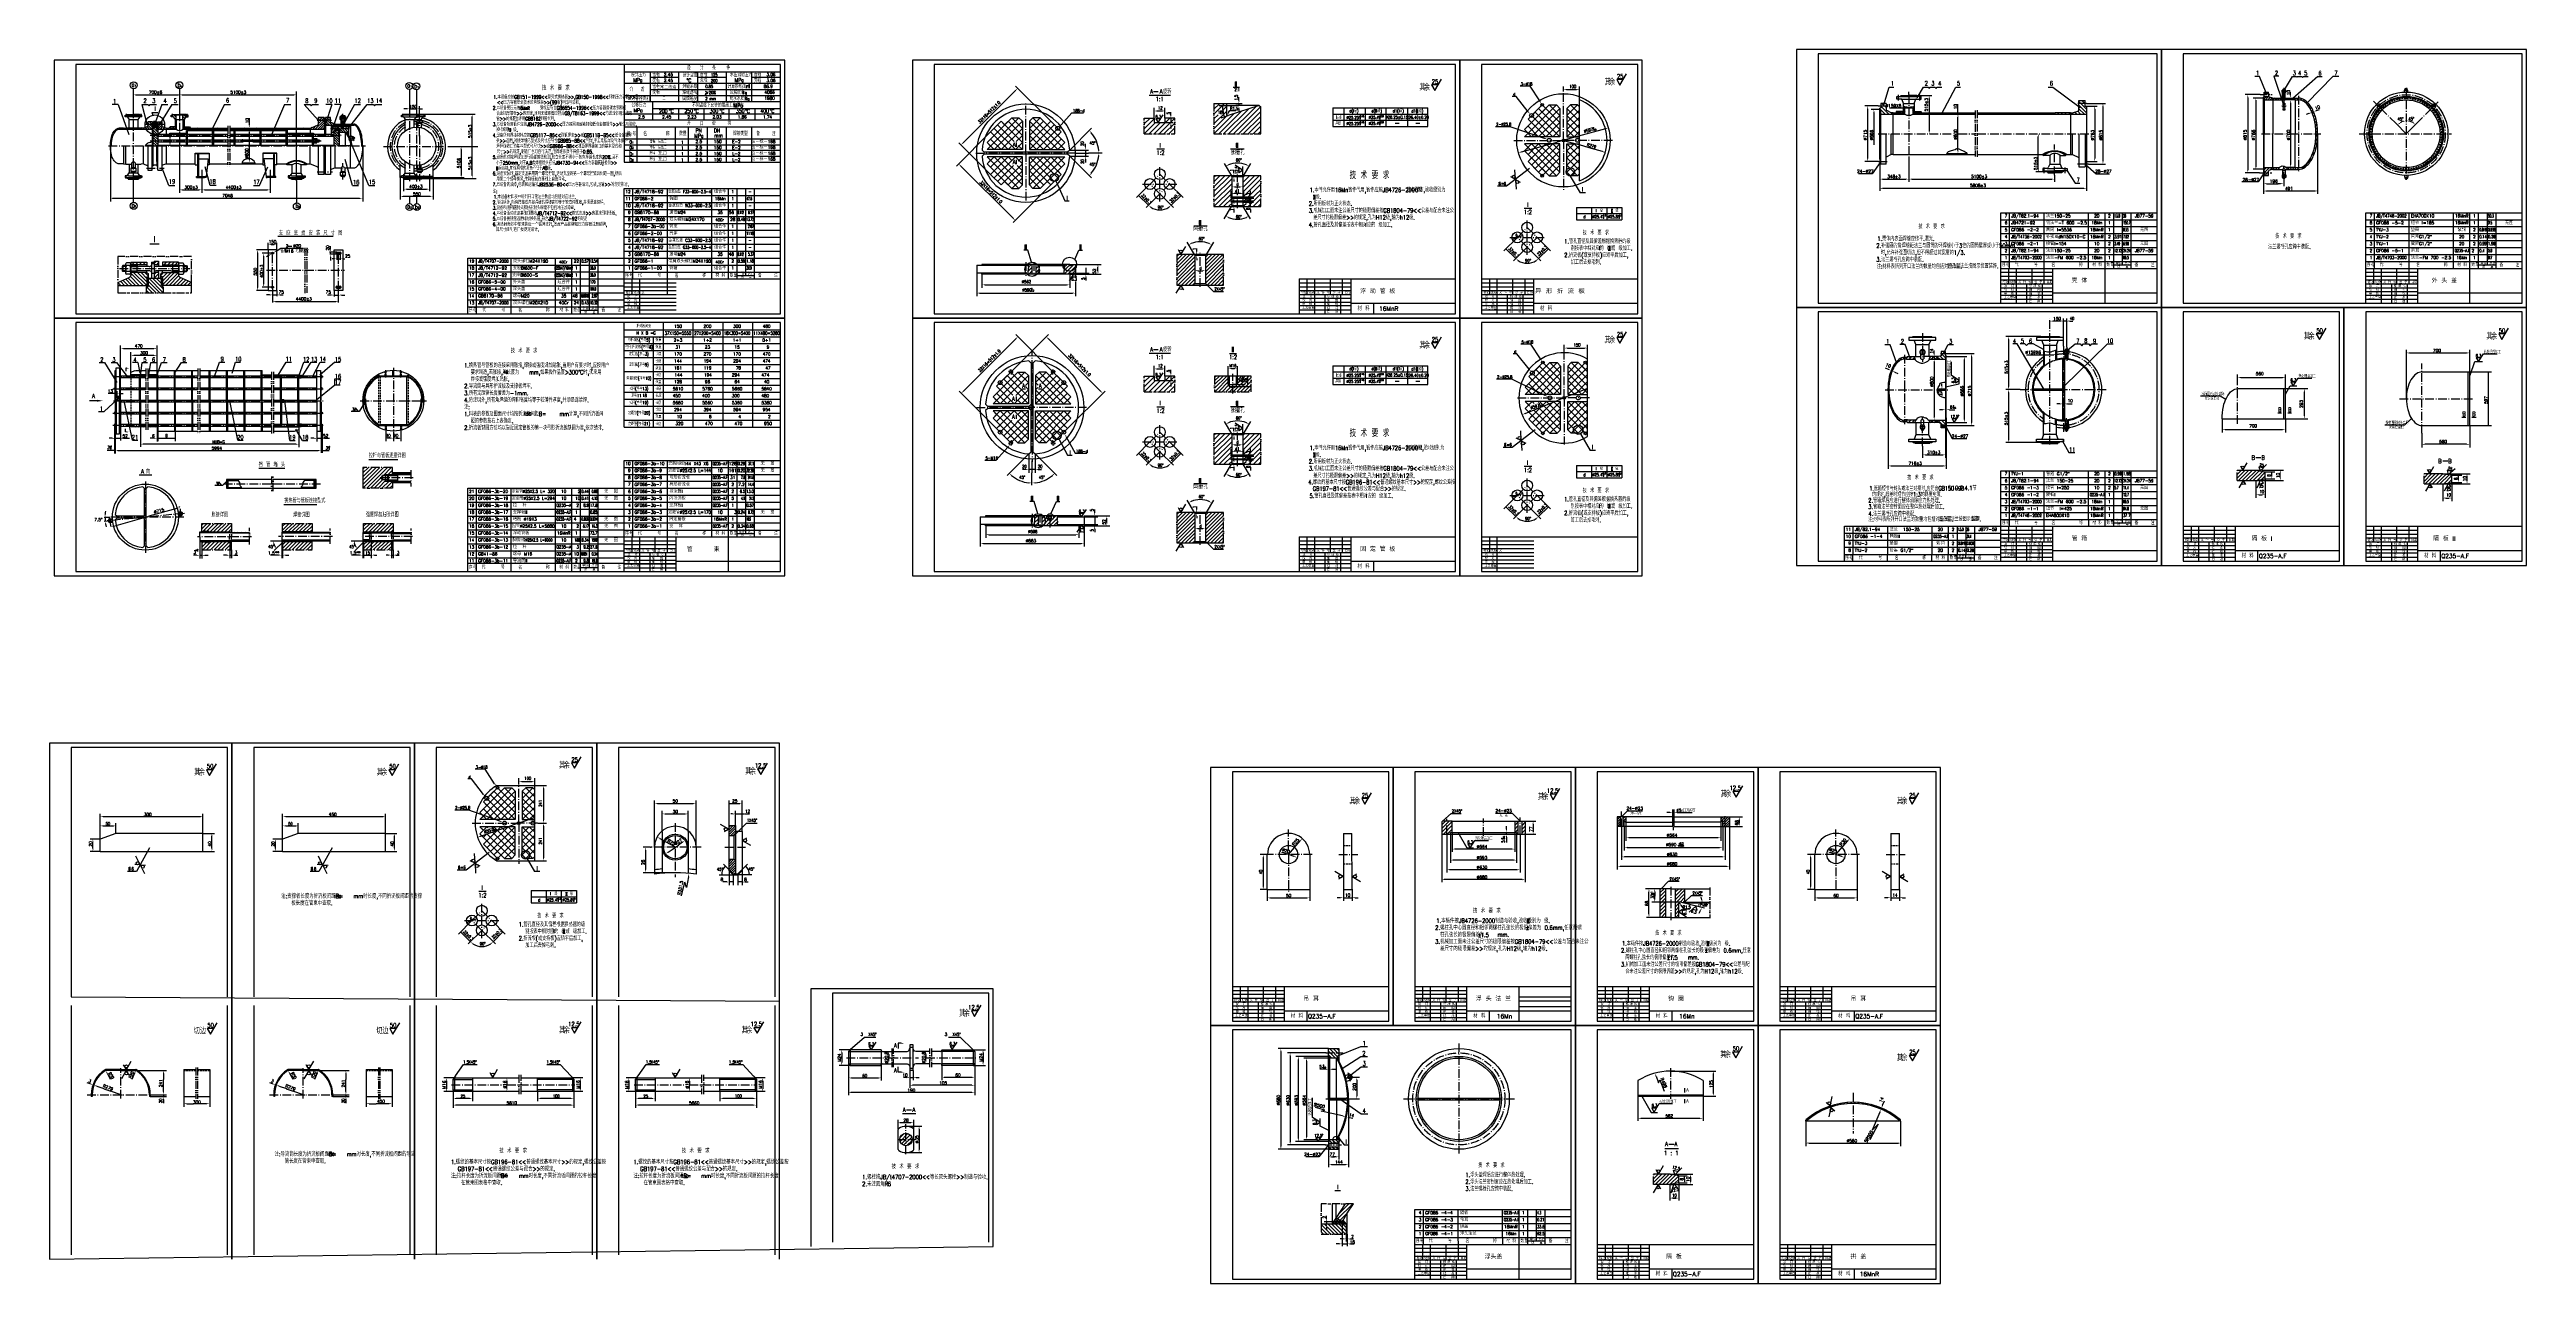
# Model space of a CAD drawing. Extents: x 0 to 2851, y -28 to 1393.
import ezdxf
from ezdxf.enums import TextEntityAlignment as Align

# ---------------------------------------------------------------- set-up
doc = ezdxf.new("R2010")
doc.units = 0
doc.header["$LTSCALE"] = 8
doc.header["$MEASUREMENT"] = 0
for name, pattern in [('CENTER', [1.85, 1.25, -0.25, 0.1, -0.25]), ('CENTER1', [1.501, 1, -0.25, 0.001, -0.25]), ('HIDDEN', [0.375, 0.25, -0.125]), ('PHANTOM', [1.902, 1.15, -0.25, 0.001, -0.25, 0.001, -0.25])]:
    doc.linetypes.add(name, pattern=pattern)
doc.layers.get('0').update_dxf_attribs({"linetype": 'CONTINUOUS'})
for name, color, linetype in [('1', 1, 'CONTINUOUS'), ('CC', 3, 'CONTINUOUS'), ('CW', 1, 'CONTINUOUS'), ('DD', 3, 'PHANTOM'), ('HZ', 1, 'CONTINUOUS'), ('X', 3, 'CONTINUOUS'), ('XX', 2, 'HIDDEN'), ('YY', 3, 'CONTINUOUS'), ('ZX', 1, 'CENTER'), ('ZX1', 3, 'CENTER1')]:
    doc.layers.add(name, color=color, linetype=linetype)
doc.styles.add('HZ', font='txt', dxfattribs={"bigfont": 'hztxt'})

# ---------------------------------------------------------------- blocks, each defined once
blk = doc.blocks.new('DLT1')
for p, q in [((189, 265.4), (181.6, 265.4)), ((181.6, 265.4), (185.3, 259.1)), ((185.3, 259.1), (193, 272.1)), ((82, 218.2), (64.5, 218.2)), ((82, 217.2), (64.8, 217.2)), ((82, 218.2), (99.5, 218.2)), ((82, 217.2), (99.2, 217.2)), ((88.3, 217.3), (82.7, 207.6)), ((88.4, 218.3), (85.3, 223.7)), ((88.3, 217.3), (91.4, 211.9)), ((88.4, 218.3), (94, 227.9)), ((154.4, 218.2), (154.4, 187.2)), ((154.4, 218.2), (168.5, 218.2)), ((170.2, 218.2), (184.4, 218.2)), ((184.4, 218.2), (184.4, 187.2)), ((48, 189.2), (48, 187.2)), ((49, 187.2), (48, 187.2)), ((49, 189.2), (49, 187.2)), ((115, 189.2), (115, 187.2)), ((116, 187.2), (115, 187.2)), ((116, 189.2), (116, 187.2)), ((154.4, 187.2), (168.5, 187.2)), ((170.2, 187.2), (184.4, 187.2))]:
    blk.add_line(p, q)
for centre in [(88.4, 213.8), (88.4, 221.8)]:
    blk.add_circle(centre, 1.75)
for centre, radius, start, end in [((82, 189.2), 34, 121.9527, 180), ((82, 189.2), 33, 122.4617, 180), ((64.5, 217.2), 1, 90, 121.9527), ((64.8, 216.2), 1, 90, 122.4617), ((99.2, 216.2), 1, 57.5383, 90), ((99.5, 217.2), 1, 58.0473, 90), ((82, 189.2), 33, 0, 57.5383), ((82, 189.2), 34, 0, 58.0473)]:
    blk.add_arc(centre, radius, start, end)
at = {"layer": 'CC'}
for p, q in [((46.6, 201.9), (43.5, 203)), ((50, 200.7), (50.9, 200.4)), ((66.2, 214.1), (69.9, 207.2)), ((97.9, 214), (94.6, 206.9)), ((99.3, 217.2), (134.7, 217.2)), ((131.1, 213.6), (131.1, 206.8)), ((131.1, 199.6), (131.1, 206.8)), ((131.1, 192.8), (131.1, 199.6)), ((54.3, 199.2), (62.6, 196.3)), ((62.5, 196.1), (70.4, 193.3)), ((82, 189.2), (70.4, 193.3)), ((80.2, 189.2), (83.8, 189.2)), ((80.2, 189.2), (83.8, 189.2)), ((80.2, 189.2), (83.8, 189.2)), ((80.2, 189.2), (83.8, 189.2)), ((80.2, 189.2), (83.8, 189.2)), ((80.2, 189.2), (83.8, 189.2)), ((80.2, 189.2), (83.8, 189.2)), ((82, 187.4), (82, 191)), ((82, 187.4), (82, 191)), ((82, 187.4), (82, 191)), ((82, 187.4), (82, 191)), ((82, 187.4), (82, 191)), ((82, 187.4), (82, 191)), ((82, 187.4), (82, 191)), ((116, 189.2), (134.7, 189.2)), ((116, 187.2), (134.7, 187.2)), ((131.1, 189.2), (131.1, 186.8)), ((131.1, 183.6), (131.1, 179.4)), ((154.4, 187.2), (154.4, 175.3)), ((158, 178.9), (165.8, 178.9)), ((173, 178.9), (165.8, 178.9)), ((180.8, 178.9), (173, 178.9)), ((184.4, 187.2), (184.4, 175.3))]:
    blk.add_line(p, q, dxfattribs=at)
for points in [[(46.8, 202.5), (46.4, 201.3), (50, 200.7)], [(54.1, 198.6), (54.5, 199.8), (50.9, 200.4)], [(65.7, 213.8), (66.8, 214.3), (64.5, 217.2)], [(98.5, 213.7), (97.4, 214.2), (99.5, 217.2)], [(131.7, 213.6), (130.5, 213.6), (131.1, 217.2)], [(131.7, 192.8), (130.5, 192.8), (131.1, 189.2)], [(131.7, 183.6), (130.5, 183.6), (131.1, 187.2)], [(158, 178.3), (158, 179.5), (154.4, 178.9)], [(180.8, 178.3), (180.8, 179.5), (184.4, 178.9)]]:
    blk.add_solid(points, dxfattribs=at)
at = {"layer": 'DD'}
for p, q in [((168.5, 220.6), (168.5, 184.6)), ((170.2, 220.6), (170.2, 184.6))]:
    blk.add_line(p, q, dxfattribs=at)
at = {"layer": 'XX', "linetype": 'HIDDEN'}
for p, q in [((154.4, 217.2), (168.5, 217.2)), ((170.2, 217.2), (184.4, 217.2))]:
    blk.add_line(p, q, dxfattribs=at)
at = {"layer": 'ZX'}
for p, q in [((82, 185), (82, 220)), ((43.3, 189.2), (115.4, 189.2))]:
    blk.add_line(p, q, dxfattribs=at)
at = {"style": 'HZ', "width": 0.75}
blk.add_text('50', height=5, dxfattribs=at).set_placement((185.4, 266.7), align=Align.CENTER)
at = {"layer": 'CW', "style": 'HZ', "width": 0.75}
for s, rotation, p in [('3', 340.1778, (44.7, 204)), ('R20', 299.5559, (67.5, 213.8)), ('R20', 66.1194, (94.2, 207.5)), ('20', 90, (129.7, 179.6))]:
    blk.add_text(s, height=3.5, rotation=rotation, dxfattribs=at).set_placement(p)
at = {"layer": 'HZ', "linetype": 'Continuous', "style": 'HZ', "width": 0.75}
blk.add_text('切边', height=7, dxfattribs=at).set_placement((173, 259.1), align=Align.CENTER)
blk = doc.blocks.new('ZCB1')
for p, q in [((188, 266.4), (180.6, 266.4)), ((180.6, 266.4), (184.3, 260)), ((184.3, 260), (192, 273.1)), ((76.3, 192.9), (58.3, 186.4)), ((58.3, 172.5), (58.3, 186.4)), ((58.3, 172.5), (176.6, 172.5)), ((176.6, 192.9), (76.3, 192.9)), ((176.6, 172.5), (176.6, 192.9)), ((104.3, 156.9), (98.1, 157.3)), ((104.3, 156.9), (99.4, 166.9)), ((104.3, 156.8), (109.2, 146.8)), ((104.3, 156.8), (110.5, 156.4))]:
    blk.add_line(p, q)
for centre in [(101.4, 158.8), (107.3, 154.9)]:
    blk.add_circle(centre, 1.75)
at = {"layer": 'CC'}
for p, q in [((58.3, 204.8), (58.3, 215.5)), ((58.3, 186.5), (58.3, 204.8)), ((61.8, 212.5), (173.9, 212.5)), ((61.8, 201.8), (73.7, 201.8)), ((76.3, 193), (76.3, 204.8)), ((176.6, 193), (176.6, 215.5)), ((58.2, 186.5), (46.9, 186.5)), ((58.2, 172.5), (46.9, 172.5)), ((49.9, 175.7), (49.9, 183.5)), ((176.7, 192.9), (189.9, 192.9)), ((176.7, 172.5), (189.9, 172.5)), ((186.9, 176), (186.9, 190.2))]:
    blk.add_line(p, q, dxfattribs=at)
for points in [[(61.8, 211.9), (61.8, 213.1), (58.3, 212.5)], [(61.8, 201.2), (61.8, 202.4), (58.3, 201.8)], [(72.8, 201.2), (72.8, 202.4), (76.3, 201.8)], [(173.1, 211.9), (173.1, 213.1), (176.6, 212.5)], [(50.5, 183), (49.4, 183), (49.9, 186.5)], [(50.5, 175.9), (49.4, 175.9), (49.9, 172.4)], [(187.5, 189.4), (186.3, 189.4), (186.9, 192.9)], [(187.5, 176), (186.3, 176), (186.9, 172.5)]]:
    blk.add_solid(points, dxfattribs=at)
at = {"layer": 'CW'}
for p, q in [((91.4, 152.4), (91.2, 152.2)), ((91.2, 152.2), (91.2, 151.9)), ((91.2, 151.9), (91.2, 151.4)), ((91.2, 151.4), (91.2, 151.2)), ((91.2, 151.2), (91.4, 151)), ((91.6, 152.6), (91.4, 152.4)), ((91.4, 151), (91.7, 150.8)), ((91.5, 153.9), (91.6, 154.1)), ((91.5, 153.5), (91.5, 153.9)), ((91.6, 153.2), (91.5, 153.5)), ((91.6, 154.1), (91.9, 154.3)), ((91.8, 153), (91.6, 153.2)), ((91.7, 152.7), (91.6, 152.6)), ((92.1, 152.8), (91.7, 152.7)), ((91.7, 150.8), (92, 150.7)), ((92.2, 152.8), (91.8, 153)), ((91.9, 154.3), (92.2, 154.3)), ((92, 150.7), (92.4, 150.8)), ((92.2, 154.3), (93, 154.3)), ((92.4, 152.7), (92.2, 152.8)), ((92.6, 152.6), (92.4, 152.7)), ((92.4, 150.8), (92.7, 150.9)), ((92.8, 152.4), (92.6, 152.6)), ((92.7, 150.9), (92.9, 151.1)), ((92.9, 152.2), (92.8, 152.4)), ((93, 151.8), (92.9, 152.2)), ((92.9, 151.1), (93, 151.8))]:
    blk.add_line(p, q, dxfattribs=at)
at = {"layer": 'X'}
for p, q in [((115.2, 176.4), (100.1, 149.3)), ((100.1, 149.3), (89.8, 149.3))]:
    blk.add_line(p, q, dxfattribs=at)
at = {"style": 'HZ', "width": 0.75}
blk.add_text('50', height=5, dxfattribs=at).set_placement((184.8, 268), align=Align.CENTER)
at = {"layer": 'CW', "style": 'HZ', "width": 0.75}
for s, height, p in [('其', 7, (170.1, 259.9)), ('余', 7, (175.2, 259.9)), ('50', 3.5, (67.2, 202.6))]:
    blk.add_text(s, height=height, dxfattribs=at).set_placement(p, align=Align.CENTER)
at = {"layer": 'HZ', "style": 'HZ', "width": 0.75}
blk.add_text('6', height=3.5, dxfattribs=at).set_placement((94.3, 150.6))
blk = doc.blocks.new('ZCB2')
for p, q in [((188, 266.4), (180.6, 266.4)), ((180.6, 266.4), (184.3, 260)), ((184.3, 260), (192, 273.1)), ((76.3, 192.9), (58.3, 186.4)), ((58.3, 172.5), (58.3, 186.4)), ((58.3, 172.5), (176.6, 172.5)), ((176.6, 192.9), (76.3, 192.9)), ((176.6, 172.5), (176.6, 192.9)), ((104.3, 156.9), (98.1, 157.3)), ((104.3, 156.9), (99.4, 166.9)), ((104.3, 156.8), (109.2, 146.8)), ((104.3, 156.8), (110.5, 156.4))]:
    blk.add_line(p, q)
for centre in [(101.4, 158.8), (107.3, 154.9)]:
    blk.add_circle(centre, 1.75)
at = {"layer": 'CC'}
for p, q in [((58.3, 204.8), (58.3, 215.5)), ((58.3, 186.5), (58.3, 204.8)), ((61.8, 212.5), (173.9, 212.5)), ((61.8, 201.8), (73.7, 201.8)), ((76.3, 193), (76.3, 204.8)), ((176.6, 193), (176.6, 215.5)), ((58.2, 186.5), (46.9, 186.5)), ((58.2, 172.5), (46.9, 172.5)), ((49.9, 175.7), (49.9, 183.5)), ((176.7, 192.9), (189.9, 192.9)), ((176.7, 172.5), (189.9, 172.5)), ((186.9, 176), (186.9, 190.2))]:
    blk.add_line(p, q, dxfattribs=at)
for points in [[(61.8, 211.9), (61.8, 213.1), (58.3, 212.5)], [(61.8, 201.2), (61.8, 202.4), (58.3, 201.8)], [(72.8, 201.2), (72.8, 202.4), (76.3, 201.8)], [(173.1, 211.9), (173.1, 213.1), (176.6, 212.5)], [(50.5, 183), (49.4, 183), (49.9, 186.5)], [(50.5, 175.9), (49.4, 175.9), (49.9, 172.4)], [(187.5, 189.4), (186.3, 189.4), (186.9, 192.9)], [(187.5, 176), (186.3, 176), (186.9, 172.5)]]:
    blk.add_solid(points, dxfattribs=at)
at = {"layer": 'CW'}
for p, q in [((91.4, 152.4), (91.2, 152.2)), ((91.2, 152.2), (91.2, 151.9)), ((91.2, 151.9), (91.2, 151.4)), ((91.2, 151.4), (91.2, 151.2)), ((91.2, 151.2), (91.4, 151)), ((91.6, 152.6), (91.4, 152.4)), ((91.4, 151), (91.7, 150.8)), ((91.5, 153.9), (91.6, 154.1)), ((91.5, 153.5), (91.5, 153.9)), ((91.6, 153.2), (91.5, 153.5)), ((91.6, 154.1), (91.9, 154.3)), ((91.8, 153), (91.6, 153.2)), ((91.7, 152.7), (91.6, 152.6)), ((92.1, 152.8), (91.7, 152.7)), ((91.7, 150.8), (92, 150.7)), ((92.2, 152.8), (91.8, 153)), ((91.9, 154.3), (92.2, 154.3)), ((92, 150.7), (92.4, 150.8)), ((92.2, 154.3), (93, 154.3)), ((92.4, 152.7), (92.2, 152.8)), ((92.6, 152.6), (92.4, 152.7)), ((92.4, 150.8), (92.7, 150.9)), ((92.8, 152.4), (92.6, 152.6)), ((92.7, 150.9), (92.9, 151.1)), ((92.9, 152.2), (92.8, 152.4)), ((93, 151.8), (92.9, 152.2)), ((92.9, 151.1), (93, 151.8))]:
    blk.add_line(p, q, dxfattribs=at)
at = {"layer": 'X'}
for p, q in [((115.2, 176.4), (100.1, 149.3)), ((100.1, 149.3), (89.8, 149.3))]:
    blk.add_line(p, q, dxfattribs=at)
at = {"style": 'HZ', "width": 0.75}
blk.add_text('50', height=5, dxfattribs=at).set_placement((184.8, 268), align=Align.CENTER)
at = {"layer": 'CW', "style": 'HZ', "width": 0.75}
for s, height, p in [('其', 7, (170.1, 259.9)), ('余', 7, (175.2, 259.9)), ('50', 3.5, (67.2, 202.6))]:
    blk.add_text(s, height=height, dxfattribs=at).set_placement(p, align=Align.CENTER)
at = {"layer": 'HZ', "style": 'HZ', "width": 0.75}
for s, height, p in [('6', 3.5, (94.3, 150.6)), ('注:支撑板长度为折流板间距B=   mm时长度,不同折流板间距的支撑', 5, (56.6, 118.4)), ('   板长度在管束中查取.', 5, (56.6, 110.4))]:
    blk.add_text(s, height=height, dxfattribs=at).set_placement(p)
blk = doc.blocks.new('ZLBFG1')
for p, q in [((180.6, 274.4), (184.3, 268.1)), ((188, 274.4), (180.6, 274.4)), ((184.3, 268.1), (192, 281.2)), ((134.3, 127.3), (134.3, 113.1)), ((134.3, 127.3), (186.5, 127.3)), ((186.5, 127.3), (186.5, 113.1)), ((66.1, 92.8), (66.3, 92.8)), ((66.2, 92.7), (66.2, 92.9)), ((134.3, 113.1), (186.5, 113.1))]:
    blk.add_line(p, q)
for centre in [(66.2, 92.8), (77.5, 104.1), (77.5, 81.5), (88.8, 92.8)]:
    blk.add_circle(centre, 6.25)
at = {"layer": 'CC'}
for p, q in [((66.1, 92.8), (50.6, 77.2)), ((60.4, 90.6), (72, 95.1)), ((88.9, 92.8), (104.4, 77.2)), ((53.1, 79.7), (64.4, 68.4)), ((61.9, 65.9), (77.5, 81.5)), ((93.1, 65.9), (77.5, 81.5)), ((101.9, 79.7), (90.6, 68.4))]:
    blk.add_line(p, q, dxfattribs=at)
blk.add_arc((77.5, 81.5), 18.6, 235.8232, 304.1768, dxfattribs=at)
for points in [[(63.4, 92.4), (63.9, 91.3), (60.4, 90.6)], [(68.9, 93.3), (68.5, 94.4), (72, 95.1)], [(55.1, 76.8), (56, 77.7), (53.1, 79.7)], [(61.5, 70.5), (62.3, 71.3), (64.4, 68.4)], [(67.4, 66.6), (66.7, 65.7), (64.4, 68.4)], [(87.6, 66.6), (88.3, 65.7), (90.6, 68.4)], [(93.5, 70.5), (92.7, 71.3), (90.6, 68.4)], [(99.9, 76.8), (99, 77.7), (101.9, 79.7)]]:
    blk.add_solid(points, dxfattribs=at)
at = {"layer": 'CW'}
for p, q in [((174, 125.2), (176.1, 125.2)), ((174, 121.9), (176.1, 121.9)), ((174.6, 125.2), (174.6, 122.1)), ((175.4, 122.1), (175.4, 125.2)), ((170.7, 82.3), (173.4, 82.3)), ((173.4, 77.9), (170.7, 77.9)), ((171.6, 82.3), (171.6, 77.9)), ((172.5, 82.3), (172.5, 77.9))]:
    blk.add_line(p, q, dxfattribs=at)
at = {"layer": 'X'}
for p, q in [((74.1, 126.6), (82.7, 126.6)), ((134.3, 120.2), (186.5, 120.2)), ((151.6, 127.3), (151.6, 113.1)), ((169, 127.3), (169, 113.2))]:
    blk.add_line(p, q, dxfattribs=at)
at = {"layer": 'ZX'}
for p, q in [((57.5, 92.8), (98.3, 92.8)), ((66.2, 92.8), (77.5, 104.1)), ((77.5, 81.5), (66.2, 92.8)), ((77.5, 72.6), (77.5, 113.2)), ((77.5, 104.1), (88.8, 92.8)), ((88.8, 92.8), (77.5, 81.5))]:
    blk.add_line(p, q, dxfattribs=at)
at = {"style": 'HZ', "width": 0.7}
for s, p in [('25', (184.4, 275.7)), ('1:2', (78.3, 119.5)), ('I', (78, 128.1))]:
    blk.add_text(s, height=5, dxfattribs=at).set_placement(p, align=Align.CENTER)
at = {"layer": 'CW', "style": 'HZ'}
for s, height, width, p in [('其', 7, 0.75, (170, 268)), ('余', 7, 0.75, (175.2, 268)), ('%%c25.4', 3.5, 0.7, (158.2, 114.8)), ('%%c25.8', 3.5, 0.7, (176.1, 114.8)), ('I', 4.5, 0.7, (160.6, 78.1))]:
    blk.add_text(s, height=height, dxfattribs=dict(at, width=width)).set_placement(p, align=Align.CENTER)
at = {"layer": 'CW', "style": 'HZ', "width": 0.7}
for s, height, p in [('d', 3.5, (142.2, 114.7)), ('I', 3.5, (156.2, 121.9)), ('级', 3.5, (161.3, 121.9)), ('+0.3', 1.7, (163.5, 117.1)), ('0', 1.7, (164.7, 114.6)), ('级', 3.5, (179.1, 121.9)), ('+0.4', 1.7, (181.5, 116.9)), ('0', 1.7, (182.7, 114.6)), ('90%%D', 3.5, (75.2, 64.3))]:
    blk.add_text(s, height=height, dxfattribs=at).set_placement(p)
blk.add_text('d', height=3.5, rotation=21.9068, dxfattribs=at).set_placement((65.6, 93.9), align=Align.CENTER)
for rotation, p in [(315, (55.6, 79.5)), (45, (90.9, 71.1))]:
    blk.add_text('32%%P0.3', height=3.5, rotation=rotation, dxfattribs=at).set_placement(p)
at = {"layer": 'HZ', "style": 'HZ', "width": 0.7}
for s, p in [('1.管孔直径及其偏差根据换热器的级', (120, 85.9)), ('           技 术 要 求', (99.4, 95.8)), ('2.折流板(或支持板)应矫平后加工,', (120, 69.9)), ('  别按表中相对应的 级或 级加工.', (120, 77.9)), ('  加工后去掉毛刺.', (120, 61.9))]:
    blk.add_text(s, height=5, dxfattribs=at).set_placement(p)
blk = doc.blocks.new('*X18')
at = {"color": 0}
for p, q in [((152.1, 157.7), (157.6, 163.3)), ((152.1, 160.6), (154.8, 163.3)), ((152.1, 154.9), (159.3, 162.1)), ((152.1, 152.1), (159.6, 159.6)), ((153.2, 150.4), (159.6, 156.7)), ((154.7, 149), (159.6, 153.9)), ((156.1, 147.6), (159.6, 151.1)), ((158.1, 146.7), (159.6, 148.2))]:
    blk.add_line(p, q, dxfattribs=at)
blk = doc.blocks.new('*X19')
at = {"color": 0}
for p, q in [((152.1, 197.3), (156.9, 202.2)), ((152.1, 200.2), (154.1, 202.2)), ((152.1, 194.5), (159.5, 201.9)), ((152.1, 191.7), (159.5, 199.1)), ((154.1, 190.9), (159.5, 196.3)), ((156.9, 190.9), (159.5, 193.5))]:
    blk.add_line(p, q, dxfattribs=at)
blk = doc.blocks.new('ZE')
for p, q in [((184.9, 267.4), (188.6, 261)), ((192.3, 267.4), (184.9, 267.4)), ((188.6, 261), (196.3, 274.1)), ((151.9, 197.9), (142.3, 203.5)), ((152.1, 190.9), (152.1, 202.2)), ((152.1, 202.2), (159.5, 202.2)), ((159.5, 202.2), (159.5, 192.7)), ((66.2, 177.3), (66.2, 177.3)), ((66.2, 177.3), (66.2, 153.8)), ((75.2, 195.1), (75.2, 177.3)), ((75.2, 177.3), (75.2, 154.8)), ((104.9, 195.3), (104.9, 177.3)), ((104.9, 177.3), (104.9, 154.8)), ((114.2, 177.3), (114.2, 153.8)), ((151.9, 197.9), (146.5, 194.8)), ((152.1, 163.3), (152.1, 190.9)), ((152.1, 190.9), (158.1, 190.9)), ((158.1, 190.9), (159.5, 192.4)), ((158.1, 163.3), (158.1, 190.9)), ((159.5, 192.7), (159.5, 161.9)), ((167.1, 195.3), (167.1, 150.3)), ((167.1, 185.1), (172.5, 188.2)), ((167.1, 185.1), (176.8, 179.5)), ((66.2, 153.8), (66.2, 146.3)), ((75.2, 154.8), (75.2, 147.3)), ((104.9, 154.8), (104.9, 147.3)), ((114.2, 153.8), (114.2, 146.3)), ((156.9, 146.7), (152, 151.6)), ((156.9, 145.4), (152, 150.3)), ((152.1, 150.3), (152.1, 163.3)), ((152.1, 163.3), (158.1, 163.3)), ((156.9, 145.4), (156.9, 146.7)), ((156.9, 146.7), (156.9, 146.7)), ((156.9, 146.7), (160, 146.7)), ((156.9, 145.4), (162.2, 145.4)), ((158.1, 163.3), (159.5, 161.9)), ((158.1, 163.3), (158.1, 163.3)), ((158.7, 146.7), (158.7, 146.7)), ((159.6, 161.9), (159.6, 146.7)), ((160, 146.7), (162.2, 146.7)), ((162.2, 146.7), (167.1, 151.6)), ((162.2, 145.4), (167.1, 150.3)), ((162.2, 146.7), (162.2, 146.7)), ((162.2, 145.4), (162.2, 146.7))]:
    blk.add_line(p, q)
at = {"linetype": 'Continuous'}
blk.add_line((167.1, 195.3), (159.5, 195.3), dxfattribs=at)
at = {"const_width": 0.25}
for points in [[(156.8, 137.1, 1), (157, 137.1, 1)], [(162.1, 137.2, 1), (162.4, 137.2, 1)]]:
    blk.add_lwpolyline(points, format="xyb", close=True, dxfattribs=at)
for centre, radius in [((148.4, 197.9), 1.75), ((90.2, 177.3), 15), ((90.2, 177.3), 13.5), ((170.6, 185.1), 1.75)]:
    blk.add_circle(centre, radius)
for centre, radius, start, end in [((90.2, 177.3), 24, 0, 180), ((90.2, -28.4), 181.2, 94.7483, 97.611), ((90.2, -28.7), 176.6, 82.191, 97.809), ((90.2, -28.4), 181.2, 82.389, 85.3502)]:
    blk.add_arc(centre, radius, start, end)
blk.add_point((62.2, 177.3))
at = {"layer": 'CC'}
for p, q in [((66.2, 177.3), (66.2, 231.2)), ((114.2, 177.3), (114.2, 231.2)), ((152.1, 202.3), (152.1, 231.2)), ((167.1, 195.3), (167.1, 231.2)), ((69.7, 227.7), (110.7, 227.7)), ((75.2, 195.1), (75.2, 219.1)), ((78.7, 215.6), (101.4, 215.6)), ((104.9, 195.3), (104.9, 219.1)), ((152.5, 227.7), (164.5, 227.7)), ((156.1, 215.6), (154.1, 215.6)), ((159.5, 202.3), (159.5, 219.1)), ((159.6, 192.4), (172.3, 205.1)), ((159.7, 215.6), (170, 215.6)), ((167.1, 195.3), (167.1, 219.1)), ((170.6, 215.6), (175.7, 215.6)), ((172.3, 205.1), (184.3, 205.1)), ((72.4, 187.4), (76, 185.3)), ((76, 185.3), (83.6, 181)), ((81.9, 171.7), (86.5, 174.7)), ((90.2, 177.3), (83.6, 181)), ((86.5, 174.7), (93.9, 179.8)), ((90.1, 177.3), (90.3, 177.3)), ((90.1, 177.3), (90.3, 177.3)), ((90.1, 177.3), (90.3, 177.3)), ((90.2, 177.2), (90.2, 177.4)), ((90.2, 177.2), (90.2, 177.4)), ((90.2, 177.2), (90.2, 177.4)), ((98.5, 182.9), (93.9, 179.8)), ((105.3, 143.1), (103.1, 130.8)), ((140.6, 145.4), (156.8, 145.4)), ((145.8, 157.9), (152, 151.7)), ((152.1, 150.3), (152.1, 133.6)), ((156.9, 145.5), (156.9, 133.7)), ((162.2, 145.5), (162.2, 133.7)), ((178.5, 145.4), (162.3, 145.4)), ((173.3, 157.9), (167.1, 151.7)), ((167.1, 150.3), (167.1, 133.7)), ((103.1, 130.8), (101.1, 137)), ((149.7, 137.2), (145.1, 137.2)), ((157, 137.2), (152.1, 137.2)), ((167.1, 137.2), (162.2, 137.2)), ((170.6, 137.2), (174.1, 137.2))]:
    blk.add_line(p, q, dxfattribs=at)
at = {"layer": 'CC', "color": 3}
for p, q in [((59.7, 177.3), (53.3, 177.3)), ((56.1, 173.8), (56.1, 151.4)), ((90.2, 147.9), (53.3, 147.9)), ((97.3, 121.3), (101.1, 137))]:
    blk.add_line(p, q, dxfattribs=at)
at = {"layer": 'CC'}
for centre, start, end in [((157.7, 145.5), 133.7173, 180.1372), ((161.4, 145.5), 359.8628, 46.2827)]:
    blk.add_arc(centre, 14.1, start, end, dxfattribs=at)
for points in [[(69.7, 227.1), (69.7, 228.2), (66.2, 227.7)], [(110.7, 227.1), (110.7, 228.2), (114.2, 227.7)], [(155.6, 227.1), (155.6, 228.2), (152.1, 227.7)], [(163.6, 227.1), (163.6, 228.2), (167.1, 227.7)], [(78.7, 215), (78.7, 216.1), (75.2, 215.6)], [(101.4, 215), (101.4, 216.1), (104.9, 215.6)], [(156.1, 215), (156.1, 216.1), (159.6, 215.6)], [(170.6, 215), (170.6, 216.1), (167.1, 215.6)], [(72.1, 186.9), (72.7, 187.9), (69.3, 189.1)], [(82.3, 171.2), (81.6, 172.1), (79, 169.7)], [(98.8, 182.4), (98.2, 183.4), (101.4, 184.8)], [(105.9, 143), (104.7, 143.2), (105.9, 146.5)], [(145, 148.8), (143.8, 149), (143.6, 145.5)], [(146.3, 152.4), (145.4, 153.1), (147.9, 155.6)], [(172.8, 152.4), (173.7, 153.1), (171.2, 155.6)], [(174.2, 148.8), (175.3, 149), (175.5, 145.5)], [(148.6, 136.6), (148.6, 137.7), (152.1, 137.2)], [(170.6, 136.6), (170.6, 137.7), (167.1, 137.2)]]:
    blk.add_solid(points, dxfattribs=at)
at = {"layer": 'CC', "color": 3}
for points in [[(56.6, 173.8), (55.5, 173.8), (56.1, 177.3)], [(56.6, 151.4), (55.5, 151.4), (56.1, 147.9)]]:
    blk.add_solid(points, dxfattribs=at)
at = {"layer": 'ZX'}
for p, q in [((90.2, 204.9), (90.2, 142.9)), ((120.1, 177.3), (59.8, 177.3)), ((147.2, 177.3), (171.1, 177.3))]:
    blk.add_line(p, q, dxfattribs=at)
at = {"layer": 'YY'}
for name in ['*X19', '*X18']:
    blk.add_blockref(name, (0, 0), dxfattribs=at)
at = {"style": 'HZ', "width": 0.75}
blk.add_text('12.5', height=5, dxfattribs=at).set_placement((188.4, 268.8), align=Align.CENTER)
at = {"layer": 'CW', "style": 'HZ'}
for s, height, width, p in [('其', 7, 0.75, (174.3, 260.9)), ('余', 7, 0.75, (179.5, 260.9)), ('1X45%%D', 3.5, 0.75, (178.5, 206.6)), ('45%%d', 3.5, 0.7, (141.5, 150.1)), ('45%%d', 3.5, 0.7, (177.9, 150.5))]:
    blk.add_text(s, height=height, dxfattribs=dict(at, width=width)).set_placement(p, align=Align.CENTER)
blk = doc.blocks.new('LG2')
for p, q in [((188, 266.4), (180.6, 266.4)), ((180.6, 266.4), (184.3, 260)), ((184.3, 260), (192, 273.1)), ((44.5, 206.8), (46, 208.8)), ((44.5, 194.8), (44.5, 206.8)), ((46, 208.8), (120.3, 208.8)), ((90.1, 209), (87, 214.4)), ((90.1, 209), (95.7, 218.6)), ((123, 208.8), (182, 208.8)), ((141.5, 192.8), (141.5, 208.8)), ((182, 208.8), (183.5, 206.8)), ((182, 208.8), (182, 192.8)), ((183.5, 206.8), (183.5, 194.8)), ((46, 192.8), (44.5, 194.8)), ((120.3, 192.8), (46, 192.8)), ((182, 192.8), (123, 192.8)), ((183.5, 194.8), (182, 192.8))]:
    blk.add_line(p, q)
for points in [[(46, 208.8), (46, 192.8)], [(67, 208.8), (67, 192.8)]]:
    blk.add_lwpolyline(points)
blk.add_circle((90.1, 212.5), 1.75)
at = {"layer": 'CC'}
for p, q in [((46, 208.8), (33.7, 208.8)), ((36.7, 205.2), (36.7, 196.1)), ((45.9, 208.9), (47.5, 211)), ((47.4, 210.9), (56.5, 224.1)), ((106.4, 205), (106.4, 201.5)), ((106.4, 201.5), (106.4, 199.9)), ((106.4, 196.4), (106.4, 199.9)), ((180.3, 210.7), (167.9, 224.1)), ((182, 208.9), (180.1, 210.9)), ((193.7, 208.8), (182, 208.8)), ((190.8, 205.2), (190.8, 196.2)), ((46, 192.8), (33.7, 192.8)), ((44.5, 194.8), (44.5, 174.3)), ((44.5, 194.8), (44.5, 176)), ((180, 177.3), (47.7, 177.3)), ((63.3, 184.9), (48, 184.9)), ((67, 192.8), (67, 181.9)), ((141.5, 192.8), (141.5, 182)), ((180, 185), (145.1, 185)), ((193.7, 192.8), (182, 192.8)), ((183.5, 194.8), (183.5, 174.3))]:
    blk.add_line(p, q, dxfattribs=at)
for points in [[(37.3, 205.2), (36.1, 205.2), (36.7, 208.7)], [(107, 205.2), (105.9, 205.2), (106.4, 208.7)], [(191.4, 205.2), (190.2, 205.2), (190.8, 208.7)], [(37.3, 196.4), (36.1, 196.4), (36.7, 192.9)], [(48, 184.3), (48, 185.5), (44.5, 184.9)], [(48, 176.7), (48, 177.9), (44.5, 177.3)], [(63.4, 184.3), (63.4, 185.5), (66.9, 184.9)], [(107, 196.4), (105.9, 196.4), (106.4, 192.9)], [(145, 184.4), (145, 185.6), (141.5, 185)], [(180, 184.4), (180, 185.6), (183.5, 185)], [(180, 176.7), (180, 177.9), (183.5, 177.3)], [(191.4, 196.4), (190.2, 196.4), (190.8, 192.9)]]:
    blk.add_solid(points, dxfattribs=at)
at = {"layer": 'DD'}
for p, q in [((120.3, 212), (120.3, 189.8)), ((122.9, 189.8), (122.9, 212))]:
    blk.add_line(p, q, dxfattribs=at)
at = {"layer": 'X'}
for p, q in [((44.5, 206.8), (67, 206.7)), ((56.5, 224.1), (72, 224.1)), ((183.5, 206.8), (141.4, 206.8)), ((152.4, 224.1), (167.9, 224.1)), ((44.5, 194.8), (67, 194.8)), ((183.5, 194.8), (141.5, 194.8))]:
    blk.add_line(p, q, dxfattribs=at)
at = {"layer": 'ZX'}
for p, q in [((42.8, 200.8), (100.2, 200.8)), ((106.6, 200.8), (184.5, 200.8))]:
    blk.add_line(p, q, dxfattribs=at)
at = {"style": 'HZ', "width": 0.75}
blk.add_text('12.5', height=5, dxfattribs=at).set_placement((183.5, 268), align=Align.CENTER)
at = {"layer": 'CW', "style": 'HZ', "width": 0.75}
for s, height, p in [('其', 7, (170.1, 259.9)), ('余', 7, (175.2, 259.9)), ('1.5', 3.5, (59.5, 225.1)), ('X45%%D', 3.5, (66.9, 225.2)), ('1.5', 3.5, (155.4, 225.1)), ('X45%%D', 3.5, (162.8, 225.2)), ('25', 3.5, (56.2, 185.8)), ('100', 3.5, (162.9, 186))]:
    blk.add_text(s, height=height, dxfattribs=at).set_placement(p, align=Align.CENTER)
at = {"layer": 'HZ', "style": 'HZ', "width": 0.75}
for s, p in [('1.螺纹的基本尺寸按GB196-81<<普通螺纹基本尺寸>>的规定,螺纹公差按', (42, 109.4)), ('          技 术 要 求', (58.6, 122.2)), ('注:拉杆长度为折流板间距B=   mm时长度,不同折流板间距的拉杆长度', (42, 93.4)), ('  GB197-81<<普通螺纹公差与配合>>的规定.', (42, 101.4)), ('   在管束图表格中查取.', (42, 85.4))]:
    blk.add_text(s, height=5, dxfattribs=at).set_placement(p)
blk = doc.blocks.new('LG1')
for p, q in [((188, 266.4), (180.6, 266.4)), ((180.6, 266.4), (184.3, 260)), ((184.3, 260), (192, 273.1)), ((44.5, 206.8), (46, 208.8)), ((44.5, 194.8), (44.5, 206.8)), ((46, 208.8), (120.3, 208.8)), ((90.1, 209), (87, 214.4)), ((90.1, 209), (95.7, 218.6)), ((123, 208.8), (182, 208.8)), ((141.5, 192.8), (141.5, 208.8)), ((182, 208.8), (183.5, 206.8)), ((182, 208.8), (182, 192.8)), ((183.5, 206.8), (183.5, 194.8)), ((46, 192.8), (44.5, 194.8)), ((120.3, 192.8), (46, 192.8)), ((182, 192.8), (123, 192.8)), ((183.5, 194.8), (182, 192.8))]:
    blk.add_line(p, q)
for points in [[(46, 208.8), (46, 192.8)], [(67, 208.8), (67, 192.8)]]:
    blk.add_lwpolyline(points)
blk.add_circle((90.1, 212.5), 1.75)
at = {"layer": 'CC'}
for p, q in [((46, 208.8), (33.7, 208.8)), ((36.7, 205.2), (36.7, 196.1)), ((45.9, 208.9), (47.5, 211)), ((47.4, 210.9), (56.5, 224.1)), ((106.4, 205), (106.4, 201.5)), ((106.4, 201.5), (106.4, 199.9)), ((106.4, 196.4), (106.4, 199.9)), ((180.3, 210.7), (167.9, 224.1)), ((182, 208.9), (180.1, 210.9)), ((193.7, 208.8), (182, 208.8)), ((190.8, 205.2), (190.8, 196.2)), ((46, 192.8), (33.7, 192.8)), ((44.5, 194.8), (44.5, 174.3)), ((44.5, 194.8), (44.5, 176)), ((180, 177.3), (47.7, 177.3)), ((63.3, 184.9), (48, 184.9)), ((67, 192.8), (67, 181.9)), ((141.5, 192.8), (141.5, 182)), ((180, 185), (145.1, 185)), ((193.7, 192.8), (182, 192.8)), ((183.5, 194.8), (183.5, 174.3))]:
    blk.add_line(p, q, dxfattribs=at)
for points in [[(37.3, 205.2), (36.1, 205.2), (36.7, 208.7)], [(107, 205.2), (105.9, 205.2), (106.4, 208.7)], [(191.4, 205.2), (190.2, 205.2), (190.8, 208.7)], [(37.3, 196.4), (36.1, 196.4), (36.7, 192.9)], [(48, 184.3), (48, 185.5), (44.5, 184.9)], [(48, 176.7), (48, 177.9), (44.5, 177.3)], [(63.4, 184.3), (63.4, 185.5), (66.9, 184.9)], [(107, 196.4), (105.9, 196.4), (106.4, 192.9)], [(145, 184.4), (145, 185.6), (141.5, 185)], [(180, 184.4), (180, 185.6), (183.5, 185)], [(180, 176.7), (180, 177.9), (183.5, 177.3)], [(191.4, 196.4), (190.2, 196.4), (190.8, 192.9)]]:
    blk.add_solid(points, dxfattribs=at)
at = {"layer": 'DD'}
for p, q in [((120.3, 212), (120.3, 189.8)), ((122.9, 189.8), (122.9, 212))]:
    blk.add_line(p, q, dxfattribs=at)
at = {"layer": 'X'}
for p, q in [((44.5, 206.8), (67, 206.7)), ((56.5, 224.1), (72, 224.1)), ((183.5, 206.8), (141.4, 206.8)), ((152.4, 224.1), (167.9, 224.1)), ((44.5, 194.8), (67, 194.8)), ((183.5, 194.8), (141.5, 194.8))]:
    blk.add_line(p, q, dxfattribs=at)
at = {"layer": 'ZX'}
for p, q in [((42.8, 200.8), (100.5, 200.8)), ((106.6, 200.8), (184.5, 200.8))]:
    blk.add_line(p, q, dxfattribs=at)
at = {"style": 'HZ', "width": 0.75}
blk.add_text('12.5', height=5, dxfattribs=at).set_placement((183.5, 268), align=Align.CENTER)
at = {"layer": 'CW', "style": 'HZ', "width": 0.75}
for s, height, p in [('其', 7, (170.1, 259.9)), ('余', 7, (175.2, 259.9)), ('1.5', 3.5, (59.5, 225.1)), ('X45%%D', 3.5, (66.9, 225.2)), ('1.5', 3.5, (155.4, 225.1)), ('X45%%D', 3.5, (162.8, 225.2)), ('25', 3.5, (55.7, 185.8)), ('100', 3.5, (163.2, 185.9))]:
    blk.add_text(s, height=height, dxfattribs=at).set_placement(p, align=Align.CENTER)
at = {"layer": 'HZ', "style": 'HZ', "width": 0.75}
for s, p in [('1.螺纹的基本尺寸按GB196-81<<普通螺纹基本尺寸>>的规定,螺纹公差按', (42, 109.4)), ('          技 术 要 求', (58.6, 122.2)), ('注:拉杆长度为折流板间距B=   mm时长度,不同折流板间距的拉杆长度', (42, 93.4)), ('  GB197-81<<普通螺纹公差与配合>>的规定.', (42, 101.4)), ('   在管束图表格中查取.', (42, 85.4))]:
    blk.add_text(s, height=5, dxfattribs=at).set_placement(p)
blk = doc.blocks.new('DLT2')
for p, q in [((189, 265.4), (181.6, 265.4)), ((181.6, 265.4), (185.3, 259.1)), ((185.3, 259.1), (193, 272.1)), ((82, 218.2), (64.5, 218.2)), ((82, 217.2), (64.8, 217.2)), ((82, 218.2), (99.5, 218.2)), ((82, 217.2), (99.2, 217.2)), ((88.3, 217.3), (82.7, 207.6)), ((88.4, 218.3), (85.3, 223.7)), ((88.3, 217.3), (91.4, 211.9)), ((88.4, 218.3), (94, 227.9)), ((154.4, 218.2), (154.4, 187.2)), ((154.4, 218.2), (168.5, 218.2)), ((170.2, 218.2), (184.4, 218.2)), ((184.4, 218.2), (184.4, 187.2)), ((48, 189.2), (48, 187.2)), ((49, 187.2), (48, 187.2)), ((49, 189.2), (49, 187.2)), ((115, 189.2), (115, 187.2)), ((116, 187.2), (115, 187.2)), ((116, 189.2), (116, 187.2)), ((154.4, 187.2), (168.5, 187.2)), ((170.2, 187.2), (184.4, 187.2))]:
    blk.add_line(p, q)
for centre in [(88.4, 221.9), (88.4, 213.8)]:
    blk.add_circle(centre, 1.75)
for centre, radius, start, end in [((82, 189.2), 34, 121.9527, 180), ((82, 189.2), 33, 122.4617, 180), ((64.5, 217.2), 1, 90, 121.9527), ((64.8, 216.2), 1, 90, 122.4617), ((99.2, 216.2), 1, 57.5383, 90), ((99.5, 217.2), 1, 58.0473, 90), ((82, 189.2), 33, 0, 57.5383), ((82, 189.2), 34, 0, 58.0473)]:
    blk.add_arc(centre, radius, start, end)
at = {"layer": 'CC'}
for p, q in [((46.6, 201.9), (43.5, 203)), ((50, 200.7), (50.9, 200.4)), ((66.2, 214.1), (69.9, 207.2)), ((98, 213.9), (94.9, 206.8)), ((99.3, 217.2), (134.7, 217.2)), ((131.1, 213.6), (131.1, 206.8)), ((131.1, 199.6), (131.1, 206.8)), ((131.1, 192.8), (131.1, 199.6)), ((54.3, 199.2), (62.6, 196.3)), ((62.5, 196.1), (70.4, 193.3)), ((82, 189.2), (70.4, 193.3)), ((80.2, 189.2), (83.8, 189.2)), ((80.2, 189.2), (83.8, 189.2)), ((80.2, 189.2), (83.8, 189.2)), ((80.2, 189.2), (83.8, 189.2)), ((80.2, 189.2), (83.8, 189.2)), ((80.2, 189.2), (83.8, 189.2)), ((80.2, 189.2), (83.8, 189.2)), ((82, 187.4), (82, 191)), ((82, 187.4), (82, 191)), ((82, 187.4), (82, 191)), ((82, 187.4), (82, 191)), ((82, 187.4), (82, 191)), ((82, 187.4), (82, 191)), ((82, 187.4), (82, 191)), ((116, 189.2), (134.7, 189.2)), ((116, 187.2), (134.7, 187.2)), ((131.1, 189.2), (131.1, 186.8)), ((131.1, 183.6), (131.1, 179.6)), ((154.4, 187.2), (154.4, 175.3)), ((158, 178.9), (165.8, 178.9)), ((173, 178.9), (165.8, 178.9)), ((180.8, 178.9), (173, 178.9)), ((184.4, 187.2), (184.4, 175.3))]:
    blk.add_line(p, q, dxfattribs=at)
for points in [[(46.8, 202.5), (46.4, 201.3), (50, 200.7)], [(54.1, 198.6), (54.5, 199.8), (50.9, 200.4)], [(65.7, 213.8), (66.8, 214.3), (64.5, 217.2)], [(98.6, 213.7), (97.5, 214.2), (99.5, 217.2)], [(131.7, 213.6), (130.5, 213.6), (131.1, 217.2)], [(131.7, 192.8), (130.5, 192.8), (131.1, 189.2)], [(131.7, 183.6), (130.5, 183.6), (131.1, 187.2)], [(158, 178.3), (158, 179.5), (154.4, 178.9)], [(180.8, 178.3), (180.8, 179.5), (184.4, 178.9)]]:
    blk.add_solid(points, dxfattribs=at)
at = {"layer": 'DD'}
for p, q in [((168.5, 220.6), (168.5, 184.6)), ((170.2, 220.6), (170.2, 184.6))]:
    blk.add_line(p, q, dxfattribs=at)
at = {"layer": 'XX', "linetype": 'HIDDEN'}
for p, q in [((154.4, 217.2), (168.5, 217.2)), ((170.2, 217.2), (184.4, 217.2))]:
    blk.add_line(p, q, dxfattribs=at)
at = {"layer": 'ZX'}
for p, q in [((82, 185), (82, 220)), ((43.3, 189.2), (115.4, 189.2))]:
    blk.add_line(p, q, dxfattribs=at)
at = {"style": 'HZ', "width": 0.75}
blk.add_text('50', height=5, dxfattribs=at).set_placement((185.4, 266.7), align=Align.CENTER)
at = {"layer": 'CW', "style": 'HZ', "width": 0.75}
for s, rotation, p in [('3', 340.1778, (44.7, 204)), ('R20', 300.1171, (67.5, 213.8)), ('R20', 67.2563, (94.4, 207.6)), ('20', 90, (129.8, 179.6))]:
    blk.add_text(s, height=3.5, rotation=rotation, dxfattribs=at).set_placement(p)
at = {"layer": 'HZ', "linetype": 'Continuous', "style": 'HZ', "width": 0.75}
blk.add_text('切边', height=7, dxfattribs=at).set_placement((173, 259.1), align=Align.CENTER)
at = {"layer": 'HZ', "style": 'HZ', "width": 0.75}
for s, p in [('注:导流筒长度为折流板间距B=   mm时长度,不同折流板间距的导流', (48.9, 118.4)), ('   筒长度在管束中查取.', (48.9, 110.4))]:
    blk.add_text(s, height=5, dxfattribs=at).set_placement(p)
blk = doc.blocks.new('*X22')
at = {"color": 0}
for p, q in [((240.7, 219.5), (245.7, 224.5)), ((240.8, 215.4), (249.9, 224.4)), ((242.4, 212.7), (252.5, 222.8)), ((244.9, 211), (254.3, 220.3)), ((248.7, 210.5), (254.7, 216.6))]:
    blk.add_line(p, q, dxfattribs=at)
blk = doc.blocks.new('*X62')
at = {"color": 0}
for p, q in [((122.7, 49.1), (126, 52.4)), ((124.7, 38.3), (138.7, 52.4)), ((124.7, 42.6), (134.5, 52.4)), ((124.7, 46.8), (130.3, 52.4)), ((128, 37.4), (143, 52.4)), ((132.2, 37.4), (143.3, 48.4)), ((136.5, 37.4), (145.7, 46.6)), ((140.7, 37.4), (148.6, 45.3)), ((145, 37.4), (151.5, 43.9)), ((149.2, 37.4), (154.4, 42.6)), ((153.4, 37.4), (157.3, 41.3)), ((157.7, 37.4), (158.2, 37.9))]:
    blk.add_line(p, q, dxfattribs=at)
blk = doc.blocks.new('*X61')
at = {"color": 0}
for p, q in [((115.2, 62.8), (117.8, 65.4)), ((118, 61.4), (120.2, 63.5)), ((124.7, 63.8), (125.3, 64.4)), ((126.5, 61.4), (129.5, 64.4)), ((130.8, 61.4), (133.8, 64.4)), ((135, 61.4), (138, 64.4)), ((139.3, 61.4), (142.3, 64.4)), ((115.2, 50), (117.5, 52.4)), ((115.3, 45.9), (120.2, 50.8)), ((119.5, 45.9), (120.2, 46.6))]:
    blk.add_line(p, q, dxfattribs=at)
blk = doc.blocks.new('*X60')
at = {"color": 0}
for p, q in [((109, 28.9), (105.9, 32)), ((113.3, 28.9), (106.3, 35.9)), ((121.8, 28.9), (108.2, 42.4)), ((117.5, 28.9), (108.2, 38.2)), ((125.6, 29.2), (109, 45.9)), ((123.2, 35.9), (113.3, 45.9)), ((123.2, 40.1), (117.5, 45.9)), ((123.2, 44.4), (121.7, 45.9)), ((125.6, 33.5), (123.3, 35.9))]:
    blk.add_line(p, q, dxfattribs=at)
blk = doc.blocks.new('*X59')
at = {"color": 0}
for p, q in [((92.4, 61.4), (89.4, 64.4)), ((96.6, 61.4), (93.6, 64.4)), ((100.8, 61.4), (97.8, 64.4)), ((105.1, 61.4), (102.1, 64.4)), ((106.7, 64), (106.3, 64.4))]:
    blk.add_line(p, q, dxfattribs=at)
blk = doc.blocks.new('*X58')
for p, q in [((106.7, 44.4), (108.2, 45.9)), ((106.7, 45.8), (106.8, 45.9)), ((108.2, 43.8), (106.7, 45.3)), ((106.7, 43), (108.2, 44.5)), ((108.2, 42.4), (106.7, 43.9)), ((106.7, 41.6), (108.2, 43)), ((108.2, 41), (106.7, 42.5)), ((106.7, 40.1), (108.2, 41.6)), ((108.2, 39.6), (106.7, 41.1)), ((106.7, 38.7), (108.2, 40.2)), ((107.8, 38.6), (106.7, 39.6)), ((108.2, 45.2), (107.6, 45.9)), ((108, 38.6), (108.2, 38.8))]:
    blk.add_line(p, q)
blk = doc.blocks.new('*X57')
for p, q in [((112.1, 108.5), (105.9, 114.7)), ((116.4, 108.5), (108.8, 116.1)), ((120.6, 108.5), (111.7, 117.4)), ((124.8, 108.5), (114.5, 118.9)), ((129.1, 108.5), (115, 122.6)), ((133.3, 108.5), (118.3, 123.5)), ((133.5, 112.6), (122.6, 123.5)), ((133.5, 116.8), (126.8, 123.5)), ((135, 119.6), (131.1, 123.5)), ((103.6, 108.5), (100.1, 112)), ((107.9, 108.5), (103, 113.4))]:
    blk.add_line(p, q)
blk = doc.blocks.new('ZTA1')
for p, q in [((162.5, 176.9), (162.5, 190)), ((162.5, 190), (177.4, 190)), ((162.5, 189.4), (177.4, 189.4)), ((162.5, 176.9), (162.5, 176.3)), ((162.5, 176.3), (164.9, 176.3)), ((164.9, 188.2), (166.1, 188.2)), ((164.9, 188.2), (164.9, 163)), ((166.1, 188.2), (166.1, 163)), ((166.1, 183.4), (177.2, 183.4)), ((177.2, 183.4), (174.8, 163)), ((178.5, 176.3), (176.3, 176.3)), ((177.4, 190), (178.5, 190)), ((177.4, 189.4), (178.5, 189.4)), ((178.5, 190), (178.5, 176.3)), ((240.2, 190), (240.2, 176.3)), ((241.3, 190), (240.2, 190)), ((241.3, 189.4), (240.2, 189.4)), ((240.2, 176.3), (242.3, 176.3)), ((256.2, 190), (241.3, 190)), ((256.2, 189.4), (241.3, 189.4)), ((252.6, 183.4), (241.4, 183.4)), ((241.4, 183.4), (243.9, 163)), ((253.8, 188.2), (252.6, 188.2)), ((252.6, 188.2), (252.6, 163)), ((253.8, 176.6), (253.8, 188.2)), ((253.8, 176.6), (253.8, 163)), ((256.2, 176.3), (253.8, 176.3)), ((256.2, 176.3), (256.2, 190)), ((163.7, 161.8), (163.7, 163)), ((163.7, 163), (174.8, 163)), ((163.7, 161.8), (173.2, 161.8)), ((174.7, 161.8), (173.4, 161.8)), ((174.8, 163), (174.8, 161.8)), ((255, 163), (243.9, 163)), ((243.9, 163), (243.9, 161.8)), ((244, 161.8), (245.3, 161.8)), ((255, 161.8), (245.5, 161.8)), ((255, 161.8), (255, 163)), ((325.3, 75.8), (329.3, 75.8)), ((325.3, 73.4), (329.3, 73.4)), ((325.3, 36.8), (329.3, 36.8)), ((325.3, 34.4), (329.3, 34.4))]:
    blk.add_line(p, q)
for points in [[(246.3, 31.6), (256.3, 31.6), (256.3, 78.6), (246.3, 78.6)], [(332.3, 31.6), (322.3, 31.6), (322.3, 78.6), (332.3, 78.6)]]:
    blk.add_lwpolyline(points, close=True)
for centre in [(251.3, 74.6), (251.3, 35.6)]:
    blk.add_circle(centre, 1.2)
for centre, start, end in [((325.3, 74.6), 90, 270), ((329.3, 74.6), 270, 90), ((325.3, 35.6), 90, 270), ((329.3, 35.6), 270, 90)]:
    blk.add_arc(centre, 1.2, start, end)
at = {"layer": 'CC'}
for p, q in [((246.3, 78.6), (246.3, 86.5)), ((256.3, 78.6), (256.3, 86.5)), ((246.3, 78.6), (232.9, 78.6)), ((234.2, 75.1), (234.2, 35.1)), ((249.3, 74.6), (239.4, 74.6)), ((240.8, 71.1), (240.8, 39.1)), ((249.8, 84.8), (253.3, 84.8)), ((261.1, 80.3), (287, 80.3)), ((325.3, 75.8), (317, 75.8)), ((325.3, 73.4), (317.2, 73.4)), ((317.9, 79.3), (317.9, 82.8)), ((317.9, 73.4), (317.9, 75.8)), ((317.9, 69.9), (317.9, 66.4)), ((322.7, 68.2), (320.1, 68.2)), ((325.3, 73.1), (325.3, 67)), ((325.3, 68.2), (329.3, 68.2)), ((329.3, 73.1), (329.3, 67)), ((332, 68.2), (334.6, 68.2)), ((246.3, 31.6), (233, 31.6)), ((249.3, 35.6), (239.4, 35.6)), ((251.3, 33.6), (251.3, 24.2)), ((256.3, 31.6), (256.3, 25.1)), ((327.4, 17.7), (327.4, 32.9)), ((248, 26.6), (244.5, 26.6)), ((251.5, 26.6), (256.5, 26.6)), ((260, 26.6), (263.5, 26.6))]:
    blk.add_line(p, q, dxfattribs=at)
for points in [[(234.8, 75.1), (233.6, 75.1), (234.2, 78.6)], [(241.3, 71.1), (240.2, 71.1), (240.8, 74.6)], [(249.8, 84.2), (249.8, 85.3), (246.3, 84.8)], [(252.8, 84.2), (252.8, 85.3), (256.3, 84.8)], [(318.4, 79.3), (317.3, 79.3), (317.9, 75.8)], [(318.4, 69.9), (317.3, 69.9), (317.9, 73.4)], [(322.7, 67.8), (322.7, 68.6), (325.3, 68.2)], [(332, 67.8), (332, 68.6), (329.3, 68.2)], [(234.8, 35.1), (233.6, 35.1), (234.2, 31.6)], [(241.3, 39.1), (240.2, 39.1), (240.8, 35.6)], [(248, 26), (248, 27.2), (251.5, 26.6)], [(260, 26), (260, 27.2), (256.5, 26.6)]]:
    blk.add_solid(points, dxfattribs=at)
at = {"layer": 'CW'}
blk.add_line((269.3, 82.6), (273.6, 82.6), dxfattribs=at)
at = {"layer": 'DD'}
for p, q in [((288.7, 80.8), (288.7, 28.7)), ((291, 80.8), (291, 36.7)), ((291, 36.7), (291, 28.9))]:
    blk.add_line(p, q, dxfattribs=at)
at = {"layer": 'X'}
for p, q in [((257.6, 94.2), (321.1, 94.2)), ((247.4, 72.2), (244.4, 70.4)), ((252.4, 75.2), (250.4, 74)), ((251.2, 74.6), (251.4, 74.6)), ((251.3, 74.6), (251.3, 74.7)), ((255.4, 77), (261.1, 80.3)), ((322.3, 31.6), (322.3, 24.9)), ((251.3, 24.2), (251.3, 17.7)), ((324.2, 18.8), (254.8, 18.8)), ((318, 26.4), (314.5, 26.4)), ((318.8, 26.4), (315.3, 26.4)), ((322.3, 26.4), (327.4, 26.4)), ((330.9, 26.4), (334.4, 26.4))]:
    blk.add_line(p, q, dxfattribs=at)
for points in [[(247.7, 71.7), (247.1, 72.7), (250.4, 74)], [(255.1, 77.5), (255.7, 76.5), (252.4, 75.2)], [(254.8, 18.2), (254.8, 19.4), (251.3, 18.8)], [(318.8, 25.9), (318.8, 27), (322.3, 26.4)], [(323.8, 18.2), (323.8, 19.4), (327.3, 18.8)], [(330.9, 25.9), (330.9, 27), (327.4, 26.4)]]:
    blk.add_solid(points, dxfattribs=at)
at = {"layer": 'ZX'}
for p, q in [((249.3, 74.6), (253.3, 74.6)), ((251.3, 33.6), (251.3, 77.1)), ((323.8, 74.6), (330.8, 74.6)), ((325.3, 76.1), (325.3, 73.1)), ((327.4, 32.9), (327.4, 76.4)), ((329.3, 76.1), (329.3, 73.1)), ((244.3, 55.1), (334.3, 55.1)), ((249.3, 35.6), (253.3, 35.6)), ((323.8, 35.6), (330.8, 35.6)), ((325.3, 34.1), (325.3, 37.1)), ((329.3, 34.1), (329.3, 37.1))]:
    blk.add_line(p, q, dxfattribs=at)
at = {"layer": 'CW', "style": 'HZ', "width": 0.7}
blk.add_text('备装   地脚螺栓', height=4.11, dxfattribs=at).set_placement((260.5, 75.2))
at = {"layer": 'HZ', "style": 'HZ', "width": 0.7}
for s, height, p in [('支 座 底 扳 安 装 尺 寸 图', 5, (258.7, 95.4)), ('2', 3.5, (266.8, 81.1))]:
    blk.add_text(s, height=height, dxfattribs=at).set_placement(p)
blk = doc.blocks.new('ZTF1')
for p, q in [((85.2, 160.9), (85.2, 160)), ((85.2, 160), (97.2, 160)), ((97.2, 160.9), (97.2, 160)), ((273.1, 160.8), (273.1, 159.9)), ((273.1, 159.9), (285.1, 159.9)), ((285.1, 160.8), (285.1, 159.9)), ((403.4, 160.8), (403.4, 159.9)), ((403.4, 159.9), (409.5, 159.9)), ((415.4, 159.9), (409.3, 159.9)), ((415.4, 160.8), (415.4, 159.9)), ((423.2, 159.9), (415.4, 159.9)), ((423.2, 160.8), (423.2, 159.9))]:
    blk.add_line(p, q)
blk = doc.blocks.new('ZTR11')
for p, q in [((399.7, 231.8), (399.7, 233.7)), ((399.7, 233.7), (401.7, 233.7)), ((402.1, 231.8), (399.7, 231.8)), ((401.5, 233.7), (402.3, 234.6)), ((419, 233.7), (401.6, 233.7)), ((402, 231.8), (419, 231.8)), ((402.1, 231.8), (404.2, 228.6)), ((402.3, 234.6), (416.5, 234.6)), ((404.2, 215.8), (404.2, 228.6)), ((404.3, 228.5), (422.5, 228.5)), ((416.5, 231.8), (414.5, 228.5)), ((414.5, 219.7), (414.5, 228.6)), ((416.5, 234.6), (424.3, 234.6)), ((417.3, 233.7), (416.5, 234.6)), ((426.9, 233.7), (419, 233.7)), ((419, 231.8), (419, 233.7)), ((426.9, 231.8), (419, 231.8)), ((424.3, 231.8), (422.2, 228.7)), ((422.5, 228.5), (422.5, 227.9)), ((425.1, 233.7), (424.3, 234.6)), ((426.9, 231.8), (426.9, 233.7)), ((417.6, 226), (417.6, 226.8)), ((423.8, 226.8), (417.6, 226.8)), ((417.6, 224.7), (417.6, 226)), ((418.7, 223.9), (417.6, 224.7)), ((423.8, 224.7), (417.6, 224.7)), ((419.1, 227.9), (418.6, 227.9)), ((418.6, 227.9), (418.6, 226.8)), ((418.7, 223.9), (418.7, 219.8)), ((422.6, 223.9), (418.7, 223.9)), ((420.7, 227.9), (419.1, 227.9)), ((419.7, 227.9), (419.7, 226.9)), ((420.7, 227.9), (422.2, 227.9)), ((421.7, 227.9), (421.7, 226.8)), ((422.2, 227.9), (422.8, 227.9)), ((423.8, 224.7), (422.6, 223.9)), ((422.6, 223.9), (422.6, 219.1)), ((422.8, 227.9), (422.8, 226.8)), ((423.8, 226.8), (423.8, 224.7)), ((398.1, 161.8), (398.1, 176.8)), ((404.2, 166.9), (404.2, 179.6)), ((414.5, 166.9), (414.5, 175.9)), ((418.7, 171.6), (417.6, 170.8)), ((418.7, 171.6), (418.7, 175.7)), ((422.6, 171.6), (418.7, 171.6)), ((422.6, 171.6), (422.6, 176.4)), ((423.8, 170.8), (422.6, 171.6)), ((436.1, 161.8), (436.1, 176.8)), ((399.7, 163), (398.1, 163)), ((417.1, 161.8), (398.1, 161.8)), ((403.6, 163.7), (399.7, 163.7)), ((399.7, 163.7), (399.7, 161.8)), ((401.5, 161.8), (402.3, 160.9)), ((402.1, 163.7), (404.2, 166.9)), ((402.3, 160.9), (416.5, 160.9)), ((403.6, 163.7), (415.2, 163.7)), ((404.3, 166.9), (414.5, 166.9)), ((416.5, 163.7), (414.5, 166.9)), ((415.2, 163.7), (419, 163.7)), ((417.3, 161.8), (416.5, 160.9)), ((416.5, 160.9), (424.3, 160.9)), ((417.1, 161.8), (436.1, 161.8)), ((423.8, 170.8), (417.6, 170.8)), ((417.6, 170.8), (417.6, 169.5)), ((417.6, 169.5), (417.6, 168.6)), ((423.8, 168.6), (417.6, 168.6)), ((418.6, 167.6), (418.6, 168.6)), ((419.1, 167.6), (418.6, 167.6)), ((419, 163.7), (419, 161.8)), ((436.1, 163), (419, 163)), ((420.7, 167.6), (419.1, 167.6)), ((419.7, 167.6), (419.7, 168.6)), ((420.7, 167.6), (422.2, 167.6)), ((421.7, 167.6), (421.7, 168.6)), ((422.2, 167.6), (422.8, 167.6)), ((422.8, 167.6), (422.8, 168.6)), ((423.8, 168.6), (423.8, 170.8)), ((425.1, 161.8), (424.3, 160.9)), ((436.1, 161.8), (436.1, 163))]:
    blk.add_line(p, q)
blk.add_circle((417.1, 197.7), 22.1)
for radius, start, end in [(33.3, 112.7654, 235.1806), (33.3, 304.8194, 78.9386), (28.3, 117.1155, 242.8964), (28.3, 89.0525, 95.2366), (28.3, 283.6379, 76.3621), (28.3, 264.7784, 270.9475)]:
    blk.add_arc((417.1, 197.7), radius, start, end)
at = {"layer": 'CC'}
for p, q in [((409.4, 235.9), (409.4, 263.1)), ((417.1, 262.9), (417.1, 240.3)), ((405.9, 240.9), (402.4, 240.9)), ((409.4, 240.9), (417.1, 240.9)), ((420.6, 240.9), (424.1, 240.9)), ((420.7, 235.3), (420.7, 243.9)), ((424.3, 234.6), (484.7, 234.6)), ((481.1, 164.3), (481.1, 232.2)), ((462.1, 197.7), (487.8, 197.7)), ((468.4, 194.2), (468.4, 164.3)), ((398.1, 162.2), (398.1, 136.5)), ((402.5, 145.9), (402.5, 165.8)), ((406, 148.4), (428.6, 148.4)), ((424.3, 160.8), (485.9, 160.8)), ((432.1, 165.6), (432.1, 145.9)), ((436.1, 161.8), (471.9, 161.8)), ((436.1, 161.1), (436.1, 136.5)), ((432.6, 140), (401.6, 140))]:
    blk.add_line(p, q, dxfattribs=at)
for centre in [(408.7, 267.2), (417, 266.9), (409, 127.7), (417.4, 127.7)]:
    blk.add_circle(centre, 4, dxfattribs=at)
for points in [[(405.9, 240.3), (405.9, 241.5), (409.4, 240.9)], [(420.6, 240.3), (420.6, 241.5), (417.1, 240.9)], [(481.7, 231.1), (480.6, 231.1), (481.1, 234.6)], [(481.7, 201.3), (480.6, 201.3), (481.1, 197.8)], [(469, 194.2), (467.8, 194.2), (468.4, 197.7)], [(481.7, 194.2), (480.6, 194.2), (481.1, 197.7)], [(406, 147.8), (406, 149), (402.5, 148.4)], [(428.6, 147.8), (428.6, 149), (432.1, 148.4)], [(469, 165.3), (467.8, 165.3), (468.4, 161.8)], [(481.7, 164.4), (480.6, 164.4), (481.1, 160.9)], [(401.6, 139.4), (401.6, 140.5), (398.1, 140)], [(432.6, 139.4), (432.6, 140.5), (436.1, 140)]]:
    blk.add_solid(points, dxfattribs=at)
at = {"layer": 'ZX'}
for p, q in [((401, 235), (401, 231.1)), ((409.4, 157.5), (409.4, 235.9)), ((417.1, 240.6), (417.1, 157.1)), ((417.8, 235), (417.8, 231.1)), ((420.7, 209.3), (420.7, 235.3)), ((425.6, 235), (425.6, 231.1)), ((420.7, 210), (420.7, 157.5)), ((379, 197.7), (462.1, 197.7)), ((417.8, 160.5), (417.8, 164.3)), ((425.6, 160.5), (425.6, 164.3)), ((409.3, 131.7), (409.3, 139.6)), ((417.1, 139.1), (417.1, 131.7))]:
    blk.add_line(p, q, dxfattribs=at)
for radius, start, end in [(30.3, 115.1698, 231.1288), (25.7, 120.0224, 240.3526), (30.3, 87.1074, 94.8855), (25.7, 86.4479, 95.7501), (25.7, 282.7257, 77.4354), (30.3, 308.8712, 79.2593), (25.7, 264.2664, 273.5521)]:
    blk.add_arc((417.1, 197.7), radius, start, end, dxfattribs=at)
at = {"style": 'HZ', "width": 0.7}
for s, height, p in [('a', 5, (408, 265.6)), ('1', 2, (410.7, 265.8)), ('b', 5, (416.2, 264.6)), ('1', 2, (418.8, 264.9)), ('a', 5, (408.1, 126.1)), ('2', 2, (410.7, 126.1)), ('b', 5, (416.9, 125.5)), ('2', 2, (419.5, 126.1))]:
    blk.add_text(s, height=height, dxfattribs=at).set_placement(p, align=Align.CENTER)
at = {"layer": 'X', "style": 'HZ', "width": 0.7}
for s, p in [('0', (465.6, 182.3)), ('-5', (467.7, 181.1))]:
    blk.add_text(s, height=1.7, rotation=90, dxfattribs=at).set_placement(p)
blk = doc.blocks.new('*X65')
for p, q in [((41.1, 114.6), (44.4, 118)), ((41.1, 117.4), (41.6, 118)), ((41.1, 111.8), (46.2, 116.9)), ((41.6, 109.5), (46.2, 114.1)), ((44.5, 109.5), (47.3, 112.4)), ((47.3, 109.5), (48.7, 111))]:
    blk.add_line(p, q)
blk = doc.blocks.new('*X66')
for p, q in [((114.4, 233.2), (115.3, 234.1)), ((114.4, 233.9), (114.6, 234.1)), ((115.4, 232.5), (114.4, 233.5)), ((114.4, 232.5), (115.4, 233.4)), ((115.2, 232), (114.4, 232.7)), ((114.5, 232), (114.4, 232)), ((115.4, 233.2), (114.5, 234.1)), ((114.6, 232), (115.4, 232.7)), ((115.4, 234), (115.2, 234.1))]:
    blk.add_line(p, q)
blk = doc.blocks.new('*X67')
for p, q in [((142.1, 238.3), (143.3, 239.5)), ((144.9, 238.3), (146.2, 239.5)), ((147.7, 238.3), (147.9, 238.4))]:
    blk.add_line(p, q)
blk = doc.blocks.new('*X68')
for p, q in [((159.1, 238.3), (160.3, 239.5)), ((161.9, 238.3), (163.1, 239.5))]:
    blk.add_line(p, q)
blk = doc.blocks.new('*X69')
for p, q in [((218.6, 171.7), (217.5, 172.9)), ((221.4, 171.7), (220.2, 172.9)), ((224.3, 171.7), (223.1, 172.9)), ((227.1, 171.7), (225.9, 172.9)), ((229.9, 171.7), (228.7, 172.9))]:
    blk.add_line(p, q)
blk = doc.blocks.new('*X70')
for p, q in [((88.9, 225.1), (85.7, 228.3)), ((102.4, 225.7), (99.8, 228.3)), ((85.4, 225.7), (83.4, 227.7)), ((88.6, 222.5), (85.9, 225.3)), ((98.7, 223.7), (96.8, 225.7)), ((97.1, 222.5), (96.8, 222.8)), ((99.8, 225.5), (97.6, 227.7))]:
    blk.add_line(p, q)
blk = doc.blocks.new('*X71')
for p, q in [((207.1, 211.5), (205.9, 212.7)), ((209.9, 211.5), (208.7, 212.7)), ((212.8, 211.5), (211.6, 212.7)), ((215.6, 211.5), (214.4, 212.7)), ((218.4, 211.5), (217.2, 212.7)), ((221.2, 211.5), (220, 212.7)), ((224.1, 211.5), (222.9, 212.7)), ((226.9, 211.5), (225.7, 212.7)), ((229.7, 211.5), (228.5, 212.7)), ((232.6, 211.5), (231.4, 212.7)), ((235.4, 211.5), (234.2, 212.7)), ((238.2, 211.5), (237, 212.7)), ((241, 211.5), (239.8, 212.7)), ((243.9, 211.5), (242.7, 212.7)), ((246.7, 211.5), (245.5, 212.7)), ((249.5, 211.5), (248.3, 212.7)), ((252.3, 211.5), (251.1, 212.7)), ((255.2, 211.5), (254, 212.7)), ((258, 211.5), (256.8, 212.7)), ((260.8, 211.5), (259.6, 212.7)), ((263.7, 211.5), (262.5, 212.7)), ((266.5, 211.5), (265.3, 212.7)), ((269.3, 211.5), (268.1, 212.7)), ((272.1, 211.5), (270.9, 212.7)), ((275, 211.5), (273.8, 212.7)), ((277.8, 211.5), (276.6, 212.7)), ((280.6, 211.5), (279.4, 212.7)), ((283.5, 211.5), (282.3, 212.7)), ((286.3, 211.5), (285.1, 212.7)), ((289.1, 211.5), (287.9, 212.7)), ((291.9, 211.5), (290.7, 212.7))]:
    blk.add_line(p, q)
blk = doc.blocks.new('*X72')
for p, q in [((153.4, 211.5), (152.2, 212.7)), ((156.2, 211.5), (155, 212.7)), ((159, 211.5), (157.8, 212.7)), ((161.8, 211.5), (160.6, 212.7)), ((164.7, 211.5), (163.5, 212.7)), ((167.5, 211.5), (166.3, 212.7)), ((170.3, 211.5), (169.1, 212.7)), ((173.2, 211.5), (172, 212.7)), ((176, 211.5), (174.8, 212.7)), ((178.8, 211.5), (177.6, 212.7)), ((181.6, 211.5), (180.4, 212.7)), ((184.5, 211.5), (183.3, 212.7)), ((187.3, 211.5), (186.1, 212.7)), ((190.1, 211.5), (188.9, 212.7)), ((193, 211.5), (191.8, 212.7)), ((195.8, 211.5), (194.6, 212.7)), ((198.6, 211.5), (197.4, 212.7))]:
    blk.add_line(p, q)
blk = doc.blocks.new('*X73')
for p, q in [((133.6, 211.5), (132.4, 212.7)), ((136.4, 211.5), (135.2, 212.7)), ((139.2, 211.5), (138, 212.7))]:
    blk.add_line(p, q)
blk = doc.blocks.new('*X74')
for p, q in [((140.7, 221.3), (141.9, 222.5)), ((140.7, 219.9), (141.9, 221.1)), ((140.7, 218.5), (141.9, 219.7)), ((140.7, 217.1), (141.9, 218.3)), ((140.7, 215.7), (141.9, 216.9)), ((140.7, 214.3), (141.9, 215.5)), ((140.7, 212.9), (141.9, 214.1))]:
    blk.add_line(p, q)
blk = doc.blocks.new('*X75')
for p, q in [((149.8, 222), (150.4, 222.5)), ((149.8, 220.5), (151, 221.8)), ((149.8, 219.1), (151, 220.3)), ((149.8, 217.7), (151, 218.9)), ((149.8, 216.3), (151, 217.5)), ((149.8, 214.9), (151, 216.1)), ((149.8, 213.5), (151, 214.7)), ((149.8, 212.1), (151, 213.3))]:
    blk.add_line(p, q)
blk = doc.blocks.new('*X85')
for p, q in [((337.1, 207), (337.9, 207.8)), ((338.4, 205.5), (339.3, 206.3)), ((339.5, 203.8), (340.4, 204.6)), ((340.6, 202), (341.4, 202.9)), ((341.4, 200), (342.3, 200.9)), ((342.1, 197.9), (343.1, 198.8)), ((342.6, 195.6), (343.7, 196.6)), ((342.9, 193), (344, 194.1))]:
    blk.add_line(p, q)
blk = doc.blocks.new('*X84')
for p, q in [((338, 222.1), (336.3, 223.8)), ((337.4, 221.1), (336.3, 222.2)), ((337.4, 219.6), (336.3, 220.6)), ((337.4, 218), (336.3, 219.1)), ((337.4, 216.5), (336.3, 217.5)), ((336.3, 216), (336.3, 216)), ((338.4, 223.2), (336.4, 225.1)), ((338.4, 224.8), (337.9, 225.2))]:
    blk.add_line(p, q)
blk = doc.blocks.new('*X83')
for p, q in [((334.2, 223), (332.2, 225)), ((334.2, 221.6), (332.2, 223.6)), ((332.7, 225.9), (332.4, 226.2)), ((334.2, 220.1), (333.2, 221.2)), ((334.2, 218.7), (333.2, 219.7)), ((334.2, 217.3), (333.2, 218.3)), ((334.2, 216), (333.2, 216.9)), ((334.2, 224.4), (333.5, 225.1))]:
    blk.add_line(p, q)
blk = doc.blocks.new('*X82')
for p, q in [((318.6, 216), (313.7, 220.8)), ((321.4, 216), (314, 223.4)), ((315.8, 216), (314, 217.7)), ((319.6, 220.6), (315.2, 225)), ((319.6, 223.4), (318.1, 225)), ((324.3, 216), (321.9, 218.4))]:
    blk.add_line(p, q)
blk = doc.blocks.new('*X76')
for p, q in [((326.9, 236.4), (328.1, 237.6)), ((329.7, 236.4), (330.9, 237.6)), ((338.2, 236.4), (339.4, 237.6)), ((341.1, 236.4), (342.2, 237.6))]:
    blk.add_line(p, q)
blk = doc.blocks.new('*X77')
for p, q in [((346.3, 236.4), (345.1, 237.6)), ((349.2, 236.3), (347.9, 237.6)), ((355.2, 230.3), (352.5, 233)), ((356.6, 226.1), (354.9, 227.8)), ((357.3, 222.5), (355.9, 223.9)), ((357.8, 219.2), (356.5, 220.5)), ((358, 216.1), (356.8, 217.4)), ((358.1, 213.2), (357, 214.4))]:
    blk.add_line(p, q)
blk = doc.blocks.new('*X78')
for p, q in [((313.2, 218.4), (313.5, 218.7)), ((314, 217.7), (313.2, 218.6)), ((313.2, 217.7), (314, 218.5)), ((314, 217), (313.2, 217.9)), ((313.2, 217), (314, 217.8)), ((314, 216.3), (313.2, 217.2)), ((313.2, 216.3), (314, 217.1)), ((313.7, 216), (313.2, 216.5)), ((313.5, 216), (314, 216.4)), ((314, 218.4), (313.7, 218.7))]:
    blk.add_line(p, q)
blk = doc.blocks.new('*X79')
for p, q in [((335.3, 207.8), (329.5, 213.5)), ((332.4, 207.8), (330.5, 209.7)), ((338.1, 207.8), (331.1, 214.8)), ((340.9, 207.8), (333.9, 214.8)), ((340.9, 210.6), (336.8, 214.8)), ((340.9, 213.4), (339.6, 214.8))]:
    blk.add_line(p, q)
blk = doc.blocks.new('*X80')
for p, q in [((328.7, 209.9), (329.3, 210.5)), ((328.7, 209.2), (329.7, 210.2)), ((329.7, 209.1), (328.7, 210.1)), ((328.7, 208.5), (329.7, 209.5)), ((329.7, 208.4), (328.7, 209.4)), ((328.7, 207.8), (329.7, 208.8)), ((329.6, 207.8), (328.7, 208.7)), ((328.9, 207.8), (328.7, 208)), ((329.7, 209.8), (329.1, 210.5)), ((329.4, 207.8), (329.7, 208.1))]:
    blk.add_line(p, q)
blk = doc.blocks.new('*X81')
for p, q in [((329.7, 202), (323.8, 207.9)), ((329.7, 199.2), (323.8, 205.1)), ((329.7, 196.4), (323.8, 202.3)), ((329.7, 204.8), (324.1, 210.5)), ((328.7, 208.7), (326.9, 210.5)), ((329.7, 193.5), (323.8, 199.5)), ((328.4, 192.1), (323.8, 196.6)), ((325.5, 192.1), (323.8, 193.8))]:
    blk.add_line(p, q)
blk = doc.blocks.new('*X86')
for p, q in [((296.4, 211.5), (298.5, 213.7)), ((299.2, 211.5), (303.2, 215.5)), ((302, 211.5), (312.1, 221.6)), ((304.9, 211.5), (312.1, 218.8)), ((305.5, 220.7), (309.8, 225)), ((305.5, 223.5), (307, 225)), ((305.5, 217.8), (312.1, 224.4)), ((307.7, 211.5), (313.2, 217)), ((310.5, 211.5), (313.2, 214.2))]:
    blk.add_line(p, q)
blk = doc.blocks.new('*X87')
for p, q in [((117.5, 219.3), (118.4, 220.2)), ((118, 218.5), (119, 219.4))]:
    blk.add_line(p, q)
blk = doc.blocks.new('*X88')
for p, q in [((117.5, 215), (118.8, 216.4)), ((117.5, 213.7), (119, 215.2)), ((118.9, 213.7), (119, 213.8))]:
    blk.add_line(p, q)
blk = doc.blocks.new('*X89')
for p, q in [((269.9, 208.1), (268.7, 209.3)), ((269.9, 205.3), (268.7, 206.5)), ((269.9, 202.5), (268.7, 203.7)), ((269.9, 199.7), (268.7, 200.9)), ((269.9, 196.8), (268.7, 198)), ((269.9, 194), (268.7, 195.2))]:
    blk.add_line(p, q)
blk = doc.blocks.new('*X90')
for p, q in [((299.9, 203.5), (298.7, 204.8)), ((299.9, 200.7), (298.7, 202)), ((299.9, 197.9), (298.7, 199.1)), ((299.9, 195.1), (298.7, 196.3))]:
    blk.add_line(p, q)
blk = doc.blocks.new('*X91')
for p, q in [((239.9, 207), (238.7, 208.2)), ((239.9, 204.2), (238.7, 205.4)), ((239.9, 201.4), (238.7, 202.6)), ((239.9, 198.5), (238.7, 199.7)), ((239.9, 209.9), (239.7, 210.1)), ((239.9, 195.7), (238.7, 196.9)), ((239.7, 193.1), (238.7, 194.1))]:
    blk.add_line(p, q)
blk = doc.blocks.new('*X92')
for p, q in [((209.8, 208.8), (208.7, 210)), ((209.8, 206), (208.7, 207.1)), ((209.8, 203.2), (208.7, 204.3)), ((209.8, 200.3), (208.7, 201.5)), ((209.8, 197.5), (208.7, 198.6)), ((209.8, 194.7), (208.7, 195.8))]:
    blk.add_line(p, q)
blk = doc.blocks.new('*X93')
for p, q in [((184.9, 208.3), (183.7, 209.5)), ((184.9, 205.5), (183.7, 206.7)), ((184.9, 202.6), (183.7, 203.8)), ((184.9, 199.8), (183.7, 201)), ((184.9, 197), (183.7, 198.2)), ((184.9, 194.2), (183.7, 195.4))]:
    blk.add_line(p, q)
blk = doc.blocks.new('*X94')
for p, q in [((154.9, 207.2), (153.7, 208.4)), ((154.9, 204.4), (153.7, 205.6)), ((154.9, 201.5), (153.7, 202.7)), ((154.9, 198.7), (153.7, 199.9)), ((154.9, 195.9), (153.7, 197.1)), ((154.8, 193.1), (153.7, 194.2))]:
    blk.add_line(p, q)
blk = doc.blocks.new('*X95')
for p, q in [((107.2, 192.1), (108.2, 193.1)), ((110, 192.1), (111, 193.1)), ((112.9, 192.1), (113.9, 193.1))]:
    blk.add_line(p, q)
blk = doc.blocks.new('*X96')
for p, q in [((331.2, 192.1), (330.6, 192.7)), ((334, 192.1), (333.4, 192.7)), ((336.8, 192.1), (336.2, 192.7)), ((339.7, 192.1), (339.1, 192.7)), ((342.5, 192.1), (341.9, 192.7))]:
    blk.add_line(p, q)
blk = doc.blocks.new('*X97')
for p, q in [((135.1, 205.8), (136.1, 206.8)), ((137.9, 205.8), (138.9, 206.8)), ((140.8, 205.8), (141.7, 206.8)), ((143.6, 205.8), (144.6, 206.8)), ((146.4, 205.8), (147.4, 206.8)), ((149.3, 205.8), (150.2, 206.8)), ((152.1, 205.8), (153, 206.8))]:
    blk.add_line(p, q)
blk = doc.blocks.new('*X98')
for p, q in [((270.9, 205.8), (271.9, 206.8)), ((273.7, 205.8), (274.7, 206.8)), ((276.5, 205.8), (277.5, 206.8)), ((279.4, 205.8), (280.4, 206.8)), ((282.2, 205.8), (283.2, 206.8)), ((285, 205.8), (286, 206.8)), ((287.8, 205.8), (288.8, 206.8)), ((290.7, 205.8), (291.7, 206.8)), ((293.5, 205.8), (294.5, 206.8)), ((296.3, 205.8), (297.3, 206.8)), ((299.2, 205.8), (299.9, 206.5))]:
    blk.add_line(p, q)
blk = doc.blocks.new('*X64')
for p, q in [((68.3, 200.4), (67.3, 201.5)), ((68.8, 202.7), (67.9, 203.6)), ((69.6, 204.8), (68.7, 205.7)), ((70.5, 206.7), (69.6, 207.6)), ((71.6, 208.4), (70.7, 209.3)), ((72.9, 209.9), (72.1, 210.8)), ((74.5, 211.2), (73.6, 212)), ((77, 211.5), (75.8, 212.7)), ((79.8, 211.5), (78.6, 212.7)), ((67.4, 192.8), (66.2, 194)), ((67.5, 195.5), (66.4, 196.6)), ((67.8, 198), (66.8, 199.1))]:
    blk.add_line(p, q)
blk = doc.blocks.new('*X99')
at = {"color": 0}
for p, q in [((113.9, 218.3), (113, 219.3)), ((113, 218.3), (113.9, 219.2)), ((113, 217.5), (113.9, 218.4)), ((113.9, 217.5), (113, 218.4)), ((113, 216.6), (113.9, 217.6)), ((113.9, 216.6), (113, 217.6)), ((113, 215.8), (113.9, 216.7)), ((113.9, 215.8), (113, 216.7)), ((113, 214.9), (113.9, 215.9)), ((113.9, 214.9), (113, 215.9)), ((113, 214.1), (113.9, 215)), ((113.9, 214.1), (113, 215)), ((113, 213.2), (113.9, 214.2)), ((113.9, 213.2), (113, 214.2)), ((113, 212.4), (113.9, 213.3)), ((113.9, 212.4), (113, 213.3)), ((113, 211.5), (113.9, 212.5)), ((113.9, 211.6), (113, 212.5)), ((113, 210.7), (113.9, 211.6)), ((113.9, 210.7), (113, 211.6)), ((113, 209.9), (113.9, 210.8)), ((113.9, 209.9), (113, 210.8)), ((113, 209), (113.9, 209.9)), ((113.9, 209), (113, 209.9)), ((113, 208.2), (113.9, 209.1)), ((113.9, 208.2), (113, 209.1)), ((113, 207.3), (113.9, 208.2)), ((113.9, 207.3), (113, 208.2)), ((113, 206.5), (113.9, 207.4)), ((113.9, 206.5), (113, 207.4)), ((113, 205.6), (113.9, 206.5)), ((113.9, 205.6), (113, 206.5)), ((113, 204.8), (113.9, 205.7)), ((113.9, 204.8), (113, 205.7)), ((113, 203.9), (113.9, 204.8)), ((113.9, 203.9), (113, 204.8)), ((113, 203.1), (113.9, 204)), ((113.9, 203.1), (113, 204)), ((113, 202.2), (113.9, 203.1)), ((113.9, 202.2), (113, 203.1)), ((113, 201.4), (113.9, 202.3)), ((113.9, 201.4), (113, 202.3)), ((113, 200.5), (113.9, 201.4)), ((113.9, 200.5), (113, 201.4)), ((113, 199.7), (113.9, 200.6)), ((113.9, 199.7), (113, 200.6)), ((113, 198.8), (113.9, 199.7)), ((113.9, 198.8), (113, 199.7))]:
    blk.add_line(p, q, dxfattribs=at)
blk = doc.blocks.new('*X100')
at = {"color": 0}
for p, q in [((119.2, 213.9), (113.9, 219.2)), ((119.2, 211.1), (113.9, 216.4)), ((119.2, 208.2), (113.9, 213.5)), ((119.2, 205.4), (113.9, 210.7)), ((119.2, 202.6), (113.9, 207.9)), ((119.2, 199.7), (113.9, 205)), ((118, 198.1), (113.9, 202.2)), ((118.1, 217.8), (116.2, 219.7)), ((119.2, 216.7), (118.8, 217.1)), ((115.2, 198.1), (113.9, 199.4))]:
    blk.add_line(p, q, dxfattribs=at)
blk = doc.blocks.new('ZT11')
for p, q in [((81.7, 233.7), (101, 233.7)), ((81.7, 231.8), (81.7, 233.7)), ((101, 231.8), (81.7, 231.8)), ((101, 233.7), (83.5, 233.7)), ((83.6, 233.7), (84.3, 234.3)), ((84.1, 231.8), (86.2, 228.5)), ((84.3, 234.3), (85.4, 234.3)), ((85.4, 234.3), (87.2, 234.3)), ((86.2, 219.1), (86.2, 228.5)), ((86.3, 228.5), (87.4, 228.5)), ((87.2, 234.3), (91.3, 234.3)), ((87.4, 228.5), (95.3, 228.5)), ((95.5, 234.3), (91.3, 234.3)), ((95.3, 228.5), (96.5, 228.5)), ((97.3, 234.3), (95.5, 234.3)), ((98.5, 231.8), (96.5, 228.5)), ((96.5, 228.5), (96.5, 219.1)), ((98.4, 234.3), (97.3, 234.3)), ((99.1, 233.7), (98.4, 234.3)), ((101, 231.8), (101, 233.7)), ((112.5, 236.8), (119.5, 236.8)), ((134.7, 233.7), (136.7, 233.7)), ((134.7, 231.8), (134.7, 233.7)), ((137.1, 231.8), (134.7, 231.8)), ((136.7, 233.7), (136.6, 233.7)), ((136.7, 233.7), (137.3, 234.3)), ((137.1, 231.8), (139.3, 228.6)), ((137.3, 234.3), (138.5, 234.3)), ((138.5, 234.3), (140.3, 234.3)), ((138.5, 233.7), (138.5, 234.3)), ((140.5, 233.7), (138.5, 233.7)), ((139.3, 228.6), (139.3, 217.5)), ((139.4, 228.5), (140.5, 228.5)), ((140.3, 234.3), (144.4, 234.3)), ((140.5, 228.5), (140.5, 233.7)), ((148.3, 233.7), (140.5, 233.7)), ((140.5, 228.5), (148.3, 228.5)), ((140.5, 228.5), (140.5, 217.5)), ((148.5, 234.3), (144.4, 234.3)), ((148.3, 228.5), (148.3, 233.7)), ((150.3, 233.7), (148.3, 233.7)), ((148.3, 228.9), (148.3, 217.5)), ((148.3, 228.5), (149.6, 228.5)), ((150.3, 234.3), (148.5, 234.3)), ((151.5, 231.8), (149.6, 228.5)), ((149.6, 228.5), (149.6, 217.5)), ((150.3, 233.7), (150.3, 234.3)), ((151.5, 234.3), (150.3, 234.3)), ((152.1, 233.7), (151.5, 234.3)), ((151.5, 231.8), (154.1, 231.8)), ((154.1, 233.7), (152.1, 233.7)), ((154.1, 231.8), (154.1, 233.7)), ((310.6, 231), (304, 231)), ((304, 231), (304, 223.2)), ((310.6, 231), (310.6, 224.7)), ((318.1, 231), (312.5, 231)), ((312.5, 231), (312.5, 227.1)), ((318.1, 225.9), (318.1, 231)), ((329.2, 228.6), (329.2, 232.2)), ((330.2, 227.6), (329.2, 228.6)), ((329.7, 232.2), (329.3, 232.2)), ((334.9, 232.2), (329.7, 232.2)), ((329.7, 231.2), (329.7, 232.2)), ((330.8, 231.2), (329.7, 231.2)), ((330.8, 233.2), (330.3, 233.2)), ((330.3, 233.2), (330.3, 232.2)), ((332.3, 233.2), (330.8, 233.2)), ((331.3, 231.2), (330.8, 231.2)), ((331.2, 231.1), (331.2, 222)), ((331.2, 229.2), (333.3, 229.2)), ((331.3, 233.2), (331.3, 232.2)), ((332.3, 231.2), (331.3, 231.2)), ((332.3, 233.2), (333.9, 233.2)), ((332.3, 231.2), (333.4, 231.2)), ((333.3, 231.1), (333.3, 222)), ((333.4, 233.2), (333.4, 232.2)), ((333.4, 231.2), (333.9, 231.2)), ((333.9, 233.2), (334.4, 233.2)), ((333.9, 231.2), (334.9, 231.2)), ((334.4, 233.2), (334.4, 232.2)), ((335.4, 228.6), (334.4, 227.5)), ((334.9, 231.2), (334.9, 232.2)), ((335.4, 232.2), (334.9, 232.2)), ((335.4, 232.2), (335.4, 228.6)), ((79.9, 218.7), (74.7, 218.7)), ((74.7, 217.5), (79.9, 217.5)), ((79.9, 218.7), (82.5, 219.1)), ((79.9, 217.5), (79.9, 218.7)), ((79.9, 217.5), (86.2, 217.5)), ((79.9, 217.5), (85, 217.5)), ((82.5, 219.1), (86.2, 219.1)), ((86.2, 219.1), (100.2, 219.1)), ((86.2, 217.5), (102.9, 217.5)), ((102.8, 218.7), (100.1, 219.1)), ((102.8, 218.7), (107.2, 220.5)), ((102.8, 217.5), (102.8, 218.7)), ((102.9, 217.5), (113, 217.5)), ((107.9, 226), (107.9, 221.5)), ((113.1, 226), (107.9, 226)), ((113.8, 220.2), (112.9, 220.2)), ((113.9, 220.8), (113, 221.7)), ((113, 219.7), (113, 220.2)), ((113, 219.7), (113, 198.2)), ((113, 219.7), (113.9, 219.7)), ((113.1, 221.7), (113.1, 226)), ((113.9, 220.4), (113.9, 220.8)), ((113.9, 219.7), (113.9, 220.4)), ((113.9, 219.7), (116, 219.7)), ((113.9, 198.1), (113.9, 219.7)), ((116, 226.2), (114.4, 226.2)), ((114.4, 226.2), (114.4, 219.7)), ((116, 226.2), (117.5, 226.2)), ((116, 224.5), (116, 226.2)), ((116, 224.5), (117.5, 224.5)), ((116, 223.8), (116, 224.5)), ((116, 221.8), (116, 223.8)), ((117.5, 222.4), (116, 222.4)), ((116, 219.7), (116, 221.8)), ((116, 219.7), (117.5, 219.7)), ((117.5, 226.2), (117.5, 223.8)), ((117.5, 223.8), (117.5, 221.8)), ((117.5, 221.8), (117.5, 219.7)), ((117.5, 219.7), (119, 219.7)), ((118.1, 220.8), (119, 221.7)), ((118.1, 220.4), (118.1, 220.8)), ((118.1, 219.7), (118.1, 220.4)), ((118.1, 220.2), (119.1, 220.2)), ((119, 219.7), (118.1, 219.7)), ((118.1, 217.6), (118.1, 219.7)), ((118.1, 217.1), (118.1, 217.6)), ((118.1, 217.5), (133.1, 217.5)), ((118.1, 217.1), (119.2, 217.1)), ((118.9, 221.7), (118.9, 226)), ((118.9, 226), (124, 226)), ((119, 219.7), (119, 220.2)), ((119, 217.5), (119, 219.7)), ((119.2, 217.7), (119.2, 209.1)), ((119.2, 211.8), (147.4, 211.8)), ((119.2, 209.3), (147.1, 209.3)), ((119.2, 209.1), (119.2, 199.1)), ((119.2, 205.3), (147.2, 205.3)), ((119.2, 202.8), (147.2, 202.8)), ((124, 226), (124, 221.1)), ((129, 218.7), (124.7, 220.1)), ((129, 218.7), (129, 211.8)), ((129.1, 218.7), (132.3, 218.7)), ((133.4, 220), (132.2, 218.9)), ((133.1, 217.5), (140.5, 217.5)), ((133.3, 211.9), (133.3, 212.8)), ((133.3, 212.8), (152.2, 212.8)), ((133.4, 220), (133.4, 218.7)), ((139.3, 220), (133.4, 220)), ((133.6, 218.7), (139.3, 218.7)), ((133.9, 218.7), (139.3, 218.7)), ((147.1, 209.3), (152.2, 209.3)), ((147.2, 205.3), (152.2, 205.3)), ((147.2, 202.8), (152.2, 202.8)), ((147.4, 211.8), (152.2, 211.8)), ((148.3, 217.5), (170.6, 217.5)), ((149.6, 220), (155.7, 220)), ((149.6, 218.7), (155.7, 218.7)), ((149.6, 218.7), (168.9, 218.7)), ((152.2, 199.1), (152.2, 216.1)), ((152.2, 216.1), (177.4, 216.1)), ((153.4, 199.1), (153.4, 216.1)), ((153.4, 211.8), (177.3, 211.8)), ((153.4, 209.3), (177.3, 209.3)), ((153.4, 205.3), (177.2, 205.3)), ((153.4, 202.8), (177.2, 202.8)), ((155.7, 220), (155.7, 218.8)), ((155.7, 220), (156.7, 218.9)), ((168.9, 218.7), (199.8, 218.7)), ((170.6, 217.5), (199.8, 217.5)), ((177.2, 205.3), (182.2, 205.3)), ((177.2, 202.8), (182.2, 202.8)), ((177.3, 211.8), (182.2, 211.8)), ((177.3, 209.3), (182.2, 209.3)), ((177.4, 216.1), (182.2, 216.1)), ((182.2, 199.1), (182.2, 216.1)), ((182.2, 216.1), (183.4, 216.1)), ((183.4, 216.1), (183.4, 199.1)), ((183.4, 216.1), (199.8, 216.1)), ((183.4, 211.8), (199.8, 211.8)), ((183.4, 209.3), (199.8, 209.3)), ((183.4, 205.3), (199.8, 205.3)), ((183.4, 202.8), (199.9, 202.8)), ((202.2, 218.7), (264.1, 218.7)), ((202.2, 217.5), (264.9, 217.5)), ((202.2, 216.1), (207.2, 216.1)), ((202.2, 211.8), (207.2, 211.8)), ((202.2, 209.3), (207.2, 209.3)), ((202.2, 205.3), (207.3, 205.3)), ((202.2, 202.8), (207.3, 202.8)), ((207.2, 199.1), (207.2, 216.1)), ((207.2, 216.1), (207.3, 216.1)), ((207.3, 216.1), (209.6, 216.1)), ((208.3, 199.1), (208.3, 216.1)), ((208.3, 211.8), (237.2, 211.8)), ((208.3, 209.3), (237.2, 209.3)), ((208.3, 205.3), (217, 205.3)), ((208.3, 202.8), (217, 202.8)), ((209.6, 216.1), (237.2, 216.1)), ((228.2, 204.9), (216.4, 204.9)), ((229.3, 203.3), (217.5, 203.3)), ((228.7, 205.3), (237.3, 205.3)), ((228.7, 202.8), (237.3, 202.8)), ((237.2, 216.1), (239.3, 216.1)), ((237.2, 199.1), (237.2, 216.1)), ((238.4, 199.1), (238.4, 216.1)), ((238.4, 211.8), (267.2, 211.8)), ((238.4, 209.3), (267.2, 209.3)), ((238.5, 205.3), (267.2, 205.3)), ((238.5, 202.8), (267.2, 202.8)), ((239.3, 216.1), (267.1, 216.1)), ((264.1, 218.7), (294.7, 218.7)), ((264.9, 217.5), (292.7, 217.5)), ((267.1, 216.1), (268.4, 216.1)), ((267.2, 212.1), (267.2, 216.1)), ((267.2, 199.1), (267.2, 211.8)), ((268.3, 211.8), (297.3, 211.8)), ((268.3, 205.3), (297.2, 205.3)), ((268.4, 212.1), (268.4, 216.2)), ((268.4, 212.8), (298.4, 212.8)), ((268.4, 199.1), (268.4, 211.8)), ((268.4, 202.8), (297.2, 202.8)), ((268.6, 209.3), (297.3, 209.3)), ((292.5, 217.5), (311.7, 217.5)), ((294.7, 218.7), (303.4, 222.2)), ((294.7, 218.7), (294.7, 217.5)), ((294.7, 217.5), (294.7, 212.8)), ((297.2, 199.1), (297.2, 211.8)), ((297.3, 211.8), (298.4, 211.8)), ((298.4, 213), (298.4, 211.8)), ((298.4, 199.1), (298.4, 211.8)), ((298.4, 211.8), (322.3, 211.8)), ((298.4, 209.3), (322.3, 209.3)), ((298.5, 206.6), (300.3, 206.6)), ((298.5, 205.1), (300.3, 205.1)), ((298.5, 203.1), (300.3, 203.1)), ((298.5, 201.6), (300.3, 201.6)), ((300.6, 206.3), (300.6, 205.4)), ((300.6, 204.8), (300.6, 204.1)), ((300.6, 203.4), (300.6, 204.1)), ((300.6, 201.9), (300.6, 202.8)), ((300.9, 206.6), (302.5, 206.6)), ((300.9, 205.1), (302.2, 205.1)), ((300.9, 203.1), (302.2, 203.1)), ((300.9, 201.6), (302.5, 201.6)), ((302.5, 206.6), (302.5, 205.4)), ((302.5, 204.9), (305.5, 204.9)), ((302.5, 204.8), (302.5, 204.1)), ((302.5, 203.4), (302.5, 204.1)), ((302.5, 203.3), (305.5, 203.3)), ((302.5, 201.6), (302.5, 202.8)), ((302.6, 205.3), (304.6, 205.3)), ((302.6, 202.9), (304.6, 202.9)), ((304.6, 205.3), (305.5, 204.9)), ((304.6, 205.3), (304.6, 204.1)), ((304.6, 202.9), (304.6, 204.1)), ((304.6, 202.9), (305.5, 203.3)), ((305.5, 204.9), (305.5, 204.1)), ((305.5, 203.3), (305.5, 204.1)), ((311.8, 224.7), (310.6, 224.7)), ((311.6, 222), (312.6, 222)), ((311.7, 226.3), (312.5, 227.1)), ((311.7, 225.5), (311.7, 226.3)), ((311.7, 224.7), (311.7, 225.5)), ((311.7, 225.5), (312.6, 225.5)), ((311.7, 222), (311.7, 224.7)), ((311.7, 219.5), (311.7, 222)), ((311.7, 217.7), (311.7, 219.5)), ((311.7, 211.8), (311.7, 217.7)), ((312.6, 224.7), (311.8, 224.7)), ((312.5, 225.5), (312.5, 224.8)), ((312.5, 224.7), (312.5, 222)), ((312.5, 222), (312.5, 211.8)), ((312.6, 222), (323.7, 222)), ((323.6, 223.2), (318.8, 225)), ((319, 220.8), (326, 220.8)), ((319, 220.8), (319, 214.6)), ((319, 214.6), (319, 211.8)), ((319, 214.1), (322.2, 214.1)), ((322.3, 212.1), (322.3, 214.1)), ((322.3, 198), (322.3, 212.2)), ((322.4, 214.1), (323, 214.1)), ((322.6, 216.5), (326.1, 216.5)), ((322.6, 216.5), (323, 214.1)), ((323.7, 223.2), (323.6, 220.8)), ((323.7, 223.2), (330.2, 223.2)), ((323.7, 222), (330.2, 222)), ((326, 220.8), (326, 216.5)), ((326.1, 216.5), (327.2, 216.5)), ((327.2, 220.8), (338.7, 220.8)), ((327.2, 220.8), (327.2, 216.8)), ((328.2, 217.2), (327.2, 217.2)), ((327.2, 217), (327.2, 216.5)), ((327.2, 216.5), (327.2, 213.8)), ((327.2, 213.8), (327.2, 213.1)), ((328.3, 213.8), (327.2, 213.8)), ((327.2, 213.1), (328.2, 213.1)), ((327.3, 216.5), (328.2, 216.5)), ((328.2, 216.5), (328.2, 217.2)), ((328.2, 213.8), (328.2, 216.5)), ((328.2, 213), (328.2, 213.8)), ((328.2, 213.1), (328.2, 212.1)), ((328.2, 212.2), (328.2, 198)), ((328.2, 211.8), (329, 211.8)), ((328.2, 209.3), (329, 209.3)), ((328.2, 205.2), (328.2, 204.7)), ((335.1, 213.8), (328.3, 213.8)), ((329, 209.3), (329, 211.8)), ((330.2, 222), (330.2, 227.6)), ((330.2, 222), (331.3, 222)), ((331.3, 222), (333, 222)), ((333, 222), (334.4, 222)), ((334.4, 222), (334.4, 227.6)), ((334.4, 223.2), (341, 223.2)), ((334.4, 222), (341, 222)), ((334.9, 213.8), (334.9, 198.7)), ((336.9, 213.8), (335.1, 213.8)), ((338.7, 213.8), (336.9, 213.8)), ((338.7, 220.9), (338.7, 211.1)), ((342.6, 208.7), (340.4, 207.9)), ((341, 223.2), (345.1, 223.2)), ((341, 223.2), (341, 208.4)), ((341, 222), (345.1, 222)), ((344.4, 205.1), (341.8, 204.1)), ((79.9, 177.4), (74.7, 177.4)), ((79.9, 198.1), (79.9, 177.4)), ((79.9, 177.4), (82.5, 177)), ((82.5, 177), (82.5, 198.1)), ((82.5, 177.1), (89.2, 177.1)), ((86.2, 177), (86.2, 167)), ((89.2, 173.4), (88.2, 172.3)), ((94.3, 172.3), (88.2, 172.3)), ((88.2, 172.3), (88.2, 168.7)), ((89.2, 178.6), (89.2, 173.4)), ((89.2, 173.4), (93.3, 173.4)), ((93.3, 178.8), (93.3, 173.4)), ((93.3, 177.1), (100.1, 177.1)), ((94.4, 172.3), (93.4, 173.4)), ((94.4, 168.7), (94.4, 172.3)), ((96.5, 177.1), (96.5, 167)), ((102.8, 177.5), (100.1, 177.1)), ((102.8, 177.5), (102.8, 198.1)), ((102.8, 177.5), (107.2, 175.7)), ((105.4, 199.1), (113, 199.1)), ((107.9, 198.1), (107.9, 170.2)), ((112.8, 170.2), (112.8, 198.1)), ((113.8, 175.4), (112.8, 174.5)), ((113.8, 180.4), (113.8, 198.1)), ((113.8, 176.6), (113.8, 180.4)), ((113.8, 176.6), (113.8, 175.4)), ((113.8, 176.5), (118.2, 176.5)), ((118.2, 180.4), (118.2, 198.1)), ((118.2, 180.4), (118.2, 176.6)), ((118.2, 176.6), (118.2, 175.4)), ((118.2, 175.4), (119.2, 174.5)), ((119.2, 198.1), (119.2, 199.1)), ((119.2, 170.2), (119.2, 198.1)), ((119.9, 199.1), (148.6, 199.1)), ((119.9, 199.1), (119.9, 198.1)), ((124, 198.1), (124, 170.2)), ((129.4, 177.6), (124.7, 176.1)), ((128.9, 198.1), (128.9, 177.4)), ((128.9, 177.5), (162.5, 177.5)), ((148.6, 199.1), (177.4, 199.1)), ((152.4, 199.1), (153.6, 199.1)), ((177.4, 199.1), (200, 199.1)), ((178.5, 177.5), (199.8, 177.5)), ((182.4, 199.1), (183.4, 199.1)), ((183.4, 199.1), (184.7, 199.1)), ((202.2, 177.6), (215.7, 177.6)), ((202.5, 199.1), (207.3, 199.1)), ((207.2, 199.1), (208.4, 199.1)), ((207.3, 199.1), (209.6, 199.1)), ((209.6, 199.1), (237.2, 199.1)), ((215.7, 177.6), (231.2, 177.6)), ((216.5, 178.8), (231.2, 178.8)), ((231.2, 177.6), (240.2, 177.6)), ((237.2, 199.1), (239.3, 199.1)), ((239.3, 199.1), (267.4, 199.1)), ((256.2, 177.7), (267.3, 177.7)), ((267.2, 199.1), (268.4, 199.1)), ((268.1, 176.3), (267.3, 177.7)), ((267.4, 199.1), (269.2, 199.1)), ((273.9, 176.3), (268.1, 176.3)), ((269.2, 199.1), (321.4, 199.1)), ((273.9, 166.9), (273.9, 176.3)), ((284.2, 166.9), (284.2, 176.3)), ((290, 176.3), (284.2, 176.3)), ((290.9, 177.5), (290, 176.3)), ((290.9, 177.5), (294.7, 177.5)), ((294.7, 177.5), (294.7, 198.1)), ((294.7, 177.5), (303.4, 174)), ((304, 198.1), (304, 165.2)), ((310.6, 165.2), (310.6, 198.1)), ((311.8, 171.4), (310.6, 171.4)), ((311.7, 198.1), (311.7, 171.5)), ((311.7, 171.6), (311.7, 169.9)), ((312.5, 165.2), (312.5, 198.1)), ((318.1, 198.1), (318.1, 165.2)), ((323.6, 173), (318.8, 171.2)), ((321.4, 199.2), (321.4, 198.2)), ((323.6, 173), (323.6, 198.1)), ((323.6, 173), (330.2, 173)), ((327.2, 198.1), (327.2, 199.2)), ((327.2, 199.2), (328.2, 199.2)), ((328.2, 198.7), (341.4, 198.7)), ((330.2, 173), (330.2, 168.6)), ((334.4, 173.2), (334.4, 168.6)), ((334.4, 173), (341, 173)), ((341, 173), (341, 198.1)), ((341, 173), (345.1, 173)), ((81.7, 163.8), (81.7, 161.9)), ((85.5, 163.8), (81.7, 163.8)), ((81.7, 161.9), (91.3, 161.9)), ((83.4, 161.9), (84.2, 160.9)), ((84.1, 163.8), (86.2, 167)), ((84.2, 160.9), (98.3, 160.9)), ((85.5, 163.8), (97.1, 163.8)), ((86.2, 167), (96.5, 167)), ((94.4, 168.7), (88.2, 168.7)), ((89.2, 167.7), (89.2, 168.7)), ((89.7, 167.7), (89.2, 167.7)), ((91.3, 167.7), (89.7, 167.7)), ((90.2, 167.7), (90.2, 168.7)), ((91.3, 167.7), (92.8, 167.7)), ((101, 161.9), (91.3, 161.9)), ((92.3, 167.7), (92.3, 168.7)), ((92.8, 167.7), (93.3, 167.7)), ((93.3, 167.7), (93.3, 168.7)), ((98.5, 163.8), (96.5, 167)), ((97.1, 163.8), (101, 163.8)), ((99.1, 161.9), (98.3, 160.9)), ((101, 163.8), (101, 161.9)), ((107.9, 170.2), (112.8, 170.2)), ((119.2, 170.2), (124, 170.2)), ((273.3, 163.7), (269.4, 163.7)), ((269.4, 163.7), (269.4, 161.7)), ((269.4, 161.7), (279.1, 161.7)), ((271.2, 161.7), (272, 160.8)), ((271.8, 163.7), (273.9, 166.9)), ((272, 160.8), (286.2, 160.8)), ((273.3, 163.7), (284.9, 163.7)), ((273.9, 166.9), (284.2, 166.9)), ((288.8, 161.7), (279.1, 161.7)), ((286.2, 163.7), (284.2, 166.9)), ((284.9, 163.7), (288.8, 163.7)), ((287, 161.7), (286.2, 160.8)), ((288.8, 163.7), (288.8, 161.7)), ((310.6, 165.2), (304, 165.2)), ((310.6, 165.2), (305, 165.2)), ((311.7, 169.9), (312.5, 169.1)), ((318.1, 165.2), (312.5, 165.2)), ((318.1, 170.3), (318.1, 165.2)), ((330.2, 168.6), (329.2, 167.6)), ((329.2, 167.6), (329.2, 164)), ((335.4, 167.6), (329.2, 167.6)), ((335.4, 164), (329.2, 164)), ((330.2, 168.6), (334.3, 168.6)), ((330.3, 163), (330.3, 164)), ((330.8, 163), (330.3, 163)), ((332.3, 163), (330.8, 163)), ((331.3, 163), (331.3, 164)), ((332.3, 163), (333.9, 163)), ((333.3, 163), (333.3, 164)), ((333.9, 163), (334.4, 163)), ((335.4, 167.6), (334.4, 168.6)), ((334.4, 163), (334.4, 164)), ((335.4, 164), (335.4, 167.6))]:
    blk.add_line(p, q)
for points in [[(64.7, 198.1, -0.049335), (65.5, 206.4, -0.063136), (67.6, 212.7, -0.103318), (71.3, 217.5, -0.179284), (74.7, 218.7, -0.179284)], [(65.9, 198.1, -0.049335), (66.7, 206.2, -0.063136), (68.7, 212.2, -0.103318), (72.1, 216.6, -0.179284), (74.7, 217.5, -0.179284)], [(74.7, 177.4, -0.179284), (71.3, 178.7, -0.103318), (67.6, 183.5, -0.063136), (65.5, 189.7, -0.049335), (64.7, 198.1, -0.049335)]]:
    blk.add_lwpolyline(points, format="xyb")
blk.add_circle((343.6, 206.9), 1)
for centre, radius, start, end in [((106.9, 221.5), 1, 287.5069, 360), ((125, 221.1), 1, 180, 252.4931), ((144.4, 221.9), 5.92, 228.1229, 311.8771), ((217, 204.7), 0.625, 90, 270), ((217, 203.5), 0.625, 270, 90), ((228.7, 204.7), 0.625, 90, 270), ((228.7, 203.5), 0.625, 270, 90), ((300.3, 206.3), 0.3, 0, 90), ((300.3, 205.4), 0.3, 270, 0), ((300.3, 204.8), 0.3, 0, 90), ((300.3, 203.4), 0.3, 270, 0), ((300.3, 202.8), 0.3, 0, 90), ((300.3, 201.9), 0.3, 270, 0), ((300.9, 206.3), 0.3, 90, 180), ((300.9, 205.4), 0.3, 180, 270), ((300.9, 204.8), 0.3, 90, 180), ((300.9, 203.4), 0.3, 180, 270), ((300.9, 202.8), 0.3, 90, 180), ((300.9, 201.9), 0.3, 180, 270), ((302.2, 205.4), 0.3, 270, 0), ((302.2, 204.8), 0.3, 0, 90), ((302.2, 203.4), 0.3, 270, 0), ((302.2, 202.8), 0.3, 0, 90), ((303, 223.2), 1, 291.7461, 360), ((319.1, 225.9), 1, 180, 249.2328), ((318.7, 197.8), 22.8, 0.6795, 44.6233), ((318.7, 197.8), 24, 0.6455, 41.8558), ((343.5, 206.9), 2.01, 296.8918, 116.8918), ((345.1, 218.7), 4.46, 43.8975, 90), ((345.1, 218.7), 3.31, 43.8975, 90), ((335, 208.9), 17.4, 21.7308, 43.8975), ((335, 209), 18.5, 21.7308, 43.8975), ((318.5, 202.4), 35.1, 9.3746, 21.7308), ((318.6, 202.4), 36.2, 9.3746, 21.7308), ((292.3, 198.1), 61.7, 0, 9.3746), ((292.3, 198.1), 62.8, 0, 9.3746), ((91.3, 175.9), 3.58, 54.7498, 125.2502), ((106.9, 174.7), 1, 0, 72.4931), ((125, 175.1), 1, 107.5069, 180), ((278.9, 160.1), 21.1, 55.2162, 123.4545), ((279.1, 163.9), 16.6, 48.4798, 131.5202), ((279.1, 169), 9, 55.0891, 124.9109), ((303, 173), 1, 0, 68.2539), ((319.1, 170.3), 1, 110.7672, 180), ((332.3, 170.3), 3.58, 54.7498, 125.2502), ((345.1, 177.5), 4.46, 270, 316.1025), ((335, 187.2), 18.5, 316.1025, 338.2692), ((314, 195.6), 41.1, 338.2692, 350.6254), ((310.4, 196.2), 44.8, 350.6254, 2.4561)]:
    blk.add_arc(centre, radius, start, end)
for points in [[(133.4, 218.7), (133.4, 220), (132.1, 218.7)], [(155.8, 218.8), (155.8, 219.9), (156.7, 218.8)], [(336.6, 213.8), (338.2, 213.8), (337.3, 213)], [(327.3, 199.2), (328.2, 199.2), (327.3, 198.2), (328.1, 198.2)]]:
    blk.add_solid(points)
at = {"layer": 'CC'}
for p, q in [((91.3, 239.3), (91.3, 264.1)), ((93.6, 257), (143.1, 257)), ((144.3, 264.3), (144.3, 239.3)), ((147.1, 257), (275.9, 257.1)), ((279.1, 158.1), (279.1, 260.7)), ((73.6, 245.8), (85.8, 211.2)), ((100.9, 245.7), (106.5, 223.5)), ((112.5, 236.8), (113.9, 233)), ((124, 245.8), (113.5, 217.5)), ((135.6, 245.8), (118.7, 218.6)), ((196, 246), (182.1, 218.5)), ((224.6, 230.2), (224.6, 222.5)), ((265.3, 246), (250, 210.8)), ((287.6, 245.9), (303.9, 228)), ((338.9, 218.7), (360.4, 245.9)), ((144.3, 214.1), (144.3, 144.1)), ((224.6, 214.1), (224.6, 182)), ((362.2, 152.5), (341.6, 202.5)), ((64.7, 198.1), (64.7, 134.2)), ((132, 152.7), (124.3, 172.7)), ((179.6, 152.7), (173.7, 174)), ((236.4, 152.5), (245.9, 174.1)), ((343.3, 152.5), (334.8, 182.7)), ((355.1, 198.1), (355.1, 140.2)), ((91.3, 133.2), (91.3, 159.1)), ((147.8, 147.6), (166.6, 147.6)), ((170.1, 170.6), (170.1, 154.6)), ((170.1, 154.5), (170.1, 144.1)), ((173.6, 147.6), (245.1, 147.6)), ((248.6, 170.6), (248.6, 154.6)), ((248.6, 154.5), (248.6, 144.1)), ((279.1, 158.2), (279.1, 132.8)), ((351.6, 137.7), (67.2, 137.7)), ((355.1, 140.2), (355.1, 134.2))]:
    blk.add_line(p, q, dxfattribs=at)
for centre, radius in [((91.6, 268), 4), ((144.2, 268.1), 4), ((115.9, 222.6), 11.2), ((91.6, 129.2), 4), ((279.3, 128.7), 4)]:
    blk.add_circle(centre, radius, dxfattribs=at)
for points in [[(94.8, 256.4), (94.8, 257.5), (91.3, 257)], [(140.9, 256.4), (140.9, 257.6), (144.4, 257)], [(147.9, 256.4), (147.9, 257.6), (144.4, 257)], [(275.7, 256.4), (275.7, 257.6), (279.2, 257)], [(225.2, 222.5), (224, 222.5), (224.6, 219)], [(225.2, 214), (224, 214), (224.6, 217.5)], [(225.2, 182.3), (224, 182.3), (224.6, 178.8)], [(147.8, 147), (147.8, 148.2), (144.3, 147.6)], [(166.6, 147), (166.6, 148.2), (170.1, 147.6)], [(173.6, 147), (173.6, 148.2), (170.1, 147.6)], [(245.1, 147), (245.1, 148.2), (248.6, 147.6)], [(68.3, 137.2), (68.3, 138.3), (64.8, 137.7)], [(351.6, 137.2), (351.6, 138.3), (355.1, 137.7)]]:
    blk.add_solid(points, dxfattribs=at)
at = {"layer": 'DD'}
for p, q in [((199.8, 221.2), (199.8, 174.7)), ((202.2, 221.2), (202.2, 174.7))]:
    blk.add_line(p, q, dxfattribs=at)
at = {"layer": 'X'}
for p, q in [((73.6, 245.8), (66.6, 245.8)), ((100.9, 245.7), (107.9, 245.7)), ((107.9, 245.7), (109.3, 244.2)), ((109.3, 244.2), (110.7, 245.7)), ((110.7, 245.7), (117.7, 245.7)), ((124, 245.8), (131, 245.8)), ((135.6, 245.8), (142.6, 245.8)), ((196, 246), (203, 246)), ((265.3, 246), (272.3, 246)), ((287.6, 245.9), (294.6, 245.9)), ((294.6, 245.9), (296, 244.5)), ((296, 244.5), (297.4, 245.9)), ((297.4, 245.9), (304.4, 245.9)), ((319.8, 245.9), (312.8, 245.9)), ((329.8, 245.9), (322.8, 245.9)), ((345.7, 245.9), (352.7, 245.9)), ((360.4, 245.9), (367.4, 245.9)), ((367.4, 245.9), (368.8, 244.5)), ((368.8, 244.5), (370.2, 245.9)), ((370.2, 245.9), (377.2, 245.9)), ((132, 152.7), (139, 152.7)), ((186.6, 152.7), (179.6, 152.7)), ((229.4, 152.5), (236.4, 152.5)), ((343.3, 152.5), (350.3, 152.5)), ((362.2, 152.5), (369.2, 152.5))]:
    blk.add_line(p, q, dxfattribs=at)
for centre, radius, start, end in [((112.8, 193.4), 9.38, 124.6969, 150.0674), ((111.1, 196), 6.29, 103.4045, 124.6969), ((76.6, 340.8), 142.6, 283.4045, 284.7277), ((221.3, 177.4), 5.2, 115.433, 178.1153), ((227, 165.4), 18.5, 101.9656, 115.433), ((224.4, 177.6), 6.03, 61.6916, 101.9656), ((222.9, 174.7), 9.3, 17.9185, 61.6916)]:
    blk.add_arc(centre, radius, start, end, dxfattribs=at)
at = {"layer": 'XX'}
blk.add_line((133.3, 211.9), (133.3, 198.1), dxfattribs=at)
at = {"layer": 'YY'}
for p, q in [((319.8, 245.9), (312.2, 223.6)), ((329.8, 245.9), (320.7, 219.4)), ((345.7, 245.9), (328.3, 214.9)), ((79.9, 217.5), (81.4, 218.9)), ((82.8, 217.5), (84.4, 219.1)), ((85.6, 217.5), (87.2, 219.1)), ((88.4, 217.5), (90, 219.1)), ((91.2, 217.5), (92.8, 219.1)), ((94.1, 217.5), (95.7, 219.1)), ((96.9, 217.5), (98.5, 219.1)), ((99.7, 217.5), (101.2, 219)), ((102.5, 217.5), (102.8, 217.8)), ((103.9, 217.6), (102.8, 218.6)), ((105.4, 219), (104.9, 219.5)), ((113.8, 198.1), (113.1, 198.1))]:
    blk.add_line(p, q, dxfattribs=at)
at = {"layer": 'YY', "color": 3}
for p, q in [((319, 215), (324.8, 220.8)), ((319, 217.2), (322.7, 220.8)), ((319, 219.3), (320.6, 220.8)), ((320.2, 214.1), (322.6, 216.5)), ((322.6, 216.5), (326, 219.9)), ((324.7, 216.5), (326, 217.8))]:
    blk.add_line(p, q, dxfattribs=at)
at = {"layer": 'ZX'}
for p, q in [((83, 235), (83, 231.1)), ((91.3, 159.1), (91.3, 239.3)), ((99.7, 235), (99.7, 231.1)), ((136, 235), (136, 231.1)), ((144.3, 239.4), (144.3, 214.1)), ((152.8, 235), (152.8, 231.1)), ((332.3, 217.5), (332.3, 235.3)), ((104.7, 223.4), (126.6, 223.4)), ((110.7, 210.6), (330.2, 210.6)), ((110.7, 204.1), (307.2, 204.1)), ((302.8, 228), (319.3, 228)), ((318.2, 218.4), (340, 218.4)), ((339.2, 205.3), (346.4, 207.9)), ((341.8, 210.3), (345, 204.1)), ((62.7, 198.1), (105.9, 198.1)), ((105.9, 198.1), (113.1, 198.1)), ((106.3, 172.7), (126.6, 172.7)), ((113.1, 198.1), (115.4, 198.1)), ((115.4, 198.1), (119.3, 198.1)), ((119.3, 198.1), (358.5, 198.1)), ((332.3, 159.5), (332.3, 178.3)), ((83, 160.6), (83, 164.4)), ((99.7, 160.6), (99.7, 164.4)), ((270.7, 160.4), (270.7, 164.3)), ((287.5, 160.4), (287.5, 164.3)), ((302.8, 168.2), (320.4, 168.2))]:
    blk.add_line(p, q, dxfattribs=at)
at = {"layer": 'YY'}
for name, p in [('*X70', (51.6, 6)), ('*X74', (-1.5, 6)), ('*X75', (-1.5, 6)), ('*X86', (-1.5, 6)), ('*X82', (-1.5, 6)), ('*X83', (-3, 6)), ('*X84', (-3, 6)), ('*X64', (-1.5, 6)), ('*X99', (0, 0)), ('*X100', (0, 0)), ('*X87', (-1.5, 6)), ('*X88', (-1.5, 6)), ('*X65', (77.8, 108)), ('*X73', (-1.5, 6)), ('*X67', (-8.5, -19.5)), ('*X97', (-1.5, 6)), ('*X68', (-8.5, -19.5)), ('*X72', (-1.5, 6)), ('*X94', (-1.5, 6)), ('*X93', (-1.5, 6)), ('*X71', (-1.5, 6)), ('*X92', (-1.5, 6)), ('*X91', (-1.5, 6)), ('*X89', (-1.5, 6)), ('*X98', (-1.5, 6)), ('*X90', (-1.5, 6)), ('*X78', (-1.5, 6)), ('*X81', (-1.5, 6)), ('*X76', (-1.5, -14.4)), ('*X79', (-2.3, 6)), ('*X80', (-1.5, 6)), ('*X85', (-1.5, 6)), ('*X77', (-3, -14.4)), ('*X95', (-1.5, 6)), ('*X69', (0.3, 5.8)), ('*X96', (-1.5, 6))]:
    blk.add_blockref(name, p, dxfattribs=at)
at = {"layer": 'YY', "xscale": -1}
for name, p in [('*X65', (154.2, 108)), ('*X66', (233.4, -14.4))]:
    blk.add_blockref(name, p, dxfattribs=at)
at = {"style": 'HZ', "width": 0.7}
for s, height, p in [('a', 5, (90.9, 266.2)), ('1', 2, (93.4, 266.5)), ('b', 5, (143.9, 265.8)), ('1', 2, (146.3, 265.8)), ('1', 5, (69.6, 247.1)), ('2', 5, (104.7, 247.6)), ('3', 5, (114.6, 247.6)), ('I', 5, (116.1, 238.4)), ('4', 5, (127.7, 247.6)), ('5', 5, (139.5, 247.6)), ('6', 5, (199.5, 248.1)), ('7', 5, (268.9, 248.1)), ('8', 5, (290.8, 247.7)), ('9', 5, (301.2, 247.7)), ('10', 5, (316.8, 247.7)), ('11', 5, (326.5, 247.7)), ('12', 5, (349.3, 247.7)), ('13', 5, (364, 247.7)), ('14', 5, (374, 247.9)), ('19', 5, (135.7, 154.7)), ('18', 5, (182.4, 154.7)), ('17', 5, (232.9, 154)), ('16', 5, (347.6, 153.9)), ('15', 5, (365.8, 154.1)), ('2', 2, (93.1, 127.5)), ('b ', 5, (281.3, 126.8)), ('2', 2, (281.7, 126.8))]:
    blk.add_text(s, height=height, dxfattribs=at).set_placement(p, align=Align.CENTER)
blk.add_text('a', height=5, dxfattribs=at).set_placement((89.2, 127.4))
blk = doc.blocks.new('GSGC1')
for p, q in [((306.5, 202), (307.5, 202)), ((306.5, 201), (307.5, 201)), ((306.5, 199), (307.5, 199)), ((306.5, 198), (307.5, 198))]:
    blk.add_line(p, q)
blk = doc.blocks.new('GSB2')
for p, q in [((655.9, 169.9), (655.9, 289.9)), ((701.1, 290.3), (701.1, 169.9)), ((735.2, 290.4), (735.2, 169.9)), ((769.6, 290.4), (769.6, 169.9)), ((803.7, 290.4), (803.7, 169.9)), ((690, 169.9), (690, 273.9)), ((655.9, 169.9), (835.9, 169.9))]:
    blk.add_line(p, q)
at = {"layer": '1'}
for p, q in [((655.9, 281.9), (835.9, 281.9)), ((655.9, 273.9), (835.9, 273.9)), ((655.9, 265.9), (835.9, 265.9)), ((655.9, 257.9), (835.9, 257.9)), ((655.9, 249.9), (835.9, 249.9)), ((655.9, 233.9), (835.9, 233.9)), ((690, 241.9), (835.9, 241.9)), ((655.9, 217.9), (835.9, 217.9)), ((655.9, 209.9), (835.9, 209.9)), ((655.9, 201.9), (835.9, 201.9)), ((690, 225.9), (835.9, 225.9)), ((655.9, 193.9), (835.9, 193.9)), ((655.9, 177.9), (835.9, 177.9)), ((690, 185.9), (835.9, 185.9))]:
    blk.add_line(p, q, dxfattribs=at)
at = {"layer": 'CC', "style": 'HZ', "width": 0.7}
blk.add_text('.18', height=3.5, dxfattribs=at).set_placement((675.8, 204.5))
at = {"layer": 'X', "style": 'HZ', "width": 0.7}
for s, p in [('折流板间距', (678.5, 284.4)), ('内折流板(序号5)', (673, 268.4)), ('  N X B =G', (678.5, 276.4)), ('数量', (695.5, 268.4)), ('数量', (695.5, 260.4)), ('旁路挡板(序号10)', (673, 224.3)), ('定距管(序号3)', (673, 252.4)), ('定距管(序号9)', (673, 240)), ('数量', (695.5, 236)), ('长度', (695.5, 252.4)), ('长度', (695.5, 244)), ('长度', (695.5, 228.3)), ('拉杆(序号13)', (673, 212.3)), ('拉杆(序号19)', (673, 196.1)), ('序号11', (670.1, 204.4)), ('数量', (695.5, 220.3)), ('长度', (695.5, 212.3)), ('长度', (695.5, 196.1)), ('长度', (695.6, 204.4)), ('定距管(序号20)', (673.4, 184.4)), ('定距管(序号21)', (673.4, 171.9)), ('长度', (695.5, 188.4)), ('数量', (695.5, 180.4)), ('长度', (695.5, 171.9))]:
    blk.add_text(s, height=3.5, dxfattribs=at).set_placement(p, align=Align.CENTER)
at = {"layer": 'X', "style": 'HZ', "width": 1.015873}
blk.add_text('弓形折流板(序号8)', height=3.5, dxfattribs=at).set_placement((657, 260.4), (689, 260.4), align=Align.FIT)
blk = doc.blocks.new('*X52')
for p, q in [((2, 6.5), (1.1, 7.4)), ((2, 4.4), (1.1, 5.3)), ((2, 2.2), (1.1, 3.2))]:
    blk.add_line(p, q)
blk = doc.blocks.new('*X53')
for p, q in [((287, 94.7), (288, 95.7)), ((289.8, 94.7), (290.8, 95.7)), ((292.6, 94.7), (293.6, 95.7)), ((295.5, 94.7), (296.5, 95.7)), ((298.3, 94.7), (299.3, 95.7)), ((301.1, 94.7), (302.1, 95.7))]:
    blk.add_line(p, q)
blk = doc.blocks.new('*X54')
for p, q in [((287.5, 103.7), (288.5, 104.7)), ((290.3, 103.7), (291.3, 104.7)), ((293.2, 103.7), (294.2, 104.7)), ((296, 103.7), (297, 104.7)), ((298.8, 103.7), (299.2, 104.1))]:
    blk.add_line(p, q)
blk = doc.blocks.new('GSFG00')
for p, q in [((261.5, 201.5), (262.7, 201.5)), ((264.5, 200.9), (261.5, 200.9)), ((263, 201.5), (264.2, 201.5)), ((263, 201.5), (263, 200)), ((263, 200), (263, 199.1)), ((264.5, 201.2), (264.5, 200)), ((264.5, 201), (280.5, 201)), ((264.5, 200.9), (266, 200.9)), ((264.5, 198.8), (264.5, 200)), ((266, 200.9), (266.3, 200.5)), ((266, 200.9), (266, 200)), ((266, 199.1), (266, 200)), ((266.3, 200.5), (266.3, 200)), ((266.3, 199.5), (266.3, 200)), ((281.5, 201), (301.7, 201)), ((301.7, 201), (301.7, 199)), ((264.5, 199.1), (261.5, 199.1)), ((261.5, 198.5), (262.7, 198.5)), ((263, 199.1), (263, 198.5)), ((263, 198.5), (264.2, 198.5)), ((264.5, 199.1), (266, 199.1)), ((264.5, 199), (280.5, 199)), ((266, 199.1), (266.3, 199.5)), ((281.5, 199), (301.8, 199)), ((198.2, 109.4), (198.2, 99.4)), ((249.9, 109.4), (198.2, 109.4)), ((198.2, 108.4), (211.8, 108.4)), ((198.2, 100.4), (215.4, 100.4)), ((198.2, 99.4), (249.9, 99.4)), ((199.2, 100.9), (199.2, 107.9)), ((200.2, 100.4), (200.2, 108.4)), ((301.4, 109.4), (252.1, 109.4)), ((252.1, 99.4), (301.4, 99.4)), ((301.4, 100.4), (284.3, 100.4)), ((301.4, 108.4), (287.9, 108.4)), ((299.4, 100.4), (299.4, 108.4)), ((300.4, 100.9), (300.4, 107.9)), ((301.4, 99.4), (301.4, 109.4))]:
    blk.add_line(p, q)
for centre, radius, start, end in [((262.7, 201.2), 0.312, 270.6415, 89.3585), ((261.6, 200), 1.4, 321.2635, 38.7365), ((264.2, 201.2), 0.312, 270.6415, 89.3585), ((263.1, 200), 1.4, 321.2635, 38.7365), ((262.7, 198.8), 0.312, 270.6415, 89.3585), ((264.2, 198.8), 0.312, 270.6415, 89.3585)]:
    blk.add_arc(centre, radius, start, end)
for points in [[(198.2, 108.4), (199.2, 108.4), (199.2, 107.4)], [(198.2, 100.4), (199.2, 100.4), (199.2, 101.4)], [(301.4, 108.4), (300.4, 108.4), (300.4, 107.4)], [(301.4, 100.4), (300.4, 100.4), (300.4, 101.4)]]:
    blk.add_solid(points)
at = {"layer": 'CC'}
for p, q in [((193.8, 102.4), (184.8, 102.4)), ((189.2, 102.4), (189.2, 106.6)), ((189.2, 106.6), (192.7, 102.4)), ((198.8, 107.5), (193.8, 102.4))]:
    blk.add_line(p, q, dxfattribs=at)
at = {"layer": 'DD'}
for p, q in [((250, 112.8), (250, 95.9)), ((252, 95.9), (252, 112.8))]:
    blk.add_line(p, q, dxfattribs=at)
at = {"layer": 'X'}
for p, q in [((211.5, 154.6), (202.1, 200.1)), ((266.3, 200.5), (264.5, 200.5)), ((271.1, 154.5), (265.4, 200.1)), ((300.4, 200), (323, 218.4)), ((323, 218.4), (323, 225.2)), ((323, 225.2), (329.4, 225.2)), ((323, 218.4), (329.1, 218.4)), ((266.3, 199.5), (264.5, 199.5)), ((90.1, 154.6), (96.4, 154.6)), ((211.5, 154.6), (217.7, 154.6)), ((271.1, 154.5), (277.3, 154.5)), ((285.9, 154.5), (278.2, 167.6)), ((285.9, 154.5), (292.1, 154.5)), ((235.7, 122.5), (265.5, 122.5)), ((211.7, 109.4), (211.8, 107.9)), ((211.8, 107.9), (213.4, 106.2)), ((213.4, 106.2), (213.8, 103.1)), ((213.8, 103.1), (214.1, 102.2)), ((214.1, 102.2), (215.4, 101)), ((215.4, 101), (215.6, 99.5)), ((284.3, 101), (284.1, 99.5)), ((285.6, 102.2), (284.3, 101)), ((285.9, 103.1), (285.6, 102.2)), ((286.3, 106.2), (285.9, 103.1)), ((287.9, 107.9), (286.3, 106.2)), ((288, 109.4), (287.9, 107.9))]:
    blk.add_line(p, q, dxfattribs=at)
at = {"layer": 'YY'}
blk.add_line((90.1, 154.6), (80.6, 200.2), dxfattribs=at)
at = {"layer": 'ZX'}
for p, q in [((195.1, 104.4), (249.9, 104.4)), ((252.3, 104.4), (307.2, 104.4))]:
    blk.add_line(p, q, dxfattribs=at)
at = {"layer": 'YY'}
for name, p in [('*X52', (198.2, 99.4)), ('*X53', (-87.5, 4.7)), ('*X54', (-87.5, 4.7)), ('*X53', (-1.9, 4.7)), ('*X54', (2.2, 4.7)), ('*X52', (298.4, 99.4))]:
    blk.add_blockref(name, p, dxfattribs=at)
at = {"style": 'HZ', "width": 0.7}
for s, p in [('16', (326.7, 225.9)), ('17', (326.7, 219.2)), ('21', (93, 155.6)), ('20', (214.4, 155.6)), ('19', (274.2, 155.6)), ('18', (289, 155.6))]:
    blk.add_text(s, height=5, dxfattribs=at).set_placement(p, align=Align.CENTER)
at = {"layer": 'CW', "style": 'HZ', "width": 0.7}
blk.add_text('3', height=3.5, dxfattribs=at).set_placement((187.1, 102.8), align=Align.CENTER)
at = {"layer": 'HZ', "style": 'HZ', "width": 0.7}
blk.add_text('挡 管 堵 头', height=5, dxfattribs=at).set_placement((250.6, 124.2), align=Align.CENTER)
blk = doc.blocks.new('GSFG21')
for p, q in [((104, 99.1), (102.1, 100.9)), ((104, 68.1), (104, 99.1)), ((106, 99.1), (107.9, 100.9)), ((106, 33.1), (106, 99.1)), ((72, 67.1), (70.1, 68.9)), ((72, 65.1), (70.1, 63.2)), ((103, 67.1), (72, 67.1)), ((103, 65.1), (72, 65.1)), ((104, 68.1), (103, 67.1)), ((104, 64.1), (103, 65.1)), ((104, 33.1), (104, 64.1)), ((104, 33.1), (102.1, 31.2)), ((106, 33.1), (107.9, 31.2))]:
    blk.add_line(p, q)
for start, end in [(94.7219, 175.2781), (274.7219, 85.2781), (184.7219, 265.2781)]:
    blk.add_arc((105, 66.1), 35, start, end)
blk = doc.blocks.new('GSFG11')
at = {"layer": 'CC'}
for p, q in [((381.6, 165.1), (381.6, 153.6)), ((386.9, 157.1), (383.4, 157.1)), ((390.4, 162.2), (390.4, 153.6)), ((393.9, 157.1), (397.4, 157.1)), ((399.2, 165.1), (399.2, 153.6))]:
    blk.add_line(p, q, dxfattribs=at)
for points in [[(385.1, 156.5), (385.1, 157.7), (381.6, 157.1)], [(386.9, 156.5), (386.9, 157.7), (390.4, 157.1)], [(393.9, 156.5), (393.9, 157.7), (390.4, 157.1)], [(395.7, 156.5), (395.7, 157.7), (399.2, 157.1)]]:
    blk.add_solid(points, dxfattribs=at)
at = {"layer": 'XX'}
for p, q in [((381.1, 228.8), (381.1, 233.9)), ((382.1, 228.8), (382.1, 234.2)), ((398.7, 228.8), (398.7, 234.2)), ((399.7, 228.8), (399.7, 233.9)), ((381.1, 171.5), (381.1, 166.4)), ((382.1, 171.5), (382.1, 166.1)), ((398.7, 171.5), (398.7, 166.1)), ((399.7, 171.5), (399.7, 166.4))]:
    blk.add_line(p, q, dxfattribs=at)
at = {"layer": 'ZX'}
for p, q in [((381.6, 227.1), (381.6, 235.2)), ((399.2, 227.1), (399.2, 235.2)), ((381.6, 173.2), (381.6, 165.1)), ((399.2, 173.2), (399.2, 165.1))]:
    blk.add_line(p, q, dxfattribs=at)
blk = doc.blocks.new('*X33')
at = {"color": 0}
for p, q in [((267.7, 33.5), (266.7, 34.5)), ((271.9, 33.5), (270.9, 34.5)), ((276.2, 33.5), (275.2, 34.5)), ((280.4, 33.5), (279.4, 34.5)), ((284.7, 33.5), (283.7, 34.5)), ((288.9, 33.5), (287.9, 34.5)), ((293.2, 33.5), (292.2, 34.5)), ((297.4, 33.5), (296.4, 34.5)), ((301.6, 33.5), (300.6, 34.5)), ((305.9, 33.5), (304.9, 34.5)), ((310.1, 33.5), (309.1, 34.5)), ((314.4, 33.5), (313.4, 34.5)), ((318.6, 33.5), (317.6, 34.5))]:
    blk.add_line(p, q, dxfattribs=at)
blk = doc.blocks.new('*X34')
at = {"color": 0}
for p, q in [((271.4, 42.5), (270.4, 43.5)), ((275.7, 42.5), (274.7, 43.5)), ((279.9, 42.5), (278.9, 43.5)), ((284.2, 42.5), (283.2, 43.5)), ((288.4, 42.5), (287.4, 43.5)), ((292.6, 42.5), (291.6, 43.5)), ((296.9, 42.5), (295.9, 43.5)), ((301.1, 42.5), (300.1, 43.5)), ((305.4, 42.5), (304.4, 43.5)), ((309.6, 42.5), (308.6, 43.5)), ((313.9, 42.5), (312.9, 43.5)), ((318.1, 42.5), (317.1, 43.5))]:
    blk.add_line(p, q, dxfattribs=at)
blk = doc.blocks.new('*X35')
at = {"color": 0}
for p, q in [((255.3, 115.3), (262.8, 122.8)), ((255.3, 119.5), (258.5, 122.8)), ((257.3, 113), (267, 122.8)), ((261.5, 113), (271.3, 122.8)), ((265.8, 113), (275.5, 122.8)), ((270, 113), (279.8, 122.8)), ((274.3, 113), (284, 122.8)), ((278.5, 113), (288.2, 122.8)), ((282.8, 113), (289.2, 119.5)), ((287, 113), (289.2, 115.3))]:
    blk.add_line(p, q, dxfattribs=at)
blk = doc.blocks.new('*X36')
at = {"color": 0}
for p, q in [((163.3, 52.9), (170.8, 60.5)), ((163.3, 57.2), (166.6, 60.5)), ((165.5, 51), (175.1, 60.5)), ((169.8, 51), (179.3, 60.5)), ((174, 51), (183.5, 60.5)), ((178.3, 51), (187.8, 60.5)), ((182.5, 51), (192, 60.5)), ((186.8, 51), (196.3, 60.5)), ((191, 51), (197.3, 57.3)), ((195.2, 51), (197.3, 53))]:
    blk.add_line(p, q, dxfattribs=at)
blk = doc.blocks.new('*X37')
at = {"color": 0}
for p, q in [((163.3, 31.7), (171.1, 39.6)), ((163.3, 36), (166.9, 39.6)), ((165.9, 30.1), (175.4, 39.6)), ((170.1, 30.1), (179.6, 39.6)), ((174.3, 30.1), (183.9, 39.6)), ((178.6, 30.1), (188.1, 39.6)), ((182.8, 30.1), (192.3, 39.6)), ((187.1, 30.1), (196.6, 39.6)), ((191.3, 30.1), (197.3, 36.1)), ((195.6, 30.1), (197.3, 31.8))]:
    blk.add_line(p, q, dxfattribs=at)
blk = doc.blocks.new('*X38')
at = {"color": 0}
for p, q in [((252.2, 49), (251.2, 50)), ((256, 49.4), (255.3, 50.2)), ((260, 49.8), (258.9, 50.8)), ((264.2, 49.8), (263.2, 50.8)), ((268.4, 49.8), (267.4, 50.8)), ((272.7, 49.8), (271.7, 50.8)), ((276.9, 49.8), (275.9, 50.8)), ((282, 49), (280.1, 50.8)), ((286.2, 49), (285.2, 50)), ((290.4, 49), (289.4, 50)), ((294.7, 49), (293.7, 50)), ((298.9, 49), (297.9, 50))]:
    blk.add_line(p, q, dxfattribs=at)
blk = doc.blocks.new('*X39')
at = {"color": 0}
for p, q in [((252.2, 40.6), (251.2, 41.6)), ((257.2, 39.8), (255.7, 41.3)), ((261.4, 39.8), (260.4, 40.8)), ((265.6, 39.8), (264.6, 40.8)), ((269.9, 39.8), (268.9, 40.8)), ((274.1, 39.8), (273.1, 40.8)), ((278.4, 39.8), (277.4, 40.8)), ((281.9, 40.5), (281.2, 41.3)), ((286.1, 40.6), (285.1, 41.6)), ((290.3, 40.6), (289.3, 41.6)), ((294.6, 40.6), (293.6, 41.6)), ((298.8, 40.6), (297.8, 41.6))]:
    blk.add_line(p, q, dxfattribs=at)
blk = doc.blocks.new('*X40')
at = {"color": 0}
for p, q in [((248.1, 31.7), (256.2, 39.8)), ((248.1, 36), (252, 39.8)), ((250.7, 30.1), (260.4, 39.8)), ((255, 30.1), (264.7, 39.8)), ((259.2, 30.1), (268.9, 39.8)), ((263.4, 30.1), (273.2, 39.8)), ((267.7, 30.1), (277.4, 39.8)), ((271.9, 30.1), (281.7, 39.8)), ((276.2, 30.1), (282, 35.9)), ((280.4, 30.1), (282, 31.7))]:
    blk.add_line(p, q, dxfattribs=at)
blk = doc.blocks.new('*X32')
at = {"color": 0}
for p, q in [((174.6, 47.3), (180.7, 53.5)), ((174.6, 51.6), (176.5, 53.5)), ((175.4, 43.9), (185, 53.5)), ((179.6, 43.9), (189.2, 53.5)), ((183.9, 43.9), (193.5, 53.5)), ((188.1, 43.9), (197.7, 53.5)), ((192.3, 43.9), (202, 53.5)), ((196.6, 43.9), (206.2, 53.5)), ((200.8, 43.9), (208.7, 51.7)), ((205.1, 43.9), (208.7, 47.4))]:
    blk.add_line(p, q, dxfattribs=at)
blk = doc.blocks.new('*X31')
at = {"color": 0}
for p, q in [((174.6, 30.3), (176.9, 32.7)), ((174.6, 26.1), (181.1, 32.6)), ((175.8, 23), (185.4, 32.7)), ((180, 23), (189.6, 32.7)), ((184.3, 23), (193.9, 32.7)), ((188.5, 23), (198.1, 32.7)), ((192.8, 23), (202.4, 32.7)), ((197, 23), (206.6, 32.7)), ((201.2, 23), (208.7, 30.5)), ((205.5, 23), (208.7, 26.2))]:
    blk.add_line(p, q, dxfattribs=at)
blk = doc.blocks.new('*X30')
at = {"color": 0}
for p, q in [((175.2, 32.7), (174.2, 33.7)), ((179.5, 32.7), (178.5, 33.7)), ((183.7, 32.7), (182.7, 33.7)), ((188, 32.7), (187, 33.7)), ((192.2, 32.7), (191.2, 33.7)), ((196.4, 32.7), (195.4, 33.7)), ((200.7, 32.7), (199.7, 33.7)), ((204.9, 32.7), (203.9, 33.7)), ((208.6, 33.2), (207.8, 34)), ((212.8, 33.3), (211.8, 34.3)), ((217.1, 33.3), (216.1, 34.3)), ((221.3, 33.3), (220.3, 34.3)), ((225.5, 33.3), (224.5, 34.3))]:
    blk.add_line(p, q, dxfattribs=at)
blk = doc.blocks.new('*X29')
at = {"color": 0}
for p, q in [((173.5, 42.9), (172.5, 43.9)), ((177.8, 42.9), (176.8, 43.9)), ((182, 42.9), (181, 43.9)), ((186.2, 42.9), (185.2, 43.9)), ((190.5, 42.9), (189.5, 43.9)), ((194.7, 42.9), (193.7, 43.9)), ((199, 42.9), (198, 43.9)), ((203.2, 42.9), (202.2, 43.9)), ((207.9, 42.5), (206.5, 43.9)), ((212.3, 42.3), (211.3, 43.3)), ((216.5, 42.3), (215.5, 43.3)), ((220.8, 42.3), (219.8, 43.3)), ((225, 42.3), (224, 43.3))]:
    blk.add_line(p, q, dxfattribs=at)
blk = doc.blocks.new('*X28')
at = {"color": 0}
for p, q in [((209.7, 99.3), (210.7, 100.4)), ((213.9, 99.3), (214.9, 100.4)), ((218.1, 99.3), (219.2, 100.4)), ((222.4, 99.3), (223.4, 100.4))]:
    blk.add_line(p, q, dxfattribs=at)
blk = doc.blocks.new('*X27')
at = {"color": 0}
for p, q in [((207.3, 109.8), (208.4, 110.8)), ((211.6, 109.8), (212.6, 110.8)), ((215.8, 109.8), (216.8, 110.8)), ((220.1, 109.8), (221.1, 110.8)), ((224.3, 109.8), (225.3, 110.8))]:
    blk.add_line(p, q, dxfattribs=at)
blk = doc.blocks.new('*X26')
at = {"color": 0}
for p, q in [((172.1, 93.2), (195.9, 117)), ((172.1, 97.5), (191.6, 117)), ((172.1, 101.9), (187.2, 117)), ((172.1, 106.3), (182.8, 117)), ((172.1, 110.7), (178.4, 117)), ((172.1, 115.1), (174, 117)), ((176.4, 93.1), (200.3, 117)), ((195.2, 107.5), (204.7, 117)), ((180.7, 93.1), (193.8, 106.1)), ((185.1, 93.1), (194.6, 102.6)), ((189.5, 93.1), (199, 102.6)), ((193.9, 93.1), (202.2, 101.3)), ((198.3, 93.1), (206, 100.8)), ((199.6, 107.5), (206, 114)), ((202.7, 93.1), (206, 96.4)), ((205.2, 108.8), (206, 109.6))]:
    blk.add_line(p, q, dxfattribs=at)
blk = doc.blocks.new('*X41')
at = {"color": 0}
for p, q in [((252, 170), (253, 171)), ((254.9, 170), (255.9, 171)), ((257.7, 170), (258.7, 171)), ((260.5, 170), (261.5, 171)), ((263.3, 170), (264.3, 171)), ((266.2, 170), (267.2, 171)), ((269, 170), (270, 171)), ((271.8, 170), (272.8, 171)), ((274.7, 170), (275.7, 171)), ((277.5, 170), (278.5, 171))]:
    blk.add_line(p, q, dxfattribs=at)
blk = doc.blocks.new('*X42')
at = {"color": 0}
for p, q in [((251.6, 229), (252.6, 230)), ((254.5, 229), (255.5, 230)), ((257.3, 229), (258.3, 230)), ((260.1, 229), (261.1, 230)), ((262.9, 229), (263.9, 230)), ((265.8, 229), (266.8, 230)), ((268.6, 229), (269.6, 230)), ((271.4, 229), (272.4, 230)), ((274.3, 229), (275.3, 230)), ((277.1, 229), (278.1, 230))]:
    blk.add_line(p, q, dxfattribs=at)
blk = doc.blocks.new('*X43')
at = {"color": 0}
for p, q in [((90.8, 170), (91.8, 171)), ((93.6, 170), (94.6, 171)), ((96.5, 170), (97.5, 171)), ((99.3, 170), (100.3, 171)), ((102.1, 170), (103.1, 171))]:
    blk.add_line(p, q, dxfattribs=at)
blk = doc.blocks.new('*X44')
at = {"color": 0}
for p, q in [((107.8, 170), (108.8, 171)), ((110.6, 170), (111.6, 171)), ((113.4, 170), (114.4, 171)), ((116.3, 170), (117.3, 171))]:
    blk.add_line(p, q, dxfattribs=at)
blk = doc.blocks.new('*X45')
at = {"color": 0}
for p, q in [((90.4, 229), (91.4, 230)), ((93.2, 229), (94.2, 230)), ((96.1, 229), (97.1, 230)), ((98.9, 229), (99.9, 230)), ((101.7, 229), (102.7, 230))]:
    blk.add_line(p, q, dxfattribs=at)
blk = doc.blocks.new('*X46')
at = {"color": 0}
for p, q in [((110.2, 229), (111.2, 230)), ((113, 229), (114, 230)), ((115.9, 229), (116.9, 230))]:
    blk.add_line(p, q, dxfattribs=at)
blk = doc.blocks.new('*X47')
at = {"color": 0}
for p, q in [((240.7, 170), (241.7, 171)), ((243.5, 170), (244.5, 171)), ((246.4, 170), (247.4, 171)), ((249.2, 170), (250.2, 171))]:
    blk.add_line(p, q, dxfattribs=at)
blk = doc.blocks.new('*X48')
at = {"color": 0}
for p, q in [((240.3, 229), (241.3, 230)), ((243.1, 229), (244.1, 230)), ((246, 229), (247, 230)), ((248.8, 229), (249.8, 230))]:
    blk.add_line(p, q, dxfattribs=at)
blk = doc.blocks.new('GS')
for p, q in [((69.4, 229), (70.4, 229)), ((69.4, 227), (69.4, 229)), ((70.4, 235), (71.4, 235)), ((70.4, 200), (70.4, 235)), ((71.4, 238), (75.4, 238)), ((71.4, 200), (71.4, 238)), ((75.4, 238), (75.4, 200)), ((76.4, 235), (75.4, 235)), ((76.4, 200), (76.4, 235)), ((76.4, 229), (88.4, 229)), ((88.4, 232.9), (93.4, 234.9)), ((88.4, 229), (88.4, 232.9)), ((105.4, 230), (88.4, 230)), ((88.4, 230), (88.4, 229)), ((88.4, 229), (105.4, 229)), ((93.5, 235), (105.4, 235)), ((107.7, 235), (165.4, 235)), ((118.4, 230), (107.7, 230)), ((107.7, 229), (118.4, 229)), ((118.4, 200), (118.4, 235)), ((119.4, 200), (119.4, 235)), ((119.4, 229), (138.4, 229)), ((138.4, 201), (138.4, 235)), ((139.4, 201), (139.4, 235)), ((139.4, 229), (158.4, 229)), ((158.4, 200), (158.4, 235)), ((159.4, 200), (159.4, 235)), ((159.4, 229), (165.4, 229)), ((167.6, 235), (239.4, 235)), ((167.6, 229), (178.4, 229)), ((178.4, 200), (178.4, 235)), ((179.4, 200), (179.4, 235)), ((179.4, 229), (198.4, 229)), ((198.4, 201), (198.4, 235)), ((199.4, 201), (199.4, 235)), ((199.4, 229), (218.4, 229)), ((218.4, 200), (218.4, 235)), ((219.4, 200), (219.4, 235)), ((219.4, 229), (238.4, 229)), ((238.4, 201), (238.4, 235)), ((239.4, 201), (239.4, 235)), ((239.4, 230), (250.1, 230)), ((239.4, 229), (250.1, 229)), ((252.4, 230), (281.5, 230)), ((252.4, 229), (281.5, 229)), ((260.5, 200), (260.5, 229)), ((261.5, 200), (261.5, 229)), ((280.5, 200), (280.5, 229)), ((281.5, 230), (281.5, 229)), ((281.5, 229.5), (282.7, 229.5)), ((281.5, 200), (281.5, 229)), ((284.5, 228.9), (281.5, 228.9)), ((283, 229.5), (284.2, 229.5)), ((283, 228.9), (283, 229.5)), ((283, 228), (283, 228.9)), ((284.4, 229), (302.5, 229)), ((284.5, 229.2), (284.5, 228)), ((284.5, 228.9), (286, 228.9)), ((286, 228.9), (286, 228)), ((286, 228.9), (286.3, 228.5)), ((286.3, 228.5), (286.3, 228)), ((302.5, 235), (306.5, 235)), ((302.5, 200), (302.5, 235)), ((306.5, 235), (306.5, 200)), ((307.5, 233), (306.5, 233)), ((307.5, 201), (307.5, 233)), ((308.5, 229), (307.5, 229)), ((308.5, 227), (308.5, 229)), ((374.5, 228.8), (406.3, 228.8)), ((389.9, 228.8), (389.9, 235.1)), ((389.9, 232.9), (390.9, 232.9)), ((390.9, 228.8), (390.9, 235.1)), ((52.1, 200.1), (40.8, 200.1)), ((70.4, 227), (69.4, 227)), ((69.4, 215), (70.4, 215)), ((69.4, 213), (69.4, 215)), ((70.4, 213), (69.4, 213)), ((70.4, 200), (70.4, 165)), ((71.4, 200), (71.4, 162)), ((72.4, 202.2), (73.4, 202.2)), ((72.4, 201), (72.4, 202.2)), ((72.4, 201), (74.5, 201)), ((72.5, 205.3), (74.5, 205.3)), ((72.5, 204.2), (72.5, 205.3)), ((72.5, 204.2), (72.5, 203.6)), ((73.4, 204.2), (72.5, 204.2)), ((72.5, 203.6), (73.4, 203.6)), ((73.4, 202.2), (73.4, 204.2)), ((74.5, 205.3), (74.5, 201.1)), ((75.4, 162), (75.4, 200)), ((76.4, 227), (99.4, 227)), ((76.4, 215), (98.4, 215)), ((76.4, 213), (98.4, 213)), ((76.4, 201), (105.4, 201)), ((76.4, 200), (76.4, 165)), ((98.4, 201), (98.4, 227)), ((98.4, 201), (98.4, 201)), ((99.4, 227), (105.4, 227)), ((99.4, 201), (99.4, 227)), ((99.4, 215), (105.4, 215)), ((99.4, 213), (105.4, 213)), ((99.4, 201), (99.4, 201)), ((107.7, 227), (118.4, 227)), ((107.7, 215), (118.4, 215)), ((107.7, 213), (118.4, 213)), ((107.7, 201), (118.4, 201)), ((118.4, 200), (118.4, 165)), ((119.4, 227), (138.4, 227)), ((119.4, 215), (138.4, 215)), ((119.4, 213), (138.4, 213)), ((119.4, 201), (158.4, 201)), ((119.4, 200), (119.4, 165)), ((139.4, 227), (158.4, 227)), ((139.4, 215), (158.4, 215)), ((139.4, 215), (139.5, 215)), ((139.4, 213), (158.4, 213)), ((139.4, 213), (139.5, 213)), ((158.4, 200), (158.4, 165)), ((159.4, 227), (165.4, 227)), ((159.4, 215), (165.4, 215)), ((159.4, 213), (165.4, 213)), ((159.4, 201), (165.4, 201)), ((159.4, 200), (159.4, 165)), ((167.6, 227), (178.4, 227)), ((167.6, 215), (178.4, 215)), ((167.6, 213), (178.4, 213)), ((167.6, 201), (178.4, 201)), ((178.4, 200), (178.4, 165)), ((179.4, 227), (198.4, 227)), ((179.4, 215), (198.4, 215)), ((179.4, 213), (198.4, 213)), ((179.4, 201), (218.4, 201)), ((179.4, 200), (179.4, 165)), ((199.4, 227), (218.4, 227)), ((199.4, 215), (218.4, 215)), ((199.4, 215), (199.4, 215)), ((199.4, 213), (218.4, 213)), ((218.4, 200), (218.4, 165)), ((219.4, 227), (238.4, 227)), ((219.4, 215), (238.4, 215)), ((219.4, 213), (238.4, 213)), ((219.4, 201), (250.1, 201)), ((219.4, 200), (219.4, 165)), ((239.4, 227), (250.1, 227)), ((239.4, 215), (250.1, 215)), ((239.4, 215), (239.4, 215)), ((239.4, 213), (250.1, 213)), ((239.4, 213), (239.4, 213)), ((252.4, 227), (260.5, 227)), ((252.4, 215), (260.5, 215)), ((252.4, 213), (260.5, 213)), ((252.4, 201), (260.5, 201)), ((260.5, 200), (260.5, 171)), ((261.5, 227), (280.5, 227)), ((261.5, 213), (280.5, 213)), ((261.5, 200), (261.5, 171)), ((261.8, 215), (280.5, 215)), ((280.5, 200), (280.5, 171)), ((284.5, 227.1), (281.5, 227.1)), ((281.5, 226.5), (282.7, 226.5)), ((281.5, 215), (302.5, 215)), ((281.5, 213), (302.5, 213)), ((281.5, 200), (281.5, 171)), ((283, 226.5), (283, 228)), ((283, 226.5), (284.2, 226.5)), ((284.5, 226.8), (284.5, 228)), ((284.5, 227.1), (286, 227.1)), ((284.5, 227), (302.5, 227)), ((286, 227.1), (286, 228)), ((286, 227.1), (286.3, 227.5)), ((286.3, 227.5), (286.3, 228)), ((302.5, 200), (302.5, 165)), ((306.5, 165), (306.5, 200)), ((307.5, 227), (308.5, 227)), ((308.5, 215), (307.5, 215)), ((307.5, 213), (308.5, 213)), ((308.5, 213), (308.5, 215)), ((357.4, 202.2), (358.4, 202.2)), ((406, 227.8), (374.8, 227.8)), ((405.4, 227.8), (405.4, 172.5)), ((422.3, 202.2), (423.3, 202.2)), ((70.4, 187), (69.4, 187)), ((69.4, 187), (69.4, 185)), ((69.4, 185), (70.4, 185)), ((70.4, 173), (69.4, 173)), ((69.4, 173), (69.4, 171)), ((76.4, 199), (105.4, 199)), ((76.4, 187), (98.4, 187)), ((76.4, 185), (98.4, 185)), ((76.4, 173), (99.4, 173)), ((98.4, 199), (98.4, 173)), ((99.4, 199), (99.4, 173)), ((99.4, 187), (105.4, 187)), ((99.4, 185), (105.4, 185)), ((99.4, 173), (105.4, 173)), ((107.7, 199), (118.4, 199)), ((107.7, 187), (118.4, 187)), ((107.7, 185), (118.4, 185)), ((107.7, 173), (118.4, 173)), ((119.4, 199), (158.4, 199)), ((119.4, 187), (138.4, 187)), ((119.4, 185), (138.4, 185)), ((119.4, 173), (138.4, 173)), ((138.4, 199), (138.4, 165)), ((139.4, 199), (139.4, 165)), ((139.4, 187), (158.4, 187)), ((139.4, 187), (139.5, 187)), ((139.4, 185), (158.4, 185)), ((139.4, 185), (139.5, 185)), ((139.4, 173), (158.4, 173)), ((159.4, 199), (165.4, 199)), ((159.4, 187), (165.4, 187)), ((159.4, 185), (165.4, 185)), ((159.4, 173), (165.4, 173)), ((167.6, 199), (178.4, 199)), ((167.6, 187), (178.4, 187)), ((167.6, 185), (178.4, 185)), ((167.6, 173), (178.4, 173)), ((179.4, 199), (218.4, 199)), ((179.4, 187), (198.4, 187)), ((179.4, 185), (198.4, 185)), ((179.4, 173), (198.4, 173)), ((198.4, 199), (198.4, 165)), ((199.4, 199), (199.4, 165)), ((199.4, 187), (218.4, 187)), ((199.4, 187), (199.4, 187)), ((199.4, 185), (218.4, 185)), ((199.4, 185), (199.4, 185)), ((199.4, 173), (218.4, 173)), ((219.4, 199), (250.1, 199)), ((219.4, 187), (238.4, 187)), ((219.4, 185), (238.4, 185)), ((219.4, 173), (238.4, 173)), ((238.4, 199), (238.4, 165)), ((239.4, 199), (239.4, 165)), ((239.4, 187), (250.1, 187)), ((239.4, 187), (239.4, 187)), ((239.4, 185), (250.1, 185)), ((239.4, 185), (239.4, 185)), ((239.4, 173), (250.2, 173)), ((252.4, 199), (260.5, 199)), ((252.4, 187), (260.5, 187)), ((252.4, 185), (260.5, 185)), ((252.4, 173), (260.5, 173)), ((261.5, 198), (261.5, 199)), ((261.5, 187), (280.5, 187)), ((261.5, 185), (280.5, 185)), ((261.5, 173), (280.5, 173)), ((281.5, 187), (302.5, 187)), ((281.5, 185), (302.5, 185)), ((281.5, 173.5), (282.7, 173.5)), ((284.5, 172.9), (281.5, 172.9)), ((284.5, 171.1), (281.5, 171.1)), ((283, 173.5), (284.2, 173.5)), ((283, 173.5), (283, 172)), ((283, 172), (283, 171.1)), ((283, 171.1), (283, 170.5)), ((284.5, 173.2), (284.5, 172)), ((284.5, 173), (302.5, 173)), ((284.5, 172.9), (286, 172.9)), ((284.5, 170.8), (284.5, 172)), ((284.5, 171.1), (286, 171.1)), ((286, 172.9), (286.3, 172.5)), ((286, 172.9), (286, 172)), ((286, 171.1), (286, 172)), ((286, 171.1), (286.3, 171.5)), ((286.3, 172.5), (286.3, 172)), ((286.3, 171.5), (286.3, 172)), ((307.5, 199), (307.5, 167)), ((307.5, 187), (308.5, 187)), ((308.5, 185), (307.5, 185)), ((307.5, 173), (308.5, 173)), ((308.5, 187), (308.5, 185)), ((308.5, 173), (308.5, 171)), ((374.5, 171.5), (406.3, 171.5)), ((406, 172.5), (374.8, 172.5)), ((69.4, 171), (70.4, 171)), ((70.4, 165), (71.4, 165)), ((71.4, 162), (75.4, 162)), ((76.4, 165), (75.4, 165)), ((76.4, 171), (105.4, 171)), ((88.4, 170), (88.4, 171)), ((105.4, 170), (88.4, 170)), ((107.7, 171), (118.4, 171)), ((118.4, 170), (107.8, 170)), ((118.4, 165), (165.4, 165)), ((119.4, 171), (138.4, 171)), ((139.4, 171), (158.4, 171)), ((159.4, 171), (165.4, 171)), ((167.6, 171), (178.4, 171)), ((167.6, 165), (239.4, 165)), ((179.4, 171), (198.4, 171)), ((199.4, 171), (218.4, 171)), ((219.4, 171), (238.4, 171)), ((239.4, 171), (250.2, 171)), ((239.4, 170), (250.1, 170)), ((239.4, 165), (250.1, 165)), ((252.4, 171), (281.5, 171)), ((252.4, 170), (281.5, 170)), ((252.4, 165), (276.5, 165)), ((276.5, 165), (281.5, 167)), ((281.5, 170), (281.5, 171)), ((281.5, 170.5), (282.7, 170.5)), ((281.5, 170), (281.5, 167)), ((283, 170.5), (284.2, 170.5)), ((284.4, 171), (302.5, 171)), ((302.5, 165), (306.5, 165)), ((307.5, 167), (306.5, 167)), ((308.5, 171), (307.5, 171)), ((355.4, 123.3), (355.4, 99.4)), ((381, 115.1), (381, 107.7)), ((384.3, 115.1), (383.3, 113.9)), ((384.3, 115.1), (384.3, 107.7)), ((384.3, 115.1), (389.3, 115.1)), ((389.3, 115.1), (389.3, 123.3)), ((410.6, 117.1), (389.3, 117.1)), ((389.3, 116.1), (410.6, 116.1)), ((389.3, 115.1), (410.6, 115.1)), ((395.3, 115.1), (395.3, 107.7)), ((376.5, 111.4), (377.8, 113.9)), ((377.8, 108.9), (376.5, 111.4)), ((377.8, 113.9), (377.8, 108.9)), ((383.3, 113.9), (377.8, 113.9)), ((383.3, 108.9), (377.8, 108.9)), ((383.3, 113.9), (383.3, 108.9)), ((384.3, 107.7), (383.3, 108.9)), ((384.3, 107.7), (389.3, 107.7)), ((389.3, 107.7), (410.6, 107.7)), ((389.3, 107.7), (389.3, 99.4)), ((389.3, 106.7), (410.6, 106.7)), ((410.6, 105.7), (389.3, 105.7)), ((62.2, 62.9), (67.1, 63.4)), ((62.4, 60.9), (67.3, 61.4)), ((63.8, 64), (67.1, 64.4)), ((64.2, 60.1), (67.4, 60.4)), ((145.8, 72), (142.6, 71.8)), ((142.7, 70.8), (147.7, 71.2)), ((142.9, 68.8), (147.8, 69.2)), ((143, 67.8), (146.2, 68.1)), ((170, 49.1), (170, 58.7)), ((204.1, 58.7), (204.1, 48.6)), ((262.9, 49.2), (262.9, 58.8)), ((296.9, 58.8), (296.9, 48.7)), ((356.2, 49.2), (356.2, 58.8)), ((390.1, 58.9), (390.1, 48.4)), ((167.5, 49.2), (170.1, 49.2)), ((167.5, 43.6), (167.5, 49.2)), ((201.7, 48.2), (167.5, 48.2)), ((167.5, 43.6), (167.5, 38)), ((201.7, 39), (167.5, 39)), ((167.5, 38), (170.1, 38)), ((170, 38.1), (170, 28.5)), ((170.1, 49.2), (173.3, 49.2)), ((170.1, 38), (173.3, 38)), ((173.3, 49.4), (173.1, 49.2)), ((173.3, 37.8), (173.1, 38)), ((173.3, 49.2), (173.3, 50.3)), ((173.3, 50.3), (174.3, 50.3)), ((173.3, 38), (173.3, 36.9)), ((173.3, 36.9), (174.3, 36.9)), ((174.3, 50.3), (174.3, 49.2)), ((174.3, 49.2), (176.6, 49.2)), ((174.3, 36.9), (174.3, 38)), ((174.3, 38), (176.6, 38)), ((176.6, 50.3), (177.5, 50.3)), ((176.6, 49.2), (176.6, 50.3)), ((176.6, 38), (176.6, 36.9)), ((176.6, 36.9), (177.5, 36.9)), ((177.5, 50.3), (177.5, 49.2)), ((177.5, 36.9), (177.5, 38)), ((177.5, 38), (204.1, 38)), ((177.7, 49.2), (204.1, 49.2)), ((204.1, 48.6), (201.6, 49.2)), ((204.1, 47.6), (201.6, 48.2)), ((204.1, 39.6), (201.6, 39)), ((204.1, 38.6), (201.6, 38)), ((201.8, 46.7), (201.8, 43.6)), ((201.8, 40.3), (201.8, 43.6)), ((204.1, 48.6), (224.7, 48.6)), ((224.7, 47.6), (204.1, 47.6)), ((204.1, 46.4), (204.1, 43.6)), ((204.1, 40.8), (204.1, 43.6)), ((224.7, 39.6), (204.1, 39.6)), ((204.1, 38.6), (224.7, 38.6)), ((204.1, 28.5), (204.1, 38.6)), ((262, 48.8), (262, 38.7)), ((262, 48.7), (286.8, 48.7)), ((317.7, 47.7), (262, 47.7)), ((317.7, 39.7), (262, 39.7)), ((262, 38.7), (286.8, 38.7)), ((262, 38.7), (262.9, 37.2)), ((262.9, 49.4), (296.9, 49.4)), ((262.9, 37.2), (264.5, 38.7)), ((262.9, 38.2), (262.9, 28.7)), ((262.9, 38), (296.9, 38)), ((286.8, 48.7), (317.7, 48.7)), ((286.8, 38.7), (317.7, 38.7)), ((296.9, 38), (296.9, 38.7)), ((296.9, 28.7), (296.9, 38)), ((355.2, 48.4), (355.2, 39)), ((363.1, 47.4), (355.2, 47.4)), ((363.1, 40), (355.2, 40)), ((355.3, 48.4), (363, 48.4)), ((355.3, 39), (363, 39)), ((356.2, 49.2), (364.2, 49.2)), ((357.9, 38.8), (356.2, 37.2)), ((356.2, 37.2), (357.7, 38.7)), ((356.2, 38.2), (364, 38.2)), ((356.2, 38.2), (356.2, 28.7)), ((364.8, 49.2), (363, 48.4)), ((363, 43.7), (363, 46.3)), ((363, 43.7), (363, 41)), ((363, 39), (365, 38.2)), ((363.1, 47.4), (364.9, 48.2)), ((365, 39.3), (363.1, 40)), ((364, 38.2), (390.1, 38.2)), ((364.2, 49.2), (390.1, 49.2)), ((364.9, 48.2), (388.2, 48.2)), ((365, 43.7), (365, 46.8)), ((365, 43.7), (365, 40.5)), ((365, 39.3), (388.2, 39.3)), ((388.1, 49.2), (390, 48.4)), ((388.1, 43.7), (388.1, 47)), ((388.1, 43.7), (388.1, 40.8)), ((388.2, 48.2), (390, 47.4)), ((388.2, 39.3), (390.1, 40)), ((388.2, 38.2), (390.1, 39)), ((390, 48.4), (410.8, 48.4)), ((390, 47.4), (410.8, 47.4)), ((390.1, 43.7), (390.1, 46.5)), ((390.1, 43.7), (390.1, 41.2)), ((390.1, 40), (410.8, 40)), ((390.1, 39), (410.8, 39)), ((390.1, 38.3), (390.1, 39)), ((390.1, 28.7), (390.1, 38.3))]:
    blk.add_line(p, q)
at = {"const_width": 0.25}
blk.add_lwpolyline([(356, 22.4, 1), (356.3, 22.4, 1)], format="xyb", close=True, dxfattribs=at)
for centre, radius in [((390.4, 200.2), 35), ((105, 66.1), 38), ((64, 62.1), 1), ((146, 70.1), 1)]:
    blk.add_circle(centre, radius)
for centre, radius, start, end in [((282.7, 229.2), 0.312, 270.6415, 89.3585), ((281.6, 228), 1.4, 321.2635, 38.7365), ((284.2, 229.2), 0.312, 270.6415, 89.3585), ((283.1, 228), 1.4, 321.2635, 38.7365), ((387.4, 200.8), 31, 116.7894, 181.1104), ((374.5, 226.8), 2, 90, 122.4617), ((406.3, 226.8), 2, 57.5383, 90), ((393.3, 200.8), 31, 358.8896, 63.2106), ((282.7, 226.8), 0.312, 270.6415, 89.3585), ((284.2, 226.8), 0.312, 270.6415, 89.3585), ((390.4, 200.2), 34, 180, 183.3723), ((386.8, 201.1), 29.4, 116.405, 181.886), ((390.4, 200.2), 33, 180, 239.18), ((390.4, 200.2), 32, 176.4167, 238.6673), ((374.8, 225.8), 2, 90, 122.9959), ((406, 225.8), 2, 57.0041, 90), ((390.4, 200.2), 32, 301.3327, 3.5833), ((394, 201.1), 29.4, 358.114, 63.595), ((390.4, 200.2), 33, 300.82, 0), ((390.4, 200.2), 34, 356.6277, 0), ((282.7, 173.2), 0.312, 270.6415, 89.3585), ((281.6, 172), 1.4, 321.2635, 38.7365), ((282.7, 170.8), 0.312, 270.6415, 89.3585), ((284.2, 173.2), 0.312, 270.6415, 89.3585), ((283.1, 172), 1.4, 321.2635, 38.7365), ((284.2, 170.8), 0.312, 270.6415, 89.3585), ((374.5, 173.5), 2, 239.18, 270), ((374.5, 173.5), 2, 239.18, 270), ((374.8, 174.5), 2, 238.6673, 270), ((406, 174.5), 2, 270, 301.3327), ((406.3, 173.5), 2, 270, 300.82), ((406.3, 173.5), 2, 270, 300.82), ((64, 62.1), 2, 96, 276), ((146, 70.1), 2, 275, 95)]:
    blk.add_arc(centre, radius, start, end)
for points in [[(49.2, 201.3), (49.2, 199), (56.2, 200.1)], [(357.4, 198.2), (357.5, 197.2), (356.4, 198.2)], [(423.3, 198.2), (423.3, 197.2), (424.4, 198.2)], [(262, 48.7), (264.5, 48.7), (262.9, 50.1)], [(262, 38.7), (264.5, 38.7), (262.9, 37.3)], [(358, 48.5), (356.2, 50.1), (355.2, 48.5)], [(355.3, 39), (356.2, 37.2), (358, 39)]]:
    blk.add_solid(points)
at = {"layer": 'CC'}
for p, q in [((76.4, 235.1), (76.4, 263.6)), ((114.9, 260.1), (79.9, 260.1)), ((118.4, 235.1), (118.4, 263.6)), ((83.2, 237.6), (82.5, 237.6)), ((82.5, 237.6), (82.5, 234.1)), ((88.4, 230.1), (88.4, 255.9)), ((114.9, 252.4), (91.9, 252.4)), ((72.6, 208.5), (62.3, 208.5)), ((72.5, 205.4), (72.5, 211)), ((76, 208.5), (79.5, 208.5)), ((69.4, 171.9), (69.4, 139.4)), ((99.4, 173), (99.4, 147)), ((350.9, 187.9), (341.9, 187.9)), ((346.3, 187.9), (346.3, 192.1)), ((346.3, 192.1), (349.8, 187.9)), ((357.1, 197.7), (350.9, 187.9)), ((70.6, 142.9), (61.1, 142.9)), ((66.9, 156.9), (63.4, 156.9)), ((70.4, 164.9), (70.4, 139.5)), ((70.4, 156.9), (76.6, 156.9)), ((73.2, 142.9), (304, 142.9)), ((76.4, 165.1), (76.4, 154.5)), ((79.9, 156.9), (86.7, 156.9)), ((82.1, 164.3), (82.1, 167.7)), ((82.8, 164.2), (82.1, 164.2)), ((278, 150.1), (101.9, 150.1)), ((114.9, 157), (110.4, 157)), ((118.4, 165), (118.4, 153.4)), ((118.4, 157), (139.5, 157)), ((119.4, 165), (119.4, 153.6)), ((139.4, 165), (139.4, 153.6)), ((281.5, 166.9), (281.5, 146.6)), ((299, 156.9), (295.5, 156.9)), ((302.5, 164.9), (302.5, 153.4)), ((302.5, 156.9), (307.5, 156.9)), ((307.5, 166.9), (307.5, 140.3)), ((307.5, 142.9), (316.5, 142.9)), ((308.5, 170.9), (308.5, 140.3)), ((311, 156.9), (317, 156.9)), ((57.4, 66.1), (64, 66.1)), ((57.7, 61.4), (61, 61.7)), ((68.7, 55.9), (108.8, 67.1)), ((141.3, 76.2), (108.8, 67.1)), ((167.5, 38), (167.5, 18.6)), ((170, 28.5), (170, 18.6)), ((202.1, 38), (202.1, 18.7)), ((204.1, 28.5), (204.1, 18.8)), ((248.9, 38.7), (262.3, 38.7)), ((253.4, 27.6), (263.9, 38.2)), ((262, 38.8), (262, 18.8)), ((262.9, 28.7), (262.9, 18.8)), ((341.9, 39), (355.3, 39)), ((345.8, 35.2), (345.8, 35.6)), ((346.4, 27.6), (356.2, 37.2)), ((355.2, 39), (355.2, 18.8)), ((356.2, 28.7), (356.2, 18.8)), ((365, 38.2), (365, 18.9)), ((388.2, 38.2), (388.2, 18.9)), ((390.1, 28.6), (390.1, 18.9)), ((163.9, 22.2), (160.3, 22.2)), ((167.5, 22.2), (170.3, 22.2)), ((173.6, 22.2), (177.2, 22.2)), ((198.5, 22.3), (194.9, 22.3)), ((202.1, 22.3), (204.1, 22.3)), ((207.7, 22.3), (211.3, 22.3)), ((258.4, 22.4), (248.9, 22.4)), ((261.9, 22.4), (263.2, 22.4)), ((266.5, 22.4), (270.1, 22.4)), ((351.6, 22.4), (342.1, 22.4)), ((355.2, 22.4), (365.1, 22.4)), ((368.6, 22.4), (371.4, 22.4)), ((384.6, 22.4), (382.3, 22.4)), ((388.3, 22.4), (390.2, 22.4)), ((393.6, 22.4), (397.2, 22.4))]:
    blk.add_line(p, q, dxfattribs=at)
for centre, radius, start, end in [((94.8, 65.5), 36.2, 179.1748, 186.269), ((103.1, 66.1), 44.5, 170.9911, 175.4955), ((103.1, 66.1), 44.5, 190.1102, 194.6146), ((264.7, 38.6), 12.3, 195.9958, 212.7718), ((357.6, 38.6), 12.3, 195.9958, 212.7718)]:
    blk.add_arc(centre, radius, start, end, dxfattribs=at)
for points in [[(79.9, 259.6), (79.9, 260.7), (76.4, 260.1)], [(114.9, 259.6), (114.9, 260.7), (118.4, 260.1)], [(83.2, 237.1), (83.2, 238.2), (86.7, 237.6)], [(91.9, 251.8), (91.9, 253), (88.4, 252.4)], [(114.9, 251.8), (114.9, 253), (118.4, 252.4)], [(66.9, 209.1), (66.9, 207.9), (70.4, 208.5)], [(76, 209.1), (76, 207.9), (72.5, 208.5)], [(65.9, 142.3), (65.9, 143.5), (69.4, 142.9)], [(66.9, 156.3), (66.9, 157.5), (70.4, 156.9)], [(73.9, 142.3), (73.9, 143.5), (70.4, 142.9)], [(79.9, 156.3), (79.9, 157.5), (76.4, 156.9)], [(82.8, 164.8), (82.8, 163.6), (86.3, 164.2)], [(102.9, 149.6), (102.9, 150.7), (99.4, 150.1)], [(114.9, 156.4), (114.9, 157.6), (118.4, 157)], [(122.8, 156.5), (122.8, 157.6), (119.3, 157.1)], [(136, 156.4), (136, 157.6), (139.5, 157)], [(278, 149.5), (278, 150.7), (281.5, 150.1)], [(299, 156.3), (299, 157.5), (302.5, 156.9)], [(304, 142.3), (304, 143.5), (307.5, 142.9)], [(311, 156.3), (311, 157.5), (307.5, 156.9)], [(312, 142.3), (312, 143.5), (308.5, 142.9)], [(59.3, 69.5), (58.1, 69.6), (58.6, 66.1)], [(59.8, 58.2), (58.7, 58), (58.8, 61.6)], [(141.5, 75.6), (141.2, 76.8), (144.7, 77.1)], [(68.9, 55.3), (68.5, 56.5), (65.3, 55)], [(253.4, 35.3), (252.2, 35.1), (252.3, 38.8)], [(254.2, 33.4), (253.2, 32.6), (255.8, 30.1)], [(346.4, 35.6), (345.2, 35.4), (345.3, 39)], [(347.1, 33.4), (346.2, 32.6), (348.8, 30.1)], [(163.9, 21.6), (163.9, 22.8), (167.5, 22.2)], [(173.6, 21.6), (173.6, 22.8), (170, 22.2)], [(198.5, 21.7), (198.5, 22.9), (202.1, 22.3)], [(207.7, 21.7), (207.7, 22.9), (204.1, 22.3)], [(258.4, 21.8), (258.4, 23), (262, 22.4)], [(266.5, 21.8), (266.5, 23), (262.9, 22.4)], [(351.6, 21.8), (351.6, 23), (355.2, 22.4)], [(368.6, 21.8), (368.6, 23), (365, 22.4)], [(384.6, 21.8), (384.6, 23), (388.2, 22.4)], [(393.6, 21.8), (393.6, 23), (390, 22.4)]]:
    blk.add_solid(points, dxfattribs=at)
at = {"layer": 'DD'}
for p, q in [((105.4, 237.4), (105.4, 166.5)), ((107.7, 237.4), (107.7, 166.5)), ((165.4, 237.4), (165.4, 162)), ((167.6, 237.4), (167.6, 162)), ((250.1, 233.4), (250.1, 162)), ((252.4, 233.5), (252.4, 162)), ((389.3, 99.4), (355.4, 99.4)), ((224.7, 34.5), (224.7, 54)), ((317.7, 35.3), (317.7, 53.2)), ((410.8, 35.3), (410.8, 53.2))]:
    blk.add_line(p, q, dxfattribs=at)
at = {"layer": 'X'}
for p, q in [((51.8, 244.2), (57.9, 244.2)), ((57.9, 244.2), (72.2, 221)), ((65.8, 244.2), (71.9, 244.2)), ((71.9, 244.2), (84.2, 228)), ((96.4, 244.2), (90.2, 244.2)), ((96.4, 244.2), (98.5, 231.8)), ((98.8, 222.1), (101.5, 244.2)), ((101.5, 244.2), (107.6, 244.2)), ((108.9, 229.9), (111.3, 244.2)), ((111.3, 244.2), (117.4, 244.2)), ((118.9, 231.2), (123.7, 244.3)), ((123.7, 244.3), (129.9, 244.3)), ((138.9, 232.3), (146.5, 244.3)), ((146.5, 244.3), (152.7, 244.3)), ((184.7, 228.1), (190.3, 244.6)), ((190.3, 244.6), (196.3, 244.6)), ((204.9, 231.8), (208.7, 244.6)), ((208.7, 244.6), (214.6, 244.6)), ((257.9, 229.6), (267.1, 244.7)), ((267.1, 244.7), (273.1, 244.7)), ((282.1, 229.5), (287.2, 244.7)), ((286.3, 228.5), (284.5, 228.5)), ((285.4, 228), (296, 244.7)), ((287.2, 244.7), (293.3, 244.7)), ((296, 244.7), (302.2, 244.7)), ((297.8, 228.4), (306.1, 244.6)), ((323, 244.5), (305.7, 229.7)), ((306.1, 244.6), (312.1, 244.6)), ((323, 244.5), (329.1, 244.5)), ((57.5, 187.8), (72.8, 201.8)), ((286.3, 227.5), (284.5, 227.5)), ((51.2, 187.8), (57.5, 187.8)), ((286.3, 172.5), (284.5, 172.5)), ((286.3, 171.5), (284.5, 171.5)), ((98, 114.8), (112.5, 114.8)), ((362.3, 132.5), (395.7, 132.5)), ((381, 115.1), (384.3, 115.1)), ((381, 107.7), (384.3, 107.7)), ((383.3, 113.9), (395.3, 113.9)), ((383.3, 108.9), (395.3, 108.9)), ((264.5, 80.6), (302.4, 80.6))]:
    blk.add_line(p, q, dxfattribs=at)
at = {"layer": 'XX'}
for p, q in [((88.4, 229), (88.4, 171)), ((373.4, 230.7), (373.4, 169.6)), ((407.4, 230.7), (407.4, 169.6)), ((375.4, 227.8), (375.4, 172.5))]:
    blk.add_line(p, q, dxfattribs=at)
at = {"layer": 'ZX'}
for p, q in [((390.4, 238.2), (390.4, 162.2)), ((67.5, 214), (105.4, 214)), ((67.9, 228), (105.4, 228)), ((68.2, 200), (105.4, 200)), ((107.7, 228), (165.4, 228)), ((107.7, 214), (165.4, 214)), ((107.7, 200), (165.4, 200)), ((167.6, 228), (250.1, 228)), ((167.6, 214), (250.1, 214)), ((167.6, 200), (250.1, 200)), ((252.4, 228), (310.5, 228)), ((252.4, 214), (310.5, 214)), ((252.5, 200), (310.5, 200)), ((352.4, 200.2), (428.4, 200.2)), ((67.6, 186), (105.4, 186)), ((67.6, 172), (105.4, 172)), ((107.7, 186), (165.4, 186)), ((107.7, 172), (165.4, 172)), ((167.6, 186), (250.1, 186)), ((167.6, 172), (250.2, 172)), ((252.4, 186), (310.5, 186)), ((252.4, 172), (310.5, 172)), ((389.3, 123.3), (355.4, 123.3)), ((410.6, 120.4), (410.6, 101.5)), ((105, 107.1), (105, 25.1)), ((413.2, 111.4), (375.4, 111.4)), ((150, 70.5), (61, 61.7)), ((149.2, 66.1), (64, 66.1)), ((170, 58.8), (204.1, 58.8)), ((262.9, 58.9), (296.9, 58.9)), ((356.2, 58.9), (390.1, 58.9)), ((227.3, 43.6), (165, 43.6)), ((320.3, 43.7), (258.4, 43.7)), ((262.9, 28.5), (296.9, 28.5)), ((412.5, 43.7), (353.2, 43.7)), ((356.2, 28.5), (390.1, 28.5)), ((170, 28.4), (204.1, 28.4))]:
    blk.add_line(p, q, dxfattribs=at)
for start, end in [(180.9941, 196.8279), (359.4594, 17.9457)]:
    blk.add_arc((105, 66.1), 41.2, start, end, dxfattribs=at)
at = {"layer": 'YY'}
for name, p in [('*X45', (0, 0)), ('*X46', (0, 0)), ('*X48', (0, 0)), ('*X42', (2.1, 0)), ('*X43', (0, 0)), ('*X44', (0, 0)), ('*X47', (0, 0)), ('*X41', (2.1, 0)), ('*X26', (183.3, 6.3)), ('*X27', (183.3, 6.3)), ('*X28', (183.3, 6.3)), ('*X32', (-4.5, 5.3)), ('*X36', (99.6, -1.6)), ('*X35', (100.9, -63.9)), ('*X29', (-4.5, 5.3)), ('*X30', (-4.5, 5.3)), ('*X31', (-4.5, 5.3)), ('*X33', (-4.5, 5.2)), ('*X37', (99.6, -1.6)), ('*X34', (-4.5, 5.2)), ('*X40', (108.1, -1.6)), ('*X39', (108.1, -1.6)), ('*X38', (108.1, -1.6))]:
    blk.add_blockref(name, p, dxfattribs=at)
at = {"style": 'HZ', "width": 0.7}
for s, p in [('2', (54.9, 245)), ('3', (68.8, 245)), ('4', (93, 245)), ('5', (104.5, 245)), ('6', (114.4, 245)), ('7', (126.8, 245.1)), ('8', (149.6, 245.1)), ('9', (193.5, 245.7)), ('10', (211.9, 245.7)), ('11', (270.1, 245.6)), ('12', (290.1, 245.3)), ('13', (299.2, 245.3)), ('14', (309.2, 245.6)), ('15', (326.7, 245.3)), ('1', (54.5, 188.4))]:
    blk.add_text(s, height=5, dxfattribs=at).set_placement(p, align=Align.CENTER)
blk.add_text('A', height=5, dxfattribs=at).set_placement((43.7, 203.3))
at = {"color": 1, "style": 'HZ', "width": 0.7}
for s, p in [('拉杆与管板连接详图', (362.1, 134.6)), ('换热管与管板连接型式', (264.9, 82.7)), ('胀接详图', (181.2, 66.5)), ('焊接详图', (275.1, 66.2)), ('强度焊加贴胀详图', (358.7, 66.6))]:
    blk.add_text(s, height=5, dxfattribs=at).set_placement(p)
at = {"layer": 'CW', "style": 'HZ', "width": 0.7}
for s, height, p in [('3', 3.5, (344.2, 188.3)), ('B', 3.5, (129.3, 158.1)), ('+2', 2, (164.2, 27.1)), ('15', 3.5, (360.8, 23.2))]:
    blk.add_text(s, height=height, dxfattribs=at).set_placement(p, align=Align.CENTER)
for s, height, p in [('3', 3.5, (61.2, 144.6)), ('+2', 1.7, (63.4, 146.5)), ('0', 1.7, (64.6, 144.5)), ('NXB=G', 3.5, (182.2, 150.9)), ('3', 3.5, (312.4, 144.1)), ('+2', 1.7, (314.6, 146)), ('0', 1.7, (315.8, 143.9)), ('45%%d', 3.6, (246.5, 30.4)), ('45%%d', 3.6, (339.5, 30.4)), ('3', 3.6, (160.5, 24)), ('3', 3.6, (208.2, 23.6)), ('+0.5', 1.7, (254, 25)), ('+0.5', 1.7, (347.7, 25)), ('3', 3.5, (394.7, 23.5))]:
    blk.add_text(s, height=height, dxfattribs=at).set_placement(p)
at = {"layer": 'HZ', "style": 'HZ', "width": 0.7}
for s, p in [('A', (101.8, 116.3)), ('向', (108.1, 116.3))]:
    blk.add_text(s, height=5, dxfattribs=at).set_placement(p, align=Align.CENTER)
blk = doc.blocks.new('GFGBKK')
for p, q in [((308.9, 73), (306, 78.5)), ((308.9, 73), (314.7, 82.5)), ((308.9, 38), (303.1, 28.5)), ((308.9, 38), (311.9, 32.6))]:
    blk.add_line(p, q)
for centre in [(308.9, 76.5), (308.9, 34.5)]:
    blk.add_circle(centre, 1.75)
blk = doc.blocks.new('*X123')
at = {"color": 0}
for p, q in [((266.8, 204.6), (273.5, 211.3)), ((266.8, 210.2), (267.8, 211.3)), ((266.8, 198.9), (278.3, 210.4)), ((266.8, 193.3), (279.8, 206.3)), ((272.5, 193.3), (285.5, 206.3)), ((278.1, 193.3), (296.1, 211.3)), ((283.8, 193.3), (301.8, 211.3)), ((289.4, 193.3), (301.8, 205.6)), ((290.3, 211.1), (290.5, 211.3)), ((295.1, 193.3), (301.8, 200)), ((300.8, 193.3), (301.8, 194.3))]:
    blk.add_line(p, q, dxfattribs=at)
blk = doc.blocks.new('*X122')
at = {"color": 0}
for p, q in [((423.3, 130.6), (442.5, 149.8)), ((423.3, 134.8), (438.3, 149.8)), ((423.3, 139.1), (434.1, 149.8)), ((423.3, 143.3), (429.8, 149.8)), ((423.3, 147.6), (425.6, 149.8)), ((423.3, 126.3), (444.1, 147.1)), ((423.3, 122.1), (444.1, 142.9)), ((456.6, 142.6), (463.8, 149.8)), ((456.6, 146.8), (459.5, 149.8)), ((456.6, 138.4), (468, 149.8)), ((456.6, 134.1), (472.2, 149.8)), ((456.6, 129.9), (476.5, 149.8)), ((456.6, 125.6), (477.3, 146.4)), ((423.3, 117.9), (444.1, 138.6)), ((424.5, 114.8), (444.1, 134.4)), ((428.8, 114.8), (444.1, 130.1)), ((433, 114.8), (444.1, 125.9)), ((437.2, 114.8), (444.1, 121.7)), ((441.5, 114.8), (444.1, 117.4)), ((456.6, 121.4), (477.3, 142.2)), ((456.6, 117.1), (477.3, 137.9)), ((458.5, 114.8), (477.3, 133.7)), ((462.7, 114.8), (477.3, 129.4)), ((466.9, 114.8), (477.3, 125.2)), ((471.2, 114.8), (477.3, 120.9)), ((475.4, 114.8), (477.3, 116.7))]:
    blk.add_line(p, q, dxfattribs=at)
blk = doc.blocks.new('*X121')
at = {"color": 0}
for p, q in [((384.3, 169.4), (403.2, 188.3)), ((384.3, 175), (397.6, 188.3)), ((384.3, 180.7), (391.9, 188.3)), ((384.3, 186.3), (386.3, 188.3)), ((384.8, 164.2), (405.1, 184.5)), ((385.4, 159.1), (405.1, 178.8)), ((384.3, 158), (384.5, 158.2)), ((390.9, 153.3), (405.1, 167.5)), ((396.5, 153.3), (405.1, 161.8)), ((402.2, 153.3), (405.1, 156.2))]:
    blk.add_line(p, q, dxfattribs=at)
blk = doc.blocks.new('*X120')
at = {"color": 0}
for p, q in [((351.1, 170.1), (369.3, 188.3)), ((351.1, 175.7), (363.6, 188.3)), ((351.1, 181.4), (358, 188.3)), ((351.1, 187), (352.3, 188.3)), ((351.1, 164.4), (371.9, 185.2)), ((351.1, 158.8), (371.9, 179.5)), ((351.3, 153.3), (371.9, 173.9)), ((356.9, 153.3), (371.9, 168.2)), ((362.6, 153.3), (371.9, 162.6)), ((368.2, 153.3), (371.9, 156.9))]:
    blk.add_line(p, q, dxfattribs=at)
blk = doc.blocks.new('FFGBF1')
for p, q in [((277.3, 260.7), (282.9, 260.7)), ((371.3, 272), (373.3, 272)), ((371.4, 267), (373.3, 267)), ((371.9, 267), (371.9, 272)), ((372.7, 272), (372.7, 267)), ((597.5, 268.5), (601.2, 262.1)), ((604.9, 268.5), (597.5, 268.5)), ((601.2, 262.1), (608.9, 275.2)), ((266.8, 230.2), (278.3, 230.2)), ((278.3, 230.2), (278.3, 225.2)), ((280.2, 229.4), (282.8, 225.2)), ((285.6, 229.4), (280.2, 229.4)), ((282.8, 225.2), (288.5, 233.9)), ((290.3, 230.2), (290.3, 225.2)), ((301.8, 230.2), (290.3, 230.2)), ((347, 247.1), (361.3, 247.1)), ((361.3, 247.1), (361.3, 234.5)), ((399, 244.6), (363.3, 233.1)), ((399, 244.6), (401, 243.2)), ((401, 212.1), (401, 243.2)), ((484, 242.1), (484, 220.5)), ((484, 242.1), (593, 242.1)), ((484, 234.9), (593, 234.9)), ((497, 220.5), (497, 242.1)), ((521.2, 242.1), (521.2, 220.5)), ((545.3, 220.5), (545.3, 242.1)), ((569.7, 242.1), (569.7, 220.5)), ((593, 220.5), (593, 242.1)), ((278.3, 225.2), (290.3, 225.2)), ((372.5, 201.3), (374.9, 201.3)), ((372.9, 196.6), (372.9, 201.2)), ((373.7, 201.2), (373.7, 196.6)), ((374.5, 196.6), (374.5, 201.2)), ((484, 227.7), (593, 227.7)), ((484, 220.5), (593, 220.5)), ((380, 170.3), (371.3, 176)), ((372.5, 196.6), (374.9, 196.6)), ((375.8, 173), (375.8, 167.6)), ((366.9, 163.6), (347, 163.6)), ((380.9, 163.6), (366.9, 163.6)), ((367.7, 162.8), (367.2, 163.6)), ((367.7, 162.8), (380.2, 162.8)), ((367.7, 162.8), (367.7, 139.6)), ((375.8, 167.6), (380, 170.3)), ((380.2, 162.8), (380.7, 163.6)), ((380.2, 162.8), (380.2, 139.6)), ((401, 163.6), (380.9, 163.6)), ((347, 128.6), (366.9, 128.6)), ((366.7, 139.6), (380.3, 139.6)), ((366.7, 138.1), (366.7, 139.6)), ((366.7, 138.1), (380.3, 138.1)), ((366.7, 135), (380.3, 135)), ((366.7, 133.6), (366.7, 135)), ((380.3, 133.6), (366.7, 133.6)), ((366.9, 128.6), (373.5, 128.6)), ((366.9, 128.6), (381.3, 128.6)), ((367.7, 129.5), (367.2, 128.6)), ((367.7, 138.1), (367.7, 135)), ((367.7, 133.6), (367.7, 129.5)), ((367.7, 129.5), (380.2, 129.5)), ((380.2, 138.1), (380.2, 135)), ((380.2, 133.6), (380.2, 129.5)), ((380.2, 129.5), (380.7, 128.6)), ((380.3, 139.6), (381.2, 139.6)), ((380.3, 138.1), (381.2, 138.1)), ((380.3, 135), (381.2, 135)), ((381.2, 133.6), (380.3, 133.6)), ((381.2, 138.1), (381.2, 139.6)), ((381.2, 133.6), (381.2, 135)), ((381.3, 128.6), (401, 128.6)), ((329.9, 112.2), (332.4, 112.2)), ((329.9, 107.6), (332.4, 107.6)), ((330.4, 107.6), (330.4, 112.2)), ((331.2, 112.2), (331.2, 107.6)), ((332, 107.6), (332, 112.2)), ((324, 73), (304.1, 73)), ((338.1, 73), (324, 73)), ((324.9, 72.2), (324.4, 73)), ((324.9, 72.2), (324.9, 39.8)), ((324.9, 72.2), (337.3, 72.2)), ((337.3, 72.2), (337.8, 73)), ((337.3, 72.2), (337.3, 39.8)), ((358.1, 73), (338.1, 73)), ((304.1, 38), (324, 38)), ((324.9, 39.8), (323.1, 38)), ((324, 38), (338.5, 38)), ((324.1, 38), (330.6, 38)), ((324.9, 39.8), (337.3, 39.8)), ((337.3, 39.8), (339.1, 38)), ((338.5, 38), (358.1, 38))]:
    blk.add_line(p, q)
at = {"const_width": 0.25}
for points in [[(388.9, 138.1, 1), (389.2, 138.1, 1)], [(388.9, 135, 1), (389.2, 135, 1)], [(388.9, 133.6, 1), (389.2, 133.6, 1)]]:
    blk.add_lwpolyline(points, format="xyb", close=True, dxfattribs=at)
for centre in [(284.7, 165.6), (273.4, 154.3), (284.7, 143), (296, 154.3)]:
    blk.add_circle(centre, 6.25)
blk.add_arc((362.8, 234.5), 1.5, 180, 287.9352)
at = {"layer": 'CC'}
for p, q in [((278.3, 230.2), (278.3, 241.9)), ((281.3, 238.4), (287.7, 238.4)), ((290.3, 230.2), (290.3, 241.9)), ((297.4, 233.7), (297.4, 237.2)), ((297.4, 230.2), (297.4, 225.2)), ((353.1, 244.6), (372.1, 244.6)), ((355.3, 230.5), (363.3, 233.1)), ((361.3, 247.1), (379.3, 247.1)), ((363.8, 236.5), (365.3, 239)), ((365.3, 239.1), (372.1, 239.1)), ((399, 244.6), (372.1, 244.6)), ((375.7, 250.7), (375.7, 254.3)), ((375.7, 247.1), (375.7, 244.7)), ((375.7, 241), (375.7, 237.4)), ((290.3, 225.2), (299.9, 225.2)), ((297.4, 221.7), (297.4, 218.2)), ((358.7, 177.8), (367.2, 163.7)), ((380.2, 162.8), (380.2, 174.6)), ((389.2, 177.8), (380.7, 163.7)), ((273.3, 154.3), (257.8, 138.7)), ((269.1, 127.4), (284.6, 142.9)), ((300.3, 127.4), (284.7, 142.9)), ((296, 154.3), (311.6, 138.7)), ((366.7, 139.6), (366.7, 146.1)), ((370, 167.1), (370, 170.6)), ((370, 163.6), (370, 162.8)), ((370, 159.3), (370, 157.3)), ((377.7, 143.5), (370.2, 143.5)), ((371.2, 151), (376.9, 151)), ((381.2, 139.6), (381.2, 146.2)), ((389.1, 143.1), (389.1, 146.6)), ((260.3, 141.2), (271.6, 129.9)), ((309.1, 141.2), (297.8, 129.9)), ((358.7, 114.4), (367.2, 128.6)), ((370, 133), (370, 136.5)), ((370, 128.6), (370, 129.5)), ((370, 125.1), (370, 121.6)), ((389.2, 114.4), (380.7, 128.6)), ((381.2, 138.1), (392.7, 138.1)), ((381.2, 135), (392.6, 135)), ((381.2, 133.6), (392.6, 133.6)), ((381.3, 139.6), (392.6, 139.6)), ((389.1, 128.6), (389.1, 139.6)), ((389.1, 125.1), (389.1, 121.6)), ((315.8, 87.2), (324.3, 73.1)), ((346.3, 87.2), (337.9, 73.1)), ((327.1, 76.5), (327.1, 80)), ((327.1, 73), (327.1, 72.2)), ((327.1, 68.7), (327.1, 66.7)), ((328.4, 54.5), (334, 54.5))]:
    blk.add_line(p, q, dxfattribs=at)
for centre, radius, start, end in [((413.5, 246.9), 56.9, 182.3052, 195.63), ((374, 152.4), 26.1, 66.7153, 113.2847), ((284.7, 143), 18.6, 235.8232, 304.1768), ((374, 139.9), 26.1, 246.7153, 293.2847), ((331.1, 61.8), 26.1, 66.7153, 113.2847)]:
    blk.add_arc(centre, radius, start, end, dxfattribs=at)
for points in [[(281.8, 237.8), (281.8, 238.9), (278.3, 238.4)], [(287, 237.8), (287, 239), (290.5, 238.4)], [(298, 233.7), (296.8, 233.7), (297.4, 230.2)], [(357.6, 241.1), (356.4, 241), (356.7, 244.6)], [(358.4, 235.2), (357.3, 234.9), (358.8, 231.6)], [(364.3, 236.2), (363.3, 236.8), (362, 233.4)], [(376.3, 250.7), (375.1, 250.7), (375.7, 247.1)], [(376.3, 241), (375.1, 241), (375.7, 244.6)], [(298, 221.7), (296.8, 221.7), (297.4, 225.2)], [(363.9, 175.9), (363.4, 177), (360.5, 174.8)], [(384, 175.9), (384.5, 177), (387.4, 174.8)], [(370.3, 142.9), (370.3, 144.1), (366.8, 143.5)], [(371.2, 150.4), (371.2, 151.6), (367.7, 151)], [(370.5, 167.1), (369.4, 167.1), (370, 163.6)], [(370.5, 159.3), (369.4, 159.3), (370, 162.8)], [(376.5, 150.4), (376.5, 151.6), (380, 151)], [(377.7, 142.9), (377.7, 144.1), (381.2, 143.5)], [(389.6, 143.1), (388.5, 143.1), (389.1, 139.6)], [(262.3, 138.3), (263.2, 139.1), (260.3, 141.2)], [(268.7, 131.9), (269.5, 132.8), (271.6, 129.9)], [(274.6, 128.1), (273.9, 127.2), (271.6, 129.9)], [(294.7, 128.1), (295.5, 127.2), (297.8, 129.9)], [(300.7, 131.9), (299.9, 132.8), (297.8, 129.9)], [(307.1, 138.3), (306.2, 139.1), (309.1, 141.2)], [(363.9, 116.4), (363.4, 115.3), (360.5, 117.4)], [(370.5, 133), (369.4, 133), (370, 129.5)], [(370.5, 125.1), (369.4, 125.1), (370, 128.6)], [(384, 116.4), (384.5, 115.3), (387.4, 117.4)], [(389.6, 125.1), (388.5, 125.1), (389.1, 128.6)], [(321, 85.3), (320.5, 86.3), (317.6, 84.2)], [(341.2, 85.3), (341.7, 86.3), (344.5, 84.2)], [(327.7, 76.5), (326.5, 76.5), (327.1, 73)], [(327.7, 68.7), (326.5, 68.7), (327.1, 72.2)], [(328.4, 54), (328.4, 55.1), (324.9, 54.5)], [(333.7, 54), (333.7, 55.1), (337.2, 54.5)]]:
    blk.add_solid(points, dxfattribs=at)
at = {"layer": 'CW'}
for p, q in [((532.6, 240.1), (534.5, 240.1)), ((534.4, 236.9), (532.6, 236.9)), ((533.1, 240), (533.1, 236.9)), ((533.9, 240), (533.9, 236.9)), ((580.1, 239.9), (582, 239.9)), ((581.9, 236.6), (580.1, 236.6)), ((580.6, 239.8), (580.6, 236.6)), ((581.4, 239.8), (581.4, 236.6)), ((555.7, 224.2), (560, 224.2)), ((579.4, 224.2), (583.8, 224.2)), ((323.7, 106.3), (339.1, 106.3))]:
    blk.add_line(p, q, dxfattribs=at)
at = {"layer": 'DD'}
for p, q in [((266.8, 212.2), (266.8, 230.2)), ((301.8, 212.2), (301.8, 230.2)), ((347, 247.1), (347, 212.1)), ((266.8, 212.2), (301.8, 212.2)), ((347, 212.1), (401, 212.1)), ((347, 163.6), (347, 128.6)), ((401, 128.6), (401, 163.6)), ((304.1, 73), (304.1, 38)), ((358.1, 38), (358.1, 73))]:
    blk.add_line(p, q, dxfattribs=at)
at = {"layer": 'X'}
for p, q in [((369.1, 266), (376.2, 266)), ((272.5, 256.5), (296.8, 256.5)), ((281.3, 194.9), (289.9, 194.9)), ((366.2, 195), (381.6, 195))]:
    blk.add_line(p, q, dxfattribs=at)
at = {"layer": 'YY', "color": 3}
for p, q in [((347, 246.1), (347.9, 247.1)), ((347, 240.5), (353.6, 247.1)), ((347, 234.8), (359.2, 247.1)), ((347, 223.5), (361.3, 237.9)), ((347, 212.2), (370, 235.2)), ((347, 229.2), (351.9, 234.1)), ((347, 217.8), (362.2, 233.1)), ((352.5, 212.1), (378.3, 237.9)), ((357.6, 239.8), (361.3, 243.5)), ((358.1, 212.1), (386.7, 240.6)), ((363.8, 212.1), (395.1, 243.3)), ((369.5, 212.1), (400.8, 243.4)), ((375.1, 212.1), (401, 237.9)), ((380.8, 212.1), (401, 232.2)), ((386.4, 212.1), (401, 226.6)), ((392.1, 212.1), (401, 220.9)), ((397.7, 212.1), (401, 215.3))]:
    blk.add_line(p, q, dxfattribs=at)
at = {"layer": 'YY'}
for p, q in [((400.9, 147.7), (388.5, 136)), ((383.9, 131.6), (381.2, 129.1)), ((339.1, 38), (346.3, 30.7)), ((346.3, 30.7), (358.1, 30.7))]:
    blk.add_line(p, q, dxfattribs=at)
at = {"layer": 'ZX'}
for p, q in [((284.7, 134.1), (284.7, 174.7)), ((264.7, 154.3), (305.5, 154.3)), ((273.4, 154.3), (284.7, 165.6)), ((284.7, 143), (273.4, 154.3)), ((284.7, 165.6), (296, 154.3)), ((296, 154.3), (284.7, 143)), ((374, 156.3), (374, 165.1)), ((374, 149), (374, 151.4)), ((374, 126.5), (374, 143.5)), ((331.1, 60), (331.1, 75)), ((331.1, 35.9), (331.1, 54.2))]:
    blk.add_line(p, q, dxfattribs=at)
at = {"layer": 'YY'}
for name, p in [('*X123', (0, 18.9)), ('*X120', (-4.1, -24.6)), ('*X121', (-4.1, -24.6)), ('*X122', (-119.2, -76.8))]:
    blk.add_blockref(name, p, dxfattribs=at)
at = {"style": 'HZ', "width": 0.7}
for s, height, p in [('A  A', 5, (273.6, 258.5)), ('2:1', 3.5, (370.5, 261.4))]:
    blk.add_text(s, height=height, dxfattribs=at).set_placement(p)
at = {"style": 'HZ'}
for s, height, width, p in [('25', 5, 0.7, (601.4, 269.8)), ('6.3', 3.5, 0.75, (282.9, 230.1)), ('1:1', 5, 0.7, (284.5, 249.7)), ('I', 5, 0.7, (285.2, 196.5)), ('1:2', 5, 0.7, (285.5, 187.9))]:
    blk.add_text(s, height=height, dxfattribs=dict(at, width=width)).set_placement(p, align=Align.CENTER)
at = {"style": 'HZ', "width": 0.7}
blk.add_text('12.5', height=3.5, rotation=90, dxfattribs=at).set_placement((375, 170.3), align=Align.CENTER)
at = {"layer": 'CW', "style": 'HZ', "width": 0.7}
for s, height, p in [('旋转', 5, (288.5, 258.5)), ('12', 3.5, (282.7, 240.2)), ('18%%D', 3.6, (351.5, 235.1)), ('R1.5', 3.5, (365.6, 239.5)), ('胀接', 3.5, (487.3, 229.1)), ('+0.15', 1.8, (513.4, 231.4)), ('0', 1.8, (514.6, 229.1)), ('d(', 3.5, (528.5, 236.8)), ('级)', 3.5, (535.4, 236.8)), ('+0.20', 1.8, (535.9, 231.4)), ('0', 1.8, (537.2, 229.1)), ('d1(I级)', 3.5, (552.7, 236.8)), ('d1(', 3.5, (574.3, 236.6)), ('级)', 3.5, (582.9, 236.6)), ('+0.15', 1.8, (513.4, 224.5)), ('0', 1.8, (514.6, 222.2)), ('+0.20', 1.8, (535.9, 224.5)), ('0', 1.8, (537.2, 222.2)), ('胀接', 4.92, (366.5, 188.2)), ('60%%D', 3.5, (372.2, 180.2)), ('90%%D', 3.5, (282.4, 125.7)), ('60%%D', 3.5, (372.2, 114.8)), ('60%%D', 3.5, (329.3, 89.6)), ('2X45%%D', 3.5, (347.5, 31.8))]:
    blk.add_text(s, height=height, dxfattribs=at).set_placement(p)
at = {"layer": 'CW', "style": 'HZ'}
for s, height, width, p in [('其', 7, 0.75, (587, 262)), ('余', 7, 0.75, (592.1, 262)), ('%%c25.25', 3.5, 0.7, (506.7, 229.1)), ('d(I级)', 3.5, 0.7, (508.2, 236.8)), ('%%c25.4', 3.5, 0.7, (530.9, 229.4)), ('%%c26.25%%p0.15', 3.5, 0.7, (557.5, 229.5)), ('%%c26.40%%p0.20', 3.5, 0.7, (581.4, 229.3)), ('焊接', 3.5, 0.7, (489.7, 222.4)), ('%%c25.25', 3.5, 0.7, (506.7, 222.2)), ('%%c25.4', 3.5, 0.7, (530.9, 222.3)), ('管孔', 5, 0.7, (377.4, 188.1)), ('d1', 3.5, 0.7, (374, 144.7)), ('d', 3.5, 0.7, (374, 152.3)), ('焊接', 4.94, 0.7, (327.5, 100.4)), ('管孔', 5, 0.7, (334.9, 100.4)), ('d', 3.5, 0.7, (331.4, 55.6))]:
    blk.add_text(s, height=height, dxfattribs=dict(at, width=width)).set_placement(p, align=Align.CENTER)
at = {"layer": 'CW', "style": 'HZ', "width": 0.7}
for s, height, rotation, p in [('5', 3.5, 90, (296.4, 234.6)), ('1.5', 3.6, 90, (374.3, 250.4)), ('32%%P0.3', 3.5, 315, (262.8, 140.9)), ('32%%P0.3', 3.5, 45, (298, 132.5)), ('1', 3.5, 90, (369, 168.7)), ('3', 3.5, 90, (388, 141.3)), ('1', 3.5, 90, (369, 123.4)), ('3', 3.5, 90, (388, 131.5)), ('1', 3.5, 90, (326.2, 78.1))]:
    blk.add_text(s, height=height, rotation=rotation, dxfattribs=at).set_placement(p)
for s, p in [('8', (387.9, 125.7)), ('6', (388.2, 136.5))]:
    blk.add_text(s, height=3.5, rotation=90, dxfattribs=at).set_placement(p, align=Align.CENTER)
blk = doc.blocks.new('*X118')
at = {"color": 0}
for p, q in [((159.9, 66.5), (166.5, 73.2)), ((160.2, 71.1), (163.1, 74)), ((160.2, 62.6), (170.6, 73)), ((164.5, 62.6), (173.2, 71.4)), ((170, 64), (173.2, 67.2))]:
    blk.add_line(p, q, dxfattribs=at)
blk = doc.blocks.new('*X117')
at = {"color": 0}
for p, q in [((128.1, 68.7), (132.2, 72.8)), ((128.1, 64.4), (132.2, 68.5))]:
    blk.add_line(p, q, dxfattribs=at)
blk = doc.blocks.new('*X116')
at = {"color": 0}
for p, q in [((138.7, 53.8), (142.1, 57.3)), ((138.2, 49.1), (142.7, 53.6)), ((139.2, 45.9), (142.7, 49.4))]:
    blk.add_line(p, q, dxfattribs=at)
blk = doc.blocks.new('FFGB311')
at = {"color": 3}
for p, q in [((85.8, 202.1), (114.3, 230.6)), ((85.8, 193.9), (122.4, 230.6)), ((126.5, 218.4), (114.3, 230.6)), ((126.5, 226.5), (122.4, 230.6)), ((134.6, 218.4), (146.9, 230.6)), ((134.6, 226.5), (138.7, 230.6)), ((175.4, 193.9), (138.7, 230.6)), ((175.4, 202.1), (146.9, 230.6)), ((93.9, 193.9), (85.8, 202.1)), ((89.8, 214.3), (102.1, 226.5)), ((110.2, 193.9), (89.8, 214.3)), ((102.1, 193.9), (89.8, 206.1)), ((93.9, 193.9), (126.5, 226.5)), ((118.4, 193.9), (93.9, 218.4)), ((117, 203.4), (98, 222.4)), ((126.5, 202.1), (102.1, 226.5)), ((102.1, 193.9), (126.5, 218.4)), ((126.5, 210.2), (110.2, 226.5)), ((118.4, 193.9), (126.5, 202.1)), ((119.5, 203.2), (126.5, 210.2)), ((134.6, 202.1), (159.1, 226.5)), ((134.6, 210.2), (150.9, 226.5)), ((167.2, 193.9), (134.6, 226.5)), ((134.6, 193.9), (163.2, 222.4)), ((159.1, 193.9), (134.6, 218.4)), ((150.9, 193.9), (134.6, 210.2)), ((142.8, 193.9), (134.6, 202.1)), ((142.8, 193.9), (167.2, 218.4)), ((150.9, 193.9), (171.3, 214.3)), ((171.3, 214.3), (159.1, 226.5)), ((159.1, 193.9), (171.3, 206.1)), ((167.2, 193.9), (175.4, 202.1)), ((93.9, 185.8), (85.8, 177.6)), ((85.8, 185.8), (122.4, 149.1)), ((85.8, 177.6), (114.3, 149.1)), ((110.2, 185.8), (89.8, 165.4)), ((102.1, 185.8), (89.8, 173.6)), ((118.4, 185.8), (93.9, 161.3)), ((93.9, 185.8), (126.5, 153.2)), ((116.2, 175.5), (98, 157.3)), ((102.1, 185.8), (126.5, 161.3)), ((126.5, 177.6), (102.1, 153.2)), ((110.2, 193.9), (113.7, 197.4)), ((110.2, 185.8), (114.8, 181.1)), ((118.4, 185.8), (126.5, 177.6)), ((120.4, 175.6), (126.5, 169.5)), ((126.5, 185.8), (121.5, 180.8)), ((126.5, 193.9), (121.7, 198.7)), ((142.8, 185.8), (134.6, 177.6)), ((150.9, 185.8), (134.6, 169.5)), ((159.1, 185.8), (134.6, 161.3)), ((167.2, 185.8), (134.6, 153.2)), ((134.6, 185.8), (163.2, 157.3)), ((134.6, 177.6), (159.1, 153.2)), ((175.4, 185.8), (138.7, 149.1)), ((142.8, 185.8), (167.2, 161.3)), ((175.4, 177.6), (146.9, 149.1)), ((150.9, 185.8), (171.3, 165.4)), ((159.1, 185.8), (171.3, 173.6)), ((167.2, 185.8), (175.4, 177.6)), ((89.8, 165.4), (102.1, 153.2)), ((126.5, 169.5), (110.2, 153.2)), ((126.5, 161.3), (114.3, 149.1)), ((126.5, 153.2), (122.4, 149.1)), ((134.6, 169.5), (150.9, 153.2)), ((134.6, 161.3), (146.9, 149.1)), ((134.6, 153.2), (138.7, 149.1)), ((171.3, 165.4), (159.1, 153.2))]:
    blk.add_line(p, q, dxfattribs=at)
for p, q in [((119.4, 202.1), (119.4, 197.1)), ((119.4, 182.1), (119.4, 177.1)), ((73.9, 60.9), (73.9, 51.8)), ((73.9, 60.9), (132.2, 60.9)), ((80, 61.8), (80, 60.9)), ((131.9, 61.8), (80, 61.8)), ((129.3, 84.4), (131.8, 84.4)), ((129.4, 79.3), (131.8, 79.3)), ((129.8, 79.3), (129.8, 84.3)), ((130.6, 84.3), (130.6, 79.3)), ((131.4, 79.3), (131.4, 84.3)), ((137.3, 61.8), (133, 61.8)), ((137.3, 61.8), (137.3, 50.4)), ((141.8, 61.8), (137.3, 61.8)), ((174.3, 61.8), (141.8, 61.8)), ((141.8, 61.8), (141.8, 50.4)), ((146.1, 60.5), (174.7, 60.5)), ((181, 61.8), (174.3, 61.8)), ((187.1, 61.2), (181, 61.8)), ((181, 61.8), (181, 60.5)), ((187.1, 61.2), (181.5, 60)), ((187.1, 61.2), (187.7, 60.9)), ((187.7, 60.9), (187.7, 51.8)), ((192.4, 84.3), (194.4, 84.3)), ((192.4, 79.3), (194.4, 79.3)), ((193, 79.3), (193, 84.3)), ((193.8, 84.3), (193.8, 79.3)), ((131.8, 51.7), (73.9, 51.7)), ((80, 50.4), (80, 51.7)), ((132.2, 50.4), (80, 50.4)), ((137.3, 50.4), (133.2, 50.4)), ((141.8, 50.4), (137.3, 50.4)), ((159.7, 50.4), (141.8, 50.4)), ((145.8, 51.8), (174.1, 51.8)), ((174.7, 50.4), (159.7, 50.4)), ((181, 50.4), (174.6, 50.4)), ((186.1, 51.6), (180.4, 42.9)), ((181, 51.8), (187.7, 51.8)), ((181, 50.4), (181, 51.8)), ((183.4, 47.4), (188.7, 47.4)), ((188.7, 47.4), (186.1, 51.6))]:
    blk.add_line(p, q)
for points in [[(126.5, 193.9), (85.8, 193.9), (89.8, 198), (85.8, 202.1), (93.9, 210.2), (89.8, 214.3), (102.1, 226.5), (106.1, 222.4), (114.3, 230.6), (122.4, 230.6), (126.5, 226.5), (126.5, 193.9)], [(134.6, 193.9), (175.4, 193.9), (171.3, 198), (175.4, 202.1), (167.2, 210.2), (171.3, 214.3), (159.1, 226.5), (155, 222.4), (146.9, 230.6), (138.7, 230.6), (134.6, 226.5), (134.6, 193.9)], [(181, 193.4), (178.5, 190.9), (82.6, 190.9), (80.1, 193.4)], [(181, 186.2), (178.5, 188.8), (82.6, 188.8), (80.1, 186.2)], [(126.5, 185.8), (85.8, 185.8), (89.8, 181.7), (85.8, 177.6), (93.9, 169.5), (89.8, 165.4), (102.1, 153.2), (106.1, 157.3), (114.3, 149.1), (122.4, 149.1), (126.5, 153.2), (126.5, 185.8)], [(134.6, 185.8), (175.4, 185.8), (171.3, 181.7), (175.4, 177.6), (167.2, 169.5), (171.3, 165.4), (159.1, 153.2), (155, 157.3), (146.9, 149.1), (138.7, 149.1), (134.6, 153.2), (134.6, 185.8)]]:
    blk.add_lwpolyline(points)
at = {"const_width": 0.25}
blk.add_lwpolyline([(198.9, 189.8, 1), (199.1, 189.8, 1)], format="xyb", close=True, dxfattribs=at)
for centre, radius in [((130.6, 189.8), 56.7), ((167.2, 218.4), 2.25)]:
    blk.add_circle(centre, radius)
for centre, radius, start, end in [((130.6, 189.8), 50.6, 4.0814, 175.9186), ((130.6, 189.8), 50.6, 184.0814, 355.9186), ((181.4, 60.5), 0.441, 177.9273, 282.0667)]:
    blk.add_arc(centre, radius, start, end)
at = {"layer": 'CC'}
for p, q in [((58.4, 201.9), (118.5, 262)), ((159.1, 226.5), (118.5, 267.1)), ((171.1, 222.6), (183.6, 236.1)), ((183.6, 236.1), (196.9, 236.1)), ((89.8, 214.3), (50.6, 175)), ((89.8, 165.4), (53.3, 201.9)), ((205.9, 218.5), (181, 193.4)), ((199, 197), (199, 200.6)), ((55.7, 175), (115.7, 114.9)), ((181, 193.4), (202.6, 193.4)), ((205.9, 161.3), (181, 186.4)), ((181, 186.4), (202.6, 186.4)), ((187.4, 189.8), (202.6, 189.8)), ((199, 193.5), (199, 186.5)), ((199, 182.8), (199, 179.2)), ((218.4, 189.8), (202.6, 189.8)), ((159.1, 153.2), (115.7, 109.9)), ((181, 61.8), (203.2, 61.8)), ((199.6, 57.8), (199.6, 50.5)), ((203.2, 61.8), (217.1, 61.8)), ((213.5, 54), (213.5, 58.6)), ((73.9, 51.5), (73.9, 25.1)), ((77.5, 28.7), (184.1, 28.7)), ((80, 50.4), (80, 34.6)), ((83.6, 38.2), (177.4, 38.2)), ((181, 50.4), (184.5, 50.4)), ((181, 50.4), (181, 34.6)), ((187.7, 51.8), (203.2, 51.8)), ((187.7, 51.8), (187.7, 50.4)), ((187.7, 50.4), (217.1, 50.4)), ((187.7, 42.1), (187.7, 25.1)), ((199.6, 46.8), (199.6, 43.2))]:
    blk.add_line(p, q, dxfattribs=at)
for centre, start, end in [((176, 188.4), 6.4252, 39.8669), ((176, 191.6), 320.1331, 353.5748)]:
    blk.add_arc(centre, 38.8, start, end, dxfattribs=at)
for points in [[(118.9, 261.6), (118.1, 262.4), (121.1, 264.5)], [(58.9, 201.5), (58, 202.3), (55.9, 199.4)], [(170.7, 223), (171.5, 222.2), (168.6, 220)], [(205.4, 212.9), (206.3, 213.7), (203.4, 215.9)], [(56.1, 175.4), (55.2, 174.6), (53.1, 177.6)], [(199.6, 197), (198.4, 197), (199, 193.4)], [(199.6, 182.8), (198.4, 182.8), (199, 186.4)], [(213.8, 193.6), (215, 193.6), (214.6, 190)], [(213.8, 186.4), (215, 186.3), (214.6, 190)], [(205.4, 166.9), (206.3, 166.1), (203.4, 163.8)], [(116.2, 115.4), (115.3, 114.5), (118.3, 112.4)], [(214.1, 58.2), (212.9, 58.2), (213.5, 61.8)], [(77.5, 28.1), (77.5, 29.3), (73.9, 28.7)], [(83.6, 37.6), (83.6, 38.8), (80, 38.2)], [(177.4, 37.6), (177.4, 38.8), (181, 38.2)], [(184.1, 28.1), (184.1, 29.3), (187.7, 28.7)], [(200.2, 46.8), (199, 46.8), (199.6, 50.4)], [(200.1, 54.6), (199.1, 54.6), (199.6, 51.7)], [(214.1, 54), (212.9, 54), (213.5, 50.4)]]:
    blk.add_solid(points, dxfattribs=at)
at = {"layer": 'X'}
for p, q in [((165.3, 157.2), (175.4, 134.9)), ((175.4, 134.9), (180.5, 134.9)), ((132.9, 78.3), (128, 78.3)), ((137, 64.2), (132.9, 78.3)), ((132.9, 61.8), (133.2, 60.3)), ((133.2, 60.3), (133.2, 59.2)), ((133.2, 59.2), (133.4, 57.7)), ((133.4, 57.7), (133.2, 56.8)), ((145.8, 58.1), (145.6, 57)), ((145.6, 57), (145.9, 56.3)), ((145.9, 60), (145.8, 58.9)), ((145.8, 58.9), (145.8, 58.1)), ((146, 61.2), (145.9, 60)), ((146.1, 61.8), (146, 61.2)), ((174.3, 61.8), (174.6, 60.3)), ((174.6, 60.3), (174.6, 59.2)), ((174.6, 59.2), (174.8, 57.7)), ((174.8, 57.7), (174.6, 56.8)), ((186.8, 67.5), (191.6, 78.3)), ((191.6, 78.3), (195.5, 78.3)), ((132.9, 54), (132.8, 53.3)), ((132.8, 53.3), (132.8, 51.8)), ((132.8, 51.8), (133.1, 51.1)), ((133.1, 55.3), (132.9, 54)), ((133.2, 56.8), (133.1, 55.3)), ((133.1, 51.1), (133.2, 50.5)), ((145.6, 51.3), (145.4, 50.5)), ((145.7, 52), (145.6, 51.3)), ((145.8, 52.8), (145.7, 52)), ((146, 53.3), (145.8, 52.8)), ((145.9, 56.3), (146.1, 55.6)), ((146.1, 54.1), (146, 53.3)), ((146.1, 55.6), (146.2, 54.6)), ((146.2, 54.6), (146.1, 54.1)), ((174.3, 54), (174.2, 53.3)), ((174.2, 53.3), (174.2, 51.8)), ((174.2, 51.8), (174.5, 51.1)), ((174.5, 55.3), (174.3, 54)), ((174.6, 56.8), (174.5, 55.3)), ((174.5, 51.1), (174.6, 50.5))]:
    blk.add_line(p, q, dxfattribs=at)
for centre, radius in [((163.3, 161.8), 4.77), ((137.6, 56.1), 8.11), ((180.8, 61.9), 8.13)]:
    blk.add_circle(centre, radius, dxfattribs=at)
at = {"layer": 'ZX'}
for p, q in [((130.6, 189.8), (130.6, 248.2)), ((72.9, 189.8), (130.6, 189.8)), ((187.2, 189.8), (130.6, 189.8)), ((130.6, 189.8), (130.6, 133.2)), ((130.6, 64.2), (130.6, 48.5)), ((139.5, 64.2), (139.5, 48.5))]:
    blk.add_line(p, q, dxfattribs=at)
at = {"layer": 'YY'}
for name, p in [('*X116', (-5.4, 4.5)), ('*X117', (13.7, -12.2)), ('*X118', (14.4, -12.2))]:
    blk.add_blockref(name, p, dxfattribs=at)
at = {"style": 'HZ', "width": 0.7}
for p in [(115.3, 197.3), (115.3, 177.2)]:
    blk.add_text('A', height=5, dxfattribs=at).set_placement(p)
at = {"style": 'HZ'}
for s, height, width, p in [('I', 5, 0.7, (177.9, 135.6)), ('6.3', 3.5, 0.75, (186, 43.2))]:
    blk.add_text(s, height=height, dxfattribs=dict(at, width=width)).set_placement(p, align=Align.CENTER)
at = {"layer": 'CW', "style": 'HZ', "width": 0.7}
for s, rotation, p in [('32X16=512%%P1.0', 45, (77.5, 223.6)), ('20', 90, (197.2, 198.2)), ('20', 90, (197.4, 177.5)), ('32X16=512%%P1.0', 315, (77.1, 155.8)), ('5', 90, (198.2, 43.9))]:
    blk.add_text(s, height=3.6, rotation=rotation, dxfattribs=at).set_placement(p)
for s, height, p in [('188-d', 3.5, (184.8, 237)), ('45%%d', 3.6, (203.9, 199.7)), ('45%%d', 3.6, (203.8, 175.1)), ('%%C562', 3.6, (125.9, 40)), ('%%C590', 3.6, (126.4, 30.5))]:
    blk.add_text(s, height=height, dxfattribs=at).set_placement(p)
at = {"layer": 'HZ', "style": 'HZ', "width": 0.7}
for s, p in [('-0.2', (137.6, 30.6)), ('0', (137.3, 32.7))]:
    blk.add_text(s, height=1.7, dxfattribs=at).set_placement(p, align=Align.CENTER)
blk = doc.blocks.new('*X113')
at = {"color": 0}
for p, q in [((347.7, 216.1), (361.7, 230.2)), ((347.7, 220.4), (357.4, 230.2)), ((347.7, 224.6), (353.2, 230.2)), ((347.7, 228.9), (349, 230.2)), ((347.9, 212.2), (364.6, 228.8)), ((369.1, 212.2), (387.1, 230.2)), ((372.7, 228.5), (374.4, 230.2)), ((372.7, 224.2), (378.7, 230.2)), ((372.7, 220), (382.9, 230.2)), ((373.4, 212.2), (389.7, 228.4)), ((352.2, 212.2), (364.6, 224.6)), ((356.4, 212.2), (364.6, 220.4)), ((360.7, 212.2), (366, 217.5)), ((364.9, 212.2), (369.3, 216.5)), ((377.6, 212.2), (389.7, 224.2)), ((381.9, 212.2), (389.7, 219.9)), ((386.1, 212.2), (389.7, 215.7))]:
    blk.add_line(p, q, dxfattribs=at)
blk = doc.blocks.new('*X112')
at = {"color": 0}
for p, q in [((266.8, 204.6), (273.5, 211.3)), ((266.8, 210.2), (267.8, 211.3)), ((266.8, 198.9), (278.3, 210.4)), ((266.8, 193.3), (279.8, 206.3)), ((272.5, 193.3), (285.5, 206.3)), ((278.1, 193.3), (296.1, 211.3)), ((283.8, 193.3), (301.8, 211.3)), ((289.4, 193.3), (301.8, 205.6)), ((290.3, 211.1), (290.5, 211.3)), ((295.1, 193.3), (301.8, 200)), ((300.8, 193.3), (301.8, 194.3))]:
    blk.add_line(p, q, dxfattribs=at)
blk = doc.blocks.new('*X111')
at = {"color": 0}
for p, q in [((423.3, 130.6), (442.5, 149.8)), ((423.3, 134.8), (438.3, 149.8)), ((423.3, 139.1), (434.1, 149.8)), ((423.3, 143.3), (429.8, 149.8)), ((423.3, 147.6), (425.6, 149.8)), ((423.3, 126.3), (444.1, 147.1)), ((423.3, 122.1), (444.1, 142.9)), ((456.6, 142.6), (463.8, 149.8)), ((456.6, 146.8), (459.5, 149.8)), ((456.6, 138.4), (468, 149.8)), ((456.6, 134.1), (472.2, 149.8)), ((456.6, 129.9), (476.5, 149.8)), ((456.6, 125.6), (477.3, 146.4)), ((423.3, 117.9), (444.1, 138.6)), ((424.5, 114.8), (444.1, 134.4)), ((428.8, 114.8), (444.1, 130.1)), ((433, 114.8), (444.1, 125.9)), ((437.2, 114.8), (444.1, 121.7)), ((441.5, 114.8), (444.1, 117.4)), ((456.6, 121.4), (477.3, 142.2)), ((456.6, 117.1), (477.3, 137.9)), ((458.5, 114.8), (477.3, 133.7)), ((462.7, 114.8), (477.3, 129.4)), ((466.9, 114.8), (477.3, 125.2)), ((471.2, 114.8), (477.3, 120.9)), ((475.4, 114.8), (477.3, 116.7))]:
    blk.add_line(p, q, dxfattribs=at)
blk = doc.blocks.new('*X110')
at = {"color": 0}
for p, q in [((384.3, 169.4), (403.2, 188.3)), ((384.3, 175), (397.6, 188.3)), ((384.3, 180.7), (391.9, 188.3)), ((384.3, 186.3), (386.3, 188.3)), ((384.8, 164.2), (405.1, 184.5)), ((385.4, 159.1), (405.1, 178.8)), ((384.3, 158), (384.5, 158.2)), ((390.9, 153.3), (405.1, 167.5)), ((396.5, 153.3), (405.1, 161.8)), ((402.2, 153.3), (405.1, 156.2))]:
    blk.add_line(p, q, dxfattribs=at)
blk = doc.blocks.new('*X109')
at = {"color": 0}
for p, q in [((351.1, 170.1), (369.3, 188.3)), ((351.1, 175.7), (363.6, 188.3)), ((351.1, 181.4), (358, 188.3)), ((351.1, 187), (352.3, 188.3)), ((351.1, 164.4), (371.9, 185.2)), ((351.1, 158.8), (371.9, 179.5)), ((351.3, 153.3), (371.9, 173.9)), ((356.9, 153.3), (371.9, 168.2)), ((362.6, 153.3), (371.9, 162.6)), ((368.2, 153.3), (371.9, 156.9))]:
    blk.add_line(p, q, dxfattribs=at)
blk = doc.blocks.new('GFGBF1')
for p, q in [((277.3, 260.7), (282.9, 260.7)), ((367.7, 263.3), (369.7, 263.3)), ((367.7, 258.3), (369.7, 258.3)), ((368.3, 258.4), (368.3, 263.3)), ((369.1, 263.3), (369.1, 258.4)), ((597.5, 268.5), (601.2, 262.1)), ((604.9, 268.5), (597.5, 268.5)), ((601.2, 262.1), (608.9, 275.2)), ((266.8, 230.2), (278.3, 230.2)), ((278.3, 230.2), (278.3, 225.2)), ((280.2, 229.4), (282.8, 225.2)), ((285.6, 229.4), (280.2, 229.4)), ((282.8, 225.2), (288.5, 233.9)), ((290.3, 230.2), (290.3, 225.2)), ((301.8, 230.2), (290.3, 230.2)), ((364.7, 230.2), (347.7, 230.2)), ((364.6, 230.2), (364.6, 218.2)), ((372.8, 230.2), (364.7, 230.2)), ((372.7, 230.2), (372.7, 218.2)), ((389.7, 230.2), (372.8, 230.2)), ((484, 242.1), (484, 220.5)), ((484, 242.1), (593, 242.1)), ((484, 234.9), (593, 234.9)), ((497, 220.5), (497, 242.1)), ((521.2, 242.1), (521.2, 220.5)), ((545.3, 220.5), (545.3, 242.1)), ((569.7, 242.1), (569.7, 220.5)), ((593, 220.5), (593, 242.1)), ((278.3, 225.2), (290.3, 225.2)), ((363.4, 220.3), (368.7, 220.3)), ((368.7, 216.2), (364.6, 218.2)), ((364.6, 218.2), (368.7, 218.2)), ((373.9, 220.3), (368.7, 220.3)), ((368.7, 216.2), (372.7, 218.2)), ((372.7, 218.2), (368.7, 218.2)), ((372.5, 201.3), (374.9, 201.3)), ((372.9, 196.6), (372.9, 201.2)), ((373.7, 201.2), (373.7, 196.6)), ((374.5, 196.6), (374.5, 201.2)), ((484, 227.7), (593, 227.7)), ((484, 220.5), (593, 220.5)), ((380, 170.3), (371.3, 176)), ((372.5, 196.6), (374.9, 196.6)), ((375.8, 173), (375.8, 167.6)), ((366.9, 163.6), (347, 163.6)), ((380.9, 163.6), (366.9, 163.6)), ((367.7, 162.8), (367.2, 163.6)), ((367.7, 162.8), (380.2, 162.8)), ((367.7, 162.8), (367.7, 139.6)), ((375.8, 167.6), (380, 170.3)), ((380.2, 162.8), (380.7, 163.6)), ((380.2, 162.8), (380.2, 139.6)), ((401, 163.6), (380.9, 163.6)), ((347, 128.6), (366.9, 128.6)), ((366.7, 139.6), (380.3, 139.6)), ((366.7, 138.1), (366.7, 139.6)), ((366.7, 138.1), (380.3, 138.1)), ((366.7, 135), (380.3, 135)), ((366.7, 133.6), (366.7, 135)), ((380.3, 133.6), (366.7, 133.6)), ((366.9, 128.6), (373.5, 128.6)), ((366.9, 128.6), (381.3, 128.6)), ((367.7, 129.5), (367.2, 128.6)), ((367.7, 138.1), (367.7, 135)), ((367.7, 133.6), (367.7, 129.5)), ((367.7, 129.5), (380.2, 129.5)), ((380.2, 138.1), (380.2, 135)), ((380.2, 133.6), (380.2, 129.5)), ((380.2, 129.5), (380.7, 128.6)), ((380.3, 139.6), (381.2, 139.6)), ((380.3, 138.1), (381.2, 138.1)), ((380.3, 135), (381.2, 135)), ((381.2, 133.6), (380.3, 133.6)), ((381.2, 138.1), (381.2, 139.6)), ((381.2, 133.6), (381.2, 135)), ((381.3, 128.6), (401, 128.6)), ((329.9, 112.2), (332.4, 112.2)), ((329.9, 107.6), (332.4, 107.6)), ((330.4, 107.6), (330.4, 112.2)), ((331.2, 112.2), (331.2, 107.6)), ((332, 107.6), (332, 112.2)), ((324, 73), (304.1, 73)), ((338.1, 73), (324, 73)), ((324.9, 72.2), (324.4, 73)), ((324.9, 72.2), (324.9, 39.8)), ((324.9, 72.2), (337.3, 72.2)), ((337.3, 72.2), (337.8, 73)), ((337.3, 72.2), (337.3, 39.8)), ((358.1, 73), (338.1, 73)), ((304.1, 38), (324, 38)), ((324.9, 39.8), (323.1, 38)), ((324, 38), (338.5, 38)), ((324.1, 38), (330.6, 38)), ((324.9, 39.8), (337.3, 39.8)), ((337.3, 39.8), (339.1, 38)), ((338.5, 38), (358.1, 38))]:
    blk.add_line(p, q)
at = {"const_width": 0.25}
for points in [[(388.9, 138.1, 1), (389.2, 138.1, 1)], [(388.9, 135, 1), (389.2, 135, 1)], [(388.9, 133.6, 1), (389.2, 133.6, 1)]]:
    blk.add_lwpolyline(points, format="xyb", close=True, dxfattribs=at)
for centre in [(284.7, 165.6), (273.4, 154.3), (284.7, 143), (296, 154.3)]:
    blk.add_circle(centre, 6.25)
at = {"layer": 'CC'}
for p, q in [((278.3, 230.2), (278.3, 241.9)), ((281.3, 238.4), (287.7, 238.4)), ((290.3, 230.2), (290.3, 241.9)), ((297.4, 233.7), (297.4, 237.2)), ((297.4, 230.2), (297.4, 225.2)), ((363.4, 220.4), (363.4, 241.7)), ((367, 238.9), (370.5, 238.9)), ((373.9, 220.4), (373.9, 241.7)), ((380.3, 222), (380.3, 230.1)), ((385.9, 220.2), (385.9, 229.5)), ((290.3, 225.2), (299.9, 225.2)), ((297.4, 221.7), (297.4, 218.2)), ((372.7, 218.2), (388.6, 218.2)), ((373.9, 220.3), (382.9, 220.3)), ((358.7, 177.8), (367.2, 163.7)), ((380.2, 162.8), (380.2, 174.6)), ((389.2, 177.8), (380.7, 163.7)), ((273.3, 154.3), (257.8, 138.7)), ((269.1, 127.4), (284.6, 142.9)), ((300.3, 127.4), (284.7, 142.9)), ((296, 154.3), (311.6, 138.7)), ((366.7, 139.6), (366.7, 146.1)), ((370, 167.1), (370, 170.6)), ((370, 163.6), (370, 162.8)), ((370, 159.3), (370, 157.3)), ((377.7, 143.5), (370.2, 143.5)), ((371.2, 151), (376.9, 151)), ((381.2, 139.6), (381.2, 146.2)), ((389.1, 143.1), (389.1, 146.6)), ((260.3, 141.2), (271.6, 129.9)), ((309.1, 141.2), (297.8, 129.9)), ((358.7, 114.4), (367.2, 128.6)), ((370, 133), (370, 136.5)), ((370, 128.6), (370, 129.5)), ((370, 125.1), (370, 121.6)), ((389.2, 114.4), (380.7, 128.6)), ((381.2, 138.1), (392.7, 138.1)), ((381.2, 135), (392.6, 135)), ((381.2, 133.6), (392.6, 133.6)), ((381.3, 139.6), (392.6, 139.6)), ((389.1, 128.6), (389.1, 139.6)), ((389.1, 125.1), (389.1, 121.6)), ((315.8, 87.2), (324.3, 73.1)), ((346.3, 87.2), (337.9, 73.1)), ((327.1, 76.5), (327.1, 80)), ((327.1, 73), (327.1, 72.2)), ((327.1, 68.7), (327.1, 66.7)), ((328.4, 54.5), (334, 54.5))]:
    blk.add_line(p, q, dxfattribs=at)
for centre, radius, start, end in [((374, 152.4), 26.1, 66.7153, 113.2847), ((284.7, 143), 18.6, 235.8232, 304.1768), ((374, 139.9), 26.1, 246.7153, 293.2847), ((331.1, 61.8), 26.1, 66.7153, 113.2847)]:
    blk.add_arc(centre, radius, start, end, dxfattribs=at)
for points in [[(281.8, 237.8), (281.8, 238.9), (278.3, 238.4)], [(287, 237.8), (287, 239), (290.5, 238.4)], [(298, 233.7), (296.8, 233.7), (297.4, 230.2)], [(366.9, 238.3), (366.9, 239.4), (363.4, 238.9)], [(370.4, 238.3), (370.4, 239.4), (373.9, 238.9)], [(380.9, 226.6), (379.8, 226.6), (380.3, 230.1)], [(386.5, 226.5), (385.4, 226.5), (385.9, 230)], [(298, 221.7), (296.8, 221.7), (297.4, 225.2)], [(380.9, 223.8), (379.8, 223.8), (380.3, 220.3)], [(386.5, 221.7), (385.4, 221.7), (385.9, 218.2)], [(363.9, 175.9), (363.4, 177), (360.5, 174.8)], [(384, 175.9), (384.5, 177), (387.4, 174.8)], [(370.3, 142.9), (370.3, 144.1), (366.8, 143.5)], [(371.2, 150.4), (371.2, 151.6), (367.7, 151)], [(370.5, 167.1), (369.4, 167.1), (370, 163.6)], [(370.5, 159.3), (369.4, 159.3), (370, 162.8)], [(376.5, 150.4), (376.5, 151.6), (380, 151)], [(377.7, 142.9), (377.7, 144.1), (381.2, 143.5)], [(389.6, 143.1), (388.5, 143.1), (389.1, 139.6)], [(262.3, 138.3), (263.2, 139.1), (260.3, 141.2)], [(268.7, 131.9), (269.5, 132.8), (271.6, 129.9)], [(274.6, 128.1), (273.9, 127.2), (271.6, 129.9)], [(294.7, 128.1), (295.5, 127.2), (297.8, 129.9)], [(300.7, 131.9), (299.9, 132.8), (297.8, 129.9)], [(307.1, 138.3), (306.2, 139.1), (309.1, 141.2)], [(363.9, 116.4), (363.4, 115.3), (360.5, 117.4)], [(370.5, 133), (369.4, 133), (370, 129.5)], [(370.5, 125.1), (369.4, 125.1), (370, 128.6)], [(384, 116.4), (384.5, 115.3), (387.4, 117.4)], [(389.6, 125.1), (388.5, 125.1), (389.1, 128.6)], [(321, 85.3), (320.5, 86.3), (317.6, 84.2)], [(341.2, 85.3), (341.7, 86.3), (344.5, 84.2)], [(327.7, 76.5), (326.5, 76.5), (327.1, 73)], [(327.7, 68.7), (326.5, 68.7), (327.1, 72.2)], [(328.4, 54), (328.4, 55.1), (324.9, 54.5)], [(333.7, 54), (333.7, 55.1), (337.2, 54.5)]]:
    blk.add_solid(points, dxfattribs=at)
at = {"layer": 'CW'}
for p, q in [((532.6, 240.1), (534.5, 240.1)), ((534.4, 236.9), (532.6, 236.9)), ((533.1, 240), (533.1, 236.9)), ((533.9, 240), (533.9, 236.9)), ((580.1, 239.9), (582, 239.9)), ((581.9, 236.6), (580.1, 236.6)), ((580.6, 239.8), (580.6, 236.6)), ((581.4, 239.8), (581.4, 236.6)), ((555.7, 224.2), (560, 224.2)), ((579.4, 224.2), (583.8, 224.2)), ((323.7, 106.3), (339.1, 106.3))]:
    blk.add_line(p, q, dxfattribs=at)
at = {"layer": 'DD'}
for p, q in [((266.8, 212.2), (266.8, 230.2)), ((301.8, 212.2), (301.8, 230.2)), ((347.7, 230.2), (347.7, 212.2)), ((389.7, 212.2), (389.7, 230.2)), ((266.8, 212.2), (301.8, 212.2)), ((347.7, 212.2), (389.7, 212.2)), ((347, 163.6), (347, 128.6)), ((401, 128.6), (401, 163.6)), ((304.1, 73), (304.1, 38)), ((358.1, 38), (358.1, 73))]:
    blk.add_line(p, q, dxfattribs=at)
at = {"layer": 'X'}
for p, q in [((272.5, 256.5), (296.8, 256.5)), ((364.7, 256.3), (373, 256.3)), ((281.3, 194.9), (289.9, 194.9)), ((366.2, 195), (381.6, 195))]:
    blk.add_line(p, q, dxfattribs=at)
at = {"layer": 'YY', "color": 3}
blk.add_line((347.7, 229.5), (348.4, 230.2), dxfattribs=at)
at = {"layer": 'YY'}
for p, q in [((400.9, 147.7), (388.5, 136)), ((383.9, 131.6), (381.2, 129.1)), ((339.1, 38), (346.3, 30.7)), ((346.3, 30.7), (358.1, 30.7))]:
    blk.add_line(p, q, dxfattribs=at)
at = {"layer": 'ZX'}
for p, q in [((368.7, 210), (368.7, 232.6)), ((284.7, 134.1), (284.7, 174.7)), ((264.7, 154.3), (305.5, 154.3)), ((273.4, 154.3), (284.7, 165.6)), ((284.7, 143), (273.4, 154.3)), ((284.7, 165.6), (296, 154.3)), ((296, 154.3), (284.7, 143)), ((374, 156.3), (374, 165.1)), ((374, 149), (374, 151.4)), ((374, 126.5), (374, 143.5)), ((331.1, 60), (331.1, 75)), ((331.1, 35.9), (331.1, 54.2))]:
    blk.add_line(p, q, dxfattribs=at)
at = {"layer": 'YY'}
for name, p in [('*X112', (0, 18.9)), ('*X113', (0, 0)), ('*X109', (-4.1, -24.6)), ('*X110', (-4.1, -24.6)), ('*X111', (-119.2, -76.8))]:
    blk.add_blockref(name, p, dxfattribs=at)
at = {"style": 'HZ', "width": 0.7}
blk.add_text('A  A', height=5, dxfattribs=at).set_placement((273.6, 258.5))
at = {"style": 'HZ'}
for s, height, width, p in [('25', 5, 0.7, (601.4, 269.8)), ('6.3', 3.5, 0.75, (282.9, 230.1)), ('1:1', 5, 0.7, (284.5, 249.7)), ('1:2', 5, 0.7, (369, 249.7)), ('I', 5, 0.7, (285.2, 196.5)), ('1:2', 5, 0.7, (285.5, 187.9))]:
    blk.add_text(s, height=height, dxfattribs=dict(at, width=width)).set_placement(p, align=Align.CENTER)
at = {"style": 'HZ', "width": 0.7}
blk.add_text('12.5', height=3.5, rotation=90, dxfattribs=at).set_placement((375, 170.3), align=Align.CENTER)
at = {"layer": 'CW', "style": 'HZ', "width": 0.7}
for s, height, p in [('旋转', 5, (288.5, 258.5)), ('12', 3.5, (282.7, 240.2)), ('胀接', 3.5, (487.3, 229.1)), ('+0.15', 1.8, (513.4, 231.4)), ('0', 1.8, (514.6, 229.1)), ('d(', 3.5, (528.5, 236.8)), ('级)', 3.5, (535.4, 236.8)), ('+0.20', 1.8, (535.9, 231.4)), ('0', 1.8, (537.2, 229.1)), ('d1(I级)', 3.5, (552.7, 236.8)), ('d1(', 3.5, (574.3, 236.6)), ('级)', 3.5, (582.9, 236.6)), ('+0.15', 1.8, (513.4, 224.5)), ('0', 1.8, (514.6, 222.2)), ('+0.20', 1.8, (535.9, 224.5)), ('0', 1.8, (537.2, 222.2)), ('胀接', 4.92, (366.5, 188.2)), ('60%%D', 3.5, (372.2, 180.2)), ('90%%D', 3.5, (282.4, 125.7)), ('60%%D', 3.5, (372.2, 114.8)), ('60%%D', 3.5, (329.3, 89.6)), ('2X45%%D', 3.5, (347.5, 31.8))]:
    blk.add_text(s, height=height, dxfattribs=at).set_placement(p)
at = {"layer": 'CW', "style": 'HZ'}
for s, height, width, p in [('其', 7, 0.75, (587, 262)), ('余', 7, 0.75, (592.1, 262)), ('M16', 3.5, 0.7, (368.7, 240.4)), ('%%c25.25', 3.5, 0.7, (506.7, 229.1)), ('d(I级)', 3.5, 0.7, (508.2, 236.8)), ('%%c25.4', 3.5, 0.7, (530.9, 229.4)), ('%%c26.25%%p0.15', 3.5, 0.7, (557.5, 229.5)), ('%%c26.40%%p0.20', 3.5, 0.7, (581.4, 229.3)), ('焊接', 3.5, 0.7, (489.7, 222.4)), ('%%c25.25', 3.5, 0.7, (506.7, 222.2)), ('%%c25.4', 3.5, 0.7, (530.9, 222.3)), ('管孔', 5, 0.7, (377.4, 188.1)), ('d1', 3.5, 0.7, (374, 144.7)), ('d', 3.5, 0.7, (374, 152.3)), ('焊接', 4.94, 0.7, (327.5, 100.4)), ('管孔', 5, 0.7, (334.9, 100.4)), ('d', 3.5, 0.7, (331.4, 55.6))]:
    blk.add_text(s, height=height, dxfattribs=dict(at, width=width)).set_placement(p, align=Align.CENTER)
at = {"layer": 'CW', "style": 'HZ', "width": 0.7}
for s, rotation, p in [('5', 90, (296.4, 234.6)), ('20', 90, (379.2, 223)), ('25', 90, (384.9, 222.8)), ('32%%P0.3', 315, (262.8, 140.9)), ('32%%P0.3', 45, (298, 132.5)), ('1', 90, (369, 168.7)), ('3', 90, (388, 141.3)), ('1', 90, (369, 123.4)), ('3', 90, (388, 131.5)), ('1', 90, (326.2, 78.1))]:
    blk.add_text(s, height=3.5, rotation=rotation, dxfattribs=at).set_placement(p)
for s, p in [('8', (387.9, 125.7)), ('6', (388.2, 136.5))]:
    blk.add_text(s, height=3.5, rotation=90, dxfattribs=at).set_placement(p, align=Align.CENTER)
blk = doc.blocks.new('*X106')
at = {"color": 0}
for p, q in [((138.7, 53.8), (142.1, 57.3)), ((138.2, 49.1), (142.7, 53.6)), ((139.2, 45.9), (142.7, 49.4))]:
    blk.add_line(p, q, dxfattribs=at)
blk = doc.blocks.new('*X107')
at = {"color": 0}
for p, q in [((147.1, 49.6), (154.8, 57.3)), ((147.1, 53.8), (150.6, 57.3)), ((151.9, 45.9), (163.3, 57.3)), ((157.7, 55.9), (159.1, 57.3)), ((147.7, 45.9), (155.5, 53.7)), ((156.2, 45.9), (164.7, 54.4)), ((160.4, 45.9), (165.1, 50.5))]:
    blk.add_line(p, q, dxfattribs=at)
blk = doc.blocks.new('GFGB311')
at = {"color": 3}
for p, q in [((92.8, 206.3), (121.3, 234.8)), ((92.8, 198.1), (129.4, 234.8)), ((96.8, 218.5), (113.1, 234.8)), ((100.9, 198.1), (133.5, 230.7)), ((133.5, 206.3), (109.1, 230.7)), ((126.2, 221.7), (113.1, 234.8)), ((133.5, 222.6), (121.3, 234.8)), ((133.5, 230.7), (129.4, 234.8)), ((141.6, 222.6), (153.9, 234.8)), ((141.6, 230.7), (145.7, 234.8)), ((141.6, 206.3), (166.1, 230.7)), ((174.2, 198.1), (141.6, 230.7)), ((182.4, 198.1), (145.7, 234.8)), ((148.8, 221.6), (162, 234.8)), ((182.4, 206.3), (153.9, 234.8)), ((178.3, 218.5), (162, 234.8)), ((100.9, 198.1), (92.8, 206.3)), ((117.2, 198.1), (96.8, 218.5)), ((109.1, 198.1), (96.8, 210.4)), ((115.4, 208.1), (100.9, 222.6)), ((133.5, 198.1), (105, 226.6)), ((109.1, 198.1), (112.6, 201.6)), ((117.2, 198.1), (133.5, 214.4)), ((118.8, 207.9), (125.7, 214.8)), ((125.4, 198.1), (120.8, 202.7)), ((125.4, 198.1), (133.5, 206.3)), ((133.5, 214.4), (130, 218)), ((130.2, 219.3), (133.5, 222.6)), ((141.6, 198.1), (170.2, 226.6)), ((144.6, 219.7), (141.6, 222.6)), ((141.6, 214.4), (144.3, 217.1)), ((157.9, 198.1), (141.6, 214.4)), ((149.8, 198.1), (141.6, 206.3)), ((166.1, 198.1), (149.5, 214.7)), ((149.8, 198.1), (174.2, 222.6)), ((157.9, 198.1), (178.3, 218.5)), ((166.1, 198.1), (178.3, 210.4)), ((174.2, 198.1), (182.4, 206.3)), ((100.9, 190), (92.8, 181.8)), ((92.8, 190), (129.4, 153.3)), ((92.8, 181.8), (121.3, 153.3)), ((117.2, 190), (96.8, 169.6)), ((109.1, 190), (96.8, 177.8)), ((100.9, 190), (133.5, 157.4)), ((114.4, 179), (100.9, 165.6)), ((133.5, 190), (105, 161.5)), ((109.1, 190), (113.1, 185.9)), ((133.5, 181.8), (109.1, 157.4)), ((133.5, 173.7), (113.1, 153.3)), ((117.2, 190), (133.5, 173.7)), ((120.5, 178.6), (133.5, 165.6)), ((125.4, 190), (120.9, 185.5)), ((125.4, 190), (133.5, 181.8)), ((149.8, 190), (141.6, 181.8)), ((157.9, 190), (141.6, 173.7)), ((166.1, 190), (141.6, 165.6)), ((174.2, 190), (141.6, 157.4)), ((141.6, 190), (170.2, 161.5)), ((141.6, 181.8), (166.1, 157.4)), ((141.6, 173.7), (162, 153.3)), ((182.4, 190), (145.7, 153.3)), ((149.8, 190), (174.2, 165.6)), ((182.4, 181.8), (153.9, 153.3)), ((157.9, 190), (178.3, 169.6)), ((166.1, 190), (178.3, 177.8)), ((174.2, 190), (182.4, 181.8)), ((96.8, 169.6), (113.1, 153.3)), ((133.5, 165.6), (121.3, 153.3)), ((133.5, 157.4), (129.4, 153.3)), ((141.6, 165.6), (153.9, 153.3)), ((141.6, 157.4), (145.7, 153.3)), ((178.3, 169.6), (162, 153.3))]:
    blk.add_line(p, q, dxfattribs=at)
for p, q in [((119.2, 206.5), (119.2, 201.8)), ((125.9, 215.3), (129.9, 215.3)), ((145.2, 215.3), (149.1, 215.3)), ((119.2, 185.6), (119.2, 180.9)), ((136.5, 91.8), (139, 91.8)), ((136.5, 86.6), (139, 86.6)), ((136.9, 86.7), (136.9, 91.7)), ((137.7, 91.7), (137.7, 86.7)), ((138.5, 86.7), (138.5, 91.7)), ((166.5, 91.7), (168.5, 91.7)), ((166.6, 86.7), (168.5, 86.7)), ((167.1, 86.7), (167.1, 91.7)), ((167.9, 91.7), (167.9, 86.7)), ((78, 67.9), (140.3, 67.9)), ((78, 67.9), (78, 59.1)), ((140, 59.1), (78, 59.1)), ((84.1, 69.2), (84.1, 67.9)), ((140.1, 69.2), (84.1, 69.2)), ((84.1, 57.8), (84.1, 59.1)), ((136.8, 57.8), (84.1, 57.8)), ((135, 59.1), (135, 57.8)), ((136.8, 59.1), (136.8, 57.8)), ((138.6, 59.1), (138.6, 57.8)), ((140.4, 57.8), (138.6, 57.8)), ((144.5, 69.2), (140.1, 69.2)), ((144.5, 57.8), (140.4, 57.8)), ((144.5, 69.2), (144.5, 57.8)), ((148.9, 69.2), (144.5, 69.2)), ((148.9, 57.8), (144.5, 57.8)), ((148.9, 69.2), (148.9, 57.8)), ((156.8, 69.2), (148.9, 69.2)), ((166.1, 57.8), (148.9, 57.8)), ((159.8, 69.2), (156.8, 69.2)), ((156.8, 66.3), (158.3, 66.3)), ((157.1, 69.2), (157.1, 65.7)), ((158.3, 65.2), (157.1, 65.7)), ((157.1, 65.7), (158.3, 65.7)), ((159.8, 66.3), (158.3, 66.3)), ((158.3, 65.2), (159.5, 65.7)), ((159.5, 65.7), (158.3, 65.7)), ((159.5, 69.2), (159.5, 65.7)), ((166.9, 69.2), (159.8, 69.2)), ((191.6, 57.8), (166.1, 57.8)), ((166.4, 59.1), (197.8, 59.1)), ((166.6, 67.9), (197.7, 67.9)), ((191.5, 69.2), (166.9, 69.2)), ((194.8, 59), (189, 50.3)), ((191.5, 69.2), (191.5, 67.9)), ((191.5, 57.8), (191.5, 59.1)), ((197.4, 72.1), (192, 72.1)), ((192, 72.1), (194.6, 67.9)), ((194.6, 67.9), (200.3, 76.6)), ((197.4, 54.8), (194.8, 59)), ((197.6, 67.9), (197.6, 59.1)), ((192, 54.8), (197.4, 54.8))]:
    blk.add_line(p, q)
for points in [[(134, 247.6), (136.5, 245.1), (136.5, 197.7), (134, 195.1), (86.6, 195.1), (84.1, 197.7)], [(133.5, 198.1), (92.8, 198.1), (96.8, 202.2), (92.8, 206.3), (100.9, 214.4), (96.8, 218.5), (109.1, 230.7), (113.1, 226.6), (121.3, 234.8), (129.4, 234.8), (133.5, 230.7)], [(133.5, 198.1), (92.8, 198.1), (96.8, 202.2), (92.8, 206.3), (100.9, 214.4), (96.8, 218.5), (109.1, 230.7), (113.1, 226.6), (121.3, 234.8), (129.4, 234.8), (133.5, 230.7), (133.5, 198.1)], [(141.2, 247.6), (138.7, 245.1), (138.7, 143.1), (141.2, 140.5)], [(141.6, 198.1), (182.4, 198.1), (178.3, 202.2), (182.4, 206.3), (174.2, 214.4), (178.3, 218.5), (166.1, 230.7), (162, 226.6), (153.9, 234.8), (145.7, 234.8), (141.6, 230.7), (141.6, 198.1)], [(134, 140.5), (136.5, 143.1), (136.5, 190.5), (134, 193), (86.6, 193), (84.1, 190.5)], [(133.5, 190), (92.8, 190), (96.8, 185.9), (92.8, 181.8), (100.9, 173.7), (96.8, 169.6), (109.1, 157.4), (113.1, 161.5), (121.3, 153.3), (129.4, 153.3), (133.5, 157.4), (133.5, 190)], [(141.6, 190), (182.4, 190), (178.3, 185.9), (182.4, 181.8), (174.2, 173.7), (178.3, 169.6), (166.1, 157.4), (162, 161.5), (153.9, 153.3), (145.7, 153.3), (141.6, 157.4), (141.6, 190)]]:
    blk.add_lwpolyline(points)
at = {"const_width": 0.25}
blk.add_lwpolyline([(137.5, 122.6, 1), (137.5, 122.4, 1)], format="xyb", close=True, dxfattribs=at)
for centre, radius in [((137.6, 194.1), 59.7), ((100.9, 222.6), 2.25), ((174.2, 222.6), 2.25), ((100.9, 165.6), 2.25), ((174.2, 165.6), 2.25)]:
    blk.add_circle(centre, radius)
for start, end in [(93.8482, 176.1518), (273.8482, 86.1518), (183.8482, 266.1518)]:
    blk.add_arc((137.6, 194.1), 53.6, start, end)
at = {"layer": 'CC'}
for p, q in [((118.8, 272.9), (58.7, 212.9)), ((113.1, 234.8), (156.4, 278)), ((162, 234.8), (118.8, 278)), ((156.4, 272.9), (216.5, 212.9)), ((96.8, 169.6), (53.6, 212.9)), ((178.3, 169.6), (221.6, 212.9)), ((109.8, 148.4), (96.1, 133)), ((168.9, 157.3), (178.6, 138.9)), ((177, 160.3), (187.3, 141.2)), ((96.1, 133), (83.1, 133)), ((108.9, 115.6), (134, 140.5)), ((130.4, 122.5), (126.8, 122.5)), ((134, 140.5), (134, 118.9)), ((141.3, 122.5), (134, 122.5)), ((137.5, 132.7), (137.5, 118.9)), ((137.5, 104.5), (137.5, 118.9)), ((166.3, 115.6), (141.2, 140.5)), ((141.2, 140.5), (141.2, 118.9)), ((144.8, 122.5), (148.4, 122.5)), ((178.6, 138.9), (183.8, 138.9)), ((187.3, 141.2), (200.7, 141.2)), ((78.1, 59.4), (78.1, 33.8)), ((84.3, 58), (84.3, 43.9)), ((191.5, 57.8), (191.5, 54)), ((191.6, 57.8), (193.2, 57.8)), ((191.7, 69.2), (193.1, 69.2)), ((196.7, 57.8), (227.3, 57.8)), ((197.1, 69.2), (213.3, 69.2)), ((197.6, 67.9), (213.3, 67.9)), ((197.6, 59.1), (197.6, 33.8)), ((197.7, 59.1), (213.3, 59.1)), ((209.7, 72.8), (209.7, 76.4)), ((209.7, 69.2), (209.7, 57.9)), ((213.3, 69.2), (227.3, 69.2)), ((223.7, 61.4), (223.7, 66)), ((81.7, 37.4), (194, 37.4)), ((87.9, 47.5), (187.9, 47.5)), ((191.5, 50), (191.5, 43.9)), ((209.7, 54.2), (209.7, 50.6))]:
    blk.add_line(p, q, dxfattribs=at)
for centre, start, end in [((139, 145.5), 230.1331, 262.3182), ((136.2, 145.5), 277.6818, 309.8669)]:
    blk.add_arc(centre, 38.8, start, end, dxfattribs=at)
for points in [[(119.2, 272.5), (118.3, 273.4), (121.3, 275.5)], [(156, 272.5), (156.8, 273.4), (153.8, 275.5)], [(59.1, 212.4), (58.3, 213.3), (56.1, 210.3)], [(216, 212.4), (216.9, 213.3), (219, 210.3)], [(109.3, 148.8), (110.2, 148), (112.1, 151.1)], [(176.5, 160), (177.5, 160.6), (175.3, 163.4)], [(114.5, 116.2), (113.7, 115.3), (111.4, 118.1)], [(130.4, 121.9), (130.4, 123.1), (134, 122.5)], [(144.8, 121.9), (144.8, 123.1), (141.2, 122.5)], [(160.7, 116.2), (161.5, 115.3), (163.7, 118.1)], [(133.8, 107.8), (133.8, 106.6), (137.4, 107.1)], [(141.3, 107.8), (141.4, 106.6), (137.8, 107.1)], [(210.3, 72.8), (209.1, 72.8), (209.7, 69.2)], [(210.3, 54.2), (209.1, 54.2), (209.7, 57.8)], [(210.2, 65), (209.3, 65), (209.7, 67.9)], [(210.2, 62), (209.3, 62), (209.7, 59.1)], [(224.3, 65.6), (223.1, 65.6), (223.7, 69.2)], [(224.3, 61.4), (223.1, 61.4), (223.7, 57.8)], [(81.7, 36.8), (81.7, 38), (78.1, 37.4)], [(87.9, 46.9), (87.9, 48.1), (84.3, 47.5)], [(187.9, 46.9), (187.9, 48.1), (191.5, 47.5)], [(194, 36.8), (194, 38), (197.6, 37.4)]]:
    blk.add_solid(points, dxfattribs=at)
at = {"layer": 'X'}
for p, q in [((140, 85.7), (135.2, 85.7)), ((144.2, 71.6), (140, 85.7)), ((159.4, 71.6), (165.7, 85.7)), ((165.7, 85.7), (169.6, 85.7)), ((140.1, 61.4), (140, 60.7)), ((140, 60.7), (140, 59.2)), ((140, 59.2), (140.3, 58.5)), ((140.1, 69.2), (140.4, 67.7)), ((140.3, 62.7), (140.1, 61.4)), ((140.4, 64.2), (140.3, 62.7)), ((140.3, 58.5), (140.4, 57.9)), ((140.4, 67.7), (140.4, 66.6)), ((140.4, 66.6), (140.6, 65)), ((140.6, 65), (140.4, 64.2)), ((156.8, 66.3), (156.8, 69.2)), ((159.8, 66.3), (159.8, 69.2)), ((166.3, 58.7), (166.1, 57.9)), ((166.5, 65.5), (166.3, 64.4)), ((166.3, 64.4), (166.6, 63.7)), ((166.4, 59.4), (166.3, 58.7)), ((166.5, 60.2), (166.4, 59.4)), ((166.6, 67.4), (166.5, 66.3)), ((166.5, 66.3), (166.5, 65.5)), ((166.7, 60.7), (166.5, 60.2)), ((166.7, 68.6), (166.6, 67.4)), ((166.6, 63.7), (166.8, 62.9)), ((166.8, 69.2), (166.7, 68.6)), ((166.8, 61.5), (166.7, 60.7)), ((166.8, 62.9), (166.9, 62)), ((166.9, 62), (166.8, 61.5))]:
    blk.add_line(p, q, dxfattribs=at)
for centre, radius in [((166.1, 161.7), 5.01), ((144.8, 63.5), 8.11), ((158.4, 67.9), 3.81)]:
    blk.add_circle(centre, radius, dxfattribs=at)
at = {"layer": 'XX'}
for centre in [(113.1, 234.8), (162, 234.8), (137.6, 194.1), (113.1, 153.3), (162, 153.3)]:
    blk.add_circle(centre, 1.44, dxfattribs=at)
for centre, start, end in [((113.1, 234.8), 273.3426, 175.672), ((162, 234.8), 4.328, 266.6574), ((137.6, 194.1), 4.328, 266.6574), ((113.1, 153.3), 184.328, 86.6574), ((162, 153.3), 93.3426, 355.672)]:
    blk.add_arc(centre, 2.25, start, end, dxfattribs=at)
at = {"layer": 'ZX'}
for p, q in [((137.6, 194.1), (137.6, 258.3)), ((73.8, 194.1), (137.6, 194.1)), ((200.2, 194.1), (137.6, 194.1)), ((137.6, 194.1), (137.6, 131.3)), ((137.8, 71.6), (137.8, 55.9)), ((146.7, 71.6), (146.7, 55.9)), ((158.3, 55.9), (158.3, 71.6))]:
    blk.add_line(p, q, dxfattribs=at)
at = {"layer": 'YY'}
for name in ['*X106', '*X107']:
    blk.add_blockref(name, (1.8, 11.9), dxfattribs=at)
at = {"style": 'HZ', "width": 0.7}
for p in [(114.5, 201.7), (126.3, 216.5), (145.5, 216.5), (114.5, 180.8)]:
    blk.add_text('A', height=5, dxfattribs=at).set_placement(p)
at = {"style": 'HZ'}
for s, height, width, p in [('I', 5, 0.7, (181.4, 139.6)), ('6.3', 3.5, 0.75, (194.7, 72.8)), ('6.3', 3.5, 0.75, (194.7, 50.6))]:
    blk.add_text(s, height=height, dxfattribs=dict(at, width=width)).set_placement(p, align=Align.CENTER)
at = {"layer": 'CW', "style": 'HZ', "width": 0.7}
for s, rotation, p in [('32X16=512%%P1.0', 45, (77.8, 234.5)), ('32X16=512%%P1.0', 315, (179, 253.6)), ('45%%d', 360, (122.9, 111.8)), ('20', 360, (126.1, 124.3)), ('20', 360, (144.3, 124.3)), ('45%%d', 360, (145.3, 111.7)), ('5', 90, (208.3, 74.5)), ('5', 90, (208.3, 51.3))]:
    blk.add_text(s, height=3.6, rotation=rotation, dxfattribs=at).set_placement(p)
for s, height, p in [('188-d', 3.5, (188.3, 141.9)), ('5-M16', 3.5, (84.1, 134)), ('%%C596', 3.6, (133.2, 49.3))]:
    blk.add_text(s, height=height, dxfattribs=at).set_placement(p)
blk = doc.blocks.new('*X140')
at = {"color": 0}
for p, q in [((298.1, 247.2), (299, 248)), ((298.1, 244.3), (299, 245.2)), ((298.1, 241.5), (299, 242.4)), ((298.1, 238.7), (299, 239.6))]:
    blk.add_line(p, q, dxfattribs=at)
blk = doc.blocks.new('*X139')
at = {"color": 0}
for p, q in [((284, 244.5), (285, 245.4)), ((284, 241.6), (285, 242.6)), ((284, 238.8), (285, 239.8)), ((284, 236), (285, 236.9)), ((284, 233.1), (285, 234.1))]:
    blk.add_line(p, q, dxfattribs=at)
blk = doc.blocks.new('*X138')
at = {"color": 0}
for p, q in [((298, 241.4), (299, 242.4)), ((298, 238.6), (299, 239.6))]:
    blk.add_line(p, q, dxfattribs=at)
blk = doc.blocks.new('*X137')
at = {"color": 0}
for p, q in [((284, 238.8), (285, 239.8)), ((284, 236), (285, 236.9)), ((284, 233.1), (285, 234.1))]:
    blk.add_line(p, q, dxfattribs=at)
blk = doc.blocks.new('*X129')
for p, q in [((262.8, 240.7), (260.9, 242.6)), ((261.9, 244.4), (261.2, 245.1)), ((262.8, 237.9), (261.9, 238.8)), ((262.8, 243.5), (262, 244.3)), ((262.9, 234.9), (262.8, 235)), ((266.4, 242.7), (264.5, 244.6)), ((265.4, 240.9), (264.5, 241.8)), ((265.4, 238.1), (264.5, 239)), ((265.4, 235.2), (264.5, 236.1))]:
    blk.add_line(p, q)
blk = doc.blocks.new('*X130')
for p, q in [((253.7, 164.6), (254.5, 165.4)), ((257.4, 164.1), (258.4, 165))]:
    blk.add_line(p, q)
blk = doc.blocks.new('*X131')
for p, q in [((225, 199.5), (226.5, 201)), ((228.7, 199), (230.7, 201)), ((233, 199), (235, 201)), ((237.2, 199), (239.2, 201)), ((241.5, 199), (243.5, 201)), ((245.7, 199), (247.7, 201)), ((250, 199), (252, 201)), ((254.2, 199), (256.2, 201)), ((258.4, 199), (259.2, 199.8))]:
    blk.add_line(p, q)
blk = doc.blocks.new('*X132')
for p, q in [((260.8, 231.3), (259.2, 233)), ((260.8, 227.1), (259.2, 228.7)), ((260.8, 222.8), (259.2, 224.5)), ((260.8, 218.6), (259.2, 220.3)), ((260.8, 214.4), (259.2, 216)), ((260.8, 210.1), (259.2, 211.8)), ((260.8, 205.9), (259.2, 207.5)), ((260.8, 201.6), (259.2, 203.3)), ((260.8, 197.4), (259.2, 199)), ((260.8, 193.1), (259.2, 194.8)), ((260.8, 188.9), (259.2, 190.6)), ((260.8, 184.7), (259.2, 186.3)), ((260.8, 180.4), (259.2, 182.1)), ((260.8, 176.2), (259.2, 177.8)), ((260.8, 171.9), (259.2, 173.6)), ((260.8, 167.7), (259.2, 169.3))]:
    blk.add_line(p, q)
blk = doc.blocks.new('*X133')
for p, q in [((224.1, 202.9), (225.2, 204)), ((224.9, 207.9), (226.3, 209.3)), ((226.9, 214.2), (229, 216.3)), ((224, 198.6), (225, 199.5)), ((224.4, 194.7), (225.3, 195.6)), ((225.1, 191.2), (225.9, 192)), ((226.1, 187.9), (226.9, 188.7)), ((227.3, 184.9), (228.1, 185.7)), ((228.8, 182.1), (229.5, 182.8)), ((230.4, 179.5), (231.1, 180.2)), ((232.2, 177.1), (232.9, 177.8)), ((234.2, 174.8), (235, 175.6)), ((236.4, 172.8), (236.7, 173.1))]:
    blk.add_line(p, q)
blk = doc.blocks.new('*X134')
for p, q in [((251.9, 235), (252.1, 235.1)), ((256, 234.8), (257.1, 235.9)), ((260.5, 235), (261.4, 236))]:
    blk.add_line(p, q)
blk = doc.blocks.new('*X135')
for p, q in [((268, 234.1), (268.8, 234.9)), ((271.3, 233.1), (272.1, 233.9)), ((274.3, 231.9), (275.1, 232.7)), ((277.2, 230.5), (277.9, 231.2)), ((279.8, 228.9), (280.5, 229.6)), ((282.2, 227.1), (282.9, 227.8)), ((284.4, 225), (285.2, 225.8)), ((286.5, 222.9), (287.2, 223.6)), ((288.4, 220.5), (289.1, 221.2)), ((290.1, 217.9), (290.8, 218.7)), ((291.5, 215.2), (292.3, 215.9)), ((292.8, 212.2), (293.6, 213)), ((293.8, 209), (294.6, 209.8)), ((294.6, 205.5), (295.4, 206.3)), ((295, 201.6), (295.9, 202.6)), ((281.2, 170.9), (289.1, 178.8)), ((292.1, 186), (293.9, 187.8)), ((294.1, 192.3), (295.4, 193.6)), ((294.9, 197.3), (296, 198.4)), ((266.4, 164.6), (267.7, 165.9)), ((272.2, 166.1), (274, 167.9))]:
    blk.add_line(p, q)
blk = doc.blocks.new('*X136')
for p, q in [((262.6, 156), (260.7, 157.9)), ((260.8, 155), (260.7, 155.1)), ((262.6, 161.7), (261.7, 162.6)), ((262.6, 158.8), (261.7, 159.7)), ((262.6, 164.5), (262, 165.1)), ((265.2, 161.9), (264.3, 162.8)), ((265.8, 158.4), (264.3, 159.9)), ((266.2, 155.2), (264.3, 157.1)), ((265.2, 164.7), (264.6, 165.3))]:
    blk.add_line(p, q)
blk = doc.blocks.new('*X125')
for p, q in [((115.2, 200), (115.8, 200.6)), ((117, 199), (118.6, 200.6)), ((119.8, 199), (121.4, 200.6)), ((122.6, 199), (124, 200.4))]:
    blk.add_line(p, q)
blk = doc.blocks.new('*X126')
for p, q in [((117, 235.2), (114.6, 237.5)), ((121.2, 235.2), (117.8, 238.6)), ((124, 236.6), (119, 241.6)), ((124, 240.9), (120.9, 244))]:
    blk.add_line(p, q)
blk = doc.blocks.new('*X127')
for p, q in [((120.3, 159.7), (115.2, 164.8)), ((119.8, 156), (119, 156.8)), ((124.1, 160.1), (119.4, 164.8)), ((124, 156), (122.3, 157.7)), ((124, 164.5), (123.7, 164.8))]:
    blk.add_line(p, q)
blk = doc.blocks.new('*X128')
for p, q in [((65.7, 230), (66.8, 229)), ((67.6, 232.3), (68.8, 231.2)), ((69.8, 234.3), (71.1, 233.2)), ((72.4, 236), (74, 234.6)), ((75.8, 237), (77.9, 235)), ((57.8, 200.5), (58.8, 199.5)), ((57.9, 204.4), (58.9, 203.5)), ((58.2, 208.2), (59.2, 207.4)), ((58.8, 211.8), (59.7, 211)), ((59.4, 215.3), (60.3, 214.5)), ((60.3, 218.6), (61.2, 217.8)), ((61.4, 221.7), (62.3, 220.9)), ((62.6, 224.7), (63.6, 223.8)), ((64, 227.4), (65, 226.5)), ((57.9, 196.3), (58.9, 195.3)), ((58.2, 191.8), (59.4, 190.7)), ((58.9, 187), (60.3, 185.8)), ((60.2, 181.8), (61.9, 180.2)), ((62.5, 175.5), (65.5, 172.7)), ((73.4, 165.4), (76, 163)), ((78.2, 165), (78.9, 164.3))]:
    blk.add_line(p, q)
blk = doc.blocks.new('QTFL')
for p, q in [((289.3, 156.1), (289.3, 155.1)), ((289.3, 155.1), (297.3, 155.1)), ((305.3, 155.1), (297.3, 155.1)), ((305.3, 156.1), (305.3, 155.1))]:
    blk.add_line(p, q)
at = {"layer": 'CC'}
blk.add_line((310.5, 158.3), (320.5, 142.9), dxfattribs=at)
at = {"layer": 'X'}
blk.add_line((320.5, 142.9), (325.8, 142.9), dxfattribs=at)
at = {"style": 'HZ', "width": 0.7}
blk.add_text('7', height=5, dxfattribs=at).set_placement((322.2, 144.4))
blk = doc.blocks.new('*X148')
at = {"color": 0}
for p, q in [((333.8, 228.4), (324.9, 237.3)), ((333.8, 224.2), (324.9, 233)), ((331.2, 222.5), (324.9, 228.8)), ((332.1, 234.3), (328.4, 238.1)), ((318.4, 222.5), (317, 224)), ((322.7, 222.5), (320.3, 224.9)), ((326.9, 222.5), (323.5, 225.9))]:
    blk.add_line(p, q, dxfattribs=at)
blk = doc.blocks.new('*X147')
at = {"color": 0}
for p, q in [((96.7, 227.9), (95.6, 228.9)), ((106.3, 222.5), (97, 231.8)), ((103, 230.1), (98.1, 235)), ((103, 234.3), (102.3, 235)), ((102.1, 222.5), (97, 227.6)), ((97.8, 222.5), (97, 223.3)), ((110.6, 222.5), (109, 224))]:
    blk.add_line(p, q, dxfattribs=at)
blk = doc.blocks.new('*X146')
at = {"color": 0}
for p, q in [((211.3, 222.5), (212.8, 224)), ((215.6, 222.5), (217.1, 224)), ((219.8, 222.5), (221.3, 224)), ((224, 222.5), (225.5, 224)), ((228.3, 222.5), (229.8, 224)), ((232.5, 222.5), (234, 224)), ((236.8, 222.5), (238.3, 224)), ((241, 222.5), (242.5, 224)), ((245.3, 222.5), (246.8, 224)), ((249.5, 222.5), (251, 224)), ((253.7, 222.5), (255.2, 224)), ((258, 222.5), (259.5, 224)), ((262.2, 222.5), (263.7, 224)), ((266.5, 222.5), (268, 224)), ((270.7, 222.5), (272.2, 224)), ((274.9, 222.5), (276.4, 224)), ((279.2, 222.5), (280.7, 224)), ((283.4, 222.5), (284.9, 224)), ((287.7, 222.5), (289.2, 224)), ((291.9, 222.5), (293.4, 224)), ((296.2, 222.5), (297.7, 224)), ((300.4, 222.5), (301.9, 224)), ((304.6, 222.5), (306.1, 224)), ((308.9, 222.5), (310.4, 224))]:
    blk.add_line(p, q, dxfattribs=at)
blk = doc.blocks.new('*X145')
for p, q in [((137.3, 224.1), (135.8, 225.5)), ((140.1, 224.1), (138.6, 225.5)), ((142.9, 224.1), (141.5, 225.5))]:
    blk.add_line(p, q)
blk = doc.blocks.new('*X144')
for p, q in [((111, 224), (111.1, 224.1)), ((113.8, 222.6), (115.3, 224)), ((118, 222.6), (119.5, 224)), ((122.3, 222.6), (123.2, 223.5))]:
    blk.add_line(p, q)
blk = doc.blocks.new('*X143')
for p, q in [((173.4, 176.1), (174.6, 177.3)), ((177.7, 176.1), (178.8, 177.3)), ((181.9, 176.1), (183.1, 177.3)), ((186.2, 176.1), (187.3, 177.3)), ((190.4, 176.1), (191.6, 177.3)), ((194.6, 176.1), (195.8, 177.3))]:
    blk.add_line(p, q)
blk = doc.blocks.new('*X142')
for p, q in [((90.6, 130.1), (89.1, 131.5)), ((90.6, 125.8), (89.1, 127.3)), ((89.5, 122.7), (89.1, 123))]:
    blk.add_line(p, q)
blk = doc.blocks.new('QT')
for p, q in [((97, 230), (95.6, 229.3)), ((95.6, 228), (95.6, 229.3)), ((97, 235), (97, 230)), ((103, 235), (97, 235)), ((103, 235), (103, 228)), ((115.2, 242.9), (119.2, 242.9)), ((115.2, 239.9), (115.2, 242.9)), ((120.2, 239.9), (115.2, 239.9)), ((119.2, 242.9), (120.2, 243.9)), ((119.2, 242.9), (139.2, 242.9)), ((120.2, 243.9), (129.2, 243.9)), ((120.2, 239.9), (138.6, 239.9)), ((123.2, 234.9), (121.6, 239)), ((123.2, 224), (123.2, 234.9)), ((123.2, 234.9), (135.2, 234.9)), ((124.7, 242.9), (124.7, 243)), ((124.7, 222.5), (124.7, 231.2)), ((138.2, 243.9), (129.2, 243.9)), ((133.7, 243), (133.7, 242.9)), ((133.7, 231), (133.7, 222.5)), ((135.2, 234.9), (136.8, 239)), ((135.2, 234.9), (135.2, 224)), ((139.2, 242.9), (138.2, 243.9)), ((138.2, 239.9), (143.2, 239.9)), ((143.2, 242.9), (139.2, 242.9)), ((143.2, 239.9), (143.2, 242.9)), ((324.9, 238.1), (332.1, 238.1)), ((324.9, 227.5), (324.9, 238.1)), ((332.1, 231.9), (332.1, 238.1)), ((332.1, 231.9), (333.8, 231.9)), ((333.8, 231.9), (333.8, 222.5)), ((95.6, 170.8), (95.6, 228)), ((95.6, 227.9), (96.9, 227.9)), ((96.9, 222.5), (111, 222.5)), ((97, 222.6), (97, 227.9)), ((97, 165), (97, 222.6)), ((103, 165), (103, 200)), ((109, 224), (104, 226.6)), ((111, 224), (109, 224)), ((109, 176), (109, 200)), ((111, 224), (111, 222.6)), ((111, 224), (123.2, 224)), ((111, 222.5), (124.7, 222.5)), ((111, 176), (111, 222.5)), ((114.6, 225.5), (114.6, 224)), ((123.2, 225.5), (114.6, 225.5)), ((123.2, 224), (123.2, 222.5)), ((133.7, 222.5), (205.3, 222.5)), ((133.7, 222.5), (135.2, 222.5)), ((135.2, 225.5), (143.7, 225.5)), ((135.2, 224), (205.3, 224)), ((135.2, 224), (135.2, 222.5)), ((208, 224), (297.9, 224)), ((208, 222.5), (313.1, 222.5)), ((313.1, 224), (297.6, 224)), ((315.3, 224), (313.1, 224)), ((313.1, 222.5), (315.3, 222.5)), ((315.3, 224), (317.7, 224)), ((315.3, 224), (315.3, 176)), ((315.3, 222.5), (333.8, 222.5)), ((317.7, 224), (323.5, 225.9)), ((317.7, 176.1), (317.7, 200)), ((324.9, 200), (324.9, 161.9)), ((332.1, 200), (332.1, 161.9)), ((333.8, 222.5), (333.8, 168.1)), ((109, 176), (103, 173)), ((111, 176), (109, 176)), ((111, 176), (205.1, 176)), ((173.2, 177.3), (195.7, 177.3)), ((207.9, 176), (283, 176)), ((283, 176), (284.5, 175.1)), ((291.3, 175.1), (284.5, 175.1)), ((291.3, 175.1), (291.3, 165.1)), ((303.3, 175.1), (309.5, 175.1)), ((303.3, 165.1), (303.3, 175.1)), ((311, 176), (309.5, 175.1)), ((311, 176), (315.3, 176)), ((315.3, 176.1), (317.7, 176.1)), ((317.7, 176.1), (324.9, 172.5)), ((97, 170), (95.6, 170.7)), ((103, 165), (97, 165)), ((288.3, 160.1), (283.3, 160.1)), ((283.3, 160.1), (283.3, 157.1)), ((283.3, 157.1), (297.3, 157.1)), ((287.3, 157.1), (288.3, 156.1)), ((288.3, 160.1), (297.3, 160.1)), ((288.3, 156.1), (297.3, 156.1)), ((291.3, 165.1), (289.7, 161.1)), ((291.3, 165.1), (303.3, 165.1)), ((306.3, 160.1), (297.3, 160.1)), ((311.3, 157.1), (297.3, 157.1)), ((306.3, 156.1), (297.3, 156.1)), ((303.3, 165.1), (304.9, 161.1)), ((306.3, 160.1), (311.3, 160.1)), ((307.3, 157.1), (306.3, 156.1)), ((311.3, 160.1), (311.3, 157.1)), ((324.9, 161.9), (332.1, 161.9)), ((332.1, 168.1), (333.8, 168.1))]:
    blk.add_line(p, q)
at = {"color": 3}
for p, q in [((135.1, 230.1), (134.2, 231)), ((135.1, 225.8), (133.7, 227.3)), ((134.2, 222.5), (133.7, 223))]:
    blk.add_line(p, q, dxfattribs=at)
for centre, radius, start, end in [((120.2, 238.4), 1.5, 21.8014, 90), ((138.2, 238.4), 1.5, 90, 158.1986), ((104.5, 228), 1.5, 180, 249.444), ((129.2, 229.5), 8.29, 237.1602, 302.8864), ((322.9, 227.8), 1.96, 287.2317, 353.5869), ((297, 155.2), 25.1, 56.1139, 123.8861), ((297, 159.5), 20, 51.2901, 128.7099), ((297.3, 167.6), 9.6, 51.3261, 128.6739), ((288.3, 161.6), 1.5, 270, 338.1986), ((306.3, 161.6), 1.5, 201.8014, 270)]:
    blk.add_arc(centre, radius, start, end)
for points in [[(114.6, 224), (114.6, 225.5), (113.2, 224)], [(143.7, 224), (143.7, 225.5), (145.1, 224)]]:
    blk.add_solid(points)
at = {"layer": 'CC'}
for p, q in [((94, 232), (78.5, 232)), ((81.5, 228.5), (81.5, 171.5)), ((100.4, 233.3), (106.7, 253.8)), ((131.7, 229.4), (106.9, 229.4)), ((123.2, 232), (124.1, 231.5)), ((124.1, 231.5), (125, 231)), ((125, 231), (126.3, 230.8)), ((126.3, 230.8), (127.7, 230.6)), ((127.7, 230.6), (129, 230.6)), ((129, 230.6), (130.9, 231)), ((130.9, 231), (132.2, 230.8)), ((132.2, 230.8), (133.1, 231)), ((133.1, 231), (134.4, 231)), ((134.4, 231), (134.8, 231.5)), ((134.8, 231.5), (135.2, 231.9)), ((138.2, 243.9), (155.6, 243.9)), ((151.3, 253.8), (152.8, 252.4)), ((152.6, 240.4), (152.6, 203.5)), ((152.8, 252.4), (153.7, 253.8)), ((158.9, 253.8), (160.6, 252.2)), ((160.6, 252.2), (161.9, 253.8)), ((185.7, 222.6), (185.7, 234.1)), ((294.9, 253.8), (326.3, 230.1)), ((333.8, 234.9), (355.6, 234.9)), ((333.8, 231.9), (346.1, 231.9)), ((343.1, 228.4), (343.1, 171.6)), ((352.6, 231.4), (352.6, 168.6)), ((95.6, 227.9), (86, 227.9)), ((89, 224.4), (89, 187.3)), ((185.7, 180.8), (185.7, 219)), ((129.2, 173), (129.2, 144.7)), ((129.2, 173), (129.2, 144.7)), ((278.2, 159.6), (278.2, 196.7)), ((94.2, 168), (78.5, 168)), ((95.6, 170.7), (95.6, 144.7)), ((95.6, 144.7), (95.6, 134.2)), ((99.1, 147.7), (125.7, 147.7)), ((132.7, 147.7), (293.8, 147.7)), ((288.2, 156.1), (275.2, 156.1)), ((296.9, 152.3), (296.9, 144.7)), ((333.8, 168.1), (346.1, 168.1)), ((333.8, 168.1), (333.8, 134.2)), ((336.1, 165.1), (355.6, 165.1)), ((99.1, 137.2), (330.4, 137.2))]:
    blk.add_line(p, q, dxfattribs=at)
for points in [[(82, 228.5), (80.9, 228.5), (81.5, 232)], [(126.8, 228.8), (126.8, 230), (123.3, 229.4)], [(131.7, 228.8), (131.7, 230), (135.2, 229.4)], [(153.2, 240.4), (152, 240.4), (152.6, 243.9)], [(343.7, 228.4), (342.5, 228.4), (343.1, 231.9)], [(353.1, 231.4), (352, 231.4), (352.6, 234.9)], [(89.5, 224.4), (88.4, 224.4), (89, 227.9)], [(153.2, 203.5), (152, 203.5), (152.6, 200)], [(186.3, 227.5), (185.1, 227.5), (185.7, 224)], [(186.3, 219), (185.1, 219), (185.7, 222.5)], [(278.8, 196.7), (277.6, 196.7), (278.2, 200.2)], [(82, 171.5), (80.9, 171.5), (81.5, 168)], [(186.3, 180.8), (185.1, 180.8), (185.7, 177.3)], [(343.7, 171.6), (342.5, 171.6), (343.1, 168.1)], [(99.1, 147.2), (99.1, 148.3), (95.6, 147.7)], [(125.7, 147.2), (125.7, 148.3), (129.2, 147.7)], [(132.7, 147.2), (132.7, 148.3), (129.2, 147.7)], [(278.8, 159.6), (277.6, 159.6), (278.2, 156.1)], [(293.4, 147.2), (293.4, 148.3), (296.9, 147.7)], [(353.1, 168.6), (352, 168.6), (352.6, 165.1)], [(99.1, 136.6), (99.1, 137.8), (95.6, 137.2)], [(330.2, 136.6), (330.2, 137.8), (333.7, 137.2)]]:
    blk.add_solid(points, dxfattribs=at)
at = {"layer": 'DD'}
for p, q in [((205.5, 226.9), (205.5, 173.7)), ((207.9, 227), (207.9, 176.5)), ((207.9, 176.5), (207.9, 173.5))]:
    blk.add_line(p, q, dxfattribs=at)
at = {"layer": 'X'}
for p, q in [((106.7, 253.8), (112, 253.8)), ((129.2, 245), (129.2, 248.4)), ((138.7, 241.5), (146.1, 253.8)), ((146.1, 253.8), (151.3, 253.8)), ((153.7, 253.8), (158.9, 253.8)), ((161.9, 253.8), (167.2, 253.8)), ((167.2, 223.4), (183.3, 253.8)), ((183.3, 253.8), (188.6, 253.8)), ((289.6, 253.8), (294.9, 253.8)), ((172.9, 177.1), (172.7, 176.1)), ((173.3, 178.1), (172.9, 177.1)), ((173.9, 178.8), (173.3, 178.1)), ((174.8, 179.5), (173.9, 178.8)), ((174.8, 179.5), (178.1, 180.7)), ((178.1, 180.7), (182.4, 181.9)), ((182.4, 181.9), (184.1, 183.1)), ((184.1, 183.1), (186.7, 182.7)), ((186.7, 182.7), (189.7, 181.1)), ((189.7, 181.1), (193, 179.9)), ((193, 179.9), (195.3, 178.3)), ((195.3, 178.3), (196, 177.4)), ((196, 177.4), (196.3, 176.7)), ((196.3, 176.7), (196.5, 176.1)), ((87, 153.8), (71.1, 153.8)), ((97, 168), (87, 153.8)), ((332.1, 165.1), (344.7, 153.8)), ((344.7, 153.8), (360.3, 153.8))]:
    blk.add_line(p, q, dxfattribs=at)
at = {"layer": 'YY'}
for p, q in [((135.2, 222.7), (136.4, 224)), ((139.2, 222.5), (140.7, 224)), ((143.6, 222.6), (144.9, 224)), ((147.8, 222.6), (149.2, 224)), ((152, 222.6), (153.4, 224)), ((156.3, 222.6), (157.7, 224)), ((160.5, 222.6), (161.9, 224)), ((164.8, 222.6), (166.1, 224)), ((169, 222.6), (170.4, 224)), ((173.3, 222.6), (174.6, 224)), ((177.5, 222.6), (178.9, 224)), ((181.7, 222.6), (183.1, 224)), ((186, 222.6), (187.4, 224)), ((190.2, 222.6), (191.6, 224)), ((194.5, 222.6), (195.8, 224)), ((198.7, 222.6), (200.1, 224)), ((203, 222.6), (204.3, 224)), ((313.2, 222.5), (314.7, 223.9))]:
    blk.add_line(p, q, dxfattribs=at)
at = {"layer": 'ZX'}
for p, q in [((94, 232), (104.4, 232)), ((117, 244.9), (117, 238.2)), ((129.2, 245), (129.2, 173)), ((141.4, 244.9), (141.4, 238.2)), ((333.7, 234.9), (323.3, 234.9)), ((93.9, 200), (178.9, 200)), ((186.4, 200), (205.3, 200)), ((207.9, 200), (336.8, 200)), ((297, 152.3), (297, 187.8)), ((94.3, 168), (105.6, 168)), ((284.8, 154.5), (284.8, 161.2)), ((309.2, 154.5), (309.2, 161.2)), ((336, 165.1), (323.1, 165.1))]:
    blk.add_line(p, q, dxfattribs=at)
at = {"layer": 'YY'}
for name, p in [('*X147', (0, 0)), ('*X142', (34.2, 100)), ('*X148', (0, 0)), ('*X144', (0, 0)), ('*X145', (-20.5, -0.1)), ('*X145', (0, 0)), ('*X146', (0, 0)), ('*X143', (0, 0))]:
    blk.add_blockref(name, p, dxfattribs=at)
at = {"style": 'HZ', "width": 0.7}
for s, p in [('1 ', (108.5, 255.6)), ('2', (147.4, 255.6)), ('3', (155, 255.6)), ('4', (162.9, 255.6)), ('5 ', (184.5, 255.6)), ('6', (291.4, 255.6))]:
    blk.add_text(s, height=5, dxfattribs=at).set_placement(p)
blk = doc.blocks.new('*X151')
at = {"color": 0}
for p, q in [((101.2, 105.5), (110.2, 114.5)), ((101.2, 109.7), (106, 114.5)), ((101.2, 113.9), (101.7, 114.5)), ((102.6, 102.6), (114.5, 114.5)), ((106.9, 102.6), (118.7, 114.5)), ((111.1, 102.6), (122.9, 114.4)), ((115.4, 102.6), (126.6, 113.8)), ((119.6, 102.6), (130.2, 113.2)), ((124.1, 102.9), (133.4, 112.2)), ((129.2, 103.7), (133.4, 107.9))]:
    blk.add_line(p, q, dxfattribs=at)
blk = doc.blocks.new('G111')
for p, q in [((178.1, 266.5), (181.8, 260.2)), ((185.5, 266.5), (178.1, 266.5)), ((181.8, 260.2), (189.5, 273.2)), ((87.5, 203.5), (142.8, 203.5)), ((140.9, 168.7), (140.9, 203.5)), ((142.8, 168.7), (142.8, 203.5)), ((149, 210.8), (151.7, 206.7)), ((154.4, 210.8), (149, 210.8)), ((151.7, 206.7), (157.4, 215.4)), ((157.4, 215.4), (173, 215.4)), ((138.1, 175.1), (133.8, 175.1)), ((149.6, 175.1), (145.4, 175.1)), ((69.8, 168.7), (142.8, 168.7)), ((93.7, 109.7), (91.1, 114.3)), ((93.7, 109.7), (98.5, 118)), ((108.6, 124.1), (114.4, 124.1)), ((113.9, 108.7), (121, 116.2)), ((87.1, 109.5), (108.7, 109.5)), ((87.1, 97.7), (108.7, 97.7)), ((93.8, 97.6), (89, 89.4)), ((93.8, 97.6), (96.5, 93)), ((108.7, 109.5), (119.3, 107.8)), ((108.7, 97.7), (119.3, 99.5)), ((113.9, 98.4), (109.8, 88.9)), ((111.9, 93.9), (117.2, 94.8)), ((112.1, 113.2), (113.9, 108.7)), ((117.3, 112.3), (112.1, 113.2)), ((117.2, 94.8), (113.9, 98.4)), ((119.3, 99.5), (119.3, 107.8))]:
    blk.add_line(p, q)
blk.add_lwpolyline([(69.8, 168.7, -0.052168), (71.2, 182.8, -0.066026), (75, 193.3, -0.104674), (81.5, 201.4, -0.172021), (87.5, 203.5, -0.172021)], format="xyb")
for centre in [(93.7, 112.7), (93.9, 94.6)]:
    blk.add_circle(centre, 1.5)
at = {"layer": 'CC'}
for p, q in [((87.5, 209.3), (87.5, 219.8)), ((91.1, 216.2), (139.2, 216.2)), ((142.8, 203.5), (142.8, 219.8)), ((142.8, 203.5), (168.3, 203.5)), ((164.7, 172.3), (164.7, 199.9)), ((69.8, 168.7), (69.8, 153)), ((73.4, 156.6), (139.2, 156.6)), ((142.8, 168.7), (168.3, 168.7)), ((142.8, 168.7), (142.8, 153)), ((108.7, 97.7), (108.7, 77.7)), ((108.7, 97.6), (112.4, 97.7)), ((108.8, 109.5), (112.7, 109.6)), ((115.5, 97.7), (140.3, 97.7)), ((115.8, 109.5), (140.3, 109.5)), ((119.3, 107.8), (130.5, 107.8)), ((119.3, 99.5), (119.3, 77.7)), ((119.3, 99.5), (130.5, 99.5)), ((126.9, 103), (126.9, 106.6)), ((136.7, 101.3), (136.7, 106.6)), ((112.3, 81.3), (115.9, 81.3))]:
    blk.add_line(p, q, dxfattribs=at)
for points in [[(91.1, 216.8), (91.1, 215.6), (87.5, 216.2)], [(139.2, 216.8), (139.2, 215.6), (142.8, 216.2)], [(165.3, 199.9), (164.1, 199.9), (164.7, 203.5)], [(165.3, 172.3), (164.1, 172.3), (164.7, 168.7)], [(73.4, 157.2), (73.4, 156), (69.8, 156.6)], [(139.2, 157.2), (139.2, 156), (142.8, 156.6)], [(127.5, 104.1), (126.3, 104.1), (126.9, 107.7)], [(127.5, 103.1), (126.3, 103.1), (126.9, 99.5)], [(137.3, 105.9), (136.1, 105.9), (136.7, 109.5)], [(137.3, 101.3), (136.1, 101.3), (136.7, 97.7)], [(112.3, 80.7), (112.3, 81.9), (108.7, 81.3)], [(115.6, 80.7), (115.6, 81.9), (119.2, 81.3)]]:
    blk.add_solid(points, dxfattribs=at)
at = {"layer": 'DD'}
blk.add_line((87.1, 97.7), (87.1, 109.5), dxfattribs=at)
at = {"layer": 'X'}
for p, q in [((142.8, 197.3), (148.2, 206.6)), ((148.2, 206.6), (155.6, 206.6)), ((67.4, 194.8), (45, 194.8)), ((73.9, 191), (67.4, 194.8))]:
    blk.add_line(p, q, dxfattribs=at)
at = {"layer": 'ZX'}
blk.add_line((87.5, 162.9), (87.5, 209.3), dxfattribs=at)
at = {"layer": 'YY'}
blk.add_blockref('*X151', (-14.1, -5), dxfattribs=at)
at = {"style": 'HZ', "width": 0.7}
for s, height, p in [('50', 5, (182, 267.8)), ('6.3', 3.5, (151.7, 211.8)), ('B  B', 5, (111.2, 121.5))]:
    blk.add_text(s, height=height, dxfattribs=at).set_placement(p, align=Align.CENTER)
for s, height, rotation, p in [('B', 5, 360, (136.1, 176.6)), ('B', 5, 360, (147.6, 176.6)), ('25', 3.5, 350, (114.9, 113.6)), ('25', 3.5, 10, (114.9, 89.6))]:
    blk.add_text(s, height=height, rotation=rotation, dxfattribs=at).set_placement(p, align=Align.CENTER)
at = {"layer": 'CW', "style": 'HZ', "width": 0.75}
for s, p in [('其', (167.5, 260.1)), ('余', (172.7, 260.1))]:
    blk.add_text(s, height=7, dxfattribs=at).set_placement(p, align=Align.CENTER)
at = {"layer": 'CW', "style": 'HZ', "width": 0.7}
blk.add_text('热处理后加工', height=3.5, rotation=360, dxfattribs=at).set_placement((157.7, 216.1))
for s, height, p in [('按椭圆形封头实际', 3.5, (45.9, 195.6)), ('安装位置配', 3.5, (49.9, 190.6)), ('10', 3.6, (112.7, 83.1))]:
    blk.add_text(s, height=height, dxfattribs=at).set_placement(p)
blk.add_text('8', height=3.5, rotation=90, dxfattribs=at).set_placement((125.5, 103.5), align=Align.CENTER)
blk = doc.blocks.new('*X153')
at = {"color": 0}
for p, q in [((101.2, 105.5), (110.2, 114.5)), ((101.2, 109.7), (106, 114.5)), ((101.2, 113.9), (101.7, 114.5)), ((102.6, 102.6), (114.5, 114.5)), ((106.9, 102.6), (118.7, 114.5)), ((111.1, 102.6), (122.9, 114.4)), ((115.4, 102.6), (126.6, 113.8)), ((119.6, 102.6), (130.2, 113.2)), ((124.1, 102.9), (133.4, 112.2)), ((129.2, 103.7), (133.4, 107.9))]:
    blk.add_line(p, q, dxfattribs=at)
blk = doc.blocks.new('G121')
for p, q in [((178.1, 266.5), (181.8, 260.2)), ((185.5, 266.5), (178.1, 266.5)), ((181.8, 260.2), (189.5, 273.2)), ((152.2, 238.8), (154.8, 234.6)), ((157.5, 238.8), (152.2, 238.8)), ((154.8, 234.6), (160.5, 243.4)), ((160.4, 243.4), (176.2, 243.4)), ((89.6, 222.7), (144.8, 222.7)), ((143, 161.1), (143, 222.7)), ((144.8, 161.1), (144.8, 222.7)), ((89.6, 161.1), (144.8, 161.1)), ((135.6, 170.5), (140.4, 170.5)), ((147.2, 170.5), (152, 170.5)), ((98.7, 105.8), (103.5, 114)), ((113.6, 120.2), (119.4, 120.2)), ((92.1, 105.6), (113.6, 105.6)), ((92.1, 93.7), (113.6, 93.7)), ((98.8, 93.7), (94, 85.4)), ((98.7, 105.8), (96, 110.4)), ((98.8, 93.7), (101.4, 89.1)), ((113.6, 105.6), (124.3, 103.8)), ((113.6, 93.7), (124.3, 95.5)), ((120.2, 94.7), (115.2, 85.6)), ((117.8, 90.4), (123.1, 90.8)), ((118.6, 109.3), (120.1, 104.6)), ((123.8, 107.9), (118.6, 109.3)), ((120.1, 104.6), (127.8, 111.6)), ((123.1, 90.8), (120.2, 94.7)), ((124.3, 95.5), (124.3, 103.8))]:
    blk.add_line(p, q)
blk.add_lwpolyline([(89.6, 222.7, 0.157729), (83.5, 220.7, 0.10654), (77.1, 213.7, 0.071966), (73, 203.1, 0.071993), (72, 191.9, 0.058343), (73.4, 179.5, 0.071966), (77.1, 170.1, 0.10654), (83.5, 163.1, 0.157729), (89.6, 161.1, 0.157729)], format="xyb")
for centre in [(98.6, 108.8), (98.8, 90.7)]:
    blk.add_circle(centre, 1.5)
at = {"layer": 'CC'}
for p, q in [((71.8, 191.9), (71.8, 248.2)), ((75.4, 244.6), (141.2, 244.6)), ((144.8, 222.7), (144.8, 248.2)), ((144.8, 222.7), (169.8, 222.7)), ((166.2, 161.1), (166.2, 222.4)), ((89.6, 152.1), (89.6, 135.8)), ((144.8, 161.1), (169.8, 161.1)), ((144.8, 161.1), (144.8, 135.8)), ((141.2, 139.4), (93.2, 139.4)), ((113.6, 93.7), (113.6, 73.9)), ((113.6, 93.7), (118.7, 93.7)), ((113.8, 105.5), (119.2, 105.5)), ((122, 93.7), (145.2, 93.7)), ((122.3, 105.5), (145.2, 105.5)), ((124.3, 103.8), (135.5, 103.8)), ((124.3, 95.5), (124.3, 73.9)), ((124.3, 95.5), (135.5, 95.5)), ((131.9, 99), (131.9, 102.6)), ((141.6, 97.3), (141.6, 102.7)), ((117.2, 77.5), (120.8, 77.5))]:
    blk.add_line(p, q, dxfattribs=at)
for points in [[(75.4, 245.2), (75.4, 244), (71.8, 244.6)], [(141.2, 245.2), (141.2, 244), (144.8, 244.6)], [(166.8, 218.9), (165.6, 218.9), (166.2, 222.5)], [(166.8, 164.7), (165.6, 164.7), (166.2, 161.1)], [(93.2, 140), (93.2, 138.8), (89.6, 139.4)], [(141.2, 140), (141.2, 138.8), (144.8, 139.4)], [(132.5, 100.2), (131.3, 100.2), (131.9, 103.8)], [(132.5, 99.1), (131.3, 99.1), (131.9, 95.5)], [(142.2, 101.9), (141, 101.9), (141.6, 105.5)], [(142.2, 97.4), (141, 97.4), (141.6, 93.8)], [(117.2, 76.9), (117.2, 78.1), (113.6, 77.5)], [(120.7, 76.9), (120.7, 78.1), (124.3, 77.5)]]:
    blk.add_solid(points, dxfattribs=at)
at = {"layer": 'DD'}
blk.add_line((92.1, 93.7), (92.1, 105.6), dxfattribs=at)
at = {"layer": 'X'}
for p, q in [((145.2, 218.9), (150.5, 234.6)), ((150.5, 234.6), (159.5, 234.6)), ((69.5, 161.6), (47.1, 161.6)), ((77.7, 169.2), (69.5, 161.6))]:
    blk.add_line(p, q, dxfattribs=at)
at = {"layer": 'ZX'}
for p, q in [((89.6, 152.1), (89.6, 232.5)), ((64, 191.9), (147.8, 191.9))]:
    blk.add_line(p, q, dxfattribs=at)
at = {"layer": 'YY'}
blk.add_blockref('*X153', (-9.1, -8.9), dxfattribs=at)
at = {"style": 'HZ', "width": 0.7}
for s, p in [('50', (181.9, 267.7)), ('B  B', (116.1, 117.5))]:
    blk.add_text(s, height=5, dxfattribs=at).set_placement(p, align=Align.CENTER)
for s, height, rotation, p in [('6.3', 3.5, 360, (154.8, 239.6)), ('B', 5, 0.3821, (138.2, 171.9)), ('B', 5, 0.3821, (149.5, 171.9)), ('25', 3.5, 4.4692, (120.5, 86)), ('25', 3.5, 345.8291, (121.7, 109.7))]:
    blk.add_text(s, height=height, rotation=rotation, dxfattribs=at).set_placement(p, align=Align.CENTER)
at = {"layer": 'CW', "style": 'HZ', "width": 0.75}
for s, p in [('其', (167.5, 260.1)), ('余', (172.7, 260.1))]:
    blk.add_text(s, height=7, dxfattribs=at).set_placement(p, align=Align.CENTER)
at = {"layer": 'CW', "style": 'HZ', "width": 0.7}
blk.add_text('热处理后加工', height=3.5, rotation=360, dxfattribs=at).set_placement((160.8, 244))
for s, height, p in [('按椭圆形封头实际', 3.5, (47.9, 162.4)), ('安装位置配', 3.5, (51.9, 157.4)), ('10', 3.6, (117.8, 79.3))]:
    blk.add_text(s, height=height, dxfattribs=at).set_placement(p)
blk.add_text('8', height=3.5, rotation=90, dxfattribs=at).set_placement((130.5, 99.8), align=Align.CENTER)
blk = doc.blocks.new('WTGGS0')
at = {"layer": 'HZ', "style": 'HZ', "width": 0.7}
for s, p in [('法兰螺栓孔应跨中装配.', (122.6, 67.5)), ('      技 术 要 求', (108, 79.6))]:
    blk.add_text(s, height=5, dxfattribs=at).set_placement(p)
blk = doc.blocks.new('*X162')
at = {"color": 0}
for p, q in [((120.2, 239), (119, 240.2)), ((123, 239), (121, 241)), ((125.9, 239), (123.9, 241)), ((128.7, 239), (126.7, 241)), ((130.4, 240.2), (129.5, 241))]:
    blk.add_line(p, q, dxfattribs=at)
blk = doc.blocks.new('*X161')
at = {"color": 0}
for p, q in [((106, 239), (105, 240.1)), ((108.9, 239), (106.9, 241)), ((111.7, 239), (109.7, 241)), ((114.5, 239), (112.6, 241)), ((116, 240.3), (115.4, 241))]:
    blk.add_line(p, q, dxfattribs=at)
blk = doc.blocks.new('*X160')
at = {"color": 0}
for p, q in [((123.8, 159), (121.8, 161)), ((126.7, 159), (124.6, 161)), ((129.5, 159), (127.5, 161)), ((130.4, 161), (130.3, 161))]:
    blk.add_line(p, q, dxfattribs=at)
blk = doc.blocks.new('*X159')
at = {"color": 0}
for p, q in [((106.9, 159), (105, 160.9)), ((109.7, 159), (107.7, 161)), ((111.7, 159.8), (110.5, 161))]:
    blk.add_line(p, q, dxfattribs=at)
blk = doc.blocks.new('*X158')
for p, q in [((15.5, 49.5), (16, 50)), ((15.8, 47.6), (16.9, 48.7)), ((16.2, 45.9), (16.9, 46.6)), ((16.2, 43.7), (16.9, 44.5)), ((16.2, 41.6), (16.9, 42.4)), ((16.2, 39.5), (16.9, 40.3)), ((18.3, 48), (19.7, 49.4)), ((18.3, 45.9), (19.1, 46.7)), ((18.3, 43.8), (19.1, 44.6)), ((18.3, 41.7), (19.1, 42.4)), ((18.3, 39.6), (19.1, 40.3))]:
    blk.add_line(p, q)
blk = doc.blocks.new('*X157')
for p, q in [((1.2, 46.5), (2.7, 48)), ((4.1, 46.5), (5.6, 48))]:
    blk.add_line(p, q)
blk = doc.blocks.new('*X156')
for p, q in [((0.2, -42.2), (0.4, -42)), ((1, -45), (7, -39)), ((1, -41.4), (3.4, -39)), ((1.5, -48), (6, -43.5)), ((5, -48), (6, -47)), ((7.7, -41.8), (10.5, -39))]:
    blk.add_line(p, q)
blk = doc.blocks.new('*X155')
for p, q in [((24, 41), (24, 41)), ((26.3, 39), (28.3, 41)), ((30.3, 38.8), (31.9, 40.4)), ((33.3, 37.6), (34.8, 39)), ((35.8, 35.8), (37.1, 37.1)), ((37.9, 33.7), (39.3, 35)), ((39.8, 31.3), (41.2, 32.7)), ((41.5, 28.8), (42.9, 30.2)), ((42.9, 26), (44.4, 27.4)), ((44.2, 23), (45.7, 24.5)), ((45.3, 19.8), (46.8, 21.4)), ((46.2, 16.5), (47.8, 18.1)), ((46.9, 12.9), (48.6, 14.6)), ((47.4, 9.2), (49.2, 11)), ((47.8, 5.4), (49.7, 7.2)), ((48, 1.3), (49.9, 3.3)), ((31.7, -40.4), (44, -28.1)), ((43.7, -24.2), (47, -20.9)), ((45.9, -17.8), (48.5, -15.2)), ((47, -12.4), (49.3, -10.1)), ((47.6, -7.5), (49.8, -5.3)), ((47.9, -3), (50, -0.9)), ((24, -39.6), (24.6, -39)), ((26.9, -41), (28.9, -39))]:
    blk.add_line(p, q)
blk = doc.blocks.new('WTG')
for p, q in [((117.3, 242), (118.3, 243)), ((117.3, 200), (117.3, 242)), ((117.3, 241.1), (118.3, 241.1)), ((118.3, 246.5), (118.3, 248)), ((118.3, 248), (123.3, 248)), ((118.3, 246.5), (123.3, 246.5)), ((118.3, 245), (118.3, 246.5)), ((118.3, 243), (118.3, 245)), ((118.3, 243), (123.3, 243)), ((118.3, 241.1), (118.3, 239)), ((118.3, 239), (118.3, 200)), ((118.3, 239), (128.3, 239)), ((123.3, 246.5), (123.3, 248)), ((123.3, 246.6), (123.3, 245)), ((123.3, 245), (123.3, 243)), ((128.3, 241), (124.3, 242)), ((128.3, 239), (128.3, 241.1)), ((128.3, 241), (139.3, 241)), ((128.3, 239), (139.4, 239)), ((128.3, 239), (128.3, 200)), ((138.7, 250.2), (138.9, 250.3)), ((138.7, 248.1), (138.7, 250.2)), ((139.4, 247), (138.7, 248.1)), ((138.9, 250.3), (139.2, 250.3)), ((139.2, 250.3), (139.2, 249.5)), ((139.2, 249.5), (140, 249.5)), ((139.3, 250.3), (140.8, 250.3)), ((139.4, 239.1), (139.4, 247)), ((139.5, 239), (139.4, 239.1)), ((139.4, 239), (142.3, 239)), ((140, 239), (139.5, 239)), ((139.7, 250.3), (139.7, 251)), ((140, 251.1), (140.8, 251.1)), ((140, 249.5), (140.1, 249.3)), ((140, 249.5), (140.8, 249.5)), ((140.1, 239.1), (140, 239)), ((140.1, 249.3), (140.1, 239.1)), ((140.8, 247.8), (140.1, 247.8)), ((140.1, 239.1), (140.8, 239.1)), ((140.3, 250.3), (140.3, 251)), ((141.7, 251.1), (140.8, 251.1)), ((142.4, 250.3), (140.8, 250.3)), ((141.7, 249.5), (140.8, 249.5)), ((140.8, 247.8), (141.5, 247.8)), ((141.5, 239.1), (140.8, 239.1)), ((141.4, 250.3), (141.4, 251)), ((141.7, 249.5), (141.5, 249.3)), ((141.5, 249.3), (141.5, 239.1)), ((141.5, 239.1), (141.7, 239)), ((142.4, 249.5), (141.7, 249.5)), ((141.7, 239), (142.1, 239)), ((142, 250.3), (142, 251)), ((142.1, 239), (142.3, 239.1)), ((142.3, 247), (142.9, 248.1)), ((142.3, 241.1), (142.3, 247)), ((142.3, 239.1), (142.3, 241.1)), ((153.7, 239), (142.3, 239)), ((142.4, 250.3), (142.4, 249.5)), ((142.8, 250.3), (142.4, 250.3)), ((142.4, 241), (153.7, 241)), ((142.9, 250.2), (142.8, 250.3)), ((142.9, 248.1), (142.9, 250.2)), ((153.7, 239), (153.7, 241)), ((153.7, 241), (157.7, 241)), ((153.7, 239), (153.7, 200)), ((153.7, 239), (157.7, 239)), ((279.6, 248), (279.6, 250)), ((279.6, 250), (281.6, 250)), ((280.1, 250), (280.1, 251)), ((280.1, 251), (281.6, 251)), ((280.6, 251), (280.6, 252)), ((280.6, 252), (281.6, 252)), ((282.6, 252), (281.6, 252)), ((283.1, 251), (281.6, 251)), ((283.6, 250), (281.6, 250)), ((282.6, 251), (282.6, 252)), ((283.1, 250), (283.1, 251)), ((283.6, 248), (283.6, 250)), ((117.3, 200), (117.3, 158)), ((118.3, 161), (118.3, 200)), ((128.3, 161), (128.3, 200)), ((153.7, 161), (153.7, 200)), ((117.3, 159.1), (118.3, 159.1)), ((117.3, 158), (118.3, 157)), ((118.3, 161), (118.3, 159.1)), ((118.3, 161), (128.3, 161)), ((118.3, 157), (118.3, 155)), ((118.3, 155), (118.3, 152)), ((118.3, 152), (123.3, 152)), ((123.3, 155), (123.3, 157)), ((123.3, 152), (123.3, 155)), ((128.3, 159), (124.4, 158)), ((128.3, 161), (135.6, 161)), ((128.3, 161), (128.3, 158.9)), ((128.3, 159), (134.7, 159)), ((134.7, 159), (139.3, 159)), ((142.9, 151.9), (138.7, 151.9)), ((139.3, 149.7), (140.8, 149.7)), ((139.4, 153), (142.3, 153)), ((139.7, 149.7), (139.7, 149)), ((139.9, 148.9), (140.8, 148.9)), ((140, 150.5), (140.8, 150.5)), ((140.2, 149.7), (140.2, 149)), ((141.6, 150.5), (140.8, 150.5)), ((142.4, 149.7), (140.8, 149.7)), ((141.7, 148.9), (140.8, 148.9)), ((141.4, 149.7), (141.4, 149)), ((142, 149.7), (142, 149)), ((142.3, 159), (144.8, 159)), ((153.7, 161), (143.7, 161)), ((144.8, 159), (153.7, 159)), ((148.7, 159), (153.7, 159)), ((153.7, 161), (153.7, 159)), ((153.7, 161), (153.7, 159)), ((153.7, 161), (157.7, 161)), ((153.7, 159), (157.7, 159)), ((279.6, 152), (279.6, 150)), ((279.6, 150), (281.6, 150)), ((280.1, 150), (280.1, 149)), ((280.1, 149), (281.6, 149)), ((280.6, 149), (280.6, 148)), ((280.6, 148), (281.6, 148)), ((283.6, 150), (281.6, 150)), ((283.1, 149), (281.6, 149)), ((282.6, 148), (281.6, 148)), ((282.6, 149), (282.6, 148)), ((283.1, 150), (283.1, 149)), ((283.6, 152), (283.6, 150))]:
    blk.add_line(p, q)
for points in [[(157.7, 159, 0.165845), (165.3, 161.6, 0.105618), (173.2, 171, 0.068552), (177.9, 183.5, 0.054731), (179.7, 200, 0.054731), (177.9, 216.5, 0.068552), (173.2, 229, 0.105618), (165.3, 238.4, 0.165845), (157.7, 241, 0.165845)], [(157.7, 161, 0.17151), (164.5, 163.4, 0.10476), (171.8, 172.4, 0.066233), (176, 184.2, 0.052374), (177.7, 200, 0.052374), (176, 215.8, 0.066233), (171.8, 227.6, 0.10476), (164.5, 236.6, 0.17151), (157.7, 239, 0.17151)]]:
    blk.add_lwpolyline(points, format="xyb")
for points in [[(139.4, 159), (139.4, 153), (138.7, 151.9), (138.7, 149.8), (138.9, 149.7), (139.2, 149.7), (139.2, 150.5), (140, 150.5)], [(142.3, 159), (142.3, 153), (142.9, 151.9), (142.9, 149.8), (142.8, 149.7), (142.4, 149.7), (142.4, 150.5), (141.7, 150.5)]]:
    blk.add_lwpolyline(points)
for radius in [48, 43, 42, 39]:
    blk.add_circle((281.6, 200), radius)
for centre, radius, start, end in [((124.6, 243.3), 1.35, 191.1906, 259.6715), ((140, 250.7), 0.406, 43.6028, 136.3972), ((140.8, 249.7), 1.44, 65.8105, 114.1895), ((141.7, 250.7), 0.406, 43.6028, 136.3972), ((124.6, 156.7), 1.35, 100.3285, 168.8094), ((140.9, 157.6), 2.06, 44.6265, 135.3735), ((139.9, 149.3), 0.406, 223.6028, 316.3972), ((140.8, 150.3), 1.44, 245.8105, 294.1895), ((141.7, 149.3), 0.406, 223.6028, 316.3972)]:
    blk.add_arc(centre, radius, start, end)
at = {"layer": 'CC'}
for p, q in [((129.1, 266.3), (140.9, 232)), ((180, 266.1), (151, 240.4)), ((113.7, 245), (96.3, 245)), ((99.3, 241.5), (99.3, 158.5)), ((117.2, 241.1), (105.6, 241.1)), ((108.6, 238.5), (108.6, 161.5)), ((153.6, 239), (148.5, 239)), ((148.6, 244.5), (148.6, 248)), ((148.6, 241), (148.6, 239)), ((148.6, 235.5), (148.6, 164.5)), ((169.7, 223.3), (166.4, 222.1)), ((175, 225.4), (173.2, 224.6)), ((178.4, 226.6), (181.7, 227.8)), ((179.7, 200), (179.7, 130.9)), ((281.6, 200), (269.9, 211.7)), ((281.6, 200), (293.4, 211.8)), ((111.4, 144.7), (92.3, 144.7)), ((112.8, 155), (96.3, 155)), ((117.2, 159.1), (105.6, 159.1)), ((118.1, 154.9), (111.4, 144.7)), ((117.3, 158), (117.3, 130.9)), ((140.9, 148), (140.9, 139.5)), ((176.8, 134), (120.7, 134)), ((120.8, 142.5), (134.3, 142.5)), ((137.1, 142.5), (133.6, 142.5))]:
    blk.add_line(p, q, dxfattribs=at)
for centre, radius, start, end in [((279.5, 207.6), 6.94, 102.8689, 135.7901), ((283.6, 201), 13.4, 63.7125, 82.8885)]:
    blk.add_arc(centre, radius, start, end, dxfattribs=at)
for points in [[(99.9, 241.5), (98.7, 241.5), (99.3, 245)], [(109.1, 237.6), (108, 237.6), (108.6, 241.1)], [(149.2, 244.5), (148, 244.5), (148.6, 241)], [(149.2, 235.5), (148, 235.5), (148.6, 239)], [(169.9, 222.8), (169.5, 223.9), (173, 224.5)], [(178.6, 226.1), (178.2, 227.2), (175.1, 225.4)], [(274.7, 211.7), (274.1, 212.7), (271.4, 210.4)], [(278.1, 213.7), (277.9, 214.8), (281.5, 214.9)], [(285.1, 213.9), (285.3, 215), (281.7, 214.9)], [(289.1, 212.6), (289.9, 213.4), (291.8, 210.4)], [(99.9, 158.5), (98.7, 158.5), (99.3, 155)], [(109.1, 162.6), (108, 162.6), (108.6, 159.1)], [(121, 141.9), (121, 143.1), (117.5, 142.5)], [(137.1, 141.9), (137.1, 143.1), (140.6, 142.5)], [(149.2, 164.5), (148, 164.5), (148.6, 161)], [(120.7, 133.4), (120.7, 134.6), (117.2, 134)], [(176.2, 133.5), (176.2, 134.7), (179.7, 134.1)]]:
    blk.add_solid(points, dxfattribs=at)
at = {"layer": 'X'}
for p, q in [((112.7, 266.1), (107.5, 266.1)), ((120.5, 247.2), (112.7, 266.1)), ((135.2, 266.3), (129.2, 266.3)), ((141.6, 250.6), (150.6, 266.1)), ((150.6, 266.1), (154.9, 266.1)), ((154.9, 266.1), (155.9, 265)), ((155.9, 265), (156.5, 266.1)), ((156.5, 266.1), (161.7, 266.1)), ((161.7, 266.1), (162.4, 264.7)), ((162.4, 264.7), (163.3, 266.1)), ((163.3, 266.1), (168.8, 266.1)), ((167.3, 235.2), (197.5, 266.4)), ((180, 266.1), (185, 266.1)), ((197.5, 266.4), (204.2, 266.4)), ((140, 249.5), (140, 239)), ((141.7, 249.5), (141.7, 239)), ((135.1, 160), (134.7, 159)), ((135.5, 160.9), (135.1, 160)), ((136.5, 161.8), (135.5, 160.9)), ((136.5, 161.8), (137.9, 162.8)), ((137.9, 162.8), (139, 162.9)), ((139, 162.9), (141.2, 162.6)), ((141.2, 162.6), (143.1, 161.5)), ((143.1, 161.5), (144.1, 160.6)), ((144.1, 160.6), (144.4, 160)), ((144.4, 160), (144.7, 159))]:
    blk.add_line(p, q, dxfattribs=at)
at = {"layer": 'XX'}
for p, q in [((139.9, 227.1), (139.9, 235.1)), ((139.9, 235.1), (141.9, 235.1)), ((141.9, 235.1), (141.9, 227.1)), ((141.9, 227.1), (139.9, 227.1))]:
    blk.add_line(p, q, dxfattribs=at)
blk.add_circle((281.6, 200), 40.6, dxfattribs=at)
at = {"layer": 'YY'}
for p, q in [((118.3, 240.6), (120.7, 243)), ((119.5, 239), (123.3, 242.8)), ((122.3, 239), (125.1, 241.8)), ((125.2, 239), (127.4, 241.2)), ((128, 239), (128.3, 239.3)), ((118.3, 158.6), (117.7, 158))]:
    blk.add_line(p, q, dxfattribs=at)
at = {"layer": 'ZX'}
for p, q in [((138.3, 232), (143.4, 232)), ((140.9, 252.8), (140.9, 226.2)), ((157.7, 243.8), (157.7, 156)), ((269.9, 211.7), (244.1, 237.5)), ((281.6, 253), (281.6, 147)), ((293.4, 211.8), (318.4, 236.8)), ((311.7, 233.5), (308.5, 230.4)), ((315.1, 230), (312, 226.8)), ((115.1, 200), (142.4, 200)), ((148.6, 200), (183.2, 200)), ((227.6, 200), (333.6, 200))]:
    blk.add_line(p, q, dxfattribs=at)
at = {"layer": 'ZX', "linetype": 'HIDDEN'}
for p, q in [((248.1, 230), (251.2, 226.8)), ((251.6, 233.5), (254.7, 230.4))]:
    blk.add_line(p, q, dxfattribs=at)
at = {"layer": 'ZX'}
for centre, radius in [((281.6, 200), 45), ((249.8, 231.8), 1), ((313.4, 231.8), 1)]:
    blk.add_circle(centre, radius, dxfattribs=at)
at = {"layer": 'ZX', "linetype": 'HIDDEN'}
blk.add_arc((250.1, 231.5), 2.51, 55.2939, 215.9092, dxfattribs=at)
at = {"layer": 'ZX'}
blk.add_arc((313.1, 231.5), 2.51, 324.0908, 124.7061, dxfattribs=at)
at = {"layer": 'ZX1'}
for p, q in [((113.7, 245), (127.5, 245)), ((112.8, 155), (126.8, 155)), ((140.9, 148.1), (140.9, 161.8))]:
    blk.add_line(p, q, dxfattribs=at)
at = {"layer": 'YY'}
for name, p in [('*X157', (117.3, 200)), ('*X161', (23.3, 0)), ('*X158', (123.2, 200)), ('*X162', (23.3, 0)), ('*X155', (129.7, 200)), ('*X156', (117.3, 200)), ('*X159', (23.3, 0)), ('*X160', (23.3, 0))]:
    blk.add_blockref(name, p, dxfattribs=at)
at = {"style": 'HZ', "width": 0.7}
for s, p in [('1 ', (112.4, 267.3)), ('2', (132.3, 267.3)), ('3', (152.9, 267.3)), ('4', (159, 267.3)), ('5', (166, 267.3)), ('6', (182.4, 267.3)), ('7', (200.9, 267.3))]:
    blk.add_text(s, height=5, dxfattribs=at).set_placement(p, align=Align.CENTER)
at = {"layer": 'CW', "style": 'HZ', "width": 0.7}
for p in [(275.1, 215.3), (287.6, 215.4)]:
    blk.add_text('45%%d', height=3.5, dxfattribs=at).set_placement(p, align=Align.CENTER)
blk = doc.blocks.new('*X181')
for p, q in [((167.2, 209.7), (172.7, 215.1)), ((167.2, 212.5), (169.9, 215.1)), ((169.2, 208.8), (175.5, 215.1)), ((169.2, 206), (177.2, 214)), ((170.2, 204.1), (177.2, 211.2)), ((173, 204.1), (177.2, 208.4)), ((175.8, 204.1), (177.2, 205.5))]:
    blk.add_line(p, q)
blk = doc.blocks.new('*X182')
for p, q in [((47.9, 211.9), (51.1, 215.1)), ((47.9, 214.8), (48.2, 215.1)), ((47.9, 209.1), (51.4, 212.6)), ((47.9, 206.3), (51.4, 209.8)), ((48.5, 204.1), (51.4, 207)), ((51.4, 204.1), (51.4, 204.1)), ((54.4, 212.8), (56.7, 215.1)), ((54.4, 210), (57.9, 213.5)), ((54.4, 207.1), (55.9, 208.6)), ((54.4, 204.3), (55.9, 205.8)), ((57, 209.8), (57.9, 210.6))]:
    blk.add_line(p, q)
blk = doc.blocks.new('*X183')
for p, q in [((97.5, 122.9), (101.9, 127.3)), ((97.5, 118.7), (104, 125.2)), ((97.5, 114.5), (104, 121)), ((97.5, 110.2), (104, 116.7)), ((115, 119.2), (123.1, 127.3)), ((115, 123.5), (118.8, 127.3)), ((115, 115), (125.5, 125.5)), ((115, 110.8), (125.5, 121.3)), ((120.4, 111.9), (125.5, 117)), ((97.5, 106), (104, 112.5)), ((97.5, 101.7), (104, 108.2)), ((97.5, 97.5), (104, 104)), ((98.6, 94.3), (104, 99.8)), ((102.8, 94.3), (104, 95.5)), ((115, 106.5), (119, 110.5)), ((115, 102.3), (119, 106.3)), ((115, 98), (119, 102)), ((115.5, 94.3), (119, 97.8)), ((123.8, 111.1), (125.5, 112.8))]:
    blk.add_line(p, q)
blk = doc.blocks.new('*X177')
for p, q in [((54.5, 194.5), (62.9, 202.9)), ((54.5, 198.7), (58.7, 202.9)), ((54.5, 190.2), (66.5, 202.3)), ((56.4, 187.9), (66.5, 198.1)), ((60.6, 187.9), (66.5, 193.8))]:
    blk.add_line(p, q)
blk = doc.blocks.new('*X178')
for p, q in [((138.5, 202.1), (139.3, 202.9)), ((138.5, 197.9), (142.2, 201.6)), ((138.5, 193.6), (142.2, 197.4)), ((139, 189.9), (142.2, 193.1))]:
    blk.add_line(p, q)
blk = doc.blocks.new('*X179')
for p, q in [((147, 202.2), (147.7, 202.9)), ((147, 198), (150.2, 201.2)), ((147, 193.7), (150.5, 197.2)), ((147, 189.5), (150.5, 192.9)), ((149.7, 187.9), (150.5, 188.7))]:
    blk.add_line(p, q)
blk = doc.blocks.new('*X172')
for p, q in [((111, 30.4), (120.6, 40)), ((111, 34.6), (116.4, 40)), ((111, 38.9), (112.1, 40)), ((112.9, 28), (124.9, 40)), ((117.1, 28), (129.1, 40)), ((121.3, 28), (132.8, 39.4)), ((125.6, 28), (136.3, 38.7)), ((129.8, 28), (139.9, 38)), ((135.1, 29), (140, 33.9))]:
    blk.add_line(p, q)
blk = doc.blocks.new('FTGB4')
for p, q in [((180.6, 266.4), (184.3, 260)), ((188, 266.4), (180.6, 266.4)), ((184.3, 260), (192, 273.1)), ((71.8, 233.6), (71.8, 215.9)), ((146.8, 233.6), (146.8, 215.9)), ((87.7, 202.3), (93.3, 202.3)), ((90.5, 197.4), (87.8, 202.3)), ((90.5, 197.4), (96.2, 207.2)), ((96.2, 207.2), (111.6, 207.2)), ((125.9, 220.1), (125.9, 224.9)), ((125.9, 207.6), (125.9, 212.4)), ((107.2, 160.4), (113.5, 160.4)), ((108.8, 126), (89.8, 126)), ((95.5, 126), (92.7, 130.9)), ((95.5, 126), (101.2, 135.8)), ((118.8, 124), (108.8, 126)), ((118.8, 116), (108.8, 114)), ((112.9, 114.8), (109.7, 104)), ((114.3, 125.1), (112.8, 130.5)), ((112.8, 130.5), (118.2, 129.1)), ((112.9, 114.8), (116.8, 110.7)), ((114.3, 125.1), (122.2, 133.1)), ((118.8, 116), (118.8, 124)), ((95.1, 114), (89.4, 104.3)), ((108.8, 114), (89.8, 114)), ((95.1, 114), (97.9, 109.1)), ((116.8, 110.8), (111.4, 109.4))]:
    blk.add_line(p, q)
for points in [[(71.8, 216.8), (109.3, 216.8)], [(71.8, 215.8), (109.3, 215.8)], [(146.8, 216.8), (109.3, 216.8)], [(146.8, 215.8), (109.3, 215.8)]]:
    blk.add_lwpolyline(points)
for centre in [(95.5, 129.3), (95.1, 110.7)]:
    blk.add_circle(centre, 1.61)
for start, end in [(90, 122.4398), (57.5602, 90)]:
    blk.add_arc((109.3, 174.6), 69.9, start, end)
at = {"layer": 'CC'}
for p, q in [((92.6, 238.7), (95.5, 231.2)), ((95.5, 231.2), (97, 234.5)), ((97, 234.5), (101.8, 221.6)), ((109.3, 244.5), (161.6, 244.5)), ((158.6, 218.9), (158.6, 241.8)), ((71.7, 215.9), (71.7, 187.1)), ((146.7, 215.9), (146.7, 187.1)), ((146.8, 215.8), (161.6, 215.8)), ((143.2, 190.1), (75.2, 190.1)), ((108.8, 126), (134.9, 126)), ((118.8, 124), (128.3, 124)), ((118.8, 116), (128.3, 116)), ((118.8, 116), (118.8, 95.4)), ((125.3, 119.6), (125.3, 123.1)), ((125.3, 120.4), (125.3, 116.9)), ((132.2, 122.3), (132.2, 117.3)), ((108.6, 114), (108.6, 95.4)), ((108.8, 114), (134.9, 114)), ((115.2, 98.4), (111.7, 98.4)), ((112.1, 98.4), (115.6, 98.4))]:
    blk.add_line(p, q, dxfattribs=at)
for points in [[(92, 238.5), (93.1, 239), (91.3, 242)], [(159.2, 240.9), (158, 240.9), (158.6, 244.4)], [(159.2, 219.4), (158, 219.4), (158.6, 215.9)], [(75.2, 189.6), (75.2, 190.7), (71.7, 190.1)], [(143.2, 189.6), (143.2, 190.7), (146.7, 190.1)], [(125.8, 121.2), (124.9, 121.2), (125.3, 124)], [(125.8, 119), (124.9, 119), (125.3, 116.2)], [(132.8, 122.4), (131.6, 122.4), (132.2, 125.9)], [(132.8, 117.6), (131.6, 117.6), (132.2, 114.1)], [(112.1, 97.8), (112.1, 98.9), (108.6, 98.4)], [(115.2, 97.8), (115.2, 98.9), (118.7, 98.4)]]:
    blk.add_solid(points, dxfattribs=at)
at = {"layer": 'CW'}
blk.add_line((102.6, 155.4), (118.4, 155.4), dxfattribs=at)
at = {"layer": 'DD'}
blk.add_line((89.8, 114), (89.8, 126), dxfattribs=at)
at = {"layer": 'X'}
for p, q in [((76.3, 215.6), (87.1, 197)), ((87.1, 197), (94.2, 197))]:
    blk.add_line(p, q, dxfattribs=at)
at = {"layer": 'ZX'}
blk.add_line((109.3, 248), (109.3, 212.6), dxfattribs=at)
at = {"layer": 'YY', "rotation": 360}
blk.add_blockref('*X172', (-21.2, 86), dxfattribs=at)
at = {"style": 'HZ', "width": 0.75}
blk.add_text('50', height=5, dxfattribs=at).set_placement((184.6, 268), align=Align.CENTER)
at = {"style": 'HZ'}
for s, height, rotation, width, p in [('6.3', 3.5, 360, 0.7, (90.7, 203.2)), ('1 : 1', 5, 360, 0.7, (110.1, 147.7)), ('A  A', 5, 360, 0.7, (110.1, 158.2)), ('12.5', 3.5, 346, 0.75, (115.3, 131.3)), ('12.5', 3.5, 13, 0.7, (114.9, 105.9))]:
    blk.add_text(s, height=height, rotation=rotation, dxfattribs=dict(at, width=width)).set_placement(p, align=Align.CENTER)
for p in [(128.8, 220.9), (128.8, 208.2)]:
    blk.add_text('A', height=3.95, rotation=360).set_placement(p, align=Align.CENTER)
at = {"layer": 'CW', "style": 'HZ', "width": 0.75}
for s, p in [('其', (170.1, 259.9)), ('余', (175.2, 259.9))]:
    blk.add_text(s, height=7, dxfattribs=at).set_placement(p, align=Align.CENTER)
at = {"layer": 'CW', "style": 'HZ', "width": 0.7}
blk.add_text('热处理后加工', height=3.5, rotation=360, dxfattribs=at).set_placement((96.4, 207.7))
for s, rotation, p in [('8', 90, (123.9, 120)), ('10', 360, (113.8, 99.7))]:
    blk.add_text(s, height=3.5, rotation=rotation, dxfattribs=at).set_placement(p, align=Align.CENTER)
blk = doc.blocks.new('*X174')
for p, q in [((81.1, 198.9), (80, 200)), ((84, 200.2), (82.9, 201.4)), ((87, 201.5), (85.9, 202.6)), ((90.1, 202.6), (88.9, 203.8)), ((93.3, 203.7), (92.1, 204.9)), ((96.6, 204.6), (95.4, 205.8)), ((100.1, 205.4), (98.8, 206.7)), ((103.6, 206.1), (102.3, 207.4)), ((107.3, 206.6), (106, 208)), ((111.2, 207), (109.8, 208.4)), ((115.3, 207.2), (113.8, 208.6)), ((119.5, 207.2), (118, 208.7)), ((124, 206.9), (122.4, 208.5)), ((128.8, 206.3), (127.1, 208.1)), ((134, 205.4), (132.1, 207.3)), ((139.7, 204), (137.5, 206.1)), ((146, 201.8), (143.6, 204.3)), ((153.6, 198.5), (150.5, 201.6)), ((65.6, 189), (64.5, 190)), ((68, 190.8), (66.9, 191.9)), ((70.4, 192.6), (69.4, 193.7)), ((73, 194.3), (71.9, 195.4)), ((75.6, 195.9), (74.5, 197)), ((78.3, 197.4), (77.2, 198.6)), ((164.3, 192.1), (159.2, 197.2))]:
    blk.add_line(p, q)
blk = doc.blocks.new('S1')
at = {"layer": 'X', "style": 'HZ', "width": 0.85}
blk.add_text('S', height=3.5, rotation=67, dxfattribs=at).set_placement((125.6, 162.6))
blk = doc.blocks.new('GONG')
for p, q in [((174, 262.6), (177.6, 256.3)), ((181.3, 262.6), (174, 262.6)), ((177.6, 256.3), (185.4, 269.3)), ((83.2, 204.3), (78.6, 208.4)), ((83.7, 202.8), (81.4, 191.9)), ((83.2, 204.3), (85.5, 215.2)), ((83.7, 202.8), (88.3, 198.7)), ((55.3, 187.9), (55, 188.3)), ((56, 187.2), (55.3, 187.9)), ((56, 187.2), (163, 187.2)), ((163, 187.2), (163.7, 187.9)), ((163.7, 187.9), (164.1, 188.3))]:
    blk.add_line(p, q)
for centre in [(82, 207.6), (84.8, 199.5)]:
    blk.add_circle(centre, 1.75)
for centre, radius, start, end in [((109.5, 125.7), 83, 48.9264, 131.0736), ((109.5, 125.6), 81.6, 49.0053, 130.9947)]:
    blk.add_arc(centre, radius, start, end)
at = {"layer": 'CC'}
for p, q in [((142, 202), (141.5, 200.6)), ((143.4, 205.3), (145.6, 210.3)), ((55, 187), (55, 188.2)), ((55, 187), (55, 158.1)), ((138.1, 183.6), (128.7, 165.3)), ((140.1, 197.3), (131.2, 176.4)), ((131.2, 176.4), (138.1, 183.6)), ((164.1, 187), (164.1, 188.3)), ((164.1, 187), (164.1, 158.1)), ((58.6, 161.7), (161.8, 161.7))]:
    blk.add_line(p, q, dxfattribs=at)
for points in [[(140.7, 197.1), (139.6, 197.6), (141.5, 200.7)], [(142.9, 205.5), (144, 205.1), (142, 202)], [(58.6, 161.1), (58.6, 162.3), (55, 161.7)], [(160.5, 161.1), (160.5, 162.3), (164.1, 161.7)]]:
    blk.add_solid(points, dxfattribs=at)
at = {"layer": 'ZX', "color": 3}
blk.add_line((109.5, 219.6), (109.5, 172.8), dxfattribs=at)
blk.add_blockref('S1', (-0.1, -0.4))
at = {"layer": 'CC'}
blk.add_blockref('*X174', (-7.5, 0), dxfattribs=at)
at = {"style": 'HZ', "width": 0.7}
blk.add_text('25', height=5, dxfattribs=at).set_placement((177.8, 263.9), align=Align.CENTER)
at = {"layer": 'CW', "style": 'HZ', "width": 0.75}
for s, p in [('其', (163.4, 256.2)), ('余', (168.5, 256.2))]:
    blk.add_text(s, height=7, dxfattribs=at).set_placement(p, align=Align.CENTER)
blk = doc.blocks.new('WDE')
for p, q in [((181.2, 261.3), (173.8, 261.3)), ((173.8, 261.3), (177.5, 254.9)), ((177.5, 254.9), (185.2, 268)), ((152.7, 221.3), (152.7, 156.8)), ((162.7, 156.9), (162.7, 221.2)), ((65.2, 156.6), (65.2, 196.9)), ((114, 196.8), (114, 156.8)), ((152.6, 171.8), (143, 177.4)), ((152.6, 171.8), (147.3, 168.7)), ((162.7, 171.6), (168.1, 174.7)), ((162.7, 171.6), (172.3, 166)), ((114, 156.8), (114, 156.6))]:
    blk.add_line(p, q)
at = {"linetype": 'Continuous'}
for p, q in [((152.7, 221.2), (162.7, 221.2)), ((65.2, 156.6), (114, 156.6)), ((152.7, 156.8), (162.7, 156.8))]:
    blk.add_line(p, q, dxfattribs=at)
for centre, radius in [((89.7, 196.9), 10.5), ((149.2, 171.8), 1.75), ((166.2, 171.7), 1.75)]:
    blk.add_circle(centre, radius)
blk.add_arc((89.7, 196.9), 24.3, 359.8538, 179.8538)
at = {"layer": 'CC'}
for p, q in [((89.7, 196.9), (103.2, 212.7)), ((96.3, 194.7), (83.1, 199.1)), ((89.6, 196.9), (89.8, 196.9)), ((89.6, 196.9), (89.8, 196.9)), ((89.7, 196.8), (89.7, 197)), ((89.7, 196.8), (89.7, 197))]:
    blk.add_line(p, q, dxfattribs=at)
at = {"layer": 'CC', "linetype": 'Continuous'}
for p, q in [((65.2, 196.9), (57, 196.9)), ((60.5, 193.4), (60.5, 160.1)), ((65.2, 156.6), (57, 156.6)), ((65.2, 156.9), (65.2, 143.5)), ((68.7, 147), (110.5, 147)), ((114, 156.9), (114, 143.5)), ((149.2, 147.2), (145.7, 147.2)), ((152.7, 156.9), (152.7, 143.7)), ((152.7, 147.2), (162.7, 147.2)), ((162.7, 156.9), (162.7, 143.7)), ((166.2, 147.2), (169.7, 147.2))]:
    blk.add_line(p, q, dxfattribs=at)
at = {"layer": 'CC'}
for points in [[(82.9, 198.5), (83.3, 199.7), (79.8, 200.2)], [(103.7, 212.3), (102.8, 213.1), (105.5, 215.4)], [(96.2, 194.1), (96.5, 195.2), (99.7, 193.5)]]:
    blk.add_solid(points, dxfattribs=at)
at = {"layer": 'CC', "linetype": 'Continuous'}
for points in [[(61.1, 193.4), (59.9, 193.4), (60.5, 196.9)], [(61.1, 160.1), (59.9, 160.1), (60.5, 156.6)]]:
    blk.add_solid(points, dxfattribs=at)
at = {"layer": 'CC', "linetype": 'HIDDEN'}
for points in [[(68.7, 146.4), (68.7, 147.6), (65.2, 147)], [(110.5, 146.4), (110.5, 147.6), (114, 147)], [(149.2, 146.6), (149.2, 147.8), (152.7, 147.2)], [(166.2, 146.6), (166.2, 147.8), (162.7, 147.2)]]:
    blk.add_solid(points, dxfattribs=at)
at = {"layer": 'XX', "linetype": 'HIDDEN'}
for p, q in [((152.7, 207.4), (162.6, 207.4)), ((152.8, 186.4), (162.7, 186.4))]:
    blk.add_line(p, q, dxfattribs=at)
at = {"layer": 'XX'}
blk.add_line((89.6, 196.9), (89.8, 196.9), dxfattribs=at)
at = {"layer": 'ZX'}
for p, q in [((89.7, 202.9), (89.7, 225.8)), ((116.9, 196.9), (60.9, 196.9)), ((89.7, 196.9), (89.7, 197.7)), ((89.7, 196.9), (89.7, 155.9)), ((147.5, 196.9), (169.3, 196.9))]:
    blk.add_line(p, q, dxfattribs=at)
at = {"style": 'HZ', "width": 0.7}
blk.add_text('25', height=5, dxfattribs=at).set_placement((177.6, 262.5), align=Align.CENTER)
at = {"layer": 'CW', "style": 'HZ', "width": 0.75}
for s, p in [('其', (163.2, 254.8)), ('余', (168.4, 254.8))]:
    blk.add_text(s, height=7, dxfattribs=at).set_placement(p, align=Align.CENTER)
at = {"layer": 'CW', "linetype": 'HIDDEN', "style": 'HZ', "width": 0.7}
blk.add_text('40', height=3.5, rotation=90, dxfattribs=at).set_placement((59.4, 176.7), align=Align.CENTER)
blk = doc.blocks.new('GQ1')
at = {"layer": 'HZ', "style": 'HZ', "width": 0.7}
blk.add_text('1.5', height=5, dxfattribs=at).set_placement((109.4, 75.8), align=Align.CENTER)
blk = doc.blocks.new('FF1')
at = {"layer": 'HZ', "style": 'HZ', "width": 0.75}
blk.add_text('1.5', height=5, dxfattribs=at).set_placement((102.1, 101.9), align=Align.CENTER)
blk = doc.blocks.new('FDE')
for p, q in [((181.2, 261.3), (173.8, 261.3)), ((173.8, 261.3), (177.5, 254.9)), ((177.5, 254.9), (185.2, 268)), ((152.7, 221.3), (152.7, 156.8)), ((162.7, 156.8), (162.6, 221.3)), ((65.2, 156.6), (65.2, 196.9)), ((114, 196.8), (114, 156.8)), ((152.6, 171.8), (143, 177.4)), ((152.6, 171.8), (147.3, 168.7)), ((162.7, 171.6), (168.1, 174.7)), ((162.7, 171.6), (172.3, 166)), ((114, 156.8), (114, 156.6))]:
    blk.add_line(p, q)
at = {"linetype": 'Continuous'}
for p, q in [((152.7, 221.2), (162.6, 221.2)), ((65.2, 156.6), (114, 156.6)), ((152.7, 156.8), (162.7, 156.8))]:
    blk.add_line(p, q, dxfattribs=at)
for centre, radius in [((89.7, 196.9), 10.5), ((149.2, 171.8), 1.75), ((166.2, 171.7), 1.75)]:
    blk.add_circle(centre, radius)
blk.add_arc((89.7, 196.9), 24.3, 359.8538, 179.8538)
at = {"layer": 'CC'}
for p, q in [((89.7, 196.9), (103.2, 212.7)), ((96.3, 194.7), (83.1, 199.1)), ((89.6, 196.9), (89.8, 196.9)), ((89.6, 196.9), (89.8, 196.9)), ((89.7, 196.8), (89.7, 197)), ((89.7, 196.8), (89.7, 197))]:
    blk.add_line(p, q, dxfattribs=at)
at = {"layer": 'CC', "linetype": 'Continuous'}
for p, q in [((65.2, 196.9), (57, 196.9)), ((60.5, 193.4), (60.5, 160.1)), ((65.2, 156.6), (57, 156.6)), ((65.2, 156.9), (65.2, 143.5)), ((68.7, 147), (110.5, 147)), ((114, 156.9), (114, 143.5)), ((149.2, 147.2), (145.7, 147.2)), ((152.7, 156.9), (152.7, 143.7)), ((152.7, 147.2), (162.7, 147.2)), ((162.7, 156.9), (162.7, 143.7)), ((166.2, 147.2), (169.7, 147.2))]:
    blk.add_line(p, q, dxfattribs=at)
at = {"layer": 'CC'}
for points in [[(82.9, 198.5), (83.3, 199.7), (79.8, 200.2)], [(103.7, 212.3), (102.8, 213.1), (105.5, 215.4)], [(96.2, 194.1), (96.5, 195.2), (99.7, 193.5)]]:
    blk.add_solid(points, dxfattribs=at)
at = {"layer": 'CC', "linetype": 'Continuous'}
for points in [[(61.1, 193.4), (59.9, 193.4), (60.5, 196.9)], [(61.1, 160.1), (59.9, 160.1), (60.5, 156.6)]]:
    blk.add_solid(points, dxfattribs=at)
at = {"layer": 'CC', "linetype": 'HIDDEN'}
for points in [[(68.7, 146.4), (68.7, 147.6), (65.2, 147)], [(110.5, 146.4), (110.5, 147.6), (114, 147)], [(149.2, 146.6), (149.2, 147.8), (152.7, 147.2)], [(166.2, 146.6), (166.2, 147.8), (162.7, 147.2)]]:
    blk.add_solid(points, dxfattribs=at)
at = {"layer": 'XX', "linetype": 'HIDDEN'}
for p, q in [((152.7, 207.4), (162.6, 207.4)), ((152.8, 186.4), (162.7, 186.4))]:
    blk.add_line(p, q, dxfattribs=at)
at = {"layer": 'XX'}
blk.add_line((89.6, 196.9), (89.8, 196.9), dxfattribs=at)
at = {"layer": 'ZX'}
for p, q in [((89.7, 202.9), (89.7, 225.8)), ((116.9, 196.9), (60.9, 196.9)), ((89.7, 196.9), (89.7, 197.7)), ((89.7, 196.9), (89.7, 153.7)), ((147.5, 196.9), (169.3, 196.9))]:
    blk.add_line(p, q, dxfattribs=at)
at = {"style": 'HZ', "width": 0.7}
blk.add_text('25', height=5, dxfattribs=at).set_placement((177.6, 262.5), align=Align.CENTER)
at = {"layer": 'CW', "style": 'HZ', "width": 0.75}
for s, p in [('其', (163.2, 254.8)), ('余', (168.4, 254.8))]:
    blk.add_text(s, height=7, dxfattribs=at).set_placement(p, align=Align.CENTER)
at = {"layer": 'CW', "linetype": 'HIDDEN', "style": 'HZ', "width": 0.7}
blk.add_text('40', height=3.5, rotation=90, dxfattribs=at).set_placement((59.4, 176.7), align=Align.CENTER)
blk = doc.blocks.new('*X166')
at = {"color": 0}
for p, q in [((140.5, 68.8), (140.4, 68.9)), ((143.3, 68.8), (141.5, 70.7)), ((141.7, 71), (145.4, 74.7)), ((142.4, 68.8), (147.1, 73.6)), ((146.1, 68.8), (142.6, 72.4)), ((149, 68.8), (143.7, 74.1)), ((145.2, 68.8), (148.8, 72.4)), ((151.8, 68.8), (147, 73.6)), ((148, 68.8), (153.2, 74)), ((150.8, 68.8), (153.6, 71.6)), ((154.6, 68.8), (151.8, 71.7)), ((153.7, 68.8), (154.9, 70))]:
    blk.add_line(p, q, dxfattribs=at)
blk = doc.blocks.new('*X165')
for p, q in [((101.7, 99), (103.7, 101)), ((104.3, 99), (106.3, 101)), ((107, 99), (109, 101)), ((109.6, 99), (111.6, 101)), ((112.3, 99), (114.3, 101)), ((114.9, 99), (116.9, 101)), ((117.6, 99), (119.6, 101))]:
    blk.add_line(p, q)
blk = doc.blocks.new('*X163')
for p, q in [((18.7, 5.5), (36.3, 23)), ((20.8, 12), (31.8, 23)), ((21.4, 3.7), (30.6, 12.9))]:
    blk.add_line(p, q)
blk = doc.blocks.new('*X164')
for p, q in [((10, 45.3), (10.6, 46)), ((11.2, 43.1), (11.9, 43.7)), ((12.4, 40.7), (13.1, 41.4)), ((13.6, 38.3), (14.3, 39)), ((14.7, 35.9), (15.4, 36.6)), ((15.7, 33.4), (16.4, 34.1)), ((16.7, 30.8), (17.4, 31.5)), ((17.6, 28.2), (18.3, 28.9)), ((18.4, 25.5), (19.2, 26.2)), ((19.1, 22.7), (19.9, 23.5)), ((19.8, 19.8), (20.6, 20.6)), ((20.4, 16.9), (21.3, 17.7)), ((20.9, 13.9), (21.8, 14.7)), ((21.4, 10.8), (22.3, 11.6)), ((21.7, 7.5), (22.6, 8.5)), ((21.9, 4.2), (22.9, 5.2)), ((22, 0.8), (23, 1.8)), ((17.4, -28.5), (18.9, -27.1)), ((18.9, -23.5), (20.3, -22.1)), ((20, -18.9), (21.3, -17.6)), ((20.8, -14.5), (22, -13.3)), ((21.4, -10.4), (22.5, -9.3)), ((21.8, -6.5), (22.8, -5.4)), ((22, -2.8), (23, -1.8)), ((12.6, -40.5), (14.5, -38.6)), ((15.4, -34.1), (17.1, -32.4))]:
    blk.add_line(p, q)
blk = doc.blocks.new('*X167')
at = {"color": 0}
for p, q in [((138.3, 56.8), (127.3, 67.9)), ((134.1, 56.8), (127.3, 63.6)), ((129.9, 56.8), (127.3, 59.4)), ((133.1, 66.3), (130.6, 68.8)), ((142.6, 56.8), (134.1, 65.3)), ((146.8, 56.8), (134.8, 68.8)), ((151.1, 56.8), (139.1, 68.8)), ((155.3, 56.8), (143.3, 68.8)), ((157.3, 59.1), (147.6, 68.8)), ((157.3, 63.3), (151.8, 68.8)), ((157.3, 67.6), (156, 68.8))]:
    blk.add_line(p, q, dxfattribs=at)
blk = doc.blocks.new('*X168')
at = {"color": 0}
for p, q in [((138.2, 154.5), (135.7, 157.1)), ((139.7, 161.5), (136.7, 164.6)), ((142.5, 154.5), (139.5, 157.5)), ((143.9, 161.5), (139.9, 165.5)), ((146.7, 154.5), (143.7, 157.5)), ((147.7, 162.1), (144.2, 165.5))]:
    blk.add_line(p, q, dxfattribs=at)
blk = doc.blocks.new('*X169')
at = {"color": 0}
for p, q in [((143.5, 259.5), (135.7, 267.4)), ((139.3, 259.5), (135.7, 263.1)), ((147.7, 259.6), (136.8, 270.5)), ((147.7, 263.9), (141, 270.5)), ((147.7, 268.1), (145.2, 270.5))]:
    blk.add_line(p, q, dxfattribs=at)
blk = doc.blocks.new('S2')
at = {"layer": 'CC', "style": 'HZ', "width": 0.85}
blk.add_text('S', height=3.5, rotation=345.8465, dxfattribs=at).set_placement((118.7, 204.5))
blk = doc.blocks.new('FTG1')
for p, q in [((135.7, 270.5), (147.7, 270.5)), ((135.7, 261.5), (135.7, 270.5)), ((136.7, 261.5), (135.7, 261.5)), ((135.7, 212.5), (135.7, 261.5)), ((136.7, 259.5), (136.7, 261.5)), ((136.7, 259.5), (136.7, 212.5)), ((147.7, 259.5), (136.7, 259.5)), ((144.7, 213.7), (144.7, 259.5)), ((147.7, 270.5), (147.7, 259.5)), ((147.7, 259.5), (147.7, 256.2)), ((154.6, 239.6), (158.7, 240.8)), ((156.3, 233.1), (160.6, 234.3)), ((117.4, 191.3), (117.4, 213.7)), ((135.7, 212.5), (135.7, 163.8)), ((136.7, 213.5), (157.5, 213.5)), ((136.7, 165.5), (136.7, 212.5)), ((136.7, 211.5), (157.5, 211.5)), ((144.7, 211.6), (144.7, 165.5)), ((238.7, 213.5), (332.2, 213.5)), ((238.7, 211.5), (332.2, 211.5)), ((126.1, 185.6), (117.4, 191.3)), ((121.9, 188.4), (121.9, 183)), ((121.9, 183), (126.1, 185.6)), ((123.8, 163.6), (129.5, 172.4)), ((121.2, 167.8), (123.8, 163.6)), ((126.5, 167.8), (121.2, 167.8)), ((135.7, 163.5), (135.7, 161.5)), ((136.7, 163.5), (135.7, 163.5)), ((135.7, 161.5), (135.7, 157.5)), ((135.7, 161.5), (147.7, 161.5)), ((135.7, 157.5), (135.7, 154.5)), ((135.7, 157.5), (147.7, 157.5)), ((135.7, 154.5), (147.7, 154.5)), ((147.7, 165.5), (136.7, 165.5)), ((136.7, 165.5), (136.7, 163.5)), ((147.7, 165.5), (147.7, 169.4)), ((147.7, 165.5), (147.7, 161.5)), ((147.7, 161.5), (147.7, 157.5)), ((147.7, 157.5), (147.7, 154.5)), ((140.3, 68.8), (140.3, 91.8)), ((142.9, 107), (149.6, 107)), ((144.5, 75.3), (155.3, 91.8)), ((144.5, 75.3), (144.5, 91.8)), ((157.3, 80.8), (164.3, 91.8)), ((127.3, 68.8), (140.3, 68.8)), ((140.3, 68.8), (144.5, 75.3)), ((140.3, 68.8), (157.3, 68.8)), ((151.3, 70.8), (144.5, 75.3)), ((152, 72), (151.2, 70.8)), ((152, 72), (157.3, 80.8)), ((155.9, 68.8), (152.6, 72.9)), ((157.3, 68.8), (157.3, 80.8)), ((157.3, 56.8), (157.3, 68.8))]:
    blk.add_line(p, q)
for centre, radius in [((285.7, 212.5), 58), ((285.7, 212.5), 49), ((285.7, 212.5), 47), ((159.7, 237.5), 2)]:
    blk.add_circle(centre, radius)
for centre, radius, start, end in [((66.2, 212.5), 91.5, 329.0776, 30.9224), ((67.2, 212.5), 91.5, 329.0776, 30.9224), ((159.3, 237.5), 3.4, 291.7093, 100.2907)]:
    blk.add_arc(centre, radius, start, end)
for points in [[(145.7, 259.5), (147.7, 259.5), (146.2, 258.7)], [(154.6, 239.6), (155.7, 239.9), (154.3, 240.4)], [(156.3, 233.1), (157.4, 233.4), (156.5, 232.3)], [(157.5, 213.5), (155.5, 213.5), (157.3, 215.5)], [(157.5, 211.6), (155.5, 211.5), (157.4, 209.6)], [(238.7, 213.5), (240.2, 213.6), (238.8, 214.6)], [(238.7, 211.5), (240.2, 211.5), (238.8, 210.4)], [(332.6, 213.5), (331.1, 213.6), (332.5, 214.6)], [(332.6, 211.5), (331.1, 211.5), (332.5, 210.4)], [(147.7, 165.5), (145.7, 165.5), (146.2, 166.4)], [(145.7, 165.5), (145.7, 165.5), (145.7, 165.5)], [(147.7, 165.5), (145.7, 165.5), (145.7, 165.5)]]:
    blk.add_solid(points)
at = {"layer": 'CC'}
for p, q in [((135.8, 270.5), (77.8, 270.5)), ((80.8, 267), (80.8, 158)), ((132.8, 265.5), (88.5, 265.5)), ((91.5, 262), (91.5, 163)), ((135.7, 261.5), (97.9, 261.5)), ((100.9, 258), (100.9, 167)), ((136.7, 259.5), (107.3, 259.5)), ((110.3, 256), (110.3, 169)), ((132.2, 246.7), (125.5, 246.7)), ((135.6, 246.8), (136.7, 246.8)), ((140.2, 246.7), (143.7, 246.7)), ((159.8, 237.5), (171.2, 237.5)), ((161.5, 240.1), (173.2, 249.6)), ((168.2, 234), (168.2, 216)), ((131.3, 199.7), (120.8, 202.7)), ((127, 198.6), (131.3, 199.7)), ((148.6, 212.6), (173.3, 195.2)), ((158.7, 212.5), (158.7, 133.9)), ((161.7, 212.5), (171.2, 212.5)), ((126.2, 181), (126.2, 190.1)), ((136.7, 175.7), (126.2, 181)), ((151.9, 192.9), (127, 198.6)), ((155.3, 192.1), (156.4, 191.8)), ((159.7, 191.1), (163.8, 190.2)), ((135.7, 154.5), (77.7, 154.5)), ((132.1, 159.5), (88.5, 159.5)), ((135.7, 163.5), (97.8, 163.5)), ((121.7, 165.5), (107.3, 165.5)), ((124.4, 145.8), (109.4, 145.8)), ((135.7, 159.5), (124.4, 145.8)), ((137.8, 165.5), (126, 165.5)), ((135.7, 154.5), (135.7, 142.8)), ((135.7, 142.8), (135.7, 133.9)), ((139.2, 145.8), (142.7, 145.8)), ((144.1, 145.8), (140.6, 145.8)), ((147.7, 154.5), (147.7, 142.8)), ((139.2, 136.9), (155.2, 136.9)), ((151.2, 70.8), (130.5, 70.8)), ((133.5, 74.3), (133.5, 77.8)), ((133.5, 70.8), (133.5, 68.8)), ((133.5, 65.3), (133.5, 61.8)), ((151.3, 70.8), (151.3, 43)), ((155.9, 68.8), (155.9, 48.3)), ((147.8, 45.6), (144.3, 45.6)), ((152.4, 51.3), (148.9, 51.3)), ((151.3, 45.6), (157.3, 45.6)), ((155.9, 51.3), (157.2, 51.3)), ((157.3, 56.8), (157.3, 43.1)), ((160.8, 51.3), (164.3, 51.3)), ((160.8, 45.6), (165.1, 45.6))]:
    blk.add_line(p, q, dxfattribs=at)
for points in [[(81.4, 267), (80.2, 267), (80.8, 270.5)], [(92, 262), (90.9, 262), (91.5, 265.5)], [(101.5, 258), (100.3, 258), (100.9, 261.5)], [(110.9, 256), (109.7, 256), (110.3, 259.5)], [(132.2, 246.1), (132.2, 247.3), (135.7, 246.7)], [(140.2, 246.1), (140.2, 247.3), (136.7, 246.7)], [(168.8, 234), (167.6, 234), (168.2, 237.5)], [(168.8, 216), (167.6, 216), (168.2, 212.5)], [(152.1, 193.4), (151.8, 192.3), (155.3, 192.1)], [(159.6, 190.5), (159.8, 191.7), (156.3, 191.9)], [(81.4, 158), (80.2, 158), (80.8, 154.5)], [(92, 163), (90.9, 163), (91.5, 159.5)], [(101.5, 167), (100.3, 167), (100.9, 163.5)], [(110.9, 169), (109.7, 169), (110.3, 165.5)], [(139.2, 145.2), (139.2, 146.4), (135.7, 145.8)], [(144.1, 145.2), (144.1, 146.4), (147.6, 145.8)], [(139.2, 136.4), (139.2, 137.5), (135.7, 136.9)], [(155.2, 136.4), (155.2, 137.5), (158.7, 136.9)], [(134.1, 74.3), (132.9, 74.3), (133.5, 70.8)], [(134.1, 65.3), (132.9, 65.3), (133.5, 68.8)], [(147.8, 45), (147.8, 46.2), (151.3, 45.6)], [(152.4, 50.7), (152.4, 51.9), (155.9, 51.3)], [(160.8, 50.7), (160.8, 51.9), (157.3, 51.3)], [(160.8, 45), (160.8, 46.2), (157.3, 45.6)]]:
    blk.add_solid(points, dxfattribs=at)
at = {"layer": 'DD'}
for p, q in [((127.3, 91.8), (127.3, 68.8)), ((164.3, 91.8), (127.3, 91.8)), ((127.3, 68.8), (127.3, 56.8)), ((127.3, 56.8), (157.3, 56.8))]:
    blk.add_line(p, q, dxfattribs=at)
at = {"layer": 'X'}
for p, q in [((146.4, 262), (172.7, 272.8)), ((151.4, 247.5), (172.7, 261.2)), ((172.7, 272.8), (180.6, 272.8)), ((172.7, 261.2), (180.5, 261.2)), ((173.2, 249.6), (180.6, 249.6)), ((173.3, 195.2), (180.8, 195.2)), ((148.7, 165.6), (153.8, 159.5)), ((153.8, 159.5), (158, 159.5))]:
    blk.add_line(p, q, dxfattribs=at)
blk.add_circle((144.7, 165.6), 3.94, dxfattribs=at)
at = {"layer": 'ZX'}
for p, q in [((285.7, 276.4), (285.7, 149.5)), ((155.8, 236.4), (163.5, 238.6)), ((161, 232.7), (158.3, 242.9)), ((221.9, 212.5), (349.7, 212.5))]:
    blk.add_line(p, q, dxfattribs=at)
blk.add_circle((285.7, 212.5), 53, dxfattribs=at)
at = {"layer": 'ZX1'}
for p, q in [((132.5, 265.5), (152.9, 265.5)), ((132.7, 212.5), (161.7, 212.5)), ((131.9, 159.5), (150.7, 159.5))]:
    blk.add_line(p, q, dxfattribs=at)
blk.add_blockref('S2', (-0.2, 0.1))
at = {"layer": 'YY'}
for name, p in [('*X169', (0, 0)), ('*X164', (135.7, 212.5)), ('*X165', (35.7, 112.5)), ('*X168', (0, 0)), ('*X163', (127.3, 68.8)), ('*X167', (0, 0)), ('*X166', (0, 0))]:
    blk.add_blockref(name, p, dxfattribs=at)
at = {"style": 'HZ', "width": 0.7}
for s, height, p in [('2', 5, (176.4, 262.5)), ('1', 5, (176.7, 274.2)), ('3', 5, (176.7, 250.8)), ('4', 5, (176.7, 196.4)), ('12.5', 3.5, (123.8, 168.6)), ('I', 5, (156, 160.8)), ('I', 5, (146.3, 108.6))]:
    blk.add_text(s, height=height, dxfattribs=at).set_placement(p, align=Align.CENTER)
at = {"style": 'HZ', "width": 0.75}
blk.add_text('6.3', height=3.5, rotation=90, dxfattribs=at).set_placement((121.2, 185.7), align=Align.CENTER)
at = {"layer": 'CW', "style": 'HZ', "width": 0.7}
blk.add_text('5', height=3.5, dxfattribs=at).set_placement((126.4, 248), align=Align.CENTER)
for s, height, p in [('-0.5', 1.7, (127.9, 247.9)), ('0', 1.7, (129.2, 250.2)), ('2', 3.5, (162, 52.2))]:
    blk.add_text(s, height=height, dxfattribs=at).set_placement(p)
blk.add_text('2', height=3.5, rotation=90, dxfattribs=at).set_placement((132.4, 76.4), align=Align.CENTER)
at = {"layer": 'HZ', "style": 'HZ', "width": 0.7}
for s, p in [('加', (116, 208.1)), ('后', (116, 204.9)), ('理', (116.1, 201.6)), ('工', (116, 211.8)), ('处', (116.1, 198.4)), ('热', (116.1, 195.2))]:
    blk.add_text(s, height=3.5, rotation=90, dxfattribs=at).set_placement(p, align=Align.CENTER)
for s, p in [('2.浮头法兰密封面应在热处理后加工.', (293.2, 114.6)), ('1.浮头盖焊后应进行整体热处理.', (293.2, 122.6)), ('       技 术 要 求', (281.2, 133.7)), ('3.法兰螺栓孔应跨中装配.', (293.2, 106.6))]:
    blk.add_text(s, height=5, dxfattribs=at).set_placement(p)

msp = doc.modelspace()

# ---------------------------------------------------------------- linework, layer by layer
for p, q in [((841.3, 1375.6), (30.3, 1375.6)), ((30.3, 1375.6), (30.3, 1088.6)), ((661.3, 1375.6), (661.3, 1262.9)), ((841.3, 1088.6), (841.3, 1375.6)), ((1618.2, 1375.6), (1018.2, 1375.6)), ((1018.2, 1375.6), (1018.2, 1088.6)), ((1618.2, 1088.6), (1618.2, 1375.6)), ((1648.2, 1375.6), (1648.2, 1088.6)), ((1828.2, 1375.6), (1648.2, 1375.6)), ((1828.2, 1088.6), (1828.2, 1375.6)), ((2425.8, 1387.8), (2035.8, 1387.8)), ((2035.8, 1387.8), (2035.8, 1100.8)), ((2425.8, 1100.8), (2425.8, 1387.8)), ((2845.8, 1387.8), (2455.8, 1387.8)), ((2455.8, 1387.8), (2455.8, 1100.8)), ((2845.8, 1100.8), (2845.8, 1387.8)), ((661.3, 1366.9), (841.3, 1366.9)), ((1811.2, 1358.1), (1803.8, 1358.1)), ((1803.8, 1358.1), (1807.5, 1351.8)), ((1807.5, 1351.8), (1815.2, 1364.8)), ((661.3, 1332.9), (841.3, 1332.9)), ((661.3, 1318.9), (841.3, 1318.9)), ((661.3, 1311.9), (841.3, 1311.9)), ((1760.9, 1241.6), (1760.9, 1334.9)), ((661.3, 1303.9), (841.3, 1303.9)), ((661.3, 1289.9), (841.3, 1289.9)), ((661.3, 1262.9), (841.3, 1262.9)), ((1687.3, 1243.3), (1686.6, 1254.4)), ((661.3, 1232.6), (841.3, 1232.6)), ((661.3, 1136.6), (661.3, 1232.6)), ((671.3, 1136.6), (671.3, 1232.6)), ((711.3, 1136.6), (711.3, 1232.6)), ((762.3, 1136.6), (762.3, 1232.6)), ((781.3, 1136.6), (781.3, 1232.6)), ((791.3, 1136.6), (791.3, 1232.6)), ((801.3, 1136.6), (801.3, 1232.6)), ((811.3, 1136.6), (811.3, 1232.6)), ((1687.3, 1243.3), (1681.7, 1246.1)), ((1687.3, 1243), (1692.8, 1240.2)), ((1687.3, 1243), (1687.9, 1231.9)), ((1757.6, 1210.9), (1809.8, 1210.9)), ((1757.6, 1210.9), (1757.6, 1196.8)), ((1809.8, 1210.9), (1809.8, 1196.8)), ((2245.8, 1204.8), (2425.8, 1204.8)), ((2245.8, 1148.8), (2245.8, 1204.8)), ((2255.8, 1148.8), (2255.8, 1204.8)), ((2295.8, 1148.8), (2295.8, 1204.8)), ((2346.8, 1148.8), (2346.8, 1204.8)), ((2365.8, 1148.8), (2365.8, 1204.8)), ((2375.8, 1148.8), (2375.8, 1204.8)), ((2385.8, 1148.8), (2385.8, 1204.8)), ((2395.8, 1148.8), (2395.8, 1204.8)), ((2665.8, 1204.8), (2845.8, 1204.8)), ((2665.8, 1148.8), (2665.8, 1204.8)), ((2675.8, 1148.8), (2675.8, 1204.8)), ((2715.8, 1148.8), (2715.8, 1204.8)), ((2766.8, 1148.8), (2766.8, 1204.8)), ((2785.8, 1148.8), (2785.8, 1204.8)), ((2795.8, 1148.8), (2795.8, 1204.8)), ((2805.8, 1148.8), (2805.8, 1204.8)), ((2815.8, 1148.8), (2815.8, 1204.8)), ((1689.3, 1176.5), (1689.5, 1176.5)), ((1689.4, 1176.4), (1689.4, 1176.6)), ((1757.6, 1196.8), (1809.8, 1196.8)), ((84.5, 1144), (83.5, 1143)), ((83.5, 1143), (83.5, 1138)), ((84.5, 1144), (84.5, 1137)), ((87.5, 1144), (84.5, 1144)), ((87.5, 1145.5), (87.5, 1135.5)), ((92.5, 1147), (88.5, 1147)), ((92.5, 1144), (88.5, 1144)), ((93.5, 1148), (112, 1148)), ((93.5, 1148), (93.5, 1145)), ((93.5, 1145), (93.5, 1136)), ((112, 1145), (93.5, 1145)), ((93.5, 1144), (100.5, 1144)), ((100.5, 1144), (100.5, 1137)), ((114.5, 1143), (102.5, 1143)), ((112, 1148), (112, 1145)), ((112, 1145), (112, 1143)), ((117.5, 1148), (117.5, 1129.5)), ((117.5, 1148), (120.5, 1148)), ((120.5, 1146), (117.5, 1146)), ((120.5, 1149), (125.5, 1149)), ((120.5, 1149), (120.5, 1145)), ((120.5, 1145), (120.5, 1136)), ((125.5, 1145), (120.5, 1145)), ((139.5, 1143), (122.5, 1143)), ((125.5, 1149), (125.5, 1145)), ((125.5, 1145), (125.5, 1143)), ((148.5, 1148), (130.1, 1148)), ((130.1, 1148), (130.1, 1145)), ((130.1, 1145), (130.1, 1143)), ((130.1, 1145), (148.5, 1145)), ((148.5, 1144), (141.5, 1144)), ((141.5, 1144), (141.5, 1137)), ((148.5, 1148), (148.5, 1145)), ((148.5, 1145), (148.5, 1136)), ((149.5, 1147), (153.5, 1147)), ((149.5, 1144), (153.5, 1144)), ((154.5, 1145.5), (154.5, 1135.5)), ((154.5, 1144), (157.5, 1144)), ((157.5, 1144), (158.5, 1143)), ((157.5, 1144), (157.5, 1137)), ((158.5, 1143), (158.5, 1138)), ((481.3, 1152.6), (661.3, 1152.6)), ((481.3, 1096.6), (481.3, 1152.6)), ((491.3, 1096.6), (491.3, 1152.6)), ((531.3, 1096.6), (531.3, 1152.6)), ((582.3, 1096.6), (582.3, 1152.6)), ((601.3, 1096.6), (601.3, 1152.6)), ((611.3, 1096.6), (611.3, 1152.6)), ((621.3, 1096.6), (621.3, 1152.6)), ((631.3, 1096.6), (631.3, 1152.6)), ((2245.8, 1100.8), (2245.8, 1148.8)), ((2245.8, 1148.7), (2425.8, 1148.7)), ((2245.8, 1140.8), (2425.8, 1140.8)), ((2254.8, 1140.8), (2254.8, 1123)), ((2255.8, 1140.8), (2255.8, 1148.8)), ((2263.8, 1100.8), (2263.8, 1140.8)), ((2281.8, 1123), (2281.8, 1140.8)), ((2295.9, 1140.8), (2295.8, 1148.8)), ((2295.9, 1123), (2295.9, 1140.8)), ((2305.8, 1100.8), (2305.8, 1140.8)), ((2346.9, 1140.8), (2346.9, 1148.8)), ((2365.8, 1140.8), (2365.8, 1148.8)), ((2365.8, 1100.8), (2365.8, 1140.8)), ((2375.8, 1140.8), (2375.8, 1148.8)), ((2385.8, 1144.8), (2385.8, 1148.8)), ((2395.8, 1140.8), (2395.8, 1148.8)), ((2665.8, 1100.8), (2665.8, 1148.8)), ((2665.8, 1148.7), (2845.8, 1148.7)), ((2665.8, 1140.8), (2845.8, 1140.8)), ((2674.8, 1140.8), (2674.8, 1123)), ((2675.8, 1140.8), (2675.8, 1148.8)), ((2683.8, 1100.8), (2683.8, 1140.8)), ((2701.8, 1123), (2701.8, 1140.8)), ((2715.9, 1140.8), (2715.8, 1148.8)), ((2715.9, 1123), (2715.9, 1140.8)), ((2725.8, 1100.8), (2725.8, 1140.8)), ((2766.9, 1140.8), (2766.9, 1148.8)), ((2785.8, 1140.8), (2785.8, 1148.8)), ((2785.8, 1100.8), (2785.8, 1140.8)), ((2795.8, 1140.8), (2795.8, 1148.8)), ((2805.8, 1144.8), (2805.8, 1148.8)), ((2815.8, 1140.8), (2815.8, 1148.8)), ((78.5, 1124.5), (92.4, 1130.8)), ((78.5, 1121), (112, 1121)), ((83.5, 1138), (84.5, 1137)), ((87.5, 1137), (84.5, 1137)), ((92.5, 1137), (88.5, 1137)), ((92.5, 1134), (88.5, 1134)), ((93.5, 1137), (100.5, 1137)), ((93.5, 1136), (93.5, 1132.7)), ((112, 1136), (93.5, 1136)), ((114.5, 1138), (102.5, 1138)), ((111.2, 1119.5), (111.2, 1112.5)), ((113.5, 1119.5), (111.2, 1119.5)), ((112, 1136), (112, 1138)), ((112, 1136), (114, 1134.4)), ((112, 1131), (114, 1131)), ((112, 1129.5), (112, 1131)), ((112, 1129.5), (112, 1121)), ((113.5, 1129.5), (112, 1129.5)), ((112, 1121), (112, 1119.5)), ((113.5, 1129.5), (120.5, 1129.5)), ((113.5, 1129.5), (113.5, 1121)), ((113.5, 1119.5), (113.5, 1121)), ((114, 1131), (114, 1134.4)), ((114, 1129.5), (114, 1131)), ((120.5, 1135), (117.5, 1135)), ((120.5, 1136), (120.5, 1129.5)), ((125.5, 1136), (120.5, 1136)), ((120.5, 1129.5), (125.5, 1129.5)), ((139.5, 1138), (122.5, 1138)), ((125.5, 1136), (125.5, 1138)), ((125.5, 1136), (125.5, 1129.5)), ((125.5, 1129.5), (128.5, 1129.5)), ((130.1, 1136), (128, 1134.5)), ((128, 1131), (128, 1134.5)), ((128, 1129.5), (128, 1131)), ((130, 1131), (128, 1131)), ((128.5, 1129.5), (128.5, 1121)), ((128.5, 1129.5), (130, 1129.5)), ((128.5, 1119.5), (128.5, 1121)), ((128.5, 1119.5), (130.9, 1119.5)), ((130, 1136), (148.5, 1136)), ((130, 1129.5), (130, 1131)), ((130, 1129.5), (130, 1121)), ((163.5, 1121), (130, 1121)), ((130, 1121), (130, 1119.5)), ((130.1, 1136), (130.1, 1138)), ((130.9, 1119.5), (130.9, 1112.5)), ((148.5, 1137), (141.5, 1137)), ((148.5, 1136), (148.5, 1132.7)), ((149.5, 1137), (153.5, 1137)), ((149.5, 1134), (153.5, 1134)), ((163.5, 1124.5), (149.7, 1130.8)), ((154.5, 1137), (157.5, 1137)), ((158.5, 1138), (157.5, 1137)), ((661.3, 1088.6), (661.3, 1136.6)), ((661.3, 1136.5), (841.3, 1136.5)), ((661.3, 1128.6), (841.3, 1128.6)), ((661.3, 1115.2), (721.4, 1115.2)), ((670.3, 1128.6), (670.3, 1110.8)), ((671.3, 1128.6), (671.3, 1136.6)), ((679.3, 1088.6), (679.3, 1128.6)), ((711.4, 1110.8), (711.4, 1136.6)), ((762.4, 1128.6), (762.4, 1136.6)), ((781.3, 1128.6), (781.3, 1136.6)), ((791.3, 1128.6), (791.3, 1136.6)), ((801.3, 1132.6), (801.3, 1136.6)), ((811.3, 1128.6), (811.3, 1136.6)), ((1438.2, 1128.6), (1618.2, 1128.6)), ((1438.2, 1128.6), (1438.2, 1088.6)), ((1438.2, 1115.3), (1498.3, 1115.3)), ((1447.2, 1128.7), (1447.2, 1110.9)), ((1456.2, 1088.6), (1456.2, 1128.7)), ((1474.2, 1110.9), (1474.2, 1128.7)), ((1488.3, 1110.9), (1488.3, 1128.7)), ((1498.2, 1088.6), (1498.2, 1128.6)), ((1648.2, 1128.6), (1828.2, 1128.6)), ((1648.2, 1115.3), (1708.3, 1115.3)), ((1657.2, 1128.7), (1657.2, 1110.9)), ((1666.2, 1088.6), (1666.2, 1128.7)), ((1684.2, 1110.9), (1684.2, 1128.7)), ((1698.3, 1110.9), (1698.3, 1128.7)), ((1708.2, 1088.6), (1708.2, 1128.6)), ((2245.8, 1127.4), (2305.9, 1127.4)), ((2245.8, 1123), (2305.9, 1123)), ((2275.8, 1100.8), (2275.8, 1123)), ((2293.8, 1100.8), (2293.8, 1123)), ((2305.8, 1112.8), (2425.8, 1112.8)), ((2665.8, 1127.4), (2725.9, 1127.4)), ((2665.8, 1123), (2725.9, 1123)), ((2695.8, 1100.8), (2695.8, 1123)), ((2713.8, 1100.8), (2713.8, 1123)), ((2725.8, 1112.8), (2845.8, 1112.8)), ((30.3, 1088.6), (841.3, 1088.6)), ((481.3, 1088.6), (481.3, 1096.6)), ((481.3, 1096.6), (661.3, 1096.6)), ((491.3, 1088.6), (491.3, 1096.6)), ((531.4, 1088.6), (531.3, 1096.6)), ((582.4, 1088.6), (582.4, 1096.6)), ((601.3, 1088.6), (601.3, 1096.6)), ((611.3, 1088.6), (611.3, 1096.6)), ((621.3, 1092.6), (621.3, 1096.6)), ((631.3, 1088.6), (631.3, 1096.6)), ((661.3, 1110.8), (721.4, 1110.8)), ((1018.2, 1088.6), (1618.2, 1088.6)), ((1438.2, 1110.8), (1498.3, 1110.8)), ((1468.2, 1088.6), (1468.2, 1110.9)), ((1486.2, 1088.6), (1486.2, 1110.9)), ((1498.2, 1100.6), (1618.2, 1100.6)), ((1524.2, 1088.8), (1524.2, 1100.6)), ((1648.2, 1110.8), (1708.3, 1110.8)), ((1648.2, 1088.6), (1828.2, 1088.6)), ((1678.2, 1088.6), (1678.2, 1110.9)), ((1696.2, 1088.6), (1696.2, 1110.9)), ((1708.2, 1100.6), (1828.2, 1100.6)), ((2035.8, 1100.8), (2425.8, 1100.8)), ((2425.8, 1090.8), (2035.8, 1090.8)), ((2035.8, 1090.8), (2035.8, 803.8)), ((2425.8, 803.8), (2425.8, 1090.8)), ((2455.8, 1100.8), (2845.8, 1100.8)), ((2455.8, 1090.8), (2455.8, 803.8)), ((2635.8, 1090.8), (2455.8, 1090.8)), ((2635.8, 803.8), (2635.8, 1090.8)), ((2665.8, 1090.8), (2665.8, 803.8)), ((2845.8, 1090.8), (2665.8, 1090.8)), ((2845.8, 803.8), (2845.8, 1090.8)), ((30.3, 1078.6), (30.3, 791.6)), ((841.3, 1078.6), (30.3, 1078.6)), ((841.3, 791.6), (841.3, 1078.6)), ((1618.2, 1078.6), (1018.2, 1078.6)), ((1018.2, 1078.6), (1018.2, 791.6)), ((1618.2, 791.6), (1618.2, 1078.6)), ((1648.2, 1078.6), (1648.2, 791.6)), ((1828.2, 1078.6), (1648.2, 1078.6)), ((1828.2, 791.6), (1828.2, 1078.6)), ((2171.1, 1061.2), (2140.1, 1061.2)), ((2140.1, 1061.2), (2140.1, 1058.2)), ((2140.1, 1058.2), (2171.1, 1058.2)), ((2144.1, 1061.2), (2145.1, 1062.2)), ((2145.1, 1062.2), (2166.1, 1062.2)), ((2148.1, 1053.2), (2146.1, 1058.2)), ((2165.1, 1058.2), (2163.1, 1053.2)), ((2165.1, 1058.2), (2165.1, 1058.2)), ((2166.1, 1062.2), (2167.1, 1061.2)), ((2171.1, 1058.2), (2171.1, 1061.2)), ((2286.9, 1061.2), (2286.9, 1058.2)), ((2288.7, 1061.2), (2286.9, 1061.2)), ((2286.9, 1058.2), (2288.7, 1058.2)), ((2290.9, 1061.2), (2288.7, 1061.2)), ((2288.7, 1058.2), (2290.9, 1058.2)), ((2290.9, 1061.2), (2291.9, 1062.2)), ((2317.9, 1061.2), (2290.9, 1061.2)), ((2290.9, 1058.2), (2292.9, 1058.2)), ((2291.9, 1062.2), (2293.2, 1062.2)), ((2294.9, 1053.2), (2292.9, 1058.2)), ((2292.9, 1058.2), (2317.9, 1058.2)), ((2293.2, 1062.2), (2312.9, 1062.2)), ((2311.9, 1058.2), (2309.9, 1053.2)), ((2311.9, 1058.2), (2311.9, 1058.2)), ((2312.9, 1062.2), (2313.9, 1061.2)), ((2317.9, 1058.2), (2317.9, 1061.2)), ((1770.2, 947.1), (1770.2, 1036.2)), ((2137, 1038.1), (2134.9, 1038.1)), ((2137.1, 1036.1), (2134.9, 1036.2)), ((2137, 1038.1), (2138.4, 1039.2)), ((2137, 1038.1), (2137, 1036.2)), ((2137.1, 1036.1), (2138.4, 1036.2)), ((2138.4, 1039.2), (2148.1, 1039.2)), ((2138.4, 1036.2), (2147.1, 1036.2)), ((2148.1, 1039.2), (2148.1, 1053.2)), ((2148.1, 1053.2), (2163.1, 1053.2)), ((2148.1, 1039.2), (2153.9, 1039.2)), ((2152.9, 1043.7), (2152.9, 1045.7)), ((2152.9, 1045.7), (2158.4, 1045.7)), ((2153.9, 1041.7), (2152.9, 1043.7)), ((2152.9, 1043.7), (2158.4, 1043.7)), ((2153.6, 1045.7), (2153.6, 1046.4)), ((2153.6, 1046.4), (2157.6, 1046.4)), ((2153.9, 1036.7), (2153.9, 1041.7)), ((2153.9, 1041.7), (2157.4, 1041.7)), ((2154.1, 1046.4), (2154.1, 1047.4)), ((2154.1, 1047.4), (2157.1, 1047.4)), ((2155.6, 1046.4), (2155.6, 1047.4)), ((2157.1, 1047.4), (2157.1, 1046.4)), ((2158.4, 1043.7), (2157.4, 1041.7)), ((2157.4, 1041.7), (2157.4, 1036.7)), ((2163.1, 1039.2), (2157.4, 1039.2)), ((2157.6, 1046.4), (2157.6, 1045.7)), ((2158.4, 1045.7), (2158.4, 1043.7)), ((2163.1, 1053.2), (2163.1, 1039.2)), ((2164.7, 1039.2), (2163.1, 1039.2)), ((2163.8, 1036.3), (2173, 1036.3)), ((2173, 1039.2), (2164.7, 1039.2)), ((2172.8, 1039.3), (2172.8, 1036.3)), ((2174.1, 1039.2), (2173, 1039.2)), ((2173, 1036.3), (2182.2, 1036.3)), ((2177.1, 1040.2), (2174.1, 1039.2)), ((2177.1, 1045.2), (2177.1, 1040.2)), ((2182.1, 1045.2), (2177.1, 1045.2)), ((2182.1, 1041.2), (2182.1, 1045.2)), ((2183.1, 1040.2), (2182.1, 1041.2)), ((2182.1, 1039.2), (2182.1, 1036.6)), ((2183.1, 1039.2), (2182.1, 1039.2)), ((2182.1, 1036.6), (2182.1, 1001.8)), ((2183.1, 1039.4), (2183.1, 1040.2)), ((2183.1, 963.3), (2183.1, 1039.4)), ((2189.1, 1017.4), (2189.1, 1033.2)), ((2294.9, 1053.2), (2294.9, 1052.3)), ((2294.9, 1052.3), (2294.9, 1029.2)), ((2294.9, 1052.3), (2309.8, 1052.3)), ((2294.9, 1029.2), (2294.9, 1028.4)), ((2294.9, 1028.4), (2294.9, 1027.2)), ((2295.8, 1045.6), (2295.8, 1028.3)), ((2308.9, 1046.5), (2308.9, 1035)), ((2309.8, 1053.2), (2309.8, 1052.3)), ((2309.8, 1052.3), (2309.8, 1036.3)), ((2309.8, 1036.3), (2309.8, 1035.2)), ((2317.3, 1002.3), (2317.3, 1036)), ((2319, 1043.4), (2319, 1046.3)), ((2319, 1046.3), (2320, 1046.3)), ((2320, 1042.1), (2319, 1043.4)), ((2319, 1036), (2319, 966.3)), ((2320, 1046.3), (2320, 1046.8)), ((2323.5, 1046.8), (2320, 1046.8)), ((2320, 1045.8), (2320, 1046.3)), ((2320, 1045.8), (2320, 1045.4)), ((2320, 1045.8), (2323.5, 1045.8)), ((2320, 1045.4), (2320.9, 1045.4)), ((2320, 1037.2), (2320, 1042.1)), ((2320, 1036), (2320, 1037.1)), ((2320.5, 1048.2), (2323, 1048.2)), ((2320.5, 1048.2), (2320.5, 1046.8)), ((2320.9, 1036), (2320.9, 1045.8)), ((2321, 1048.2), (2321, 1046.8)), ((2322.5, 1048.2), (2322.5, 1046.8)), ((2322.6, 1035.8), (2322.6, 1045.8)), ((2323.5, 1045.4), (2322.6, 1045.4)), ((2323, 1048.2), (2323, 1046.8)), ((2323.5, 1046.3), (2323.5, 1046.8)), ((2323.5, 1045.8), (2323.5, 1046.3)), ((2324.5, 1046.3), (2323.5, 1046.3)), ((2323.5, 1045.8), (2323.5, 1045.4)), ((2323.5, 1042.1), (2324.5, 1043.4)), ((2323.5, 1036.6), (2323.5, 1042.1)), ((2323.5, 1035.6), (2323.5, 1036.6)), ((2324.5, 1043.4), (2324.5, 1046.3)), ((2182.1, 1001.8), (2173.2, 1001.8)), ((2182.2, 1000.2), (2173.2, 1000.2)), ((2182.1, 1001.8), (2182.1, 1000.3)), ((2182.1, 1000.3), (2182.1, 966)), ((2197.8, 1011.7), (2189.1, 1017.4)), ((2193.6, 1014.4), (2193.6, 1009.1)), ((2193.6, 1009.1), (2197.8, 1011.7)), ((2283.2, 1002.2), (2317.3, 1002.2)), ((2317.3, 1000.2), (2283.2, 1000.2)), ((2317.3, 1000.1), (2317.3, 1002.3)), ((2317.3, 966.8), (2317.3, 1000.1)), ((2192.3, 963.4), (2198, 972.1)), ((2294.9, 973.9), (2294.9, 975.2)), ((2294.9, 973.1), (2294.9, 973.9)), ((2294.9, 950.1), (2294.9, 973.1)), ((2295.8, 962), (2295.8, 974.1)), ((1693.8, 942.5), (1688.2, 945.3)), ((1693.8, 942.5), (1693.2, 953.6)), ((1693.8, 942.2), (1699.3, 939.4)), ((1693.8, 942.2), (1694.4, 931.1)), ((2137.1, 966.2), (2134.9, 966.2)), ((2137.1, 964.2), (2134.9, 964.2)), ((2138.4, 966.2), (2137.1, 966.2)), ((2137.1, 964.2), (2137.1, 966.2)), ((2138.4, 963.2), (2137.1, 964.2)), ((2138.4, 966.2), (2148.3, 966.2)), ((2138.4, 963.2), (2148.1, 963.2)), ((2140.1, 941.2), (2140.1, 944.2)), ((2140.1, 944.2), (2171.1, 944.2)), ((2171.1, 941.2), (2140.1, 941.2)), ((2144.1, 941.2), (2145.1, 940.2)), ((2148.1, 949.2), (2146.1, 944.2)), ((2148.1, 963.2), (2148.1, 949.2)), ((2148.1, 963.2), (2153.9, 963.2)), ((2163.1, 949.2), (2148.1, 949.2)), ((2153.9, 960.7), (2152.9, 958.7)), ((2152.9, 958.7), (2152.9, 956.7)), ((2152.9, 958.7), (2158.4, 958.7)), ((2152.9, 956.7), (2158.4, 956.7)), ((2153.6, 956.7), (2153.6, 956)), ((2153.6, 956), (2157.6, 956)), ((2153.9, 965.7), (2153.9, 960.7)), ((2153.9, 960.7), (2157.4, 960.7)), ((2154.1, 956), (2154.1, 955)), ((2154.1, 955), (2157.1, 955)), ((2155.6, 956), (2155.6, 955)), ((2157.1, 955), (2157.1, 956)), ((2157.4, 960.7), (2157.4, 965.7)), ((2163.1, 963.2), (2157.4, 963.1)), ((2158.4, 958.7), (2157.4, 960.7)), ((2157.6, 956), (2157.6, 956.7)), ((2158.4, 956.7), (2158.4, 958.7)), ((2162.9, 966), (2172.9, 966)), ((2163.1, 949.2), (2163.1, 963.2)), ((2164.7, 963.2), (2163.1, 963.2)), ((2165.1, 944.2), (2163.1, 949.2)), ((2172.9, 963.2), (2164.7, 963.2)), ((2165.1, 944.2), (2165.1, 944.2)), ((2166.1, 940.2), (2167.1, 941.2)), ((2171.1, 944.2), (2171.1, 941.2)), ((2172.8, 963.2), (2172.8, 966)), ((2172.9, 966), (2182.2, 966)), ((2174.1, 963.2), (2172.9, 963.2)), ((2177.1, 962.2), (2174.1, 963.2)), ((2177.1, 960.9), (2177.1, 962.2)), ((2177.1, 958.8), (2177.1, 960.9)), ((2177.1, 957.2), (2177.1, 958.8)), ((2182.1, 957.2), (2177.1, 957.2)), ((2177.2, 960.8), (2182.2, 960.8)), ((2177.2, 958.8), (2182.2, 958.8)), ((2182.1, 966), (2182.1, 963.2)), ((2183.1, 963.2), (2182.1, 963.2)), ((2183.1, 962.2), (2182.1, 961.2)), ((2182.1, 961.2), (2182.1, 960.9)), ((2182.1, 960.9), (2182.1, 958.8)), ((2182.1, 958.8), (2182.1, 957.2)), ((2183.1, 962.2), (2183.1, 963.3)), ((2195, 967.6), (2189.7, 967.6)), ((2189.7, 967.6), (2192.3, 963.4)), ((2286.9, 941.2), (2286.9, 944.2)), ((2286.9, 944.2), (2288.7, 944.2)), ((2288.7, 941.2), (2286.9, 941.2)), ((2288.7, 944.2), (2290.9, 944.2)), ((2290.9, 941.2), (2288.7, 941.2)), ((2290.9, 944.2), (2292.9, 944.2)), ((2290.9, 941.2), (2291.9, 940.2)), ((2317.9, 941.2), (2290.9, 941.2)), ((2294.9, 949.2), (2292.9, 944.2)), ((2292.9, 944.2), (2317.9, 944.2)), ((2294.9, 949.2), (2294.9, 950.1)), ((2294.9, 950), (2309.8, 950)), ((2308.8, 960.9), (2308.8, 967.2)), ((2309.8, 966), (2309.8, 967.1)), ((2309.8, 950), (2309.8, 966)), ((2309.8, 949.1), (2309.8, 950)), ((2311.9, 944.2), (2309.9, 949.2)), ((2311.9, 944.2), (2311.9, 944.2)), ((2312.9, 940.2), (2313.9, 941.2)), ((2317.3, 966.8), (2317.3, 966.3)), ((2317.9, 944.2), (2317.9, 941.2)), ((2319.8, 960.4), (2318.8, 959.1)), ((2318.8, 959.1), (2318.8, 956.2)), ((2318.8, 956.2), (2319.8, 956.2)), ((2319.8, 966.3), (2319.8, 965.4)), ((2319.8, 965.4), (2319.8, 960.4)), ((2319.8, 956.7), (2319.8, 957)), ((2319.8, 957), (2320.7, 957)), ((2319.8, 956.7), (2319.8, 956.2)), ((2319.8, 956.6), (2323.4, 956.6)), ((2319.8, 956.2), (2319.8, 955.7)), ((2323.4, 955.7), (2319.8, 955.7)), ((2320.3, 954.2), (2320.3, 955.6)), ((2320.3, 954.2), (2322.9, 954.2)), ((2320.7, 966.4), (2320.7, 956.6)), ((2320.9, 954.2), (2320.9, 955.6)), ((2322.3, 954.2), (2322.3, 955.6)), ((2322.5, 966.5), (2322.5, 956.6)), ((2323.4, 957), (2322.5, 957)), ((2322.9, 954.2), (2322.9, 955.6)), ((2323.4, 966.6), (2323.4, 965.8)), ((2323.4, 965.8), (2323.4, 960.4)), ((2323.4, 960.4), (2324.3, 959.1)), ((2323.4, 956.7), (2323.4, 957)), ((2323.4, 956.7), (2323.4, 956.2)), ((2324.3, 956.2), (2323.4, 956.2)), ((2323.4, 956.2), (2323.4, 955.7)), ((2324.3, 959.1), (2324.3, 956.2)), ((661.3, 919.6), (841.3, 919.6)), ((661.3, 839.6), (661.3, 919.6)), ((671.3, 839.6), (671.3, 919.6)), ((711.3, 839.6), (711.3, 919.6)), ((762.3, 839.6), (762.3, 919.6)), ((781.3, 839.6), (781.3, 919.6)), ((791.3, 839.6), (791.3, 919.6)), ((801.3, 839.6), (801.3, 919.6)), ((811.3, 839.6), (811.3, 919.6)), ((2145.1, 940.2), (2166.1, 940.2)), ((2146.9, 940.2), (2146.9, 939.4)), ((2146.9, 939.4), (2164.2, 939.4)), ((2164.2, 939.4), (2164.2, 940.2)), ((2291.9, 940.2), (2293.2, 940.2)), ((2293.2, 940.2), (2312.9, 940.2)), ((2293.2, 940.2), (2293.2, 939.3)), ((2293.2, 939.3), (2296, 939.3)), ((2296, 939.3), (2309, 939.3)), ((2309, 939.3), (2311.6, 939.3)), ((2311.6, 939.3), (2311.6, 940.2)), ((481.3, 887.6), (661.3, 887.6)), ((481.3, 799.6), (481.3, 887.6)), ((491.3, 799.6), (491.3, 887.6)), ((531.3, 799.6), (531.3, 887.6)), ((582.3, 799.6), (582.3, 887.6)), ((601.3, 799.6), (601.3, 887.6)), ((611.3, 799.6), (611.3, 887.6)), ((621.3, 799.6), (621.3, 887.6)), ((631.3, 799.6), (631.3, 887.6)), ((2245.8, 907.8), (2425.8, 907.8)), ((2245.8, 851.8), (2245.8, 907.8)), ((2255.8, 851.8), (2255.8, 907.8)), ((2295.8, 851.8), (2295.8, 907.8)), ((2346.8, 851.8), (2346.8, 907.8)), ((2365.8, 851.8), (2365.8, 907.8)), ((2375.8, 851.8), (2375.8, 907.8)), ((2385.8, 851.8), (2385.8, 907.8)), ((2395.8, 851.8), (2395.8, 907.8)), ((661.3, 791.6), (661.3, 839.7)), ((661.3, 839.5), (841.3, 839.5)), ((661.3, 831.6), (841.3, 831.6)), ((670.3, 831.6), (670.3, 813.8)), ((671.3, 831.6), (671.3, 839.6)), ((679.3, 791.6), (679.3, 831.6)), ((697.2, 813.8), (697.2, 831.6)), ((711.4, 831.6), (711.3, 839.6)), ((711.4, 813.8), (711.4, 831.6)), ((721.3, 791.6), (721.3, 831.6)), ((762.4, 831.6), (762.4, 839.6)), ((781.3, 831.6), (781.3, 839.6)), ((781.3, 791.6), (781.3, 831.6)), ((791.3, 831.6), (791.3, 839.6)), ((801.3, 835.6), (801.3, 839.6)), ((811.3, 831.6), (811.3, 839.6)), ((1438.2, 831.6), (1618.2, 831.6)), ((1438.2, 831.6), (1438.2, 791.6)), ((1447.2, 831.7), (1447.2, 813.9)), ((1456.2, 791.6), (1456.2, 831.7)), ((1474.2, 813.9), (1474.2, 831.7)), ((1488.3, 813.9), (1488.3, 831.7)), ((1498.2, 791.6), (1498.2, 831.6)), ((1648.2, 831.6), (1828.2, 831.6)), ((1657.2, 831.7), (1657.2, 813.9)), ((1666.2, 791.6), (1666.2, 831.7)), ((2065.8, 843.8), (2245.8, 843.8)), ((2065.8, 811.8), (2065.8, 843.8)), ((2075.8, 811.8), (2075.8, 843.8)), ((2115.8, 811.8), (2115.8, 843.8)), ((2166.8, 811.8), (2166.8, 843.8)), ((2185.8, 811.8), (2185.8, 843.8)), ((2195.8, 811.8), (2195.8, 843.8)), ((2205.8, 811.8), (2205.8, 843.8)), ((2215.8, 811.8), (2215.8, 843.8)), ((2245.8, 803.8), (2245.8, 851.7)), ((2245.8, 843.8), (2425.8, 843.8)), ((2245.8, 830.4), (2305.9, 830.4)), ((2245.9, 851.6), (2425.9, 851.6)), ((2254.8, 843.8), (2254.8, 826)), ((2255.9, 843.7), (2255.9, 851.7)), ((2263.8, 803.8), (2263.8, 843.8)), ((2281.8, 826), (2281.8, 843.8)), ((2295.9, 826), (2295.9, 851.6)), ((2305.8, 803.8), (2305.8, 843.8)), ((2347, 843.7), (2347, 851.7)), ((2365.9, 843.7), (2365.9, 851.7)), ((2375.9, 843.7), (2375.9, 851.7)), ((2385.9, 847.7), (2385.9, 851.7)), ((2395.9, 843.7), (2395.9, 851.7)), ((2455.8, 843.8), (2635.8, 843.8)), ((2455.8, 830.4), (2515.9, 830.4)), ((2464.8, 843.8), (2464.8, 826)), ((2473.8, 803.8), (2473.8, 843.8)), ((2491.8, 826), (2491.8, 843.8)), ((2505.9, 826), (2505.9, 843.8)), ((2515.8, 803.8), (2515.8, 843.8)), ((2665.8, 843.8), (2845.8, 843.8)), ((2665.8, 830.4), (2725.9, 830.4)), ((2674.8, 843.8), (2674.8, 826)), ((2683.8, 803.8), (2683.8, 843.8)), ((2701.8, 826), (2701.8, 843.8)), ((2715.9, 826), (2715.9, 843.8)), ((2725.8, 803.8), (2725.8, 843.8)), ((481.3, 801.2), (661.4, 801.2)), ((481.3, 792.5), (481.3, 800.5)), ((491.3, 792.5), (491.3, 800.5)), ((531.4, 792.5), (531.3, 800.5)), ((582.4, 792.5), (582.4, 800.5)), ((601.3, 792.5), (601.3, 800.5)), ((611.3, 792.5), (611.3, 800.5)), ((621.3, 796.5), (621.3, 800.5)), ((631.3, 792.5), (631.3, 800.5)), ((661.3, 818.2), (721.4, 818.2)), ((661.3, 813.8), (721.4, 813.8)), ((661.3, 800.5), (721.4, 800.5)), ((691.3, 791.6), (691.3, 813.8)), ((709.3, 791.6), (709.3, 813.8)), ((721.3, 803.6), (841.3, 803.6)), ((1438.2, 818.3), (1498.3, 818.3)), ((1438.2, 813.8), (1498.3, 813.8)), ((1468.2, 791.6), (1468.2, 813.9)), ((1486.2, 791.6), (1486.2, 813.9)), ((1498.2, 803.6), (1618.2, 803.6)), ((1524.2, 791.8), (1524.2, 803.6)), ((1648.2, 818.3), (1708.3, 818.3)), ((1648.2, 813.8), (1708.3, 813.8)), ((2035.8, 803.8), (2425.8, 803.8)), ((2065.4, 811.4), (2065.4, 804)), ((2065.4, 811.4), (2245.4, 811.4)), ((2075.4, 804), (2075.4, 811.4)), ((2115.5, 804), (2115.4, 811.4)), ((2166.5, 804), (2166.5, 811.4)), ((2185.4, 803.9), (2185.4, 811.5)), ((2195.4, 803.9), (2195.4, 811.5)), ((2205.4, 807.5), (2205.4, 811.5)), ((2215.4, 803.9), (2215.4, 811.5)), ((2245.8, 826), (2305.9, 826)), ((2275.8, 803.8), (2275.8, 826)), ((2293.8, 803.8), (2293.8, 826)), ((2305.8, 815.8), (2425.8, 815.8)), ((2455.8, 826), (2515.9, 826)), ((2455.8, 803.8), (2635.8, 803.8)), ((2485.8, 803.8), (2485.8, 826)), ((2503.8, 803.8), (2503.8, 826)), ((2515.8, 815.8), (2635.8, 815.8)), ((2541.8, 803.9), (2541.8, 815.8)), ((2665.8, 826), (2725.9, 826)), ((2665.8, 803.8), (2845.8, 803.8)), ((2695.8, 803.8), (2695.8, 826)), ((2713.8, 803.8), (2713.8, 826)), ((2725.8, 815.8), (2845.8, 815.8)), ((2751.8, 803.9), (2751.8, 815.8)), ((30.3, 791.6), (841.3, 791.6)), ((1018.2, 791.6), (1618.2, 791.6)), ((1648.2, 791.6), (1828.2, 791.6)), ((205, 589), (25, 589)), ((25, 589), (25, 302)), ((205, 302), (205, 589)), ((415, 589), (235, 589)), ((235, 589), (235, 302)), ((415, 302), (415, 589)), ((625, 589), (445, 589)), ((445, 589), (445, 302)), ((625, 302), (625, 589)), ((835, 589), (655, 589)), ((655, 589), (655, 302)), ((835, 302), (835, 589)), ((514.9, 545.4), (558.5, 545.4)), ((558.5, 458.6), (558.5, 545.4)), ((1361.4, 560.9), (1361.4, 273.9)), ((1541.4, 560.9), (1361.4, 560.9)), ((1541.4, 273.9), (1541.4, 560.9)), ((1571.4, 560.9), (1571.4, 273.9)), ((1751.4, 560.9), (1571.4, 560.9)), ((1730.7, 528.9), (1738.4, 542)), ((1751.4, 273.9), (1751.4, 560.9)), ((1781.4, 560.9), (1781.4, 273.9)), ((1961.4, 560.9), (1781.4, 560.9)), ((1941.1, 532), (1948.8, 545.1)), ((1961.4, 273.9), (1961.4, 560.9)), ((1991.4, 560.9), (1991.4, 273.9)), ((2171.4, 560.9), (1991.4, 560.9)), ((2171.4, 273.9), (2171.4, 560.9)), ((1727, 535.2), (1730.7, 528.9)), ((1734.4, 535.2), (1727, 535.2)), ((1937.4, 538.3), (1941.1, 532)), ((1944.8, 538.3), (1937.4, 538.3)), ((1603.3, 504.3), (1602.4, 503.5)), ((1602.4, 503.5), (1602.4, 489.3)), ((1602.4, 489.3), (1612.4, 489.3)), ((1614.5, 504.3), (1603.3, 504.3)), ((1612.4, 489.3), (1612.4, 491.3)), ((1612.4, 491.3), (1614.5, 491.3)), ((1614.5, 491.3), (1614.5, 504.3)), ((1614.5, 504.3), (1697.5, 504.3)), ((1614.5, 491.3), (1686.4, 491.3)), ((1688.4, 491.3), (1686.4, 491.3)), ((1688.4, 491.3), (1688.4, 489.3)), ((1688.4, 489.3), (1698.4, 489.3)), ((1690.1, 504.2), (1690.1, 489.3)), ((1695, 489.3), (1695, 504.2)), ((1697.5, 504.3), (1698.4, 503.5)), ((1698.4, 503.5), (1698.4, 489.2)), ((1804.3, 509.2), (1804.3, 498.2)), ((1807.8, 509.2), (1804.3, 509.2)), ((1807.8, 498.2), (1804.3, 498.2)), ((1807.8, 509.2), (1807.8, 498.2)), ((1810.8, 509.2), (1807.8, 509.2)), ((1810.8, 498.2), (1807.8, 498.2)), ((1810.8, 509.2), (1810.8, 498.2)), ((1814.3, 509.2), (1810.8, 509.2)), ((1812.3, 498.2), (1810.8, 498.2)), ((1812.3, 504.7), (1814.3, 503.2)), ((1812.3, 498.2), (1812.3, 504.7)), ((1868.3, 498.2), (1812.3, 498.2)), ((1814.3, 509.2), (1814.3, 503.2)), ((1868.3, 509.2), (1814.3, 509.2)), ((1814.3, 503.2), (1868.3, 503.2)), ((1868.3, 498.2), (1868.3, 509.2)), ((1869.6, 498.2), (1925.7, 498.2)), ((1869.7, 498.2), (1869.7, 509.2)), ((1869.7, 509.2), (1923.7, 509.2)), ((1923.7, 503.2), (1869.7, 503.2)), ((1923.7, 509.2), (1923.7, 503.2)), ((1923.7, 509.2), (1933.7, 509.2)), ((1925.7, 504.7), (1923.7, 503.2)), ((1925.7, 498.2), (1925.7, 504.7)), ((1925.7, 498.2), (1933.7, 498.2)), ((1933.7, 509.2), (1933.7, 498.2)), ((489.8, 455.9), (484.3, 458.7)), ((489.8, 455.9), (489.2, 467)), ((514.9, 458.6), (558.5, 458.6)), ((1637.7, 477.6), (1632.3, 477.6)), ((1632.3, 477.6), (1634.9, 473.4)), ((1634.9, 473.4), (1640.6, 482.1)), ((1640.6, 482.1), (1656.1, 482.1)), ((489.8, 455.6), (490.4, 444.5)), ((489.8, 455.6), (495.4, 452.8)), ((1854.9, 426.5), (1853.9, 425.5)), ((1853.9, 393.5), (1853.9, 425.5)), ((1860.4, 426.5), (1854.9, 426.5)), ((1860.4, 393.5), (1860.4, 426.5)), ((1865.9, 426.5), (1860.4, 426.5)), ((1865.9, 426.5), (1910.9, 426.5)), ((1865.9, 426.5), (1870.9, 426.5)), ((1865.9, 426.5), (1871.4, 426.5)), ((1871.4, 393.5), (1871.4, 426.5)), ((1871.4, 426.5), (1881.9, 426.5)), ((1875.4, 393.5), (1875.4, 409.5)), ((1879.6, 402.4), (1875.4, 399.8)), ((1875.4, 399.8), (1884.1, 394.1)), ((1881.2, 410), (1877.3, 411)), ((1879.6, 397.1), (1879.6, 402.4)), ((1881.9, 411), (1881.2, 410)), ((1881.9, 410), (1881.2, 410)), ((1881.9, 426.5), (1881.9, 411)), ((1881.9, 411), (1910.9, 411)), ((1910.9, 410), (1881.9, 410)), ((1894.7, 406.4), (1887, 399.5)), ((1891, 403.1), (1896.2, 401.7)), ((1896.2, 401.7), (1894.7, 406.4)), ((1860.4, 393.5), (1853.9, 393.5)), ((1865.9, 393.5), (1860.4, 393.5)), ((1865.9, 393.5), (1871.4, 393.5)), ((1871.4, 393.5), (1875.4, 393.5)), ((1875.4, 393.5), (1910.9, 393.5)), ((1361.4, 313.9), (1541.4, 313.9)), ((1370.4, 313.9), (1370.4, 296.1)), ((1379.4, 273.9), (1379.4, 313.9)), ((1397.3, 296.1), (1397.3, 313.9)), ((1411.5, 296.1), (1411.5, 313.9)), ((1421.4, 273.9), (1421.4, 313.9)), ((1571.4, 313.9), (1751.4, 313.9)), ((1580.4, 313.9), (1580.4, 296.1)), ((1589.4, 273.9), (1589.4, 313.9)), ((1607.3, 296.1), (1607.3, 313.9)), ((1621.5, 296.1), (1621.5, 313.9)), ((1631.4, 273.9), (1631.4, 313.9)), ((1691.4, 273.9), (1691.4, 313.9)), ((1781.4, 313.9), (1961.4, 313.9)), ((1790.4, 313.9), (1790.4, 296.1)), ((1799.4, 273.9), (1799.4, 313.9)), ((1817.3, 296.1), (1817.3, 313.9)), ((1831.5, 296.1), (1831.5, 313.9)), ((1841.4, 273.9), (1841.4, 313.9)), ((1991.4, 313.9), (2171.4, 313.9)), ((2000.4, 313.9), (2000.4, 296.1)), ((2009.4, 273.9), (2009.4, 313.9)), ((2027.3, 296.1), (2027.3, 313.9)), ((2041.5, 296.1), (2041.5, 313.9)), ((2051.4, 273.9), (2051.4, 313.9)), ((25, 292), (25, 5)), ((205, 5), (205, 292)), ((235, 292), (235, 5)), ((415, 5), (415, 292)), ((445, 292), (445, 5)), ((625, 5), (625, 292)), ((655, 292), (655, 5)), ((835, 5), (835, 292)), ((901.1, 306.3), (901.1, 19.3)), ((1081.1, 306.3), (901.1, 306.3)), ((1061, 285.7), (1064.7, 279.4)), ((1068.4, 285.7), (1061, 285.7)), ((1064.7, 279.4), (1072.4, 292.4)), ((1081.1, 19.3), (1081.1, 306.3)), ((1361.4, 300.5), (1421.5, 300.5)), ((1361.4, 296.1), (1421.5, 296.1)), ((1391.4, 273.9), (1391.4, 296.1)), ((1409.4, 273.9), (1409.4, 296.1)), ((1421.4, 285.9), (1541.4, 285.9)), ((1447.4, 274), (1447.4, 285.9)), ((1571.4, 300.5), (1631.5, 300.5)), ((1571.4, 296.1), (1631.5, 296.1)), ((1601.4, 273.9), (1601.4, 296.1)), ((1619.4, 273.9), (1619.4, 296.1)), ((1631.4, 285.9), (1751.4, 285.9)), ((1657.4, 274), (1657.4, 285.9)), ((1691.4, 302), (1751.4, 302)), ((1691.4, 290.7), (1751.4, 290.7)), ((1781.4, 300.5), (1841.5, 300.5)), ((1781.4, 296.1), (1841.5, 296.1)), ((1811.4, 273.9), (1811.4, 296.1)), ((1829.4, 273.9), (1829.4, 296.1)), ((1841.4, 285.9), (1961.4, 285.9)), ((1867.4, 274), (1867.4, 285.9)), ((1991.4, 300.5), (2051.5, 300.5)), ((1991.4, 296.1), (2051.5, 296.1)), ((2021.4, 273.9), (2021.4, 296.1)), ((2039.4, 273.9), (2039.4, 296.1)), ((2051.4, 285.9), (2171.4, 285.9)), ((2077.4, 274), (2077.4, 285.9)), ((1361.4, 273.9), (1541.4, 273.9)), ((1751.4, 263.9), (1361.4, 263.9)), ((1361.4, 263.9), (1361.4, -23.1)), ((1571.4, 273.9), (1751.4, 273.9)), ((1751.4, -23.1), (1751.4, 263.9)), ((1781.4, 273.9), (1961.4, 273.9)), ((1781.4, 263.9), (1781.4, -23.1)), ((1961.4, 263.9), (1781.4, 263.9)), ((1961.4, -23.1), (1961.4, 263.9)), ((1991.4, 273.9), (2171.4, 273.9)), ((1991.4, 263.9), (1991.4, -23.1)), ((2171.4, 263.9), (1991.4, 263.9)), ((2171.4, -23.1), (2171.4, 263.9)), ((921.4, 241), (919.4, 239)), ((919.4, 239), (919.4, 225)), ((957.3, 241), (921.4, 241)), ((921.4, 241), (921.4, 223)), ((948.4, 245.3), (943, 245.3)), ((943, 245.3), (945.7, 241.1)), ((945.7, 241.1), (951.4, 249.8)), ((957.3, 241), (957.3, 223)), ((957.3, 241), (957.3, 240.5)), ((958.8, 239), (969.2, 239)), ((994, 246.7), (990, 246.7)), ((990, 246.7), (990, 217)), ((990, 244), (994, 244)), ((994, 217), (994, 246.7)), ((1025.6, 239), (1015, 239)), ((1027.1, 241), (1027.1, 223)), ((1027.1, 241), (1063, 241)), ((1027.1, 241), (1027.1, 240.5)), ((1041.8, 245.3), (1036.4, 245.3)), ((1036.4, 245.3), (1039, 241.2)), ((1039, 241.2), (1044.7, 249.9)), ((1063, 241), (1063, 223)), ((1063, 241), (1065, 239)), ((1065, 239), (1065, 225)), ((919.4, 225), (921.4, 223)), ((921.4, 223), (957.3, 223)), ((957.3, 223), (957.3, 223.6)), ((958.8, 225), (969.2, 225)), ((990, 219.7), (994, 219.7)), ((994, 217), (990, 217)), ((1025.5, 225), (1015, 225)), ((1027.1, 223), (1027, 223.6)), ((1063, 223), (1027.1, 223)), ((1065, 225), (1063, 223)), ((986.5, 171.8), (992.2, 171.8)), ((976.8, 126.3), (976.8, 149.2)), ((994.7, 126.3), (994.7, 149.2)), ((1571.4, 56.9), (1751.4, 56.9)), ((1571.4, 24.9), (1571.4, 56.9)), ((1581.4, 24.9), (1581.4, 56.9)), ((1621.4, 24.9), (1621.4, 56.9)), ((1672.4, 24.9), (1672.4, 56.9)), ((1691.4, 24.9), (1691.4, 56.9)), ((1701.4, 24.9), (1701.4, 56.9)), ((1711.4, 24.9), (1711.4, 56.9)), ((1721.4, 24.9), (1721.4, 56.9)), ((1571.4, -23.1), (1571.4, 24.9)), ((1571.4, 24.8), (1751.4, 24.8)), ((1571.4, 16.9), (1751.4, 16.9)), ((1571.4, 3.5), (1631.5, 3.5)), ((1580.4, 16.9), (1580.4, -0.9)), ((1581.4, 16.9), (1581.4, 24.9)), ((1589.4, -23.1), (1589.4, 16.9)), ((1607.3, -0.9), (1607.3, 16.9)), ((1621.5, 16.9), (1621.4, 24.9)), ((1621.5, -0.9), (1621.5, 16.9)), ((1631.4, -23.1), (1631.4, 16.9)), ((1672.5, 16.9), (1672.5, 24.9)), ((1691.4, 16.9), (1691.4, 24.9)), ((1691.4, -23.1), (1691.4, 16.9)), ((1701.4, 16.9), (1701.4, 24.9)), ((1711.4, 20.9), (1711.4, 24.9)), ((1721.4, 16.9), (1721.4, 24.9)), ((1781.4, 16.9), (1961.4, 16.9)), ((1781.4, 3.5), (1841.5, 3.5)), ((1790.4, 16.9), (1790.4, -0.9)), ((1799.4, -23.1), (1799.4, 16.9)), ((1817.3, -0.9), (1817.3, 16.9)), ((1831.5, -0.9), (1831.5, 16.9)), ((1841.4, -23.1), (1841.4, 16.9)), ((1991.4, 16.9), (2171.4, 16.9)), ((1991.4, 3.5), (2051.5, 3.5)), ((2000.4, 16.9), (2000.4, -0.9)), ((2009.4, -23.1), (2009.4, 16.9)), ((2027.3, -0.9), (2027.3, 16.9)), ((2041.5, -0.9), (2041.5, 16.9)), ((2051.4, -23.1), (2051.4, 16.9)), ((1361.4, -23.1), (1751.4, -23.1)), ((1571.4, -0.9), (1631.5, -0.9)), ((1601.4, -23.1), (1601.4, -0.9)), ((1619.4, -23.1), (1619.4, -0.9)), ((1631.4, -11.1), (1751.4, -11.1)), ((1781.4, -0.9), (1841.5, -0.9)), ((1781.4, -23.1), (1961.4, -23.1)), ((1811.4, -23.1), (1811.4, -0.9)), ((1829.4, -23.1), (1829.4, -0.9)), ((1841.4, -11.1), (1961.4, -11.1)), ((1867.4, -23), (1867.4, -11.1)), ((1991.4, -0.9), (2051.5, -0.9)), ((1991.4, -23.1), (2171.4, -23.1)), ((2021.4, -23.1), (2021.4, -0.9)), ((2039.4, -23.1), (2039.4, -0.9)), ((2051.4, -11.1), (2171.4, -11.1)), ((2077.4, -23), (2077.4, -11.1))]:
    msp.add_line(p, q)
at = {"color": 3}
for p, q in [((1697.6, 1292.3), (1734.3, 1329)), ((1697.6, 1300.5), (1726.1, 1329)), ((1701.7, 1312.7), (1718, 1329)), ((1722, 1292.3), (1701.7, 1312.7)), ((1705.8, 1292.3), (1738.3, 1324.9)), ((1730.2, 1292.3), (1705.8, 1316.8)), ((1738.3, 1292.3), (1709.8, 1320.8)), ((1738.3, 1300.5), (1713.9, 1324.9)), ((1713.9, 1292.3), (1738.3, 1316.8)), ((1738.3, 1308.6), (1718, 1329)), ((1738.3, 1316.8), (1726.1, 1329)), ((1738.3, 1324.9), (1734.3, 1329)), ((1746.5, 1324.9), (1750.6, 1329)), ((1746.5, 1316.8), (1758.7, 1329)), ((1760.9, 1310.4), (1746.5, 1324.9)), ((1746.5, 1308.6), (1760.9, 1323.1)), ((1760.9, 1302.3), (1746.5, 1316.8)), ((1746.5, 1300.5), (1760.9, 1314.9)), ((1760.9, 1318.6), (1750.6, 1329)), ((1760.9, 1326.7), (1758.7, 1329)), ((1705.8, 1292.3), (1697.6, 1300.5)), ((1697.6, 1284.2), (1734.3, 1247.5)), ((1705.8, 1284.2), (1697.6, 1276)), ((1713.9, 1292.3), (1701.7, 1304.5)), ((1713.9, 1284.2), (1701.7, 1272)), ((1722, 1284.2), (1701.7, 1263.8)), ((1705.8, 1284.2), (1738.3, 1251.6)), ((1730.2, 1284.2), (1705.8, 1259.7)), ((1738.3, 1284.2), (1709.8, 1255.7)), ((1713.9, 1284.2), (1738.3, 1259.7)), ((1722, 1292.3), (1738.3, 1308.6)), ((1722, 1284.2), (1738.3, 1267.9)), ((1730.2, 1292.3), (1738.3, 1300.5)), ((1730.2, 1284.2), (1738.3, 1276)), ((1760.9, 1294.1), (1746.5, 1308.6)), ((1746.5, 1292.3), (1760.9, 1306.8)), ((1754.6, 1292.3), (1746.5, 1300.5)), ((1746.5, 1284.2), (1760.9, 1269.7)), ((1754.6, 1284.2), (1746.5, 1276)), ((1754.6, 1292.3), (1760.9, 1298.6)), ((1754.6, 1284.2), (1760.9, 1277.9)), ((1697.6, 1276), (1726.1, 1247.5)), ((1701.7, 1263.8), (1718, 1247.5)), ((1738.3, 1276), (1713.9, 1251.6)), ((1738.3, 1267.9), (1718, 1247.5)), ((1738.3, 1259.7), (1726.1, 1247.5)), ((1760.9, 1282.4), (1746.5, 1267.9)), ((1746.5, 1276), (1760.9, 1261.6)), ((1760.9, 1274.2), (1746.5, 1259.7)), ((1746.5, 1267.9), (1760.9, 1253.4)), ((1760.9, 1266.1), (1746.5, 1251.6)), ((1746.5, 1259.7), (1758.7, 1247.5)), ((1760.9, 1257.9), (1750.6, 1247.5)), ((1738.3, 1251.6), (1734.3, 1247.5)), ((1746.5, 1251.6), (1750.6, 1247.5)), ((1760.9, 1249.8), (1758.7, 1247.5)), ((1698.4, 995.7), (1735.1, 1032.4)), ((1698.4, 1003.9), (1726.9, 1032.4)), ((1702.5, 1016.1), (1718.8, 1032.4)), ((1706.6, 995.7), (1739.2, 1028.3)), ((1739.2, 1003.9), (1714.7, 1028.3)), ((1739.2, 1012), (1718.8, 1032.4)), ((1739.2, 1020.2), (1726.9, 1032.4)), ((1739.2, 1028.3), (1735.1, 1032.4)), ((1747.3, 1028.3), (1751.4, 1032.4)), ((1747.3, 1020.2), (1759.5, 1032.4)), ((1747.3, 1012), (1767.7, 1032.4)), ((1770.2, 1005.4), (1747.3, 1028.3)), ((1747.3, 1003.9), (1770.2, 1026.8)), ((1770.2, 1013.5), (1751.4, 1032.4)), ((1770.2, 1021.7), (1759.5, 1032.4)), ((1770.2, 1029.8), (1767.7, 1032.4)), ((1706.6, 995.7), (1698.4, 1003.9)), ((1722.9, 995.7), (1702.5, 1016.1)), ((1714.7, 995.7), (1702.5, 1007.9)), ((1731, 995.7), (1706.6, 1020.2)), ((1739.2, 995.7), (1710.7, 1024.2)), ((1714.7, 995.7), (1739.2, 1020.2)), ((1722.9, 995.7), (1739.2, 1012)), ((1731, 995.7), (1739.2, 1003.9)), ((1770.2, 997.2), (1747.3, 1020.2)), ((1747.3, 995.7), (1770.2, 1018.6)), ((1763.6, 995.7), (1747.3, 1012)), ((1755.5, 995.7), (1747.3, 1003.9)), ((1755.5, 995.7), (1770.2, 1010.5)), ((1763.6, 995.7), (1770.2, 1002.4)), ((1698.4, 987.6), (1703.8, 982.2)), ((1706.6, 987.6), (1698.4, 979.4)), ((1698.4, 979.4), (1726.9, 950.9)), ((1722.9, 987.6), (1702.5, 967.2)), ((1704.7, 977.5), (1702.5, 975.4)), ((1706.6, 987.6), (1708.9, 985.3)), ((1731, 987.6), (1706.6, 963.1)), ((1708, 978), (1735.1, 950.9)), ((1739.2, 987.6), (1710.7, 959.1)), ((1714.7, 987.6), (1713.5, 986.3)), ((1713.8, 980.4), (1739.2, 955)), ((1714.7, 987.6), (1739.2, 963.1)), ((1739.2, 979.4), (1714.7, 955)), ((1739.2, 971.3), (1718.8, 950.9)), ((1722.9, 987.6), (1739.2, 971.3)), ((1731, 987.6), (1739.2, 979.4)), ((1747.3, 987.6), (1770.2, 964.6)), ((1763.6, 987.6), (1747.3, 971.3)), ((1755.5, 987.6), (1747.3, 979.4)), ((1770.2, 986.1), (1747.3, 963.1)), ((1747.3, 979.4), (1770.2, 956.5)), ((1770.2, 977.9), (1747.3, 955)), ((1747.3, 971.3), (1767.7, 950.9)), ((1770.2, 969.8), (1751.4, 950.9)), ((1755.5, 987.6), (1770.2, 972.8)), ((1763.6, 987.6), (1770.2, 980.9)), ((1702.5, 967.2), (1718.8, 950.9)), ((1739.2, 963.1), (1726.9, 950.9)), ((1739.2, 955), (1735.1, 950.9)), ((1747.3, 963.1), (1759.5, 950.9)), ((1747.3, 955), (1751.4, 950.9)), ((1770.2, 961.6), (1759.5, 950.9)), ((1770.2, 953.5), (1767.7, 950.9)), ((495.2, 514.2), (523.7, 542.7)), ((495.2, 506.1), (531.9, 542.7)), ((499.3, 526.4), (515.6, 542.7)), ((535.9, 522.4), (515.6, 542.7)), ((535.9, 530.5), (523.7, 542.7)), ((535.9, 538.7), (531.9, 542.7)), ((544.1, 530.5), (556.3, 542.7)), ((544.1, 538.7), (548.1, 542.7)), ((558.5, 532.3), (548.1, 542.7)), ((558.5, 540.5), (556.3, 542.7)), ((503.3, 506.1), (495.2, 514.2)), ((519.6, 506.1), (499.3, 526.4)), ((511.5, 506.1), (499.3, 518.3)), ((503.3, 506.1), (535.9, 538.7)), ((527.8, 506.1), (503.3, 530.5)), ((535.9, 506.1), (507.4, 534.6)), ((535.9, 514.2), (511.5, 538.7)), ((511.5, 506.1), (535.9, 530.5)), ((519.6, 506.1), (535.9, 522.4)), ((527.8, 506.1), (535.9, 514.2)), ((558.5, 524.2), (544.1, 538.7)), ((544.1, 522.4), (558.5, 536.8)), ((558.5, 516), (544.1, 530.5)), ((544.1, 514.2), (558.5, 528.7)), ((558.5, 507.9), (544.1, 522.4)), ((544.1, 506.1), (558.5, 520.5)), ((552.2, 506.1), (544.1, 514.2)), ((503.3, 497.9), (495.2, 489.8)), ((495.2, 497.9), (498.4, 494.7)), ((495.2, 489.8), (523.7, 461.3)), ((519.6, 497.9), (499.3, 477.6)), ((503.6, 490.1), (499.3, 485.7)), ((527.8, 497.9), (503.3, 473.5)), ((503.3, 497.9), (504.6, 496.7)), ((503.3, 489.8), (531.9, 461.3)), ((535.9, 497.9), (507.4, 469.4)), ((509.3, 492), (535.9, 465.3)), ((511.5, 497.9), (510.4, 496.8)), ((511.5, 497.9), (535.9, 473.5)), ((535.9, 489.8), (511.5, 465.3)), ((519.6, 497.9), (535.9, 481.6)), ((527.8, 497.9), (535.9, 489.8)), ((552.2, 497.9), (544.1, 489.8)), ((544.1, 497.9), (558.5, 483.5)), ((558.5, 496.1), (544.1, 481.6)), ((544.1, 489.8), (558.5, 475.3)), ((558.5, 488), (544.1, 473.5)), ((552.2, 506.1), (558.5, 512.4)), ((552.2, 497.9), (558.5, 491.6)), ((499.3, 477.6), (515.6, 461.3)), ((535.9, 481.6), (515.6, 461.3)), ((535.9, 473.5), (523.7, 461.3)), ((535.9, 465.3), (531.9, 461.3)), ((544.1, 481.6), (558.5, 467.2)), ((558.5, 479.8), (544.1, 465.3)), ((544.1, 473.5), (556.3, 461.3)), ((544.1, 465.3), (548.1, 461.3)), ((558.5, 471.7), (548.1, 461.3)), ((558.5, 463.5), (556.3, 461.3))]:
    msp.add_line(p, q, dxfattribs=at)
for points in [[(1738.3, 1292.3), (1697.6, 1292.3), (1701.7, 1296.4), (1697.6, 1300.5), (1705.8, 1308.6), (1701.7, 1312.7), (1713.9, 1324.9), (1718, 1320.8), (1726.1, 1329), (1734.3, 1329), (1738.3, 1324.9), (1738.3, 1292.3)], [(1760.9, 1326.7), (1758.7, 1329), (1750.6, 1329), (1746.5, 1324.9), (1746.5, 1292.3)], [(1738.3, 1284.2), (1697.6, 1284.2), (1701.7, 1280.1), (1697.6, 1276), (1705.8, 1267.9), (1701.7, 1263.8), (1713.9, 1251.6), (1718, 1255.7), (1726.1, 1247.5), (1734.3, 1247.5), (1738.3, 1251.6), (1738.3, 1284.2)], [(1746.5, 1292.3), (1760.9, 1292.3)], [(1760.9, 1249.8), (1758.7, 1247.5), (1750.6, 1247.5), (1746.5, 1251.6), (1746.5, 1284.2)], [(1746.5, 1284.2), (1760.9, 1284.2)], [(112.1, 1122.1), (113.6, 1122.1)], [(128.6, 1122.1), (130, 1122.1)], [(1739.2, 995.7), (1698.4, 995.7), (1702.5, 999.8), (1698.4, 1003.9), (1706.6, 1012), (1702.5, 1016.1), (1714.7, 1028.3), (1718.8, 1024.2), (1726.9, 1032.4), (1735.1, 1032.4), (1739.2, 1028.3), (1739.2, 995.7)], [(1770.2, 1026.8), (1767.7, 1024.2), (1759.5, 1032.4), (1751.4, 1032.4), (1747.3, 1028.3), (1747.3, 995.7)], [(1739.2, 987.6), (1698.4, 987.6), (1702.5, 983.5), (1698.4, 979.4), (1706.6, 971.3), (1702.5, 967.2), (1714.7, 955), (1718.8, 959.1), (1726.9, 950.9), (1735.1, 950.9), (1739.2, 955), (1739.2, 987.6)], [(1747.3, 995.7), (1770.2, 995.7)], [(1770.2, 956.5), (1767.7, 959.1), (1759.5, 950.9), (1751.4, 950.9), (1747.3, 955), (1747.3, 987.6)], [(1747.3, 987.6), (1770.2, 987.6)], [(535.9, 506.1), (495.2, 506.1), (499.3, 510.1), (495.2, 514.2), (503.3, 522.4), (499.3, 526.4), (511.5, 538.7), (515.6, 534.6), (523.7, 542.7), (531.9, 542.7), (535.9, 538.7), (535.9, 506.1)], [(558.5, 540.5), (556.3, 542.7), (548.1, 542.7), (544.1, 538.7), (544.1, 506.1)], [(535.9, 497.9), (495.2, 497.9), (499.3, 493.9), (495.2, 489.8), (503.3, 481.6), (499.3, 477.6), (511.5, 465.3), (515.6, 469.4), (523.7, 461.3), (531.9, 461.3), (535.9, 465.3), (535.9, 497.9)], [(544.1, 506.1), (558.5, 506.1)], [(544.1, 497.9), (558.5, 497.9)], [(558.5, 463.5), (556.3, 461.3), (548.1, 461.3), (544.1, 465.3), (544.1, 497.9)], [(1612.4, 489.3), (1688.4, 489.3)], [(1686.4, 504.3), (1686.4, 491.3)]]:
    msp.add_lwpolyline(points)
for points in [[(2135, 1038.2, 0.001803), (2134.9, 1038.2, 0.17134), (2128.4, 1035.9, 0.104788), (2121.5, 1027.3, 0.066302), (2117.5, 1016.1, 0.052443), (2115.9, 1001.2, 0.052443)], [(2134.9, 1036.2, 0.171103), (2128.8, 1034, 0.104819), (2122.2, 1025.9, 0.066378), (2118.4, 1015.3, 0.05252), (2116.9, 1001.2, 0.05252)], [(2115.9, 1001.2, 0.052443), (2117.5, 986.2, 0.066302), (2121.5, 975, 0.104788), (2128.8, 965.9, 0.198534), (2134.9, 964.2, 0.001201), (2134.9, 964.2, 0.104788)], [(2116.9, 1001.2, 0.05252), (2118.4, 987, 0.066378), (2122.2, 976.4, 0.104819), (2129.1, 967.8, 0.198314), (2134.9, 966.2, 0.00127), (2134.9, 966.2, 0.104819)], [(971.2, 239), (987, 239, 0.414214), (990, 243, 0.414214)], [(1013, 239), (997, 239, -0.414214), (994, 243, -0.414214)], [(971.2, 225), (987, 225, -0.414214), (990, 221, -0.414214)], [(1013, 225), (997, 225, 0.414214), (994, 221, 0.414214)]]:
    msp.add_lwpolyline(points, format="xyb")
for centre, radius in [((1742.4, 1288.2), 53.7), ((1705.8, 1316.8), 2.25), ((1718, 1329), 1.62), ((1726.1, 1288.2), 2.25), ((1742.4, 1288.2), 1.62), ((1758.7, 1288.2), 2.25), ((1685.3, 1246.2), 1.75), ((1689.2, 1240.2), 1.75), ((1718, 1247.5), 1.62), ((1689.4, 1176.5), 6.25), ((1700.7, 1187.8), 6.25), ((1700.7, 1165.2), 6.25), ((1712.1, 1176.5), 6.25), ((1718.8, 1032.4), 1.62), ((1767.7, 1032.4), 1.62), ((1706.6, 1020.2), 2.25), ((1726.9, 991.6), 2.25), ((1743.2, 991.6), 1.62), ((1759.5, 991.6), 2.25), ((1691.8, 945.4), 1.75), ((1695.7, 939.3), 1.75), ((1718.8, 950.9), 1.62), ((1767.7, 950.9), 1.62), ((515.6, 542.7), 1.66), ((503.3, 530.5), 2.25), ((523.7, 502), 2.25), ((540, 502), 1.66), ((556.3, 502), 2.25), ((487.9, 458.8), 1.75), ((515.6, 461.3), 1.66), ((491.8, 452.7), 1.75), ((985.7, 137.7), 7.18)]:
    msp.add_circle(centre, radius)
for centre, radius, start, end in [((1742.4, 1288.2), 50.2, 291.6669, 68.3331), ((89.2, 1145.5), 1.62, 112.6199, 247.3801), ((94.2, 1140.5), 6.62, 148.1092, 211.8908), ((91.9, 1145.5), 1.62, 292.6199, 67.3801), ((86.9, 1140.5), 6.62, 328.1092, 31.8908), ((102.3, 1144.9), 2, 209.5261, 277.3438), ((114.8, 1146.2), 3.29, 265.1176, 325.6478), ((122.3, 1144.8), 1.84, 199.3054, 278.2919), ((139.8, 1145), 2.06, 263.7106, 329.4195), ((150.2, 1145.5), 1.62, 112.6199, 247.3801), ((155.2, 1140.5), 6.62, 148.1092, 211.8908), ((152.9, 1145.5), 1.62, 292.6199, 67.3801), ((147.9, 1140.5), 6.62, 328.1092, 31.8908), ((89.2, 1135.5), 1.62, 112.6199, 247.3801), ((91.5, 1132.7), 2, 294.7751, 0), ((91.9, 1135.5), 1.62, 292.6199, 67.3801), ((102.3, 1136), 2, 82.6562, 150.4739), ((114.8, 1134.7), 3.29, 34.3522, 94.8824), ((122.3, 1136.1), 1.84, 81.7081, 160.6946), ((139.8, 1135.9), 2.06, 30.5805, 96.2894), ((150.2, 1135.5), 1.62, 112.6199, 247.3801), ((150.5, 1132.7), 2, 180, 245.2249), ((152.9, 1135.5), 1.62, 292.6199, 67.3801), ((1743.2, 991.6), 52.1, 58.7928, 301.2072), ((2155.6, 1038.3), 2.41, 223.3547, 316.6453), ((2317, 1001.3), 44, 279.643, 279.643), ((2317.2, 1001.2), 44, 80.357, 80.357), ((2318.1, 1001.2), 44, 122.045, 237.9543), ((2318.1, 1001.2), 36, 130.3215, 229.5406), ((2326.2, 1001.3), 44, 260.357, 260.357), ((2326.3, 1001.2), 44, 99.643, 99.643), ((2318.1, 1001.2), 35, 131.9456, 151.2663), ((2318.1, 1001.2), 35, 104.6729, 131.9456), ((2318.1, 1001.2), 44, 88.798, 100.5035), ((2318.1, 1001.2), 36, 86.9067, 102.9297), ((2318.1, 1001.2), 35, 91.3477, 103.3024), ((2318.1, 1001.2), 35, 88.6282, 91.3477), ((2318.1, 1001.2), 35, 86.9415, 88.6282), ((2318.1, 1001.2), 35, 85.465, 86.9415), ((2318.1, 1001.2), 35, 81.0856, 85.465), ((2318.1, 1001.2), 36, 278.4511, 81.3487), ((2318.1, 1001.2), 35, 278.6704, 81.0777), ((2318.1, 1001.2), 44, 278.2296, 81.6184), ((2318.1, 1001.2), 35, 164.8458, 178.1546), ((2318.1, 1001.2), 35, 178.1546, 181.8018), ((2318.1, 1001.2), 35, 181.8018, 228.1954), ((2318.1, 1001.2), 35, 151.2663, 164.8458), ((2318.1, 1001.2), 35, 228.1954, 256.2221), ((2155.6, 964), 2.41, 43.3547, 136.6453), ((2318.1, 1001.2), 35, 256.2221, 268.5243), ((2318.1, 1001.2), 36, 256.5971, 272.7616), ((2318.1, 1001.2), 44, 259.2197, 270.9471), ((2318.1, 1001.2), 35, 268.609, 271.3938), ((2318.1, 1001.2), 35, 271.3963, 272.801), ((2318.1, 1001.2), 35, 272.8072, 278.6704), ((540, 502), 50.1, 120.0773, 239.9227), ((1876.9, 409.5), 1.5, 75.4993, 180), ((958.8, 240.5), 1.5, 180, 270), ((1025.6, 240.5), 1.5, 270, 0), ((958.8, 223.5), 1.5, 90, 177.4351), ((1025.5, 223.5), 1.5, 2.5649, 90), ((978.3, 149.2), 1.5, 123.0489, 180), ((985.7, 137.7), 15.1, 56.9511, 123.0489), ((993.2, 149.2), 1.5, 0, 56.9511), ((978.3, 126.3), 1.5, 180, 236.9511), ((985.7, 137.7), 15.1, 236.9511, 303.0489), ((993.2, 126.3), 1.5, 303.0489, 0)]:
    msp.add_arc(centre, radius, start, end)
for points in [[(117.5, 1130.4), (117.1, 1129.5), (118, 1129.5)], [(125.5, 1130.4), (125.1, 1129.5), (126.1, 1129.5)]]:
    msp.add_solid(points)
at = {"layer": '1'}
for p, q in [((2375.8, 1144.8), (2395.8, 1144.8)), ((2795.8, 1144.8), (2815.8, 1144.8)), ((661.3, 1124.1), (721.4, 1124.1)), ((661.3, 1119.7), (721.4, 1119.7)), ((791.3, 1132.6), (811.3, 1132.6)), ((1438.2, 1124.2), (1498.3, 1124.2)), ((1438.2, 1119.7), (1498.3, 1119.7)), ((1648.2, 1124.2), (1708.3, 1124.2)), ((1648.2, 1119.7), (1708.3, 1119.7)), ((2245.8, 1136.3), (2305.9, 1136.3)), ((2245.8, 1131.9), (2305.9, 1131.9)), ((2245.8, 1118.5), (2305.9, 1118.5)), ((2245.8, 1114.1), (2305.9, 1114.1)), ((2665.8, 1136.3), (2725.9, 1136.3)), ((2665.8, 1131.9), (2725.9, 1131.9)), ((2665.8, 1118.5), (2725.9, 1118.5)), ((2665.8, 1114.1), (2725.9, 1114.1)), ((611.3, 1092.6), (631.3, 1092.6)), ((661.3, 1106.4), (721.4, 1106.4)), ((661.3, 1101.9), (721.4, 1101.9)), ((721.4, 1097.5), (661.3, 1097.5)), ((661.3, 1093), (721.4, 1093)), ((1438.2, 1106.4), (1498.3, 1106.4)), ((1438.2, 1102), (1498.3, 1102)), ((1498.3, 1097.5), (1438.2, 1097.5)), ((1438.2, 1093.1), (1498.3, 1093.1)), ((1648.2, 1106.4), (1708.3, 1106.4)), ((1648.2, 1102), (1708.3, 1102)), ((1708.3, 1097.5), (1648.2, 1097.5)), ((1648.2, 1093.1), (1708.3, 1093.1)), ((2305.9, 1109.7), (2245.8, 1109.7)), ((2245.8, 1105.2), (2305.9, 1105.2)), ((2725.9, 1109.7), (2665.8, 1109.7)), ((2665.8, 1105.2), (2725.9, 1105.2)), ((661.3, 827.1), (721.4, 827.1)), ((791.3, 835.6), (811.3, 835.6)), ((1438.2, 827.2), (1498.3, 827.2)), ((1648.2, 827.2), (1708.3, 827.2)), ((2245.8, 839.3), (2305.9, 839.3)), ((2245.8, 834.9), (2305.9, 834.9)), ((2375.9, 847.7), (2395.9, 847.7)), ((2455.8, 839.3), (2515.9, 839.3)), ((2455.8, 834.9), (2515.9, 834.9)), ((2665.8, 839.3), (2725.9, 839.3)), ((2665.8, 834.9), (2725.9, 834.9)), ((661.3, 822.7), (721.4, 822.7)), ((661.3, 809.4), (721.4, 809.4)), ((661.3, 804.9), (721.4, 804.9)), ((721.4, 800.5), (661.3, 800.5)), ((1438.2, 822.7), (1498.3, 822.7)), ((1438.2, 809.4), (1498.3, 809.4)), ((1438.2, 805), (1498.3, 805)), ((1498.3, 800.5), (1438.2, 800.5)), ((1648.2, 822.7), (1708.3, 822.7)), ((1648.2, 809.4), (1708.3, 809.4)), ((1648.2, 805), (1708.3, 805)), ((1708.3, 800.5), (1648.2, 800.5)), ((2195.4, 807.5), (2215.4, 807.5)), ((2245.8, 821.5), (2305.9, 821.5)), ((2245.8, 817.1), (2305.9, 817.1)), ((2305.9, 812.7), (2245.8, 812.7)), ((2245.8, 808.2), (2305.9, 808.2)), ((2455.8, 821.5), (2515.9, 821.5)), ((2455.8, 817.1), (2515.9, 817.1)), ((2515.9, 812.7), (2455.8, 812.7)), ((2455.8, 808.2), (2515.9, 808.2)), ((2665.8, 821.5), (2725.9, 821.5)), ((2665.8, 817.1), (2725.9, 817.1)), ((2725.9, 812.7), (2665.8, 812.7)), ((2665.8, 808.2), (2725.9, 808.2)), ((611.3, 796.5), (631.3, 796.5)), ((661.3, 796), (721.4, 796)), ((1438.2, 796.1), (1498.3, 796.1)), ((1648.2, 796.1), (1708.3, 796.1)), ((1361.4, 309.4), (1421.5, 309.4)), ((1361.4, 305), (1421.5, 305)), ((1361.4, 291.7), (1421.5, 291.7)), ((1361.4, 287.2), (1421.5, 287.2)), ((1571.4, 309.4), (1631.5, 309.4)), ((1571.4, 305), (1631.5, 305)), ((1571.4, 291.7), (1631.5, 291.7)), ((1571.4, 287.2), (1631.5, 287.2)), ((1691.4, 297.4), (1751.4, 297.4)), ((1781.4, 309.4), (1841.5, 309.4)), ((1781.4, 305), (1841.5, 305)), ((1781.4, 291.7), (1841.5, 291.7)), ((1781.4, 287.2), (1841.5, 287.2)), ((1991.4, 309.4), (2051.5, 309.4)), ((1991.4, 305), (2051.5, 305)), ((1991.4, 291.7), (2051.5, 291.7)), ((1991.4, 287.2), (2051.5, 287.2)), ((1421.5, 282.8), (1361.4, 282.8)), ((1361.4, 278.3), (1421.5, 278.3)), ((1631.5, 282.8), (1571.4, 282.8)), ((1571.4, 278.3), (1631.5, 278.3)), ((1841.5, 282.8), (1781.4, 282.8)), ((1781.4, 278.3), (1841.5, 278.3)), ((2051.5, 282.8), (1991.4, 282.8)), ((1991.4, 278.3), (2051.5, 278.3)), ((1571.4, 12.4), (1631.5, 12.4)), ((1571.4, 8), (1631.5, 8)), ((1701.4, 20.9), (1721.4, 20.9)), ((1781.4, 12.4), (1841.5, 12.4)), ((1781.4, 8), (1841.5, 8)), ((1991.4, 12.4), (2051.5, 12.4)), ((1991.4, 8), (2051.5, 8)), ((1571.4, -5.3), (1631.5, -5.3)), ((1571.4, -9.8), (1631.5, -9.8)), ((1631.5, -14.2), (1571.4, -14.2)), ((1571.4, -18.7), (1631.5, -18.7)), ((1781.4, -5.3), (1841.5, -5.3)), ((1781.4, -9.8), (1841.5, -9.8)), ((1841.5, -14.2), (1781.4, -14.2)), ((1781.4, -18.7), (1841.5, -18.7)), ((1991.4, -5.3), (2051.5, -5.3)), ((1991.4, -9.8), (2051.5, -9.8)), ((2051.5, -14.2), (1991.4, -14.2)), ((1991.4, -18.7), (2051.5, -18.7))]:
    msp.add_line(p, q, dxfattribs=at)
at = {"layer": 'CC'}
for p, q in [((1704, 1350.4), (1692.7, 1350.4)), ((1715.1, 1333.6), (1704, 1350.4)), ((1742.5, 1345.2), (1742.5, 1350.2)), ((1746, 1346.6), (1757.6, 1346.6)), ((1760.9, 1334.9), (1760.9, 1350.2)), ((1687.9, 1338.8), (1683.6, 1338.8)), ((1701.9, 1321), (1687.9, 1338.8)), ((1681, 1303.8), (1664.4, 1303.8)), ((1720.6, 1290.5), (1681, 1303.8)), ((1694.1, 1274.9), (1735.1, 1286.2)), ((1749.7, 1290.3), (1735.1, 1286.2)), ((1742.4, 1288.2), (1758.3, 1283.7)), ((1790.7, 1301.6), (1749.7, 1290.3)), ((1774.7, 1278.9), (1758.3, 1283.7)), ((1787.2, 1275.3), (1774.7, 1278.9)), ((1689.4, 1176.4), (1673.8, 1160.9)), ((1683.6, 1174.2), (1695.2, 1178.8)), ((1712.1, 1176.4), (1727.6, 1160.9)), ((1676.3, 1163.4), (1687.6, 1152.1)), ((1685.1, 1149.6), (1700.7, 1165.1)), ((1716.3, 1149.6), (1700.8, 1165.1)), ((1725.2, 1163.4), (1713.8, 1152.1)), ((2292, 1062.2), (2251.7, 1062.2)), ((2254.7, 1058.7), (2254.7, 1004.7)), ((2314.4, 1080.1), (2306, 1080.1)), ((2318.1, 1051.2), (2318.1, 1083.1)), ((2318.1, 1051.2), (2318.1, 1082.7)), ((2321.7, 1080.1), (2318.2, 1080.1)), ((2321.7, 1050), (2321.7, 1083.1)), ((2325.2, 1080.1), (2328.7, 1080.1)), ((1688.9, 1042.5), (1684.6, 1042.5)), ((1702.9, 1024.7), (1688.9, 1042.5)), ((1704.8, 1053.5), (1693.5, 1053.5)), ((1715.9, 1036.6), (1704.8, 1053.5)), ((1743.4, 1045.6), (1743.4, 1052.6)), ((1747, 1049), (1766.6, 1049)), ((1770.2, 1036.2), (1770.2, 1052.6)), ((2169.1, 1042.7), (2169.1, 1046.2)), ((2169.1, 1039.2), (2169.1, 1036.3)), ((2169.1, 1033.2), (2169.1, 969.7)), ((2183.1, 1042.6), (2215.2, 1042.6)), ((2183.2, 1039.2), (2206.8, 1039.2)), ((2203.8, 1035.7), (2203.8, 966.7)), ((2212.2, 1039.1), (2212.2, 963.2)), ((2275.2, 1041.4), (2306.9, 1041.4)), ((1683.1, 1013.2), (1665.4, 1013.2)), ((1721.5, 994.5), (1683.1, 1013.2)), ((1770.2, 1002.5), (1749.9, 994.3)), ((2116.4, 1024.5), (2113.2, 1025.9)), ((2119.7, 1023.1), (2120.8, 1022.6)), ((2124, 1021.2), (2127.2, 1019.8)), ((2178.1, 1005.4), (2178.1, 1007.8)), ((2178.1, 1001.8), (2178.1, 1000.2)), ((2268.1, 1001.2), (2251.7, 1001.2)), ((2268.1, 1001.2), (2251.7, 1001.2)), ((1698.2, 973.6), (1736.5, 989)), ((1749.9, 994.3), (1736.5, 989)), ((2178.6, 978), (2175.1, 978)), ((2178.1, 996.7), (2178.1, 994.4)), ((2182.1, 978), (2183.2, 978)), ((2186.7, 978), (2192.9, 978)), ((2254.7, 997.7), (2254.7, 942.8)), ((2313.8, 984.7), (2310.3, 984.7)), ((2317.3, 984.7), (2319, 984.7)), ((2322.5, 984.7), (2327.8, 984.7)), ((2182.1, 957.2), (2182.1, 922.5)), ((2183.1, 959.7), (2215.2, 959.7)), ((2183.2, 963.2), (2206.8, 963.2)), ((2291.9, 940.2), (2251.7, 940.2)), ((485.5, 552.8), (481.3, 552.8)), ((499.6, 535), (485.5, 552.8)), ((501.2, 564.2), (489.9, 564.2)), ((512.3, 547.3), (501.2, 564.2)), ((540, 548.7), (540, 553.6)), ((543.7, 550), (555.3, 550)), ((558.5, 545.4), (558.5, 553.6)), ((558.5, 545.4), (572.1, 545.4)), ((568.5, 541.8), (568.5, 505.7)), ((472.4, 517), (466.5, 517)), ((482.4, 517), (472.4, 517)), ((518.2, 504.2), (482.4, 517)), ((1603.3, 504.3), (1613.1, 513.2)), ((1613.1, 513.2), (1624.9, 513.2)), ((1664.1, 513.3), (1683.6, 513.3)), ((1692.5, 504.3), (1683.6, 513.3)), ((1809.3, 509.2), (1816.2, 516)), ((1816.2, 516), (1833.5, 516)), ((1864.8, 514.1), (1861.3, 514.1)), ((1868.3, 509.2), (1868.3, 517.6)), ((1868.3, 514.1), (1869.7, 514.1)), ((1869.7, 509.2), (1869.7, 517.6)), ((1873.2, 514.1), (1876.7, 514.1)), ((1876.7, 514.1), (1890.6, 514.1)), ((496, 486.8), (533, 499.6)), ((547, 504.4), (533, 499.6)), ((558.5, 508.4), (547, 504.4)), ((561.9, 502.1), (572.1, 502.1)), ((561.9, 502.1), (572.1, 502.1)), ((568.5, 498.5), (568.5, 462.2)), ((1602.4, 489.3), (1602.4, 433.9)), ((1608.4, 489.3), (1608.4, 445.3)), ((1612.4, 489.3), (1612.4, 456.4)), ((1614.5, 491.2), (1614.5, 469.1)), ((1631.8, 473.2), (1621.1, 491.3)), ((1676.9, 495), (1676.9, 498.5)), ((1676.9, 489.3), (1676.9, 491.4)), ((1676.9, 485.8), (1676.9, 479.8)), ((1686.4, 491.2), (1686.4, 469.1)), ((1688.4, 489.3), (1688.4, 456.4)), ((1692.5, 489.3), (1692.5, 445.3)), ((1697.5, 504.3), (1710.5, 504.3)), ((1698.4, 489.4), (1710.5, 489.4)), ((1698.4, 489.2), (1698.4, 433.9)), ((1707.5, 500.7), (1707.5, 492.1)), ((1804.3, 498.1), (1804.3, 448.6)), ((1809.3, 498.1), (1809.3, 459.6)), ((1812.3, 498.1), (1812.3, 470.6)), ((1814.3, 503.1), (1814.3, 481.6)), ((1920.2, 485.1), (1817.8, 485.1)), ((1923.7, 503.1), (1923.7, 481.6)), ((1925.7, 498.1), (1925.7, 470.6)), ((1928.7, 498.1), (1928.7, 459.6)), ((1933.6, 509.2), (1948.4, 509.2)), ((1933.6, 498.2), (1948.4, 498.2)), ((1933.7, 498.1), (1933.7, 448.6)), ((1944.8, 501.8), (1944.8, 505.4)), ((558.5, 458.6), (572.1, 458.6)), ((1684.9, 459.4), (1615.4, 459.4)), ((1682.9, 472.1), (1617.5, 472.1)), ((1639, 473.2), (1631.8, 473.2)), ((1925.2, 463.1), (1812.8, 463.1)), ((1815.8, 474.1), (1922.2, 474.1)), ((1694.9, 436.9), (1605.1, 436.9)), ((1688.9, 448.3), (1611.3, 448.3)), ((1930.2, 452.1), (1807.8, 452.1)), ((1854.9, 426.5), (1863.4, 435)), ((1863.4, 435), (1875.7, 435)), ((1854.8, 426.5), (1836.7, 426.5)), ((1844, 426.5), (1838, 426.5)), ((1840.9, 397), (1840.9, 423)), ((1877.2, 411), (1844.3, 411)), ((1847.5, 423), (1847.5, 419.5)), ((1847.5, 419.1), (1847.5, 417.7)), ((1847.5, 414.5), (1847.5, 418)), ((1876.6, 409.2), (1876.7, 409.4)), ((1876.8, 409.5), (1877, 409.5)), ((1877.7, 407.6), (1879.5, 404.7)), ((1879.5, 404.7), (1880.9, 402.8)), ((1887.8, 402.8), (1880.9, 402.8)), ((1904.8, 403.9), (1881.3, 410)), ((1881.9, 411), (1889.7, 418.8)), ((1889.7, 418.8), (1902.3, 418.8)), ((1853.8, 393.5), (1838, 393.5)), ((921.3, 241), (908.8, 241)), ((911.8, 237.8), (911.8, 226.7)), ((921.5, 241.2), (937.8, 255.7)), ((937.9, 255.7), (951.1, 255.7)), ((965.9, 235.6), (965.9, 232.1)), ((965.9, 228.6), (965.9, 232.1)), ((980.3, 248.5), (976.8, 248.5)), ((976.8, 248.5), (976.8, 242.4)), ((1008.6, 235.6), (1008.6, 232.1)), ((1008.6, 228.6), (1008.6, 232.1)), ((1034.8, 255.7), (1048, 255.7)), ((1062.9, 241), (1077.4, 241)), ((1074.4, 237.8), (1074.4, 226.8)), ((921.3, 223), (908.8, 223)), ((919.4, 225), (919.4, 188.6)), ((923.1, 208.6), (954.2, 208.6)), ((957.3, 223), (957.3, 205.6)), ((976.8, 215.2), (976.8, 221.3)), ((980.3, 215.2), (976.8, 215.2)), ((986.7, 208.9), (982.7, 208.9)), ((990, 217.1), (990, 197)), ((990.1, 208.9), (994.1, 208.9)), ((1061.7, 200.2), (993.3, 200.2)), ((994, 217.1), (994, 206.1)), ((997.5, 208.9), (1001, 208.9)), ((1027.1, 223.1), (1027.1, 205.9)), ((1061.8, 208.9), (1029.7, 208.9)), ((1062.9, 223), (1077.4, 223)), ((1065, 225), (1065, 188.6)), ((1061.5, 191.7), (922.3, 191.7)), ((976.8, 149.8), (976.8, 160.3)), ((978.6, 157.3), (991.2, 157.3)), ((981.7, 167.7), (997, 167.7)), ((985.8, 152.9), (1003.8, 152.9)), ((994.7, 149.9), (994.7, 160.3)), ((1000.8, 149.4), (1000.8, 126.1)), ((985.8, 122.6), (1003.8, 122.6))]:
    msp.add_line(p, q, dxfattribs=at)
for centre, radius, start, end in [((1700.7, 1165.2), 18.6, 235.8232, 304.1768), ((1881.2, 410), 20.9, 326.3028, 335.9011), ((1881.2, 410), 20.9, 9.5983, 19.1965)]:
    msp.add_arc(centre, radius, start, end, dxfattribs=at)
for points in [[(1746, 1346), (1746, 1347.2), (1742.4, 1346.6)], [(1757.4, 1346), (1757.4, 1347.2), (1761, 1346.6)], [(1702.4, 1321.4), (1701.5, 1320.6), (1704.2, 1318.2)], [(1715.6, 1333.9), (1714.6, 1333.2), (1717.1, 1330.5)], [(1720.8, 1291.1), (1720.4, 1290), (1724, 1289.4)], [(1790.6, 1302.2), (1790.9, 1301.1), (1794.2, 1302.6)], [(1693.9, 1275.4), (1694.3, 1274.3), (1690.6, 1273.9)], [(1787.4, 1275.9), (1787, 1274.7), (1790.7, 1274.3)], [(1686.7, 1176), (1687.1, 1175), (1683.6, 1174.2)], [(1692.2, 1177), (1691.7, 1178.1), (1695.2, 1178.8)], [(1678.4, 1160.5), (1679.2, 1161.3), (1676.3, 1163.4)], [(1684.7, 1154.1), (1685.6, 1154.9), (1687.6, 1152.1)], [(1690.7, 1150.3), (1689.9, 1149.4), (1687.6, 1152)], [(1710.8, 1150.3), (1711.5, 1149.4), (1713.9, 1152)], [(1716.7, 1154.1), (1715.9, 1154.9), (1713.8, 1152.1)], [(1723.1, 1160.5), (1722.3, 1161.3), (1725.2, 1163.4)], [(2255.3, 1058.7), (2254.1, 1058.7), (2254.7, 1062.2)], [(2305.8, 1079.5), (2305.8, 1080.6), (2302.3, 1080)], [(2314.6, 1079.5), (2314.6, 1080.7), (2318.1, 1080.1)], [(2325.2, 1079.5), (2325.2, 1080.7), (2321.7, 1080.1)], [(1716.4, 1036.9), (1715.4, 1036.3), (1717.9, 1033.6)], [(1747, 1048.4), (1747, 1049.6), (1743.4, 1049)], [(1766.6, 1048.4), (1766.6, 1049.6), (1770.2, 1049)], [(2169.7, 1042.7), (2168.5, 1042.7), (2169.1, 1039.2)], [(2169.7, 1032.8), (2168.5, 1032.8), (2169.1, 1036.3)], [(2204.4, 1035.7), (2203.3, 1035.7), (2203.8, 1039.2)], [(2212.8, 1039.1), (2211.6, 1039.1), (2212.2, 1042.6)], [(2298.5, 1040.8), (2298.5, 1042), (2295, 1041.4)], [(2306.5, 1040.8), (2306.5, 1042), (2310, 1041.4)], [(1703.4, 1025), (1702.5, 1024.3), (1705.2, 1021.8)], [(2116.2, 1024), (2116.6, 1025.1), (2119.6, 1023.1)], [(2123.8, 1020.7), (2124.2, 1021.8), (2120.8, 1022.6)], [(2178.7, 1005.4), (2177.5, 1005.4), (2178.1, 1001.9)], [(2178.7, 996.7), (2177.5, 996.7), (2178.1, 1000.2)], [(2255.3, 1004.7), (2254.1, 1004.7), (2254.7, 1001.2)], [(2255.3, 997.7), (2254.1, 997.7), (2254.7, 1001.2)], [(1698.4, 973.1), (1698, 974.2), (1694.9, 972.3)], [(1721.8, 995), (1721.2, 994), (1724.7, 992.9)], [(2169.7, 969.7), (2168.5, 969.7), (2169.1, 966.2)], [(2178.6, 977.4), (2178.6, 978.6), (2182.1, 978)], [(2186.7, 977.4), (2186.7, 978.6), (2183.2, 978)], [(2313.8, 984.1), (2313.8, 985.3), (2317.3, 984.7)], [(2322.5, 984.1), (2322.5, 985.3), (2319, 984.7)], [(2204.4, 966.7), (2203.3, 966.7), (2203.8, 963.2)], [(2212.8, 963.2), (2211.6, 963.2), (2212.2, 959.7)], [(2255.3, 943.7), (2254.1, 943.7), (2254.7, 940.2)], [(512.8, 547.6), (511.8, 546.9), (514.2, 544.3)], [(543.7, 549.4), (543.7, 550.6), (540.1, 550)], [(554.9, 549.4), (554.9, 550.6), (558.5, 550)], [(569.1, 541.8), (567.9, 541.8), (568.5, 545.4)], [(500.1, 535.4), (499.1, 534.6), (501.8, 532.2)], [(1864.8, 513.5), (1864.8, 514.7), (1868.3, 514.1)], [(1873.2, 513.5), (1873.2, 514.7), (1869.7, 514.1)], [(496.2, 486.2), (495.8, 487.4), (492.6, 485.6)], [(518.4, 504.8), (518, 503.6), (521.6, 503)], [(569.1, 505.7), (567.9, 505.7), (568.5, 502.1)], [(569.1, 498.5), (567.9, 498.5), (568.5, 502.1)], [(1677.5, 495), (1676.3, 495), (1676.9, 491.5)], [(1677.5, 485.8), (1676.3, 485.8), (1676.9, 489.3)], [(1708.1, 500.7), (1706.9, 500.7), (1707.5, 504.2)], [(1708.1, 493), (1706.9, 493), (1707.5, 489.5)], [(1817.8, 484.6), (1817.8, 485.7), (1814.3, 485.1)], [(1920.2, 484.6), (1920.2, 485.7), (1923.7, 485.1)], [(1945.4, 505.6), (1944.2, 505.6), (1944.8, 509.2)], [(1945.4, 501.8), (1944.2, 501.8), (1944.8, 498.2)], [(569.1, 462.2), (567.9, 462.2), (568.5, 458.6)], [(1615.9, 458.8), (1615.9, 460), (1612.4, 459.4)], [(1618, 471.5), (1618, 472.7), (1614.5, 472.1)], [(1682.9, 471.5), (1682.9, 472.7), (1686.4, 472.1)], [(1684.9, 458.8), (1684.9, 460), (1688.4, 459.4)], [(1812.8, 462.6), (1812.8, 463.7), (1809.3, 463.1)], [(1815.8, 473.6), (1815.8, 474.7), (1812.3, 474.1)], [(1922.2, 473.6), (1922.2, 474.7), (1925.7, 474.1)], [(1925.2, 462.6), (1925.2, 463.7), (1928.7, 463.1)], [(1605.9, 436.3), (1605.9, 437.5), (1602.4, 436.9)], [(1611.9, 447.7), (1611.9, 448.9), (1608.4, 448.3)], [(1688.9, 447.7), (1688.9, 448.9), (1692.4, 448.3)], [(1694.9, 436.3), (1694.9, 437.5), (1698.4, 436.9)], [(1807.8, 451.6), (1807.8, 452.7), (1804.3, 452.1)], [(1930.2, 451.6), (1930.2, 452.7), (1933.7, 452.1)], [(1841.4, 423), (1840.3, 423), (1840.9, 426.5)], [(1848.1, 423), (1846.9, 423), (1847.5, 426.5)], [(1848.1, 414.5), (1846.9, 414.5), (1847.5, 411)], [(1878.2, 407.9), (1877.2, 407.3), (1875.8, 410.6)], [(1899.7, 401.6), (1900.8, 401.2), (1901.5, 404.7)], [(1901.2, 413.4), (1902.4, 413.5), (1902.1, 410)], [(1841.4, 397), (1840.3, 397), (1840.9, 393.5)], [(912.4, 237.5), (911.2, 237.5), (911.8, 241)], [(966.5, 235.5), (965.4, 235.5), (965.9, 239)], [(966.5, 228.5), (965.4, 228.5), (965.9, 225)], [(980.3, 249.1), (980.3, 247.9), (983.8, 248.5)], [(1009.2, 235.5), (1008, 235.5), (1008.6, 239)], [(1009.2, 228.6), (1008, 228.6), (1008.6, 225.1)], [(1075, 237.5), (1073.9, 237.5), (1074.4, 241)], [(912.4, 226.6), (911.2, 226.6), (911.8, 223.1)], [(923, 208), (923, 209.2), (919.5, 208.6)], [(953.7, 208), (953.7, 209.2), (957.2, 208.6)], [(980.3, 214.6), (980.3, 215.8), (983.8, 215.2)], [(986.7, 208.3), (986.7, 209.5), (990.2, 208.9)], [(993.5, 199.6), (993.5, 200.7), (990, 200.2)], [(997.5, 208.3), (997.5, 209.5), (994, 208.9)], [(1030.8, 208.3), (1030.8, 209.4), (1027.3, 208.9)], [(1061.4, 208.3), (1061.4, 209.4), (1064.9, 208.9)], [(1061.4, 199.6), (1061.4, 200.7), (1064.9, 200.2)], [(1075, 226.6), (1073.9, 226.6), (1074.4, 223.1)], [(922.9, 191.1), (922.9, 192.2), (919.4, 191.7)], [(1061.5, 191.1), (1061.5, 192.2), (1065, 191.7)], [(980.6, 156.7), (980.6, 157.9), (977.1, 157.3)], [(990.9, 156.7), (990.9, 157.9), (994.4, 157.3)], [(1001.4, 149.4), (1000.2, 149.4), (1000.8, 152.9)], [(1001.4, 126.1), (1000.2, 126.1), (1000.8, 122.6)]]:
    msp.add_solid(points, dxfattribs=at)
at = {"layer": 'CW'}
for p, q in [((661.3, 1353.9), (841.3, 1353.9)), ((691.3, 1366.9), (691.3, 1332.9)), ((691.3, 1360.9), (724.3, 1360.9)), ((691.3, 1346.9), (841.3, 1346.9)), ((724.3, 1332.9), (724.3, 1366.9)), ((746.3, 1332.9), (746.3, 1366.9)), ((746.3, 1360.9), (779.3, 1360.9)), ((754.5, 1344.7), (757.6, 1343.2)), ((757.6, 1343.2), (754.5, 1341.8)), ((754.5, 1341.1), (757.6, 1342.5)), ((779.3, 1332.9), (779.3, 1366.9)), ((808.3, 1332.9), (808.3, 1366.9)), ((808.3, 1360.9), (841.3, 1360.9)), ((661.3, 1339.9), (841.3, 1339.9)), ((694.3, 1311.9), (694.3, 1332.9)), ((694.3, 1324.9), (841.3, 1324.9)), ((724.3, 1311.9), (724.3, 1324.9)), ((753.3, 1311.9), (753.3, 1324.9)), ((782.3, 1311.9), (782.3, 1324.9)), ((812.3, 1311.9), (812.3, 1324.9)), ((676.3, 1262.9), (676.3, 1303.9)), ((720.3, 1262.9), (720.3, 1303.9)), ((735.3, 1262.9), (735.3, 1303.9)), ((757.3, 1262.9), (757.3, 1303.9)), ((779.3, 1262.9), (779.3, 1303.9)), ((808.3, 1262.9), (808.3, 1303.9)), ((661.3, 1282.9), (841.3, 1282.9)), ((661.3, 1276.9), (841.3, 1276.9)), ((661.3, 1269.9), (841.3, 1269.9)), ((1668.2, 1238.1), (1668.1, 1237.9)), ((1668.1, 1237.9), (1668.1, 1237.3)), ((1668.1, 1237.3), (1668.1, 1237.2)), ((1668.1, 1237.2), (1668.3, 1236.9)), ((1668.3, 1238.3), (1668.2, 1238.1)), ((1668.5, 1238.5), (1668.3, 1238.3)), ((1668.3, 1236.9), (1668.6, 1236.8)), ((1668.4, 1239.8), (1668.5, 1240)), ((1668.4, 1239.5), (1668.4, 1239.8)), ((1668.5, 1239.1), (1668.4, 1239.5)), ((1668.5, 1240), (1668.8, 1240.2)), ((1668.8, 1238.9), (1668.5, 1239.1)), ((1668.7, 1238.7), (1668.5, 1238.5)), ((1668.6, 1236.8), (1669, 1236.7)), ((1669, 1238.8), (1668.7, 1238.7)), ((1668.8, 1240.2), (1669.1, 1240.2)), ((1669.1, 1238.7), (1668.8, 1238.9)), ((1669, 1236.7), (1669.3, 1236.7)), ((1669.1, 1240.2), (1669.9, 1240.2)), ((1669.3, 1238.6), (1669.1, 1238.7)), ((1669.5, 1238.5), (1669.3, 1238.6)), ((1669.3, 1236.7), (1669.6, 1236.8)), ((1669.7, 1238.3), (1669.5, 1238.5)), ((1669.6, 1236.8), (1669.8, 1237.1)), ((1669.8, 1238.1), (1669.7, 1238.3)), ((1669.9, 1237.8), (1669.8, 1238.1)), ((1669.8, 1237.1), (1669.9, 1237.8)), ((1454.3, 1225.2), (1457, 1225.2)), ((1454.3, 1220.7), (1457, 1220.7)), ((1455.1, 1225.2), (1455.1, 1220.8)), ((1456.2, 1225.2), (1456.2, 1220.7)), ((1797.3, 1208.8), (1799.3, 1208.8)), ((1797.3, 1205.6), (1799.3, 1205.6)), ((1797.9, 1208.8), (1797.9, 1205.7)), ((1798.7, 1205.7), (1798.7, 1208.8)), ((1793.9, 1166), (1796.7, 1166)), ((1796.7, 1161.5), (1793.9, 1161.5)), ((1794.9, 1166), (1794.9, 1161.5)), ((1795.7, 1166), (1795.7, 1161.5)), ((1454.3, 928.2), (1457, 928.2)), ((1454.3, 923.7), (1457, 923.7)), ((1455.1, 928.2), (1455.1, 923.8)), ((1456.2, 928.2), (1456.2, 923.7)), ((1674.7, 937.3), (1674.6, 937.1)), ((1674.6, 937.1), (1674.6, 936.5)), ((1674.6, 936.5), (1674.7, 936.4)), ((1674.8, 937.5), (1674.7, 937.3)), ((1674.7, 936.4), (1674.8, 936.1)), ((1675, 937.7), (1674.8, 937.5)), ((1674.8, 936.1), (1675.1, 936)), ((1674.9, 939), (1675, 939.2)), ((1674.9, 938.7), (1674.9, 939)), ((1675, 938.3), (1674.9, 938.7)), ((1675, 939.2), (1675.3, 939.4)), ((1675.3, 938.1), (1675, 938.3)), ((1675.2, 937.9), (1675, 937.7)), ((1675.1, 936), (1675.5, 935.8)), ((1675.5, 938), (1675.2, 937.9)), ((1675.3, 939.4), (1675.6, 939.4)), ((1675.6, 937.9), (1675.3, 938.1)), ((1675.5, 935.8), (1675.8, 935.9)), ((1675.6, 939.4), (1676.4, 939.4)), ((1675.8, 937.8), (1675.6, 937.9)), ((1676, 937.7), (1675.8, 937.8)), ((1675.8, 935.9), (1676.1, 936)), ((1676.2, 937.5), (1676, 937.7)), ((1676.1, 936), (1676.3, 936.3)), ((1676.3, 937.3), (1676.2, 937.5)), ((1676.4, 937), (1676.3, 937.3)), ((1676.3, 936.3), (1676.4, 937)), ((1872.9, 516.3), (1874.4, 515.1)), ((1874.7, 518.2), (1873, 516.8)), ((1874.7, 515.4), (1873, 516.8)), ((470.7, 450.7), (470.6, 450.4)), ((470.6, 450.4), (470.7, 449.9)), ((470.8, 450.9), (470.7, 450.7)), ((470.7, 449.9), (470.7, 449.7)), ((470.7, 449.7), (470.9, 449.5)), ((471.1, 451.1), (470.8, 450.9)), ((470.9, 452), (471, 452.4)), ((471.1, 451.7), (470.9, 452)), ((470.9, 449.5), (471.1, 449.4)), ((471, 452.4), (471.1, 452.6)), ((471.1, 452.6), (471.4, 452.8)), ((471.3, 451.5), (471.1, 451.7)), ((471.2, 451.3), (471.1, 451.1)), ((471.1, 449.4), (471.5, 449.2)), ((471.6, 451.3), (471.2, 451.3)), ((471.6, 451.3), (471.3, 451.5)), ((471.4, 452.8), (471.6, 452.8)), ((471.5, 449.2), (471.9, 449.3)), ((471.6, 452.8), (472.4, 452.8)), ((471.8, 451.2), (471.6, 451.3)), ((472, 451.1), (471.8, 451.2)), ((471.9, 449.3), (472.2, 449.4)), ((472.2, 450.9), (472, 451.1)), ((472.4, 450.7), (472.2, 450.9)), ((472.2, 449.4), (472.4, 449.7)), ((472.4, 450.4), (472.4, 450.7)), ((472.4, 449.7), (472.4, 450.4)), ((1700.2, 391.9), (1703.2, 391.9)), ((1700.2, 387.2), (1703.2, 387.2)), ((1701.2, 391.9), (1701.2, 387.2)), ((1702.2, 391.9), (1702.2, 387.2)), ((1907.3, 365.5), (1910.2, 365.5)), ((1907.3, 361), (1910.2, 361)), ((1908.2, 365.4), (1908.2, 361)), ((1909.3, 361), (1909.3, 365.5))]:
    msp.add_line(p, q, dxfattribs=at)
at = {"layer": 'DD'}
for p, q in [((78.5, 1154.5), (78.5, 1124.5)), ((163.5, 1154.5), (78.5, 1154.5)), ((163.5, 1124.5), (163.5, 1154.5)), ((78.5, 1124.5), (78.5, 1121)), ((78.5, 1121), (78.5, 1112.5)), ((78.5, 1112.5), (111.2, 1112.5)), ((111.2, 1112.5), (130.9, 1112.5)), ((130.9, 1112.5), (163.5, 1112.5)), ((163.5, 1121), (163.5, 1124.5)), ((163.5, 1112.5), (163.5, 1121)), ((1910.9, 427.7), (1910.9, 392.4)), ((969.3, 242.6), (969.3, 221.1)), ((971.2, 221.1), (971.2, 242.6)), ((1013.1, 221.1), (1013.1, 242.6)), ((1015, 242.6), (1015, 221.1))]:
    msp.add_line(p, q, dxfattribs=at)
at = {"layer": 'HZ'}
for p, q in [((529.4, 1301.8), (531.1, 1301.8)), ((529.4, 1298.6), (531.1, 1298.6)), ((529.9, 1301.8), (529.9, 1298.6)), ((530.6, 1301.8), (530.6, 1298.6)), ((513.9, 1257.8), (516.1, 1257.8)), ((514.3, 1257.8), (514.3, 1254.2)), ((514.9, 1257.8), (514.9, 1254.2)), ((515.6, 1257.8), (515.6, 1254.2)), ((513.9, 1254.2), (516.1, 1254.2))]:
    msp.add_line(p, q, dxfattribs=at)
at = {"layer": 'X'}
for p, q in [((846.3, 1380.6), (5.3, 1380.6)), ((5.3, 1380.6), (5.3, 1083.6)), ((846.3, 1083.6), (846.3, 1380.6)), ((1623.2, 1380.6), (993.2, 1380.6)), ((993.2, 1380.6), (993.2, 1083.6)), ((1623.2, 1380.6), (1623.2, 1083.6)), ((1833.2, 1380.6), (1623.2, 1380.6)), ((1623.2, 1083.6), (1623.2, 1380.6)), ((1833.2, 1083.6), (1833.2, 1380.6)), ((2430.8, 1392.8), (2010.8, 1392.8)), ((2010.8, 1392.8), (2010.8, 1095.8)), ((2850.8, 1392.8), (2430.8, 1392.8)), ((2430.8, 1392.8), (2430.8, 1095.8)), ((2430.8, 1095.8), (2430.8, 1392.8)), ((2850.8, 1095.8), (2850.8, 1392.8)), ((1703.4, 1255.6), (1677, 1235.3)), ((1677, 1235.3), (1666.7, 1235.3)), ((1750.3, 1246.8), (1761.5, 1227.8)), ((1767.7, 1227.8), (1761.5, 1227.8)), ((661.3, 1224.6), (841.3, 1224.6)), ((661.3, 1216.6), (841.3, 1216.6)), ((661.3, 1208.6), (841.3, 1208.6)), ((661.3, 1200.6), (841.3, 1200.6)), ((1697.4, 1210.2), (1705.9, 1210.2)), ((1757.6, 1203.9), (1809.8, 1203.9)), ((1774.8, 1210.9), (1774.8, 1196.8)), ((1792.3, 1210.9), (1792.3, 1196.8)), ((115.4, 1168.9), (126, 1168.9)), ((661.3, 1192.6), (841.3, 1192.6)), ((661.3, 1184.6), (841.3, 1184.6)), ((661.3, 1176.6), (841.3, 1176.6)), ((2245.8, 1196.8), (2425.8, 1196.8)), ((2245.8, 1188.8), (2425.8, 1188.8)), ((2245.8, 1180.8), (2425.8, 1180.8)), ((2245.8, 1172.8), (2425.8, 1172.8)), ((2665.8, 1196.8), (2845.8, 1196.8)), ((2665.8, 1188.8), (2845.8, 1188.8)), ((2665.8, 1180.8), (2845.8, 1180.8)), ((2665.8, 1172.8), (2845.8, 1172.8)), ((87.5, 1143), (83.5, 1143)), ((93.5, 1143), (100.5, 1143)), ((148.5, 1143), (141.5, 1143)), ((154.5, 1143), (158.5, 1143)), ((481.3, 1144.6), (661.3, 1144.6)), ((661.3, 1168.6), (841.3, 1168.6)), ((661.3, 1160.6), (841.3, 1160.6)), ((661.3, 1152.6), (841.3, 1152.6)), ((661.3, 1144.6), (841.3, 1144.6)), ((2245.8, 1164.8), (2425.8, 1164.8)), ((2245.8, 1156.8), (2425.8, 1156.8)), ((2665.8, 1164.8), (2845.8, 1164.8)), ((2665.8, 1156.8), (2845.8, 1156.8)), ((87.5, 1138), (83.5, 1138)), ((93.5, 1138), (100.5, 1138)), ((148.5, 1138), (141.5, 1138)), ((154.5, 1138), (158.5, 1138)), ((481.3, 1136.6), (661.3, 1136.6)), ((481.3, 1128.6), (661.3, 1128.6)), ((481.3, 1120.6), (661.3, 1120.6)), ((481.3, 1112.6), (661.3, 1112.6)), ((5.3, 1083.6), (5.3, 786.6)), ((846.3, 1083.6), (5.3, 1083.6)), ((5.3, 1083.6), (846.3, 1083.6)), ((481.3, 1104.6), (661.3, 1104.6)), ((846.3, 786.6), (846.3, 1083.6)), ((1623.2, 1083.6), (993.2, 1083.6)), ((993.2, 1083.6), (993.2, 786.6)), ((993.2, 1083.6), (1623.2, 1083.6)), ((1623.2, 786.6), (1623.2, 1083.6)), ((1623.2, 1083.6), (1623.2, 786.6)), ((1833.2, 1083.6), (1623.2, 1083.6)), ((1623.2, 1083.6), (1833.2, 1083.6)), ((1833.2, 786.6), (1833.2, 1083.6)), ((2010.8, 1095.8), (2430.8, 1095.8)), ((2430.8, 1095.8), (2010.8, 1095.8)), ((2010.8, 1095.8), (2010.8, 798.8)), ((2430.8, 1095.8), (2430.8, 798.8)), ((2640.8, 1095.8), (2430.8, 1095.8)), ((2430.8, 1095.8), (2850.8, 1095.8)), ((2430.8, 798.8), (2430.8, 1095.8)), ((2640.8, 798.8), (2640.8, 1095.8)), ((2640.8, 1095.8), (2640.8, 798.8)), ((2850.8, 1095.8), (2640.8, 1095.8)), ((2850.8, 798.8), (2850.8, 1095.8)), ((2118.6, 1052.9), (2112.2, 1052.9)), ((2125.9, 1032.5), (2118.6, 1052.9)), ((2135.8, 1053.2), (2129.7, 1053.2)), ((2141.6, 1037.3), (2135.8, 1053.2)), ((2137, 1037), (2139.2, 1039.2)), ((2140.4, 1036.2), (2143.4, 1039.2)), ((2144.6, 1036.2), (2146.5, 1038)), ((2146.2, 1039.2), (2146.8, 1037)), ((2146.8, 1037), (2147.4, 1035.4)), ((2147.4, 1035.4), (2148.6, 1034)), ((2148.6, 1034), (2150.4, 1033)), ((2150.4, 1033), (2151.8, 1032.4)), ((2151.8, 1032.4), (2154.2, 1031.7)), ((2154.2, 1031.7), (2156, 1031.8)), ((2156, 1031.8), (2157.6, 1032)), ((2157.6, 1032), (2159.6, 1032.6)), ((2159.6, 1032.6), (2161.1, 1033.6)), ((2161.1, 1033.6), (2161.7, 1034.1)), ((2161.7, 1034.1), (2163.3, 1035.4)), ((2163.3, 1035.4), (2163.8, 1036.9)), ((2163.8, 1036.9), (2164.6, 1038.1)), ((2164.6, 1038.1), (2164.8, 1039.2)), ((2166, 1036.3), (2168.8, 1039.2)), ((2170.3, 1036.3), (2172.8, 1038.8)), ((2180.8, 1044.2), (2185.1, 1053.2)), ((2185.1, 1053.2), (2191.2, 1053.2)), ((2264.7, 1053.9), (2259.6, 1053.9)), ((2295.6, 1001.4), (2264.7, 1053.9)), ((2273.5, 1053.9), (2268.1, 1053.9)), ((2275.3, 1051.8), (2273.5, 1053.9)), ((2277.3, 1053.7), (2275.3, 1051.8)), ((2283, 1053.7), (2277.3, 1053.7)), ((2295.6, 1047.1), (2283, 1053.7)), ((2295, 1045.7), (2296.6, 1045.4)), ((2296.6, 1045.4), (2298.2, 1045.2)), ((2298.2, 1045.2), (2299.5, 1044.8)), ((2299.5, 1044.8), (2301.4, 1044.6)), ((2301.4, 1044.6), (2302.8, 1044.6)), ((2302.8, 1044.6), (2303.6, 1044.8)), ((2303.6, 1044.8), (2305.4, 1045.4)), ((2305.4, 1045.4), (2306.7, 1046)), ((2306.7, 1046), (2308.6, 1046.6)), ((2308.6, 1046.6), (2309.8, 1046.8)), ((2318.2, 1004.6), (2368.6, 1053.7)), ((2322.4, 1046.5), (2331.3, 1053.7)), ((2331.3, 1053.7), (2337.3, 1053.7)), ((2337.3, 1053.7), (2339.1, 1051.6)), ((2339.1, 1051.6), (2340.9, 1053.7)), ((2340.9, 1053.7), (2346.9, 1053.7)), ((2346.9, 1053.7), (2348.7, 1051.6)), ((2348.7, 1051.6), (2350.5, 1053.7)), ((2350.5, 1053.7), (2357.2, 1053.7)), ((2368.6, 1053.7), (2375.3, 1053.7)), ((2116.2, 1001.3), (2116.2, 909.8)), ((2173, 1001.9), (2173.8, 1003.5)), ((2173, 1000.2), (2173, 1001.9)), ((2173, 998.1), (2173, 1000.2)), ((2174.2, 995.7), (2173, 998.1)), ((2173.8, 1003.5), (2175.2, 1006)), ((2175.2, 1006), (2176.1, 1008.6)), ((2176.1, 1008.6), (2178.3, 1009.5)), ((2178.3, 1009.5), (2180.2, 1009.6)), ((2180.2, 1009.6), (2182.2, 1009.8)), ((2182.2, 1004.5), (2197.8, 1007.7)), ((2197.8, 1007.7), (2197.8, 1015.6)), ((2151.9, 969.3), (2153, 970)), ((2153, 970), (2154.8, 970.2)), ((2154.8, 970.2), (2156.5, 969.8)), ((2156.5, 969.8), (2157.8, 969.1)), ((2176.2, 993.5), (2174.2, 995.7)), ((2178.2, 992.3), (2176.2, 993.5)), ((2180.6, 991.8), (2178.2, 992.3)), ((2182.2, 991.6), (2180.6, 991.8)), ((1709.9, 954.8), (1683.5, 934.5)), ((1761.9, 950.2), (1773.1, 931.2)), ((2137.1, 964.9), (2138.3, 966.2)), ((2139.5, 963.2), (2142.5, 966.2)), ((2143.8, 963.2), (2146.8, 966.2)), ((2146.7, 963.2), (2148, 965.7)), ((2148, 965.7), (2149.3, 967.2)), ((2149.3, 967.2), (2150.4, 968.5)), ((2150.4, 968.5), (2151.9, 969.3)), ((2157.8, 969.1), (2159.3, 968.5)), ((2160.9, 967.7), (2159.3, 968.5)), ((2160.9, 967.7), (2161.8, 966.9)), ((2161.8, 966.9), (2163.1, 965.9)), ((2163.1, 965.9), (2163.8, 964.6)), ((2163.3, 965.7), (2163.6, 966)), ((2163.8, 964.6), (2164.6, 963.2)), ((2165, 963.2), (2167.8, 966)), ((2169.2, 963.2), (2172, 966)), ((2182.3, 959.6), (2190, 944.8)), ((2183.1, 968.5), (2183.1, 922.6)), ((2190, 944.8), (2206.9, 944.8)), ((2295, 961.8), (2296.6, 962.2)), ((2296.6, 962.2), (2298.2, 962.3)), ((2298.2, 962.3), (2299.5, 962.7)), ((2299.5, 962.7), (2301.4, 962.9)), ((2301.4, 962.9), (2302.8, 962.9)), ((2302.8, 962.9), (2303.6, 962.7)), ((2303.6, 962.7), (2305.4, 962.2)), ((2305.4, 962.2), (2306.7, 961.5)), ((2306.7, 961.5), (2308.6, 960.9)), ((2308.6, 960.9), (2309.8, 960.8)), ((2316.4, 942.4), (2324.3, 928.8)), ((1683.5, 934.5), (1673.2, 934.5)), ((1779.2, 931.2), (1773.1, 931.2)), ((2119.7, 913.3), (2179.6, 913.3)), ((2155.6, 936.1), (2155.6, 922.6)), ((2159.1, 926.1), (2179.6, 926.1)), ((2183.1, 924), (2183.1, 909.8)), ((2324.3, 928.8), (2331, 928.8)), ((661.3, 911.6), (841.3, 911.6)), ((661.3, 903.6), (841.3, 903.6)), ((661.3, 895.6), (841.3, 895.6)), ((661.3, 887.6), (841.3, 887.6)), ((2245.8, 899.8), (2425.8, 899.8)), ((2245.8, 891.8), (2425.8, 891.8)), ((2245.8, 883.8), (2425.8, 883.8)), ((481.3, 879.6), (661.3, 879.6)), ((481.3, 871.6), (661.3, 871.6)), ((481.3, 863.6), (661.3, 863.6)), ((481.3, 855.6), (661.3, 855.6)), ((661.3, 879.6), (841.3, 879.6)), ((661.3, 871.6), (841.3, 871.6)), ((661.3, 863.6), (841.3, 863.6)), ((661.3, 855.6), (841.3, 855.6)), ((2245.8, 875.8), (2425.8, 875.8)), ((2245.8, 867.8), (2425.8, 867.8)), ((2245.8, 859.8), (2425.8, 859.8)), ((481.3, 847.6), (661.3, 847.6)), ((481.3, 839.6), (661.3, 839.6)), ((481.3, 831.6), (661.3, 831.6)), ((661.3, 847.6), (841.3, 847.6)), ((2065.8, 835.8), (2245.8, 835.8)), ((2065.8, 827.8), (2245.8, 827.8)), ((481.3, 823.6), (661.3, 823.6)), ((481.3, 815.6), (661.3, 815.6)), ((481.3, 807.6), (661.3, 807.6)), ((2010.8, 798.8), (2430.8, 798.8)), ((2065.8, 819.8), (2245.8, 819.8)), ((2430.8, 798.8), (2640.8, 798.8)), ((2640.8, 798.8), (2850.8, 798.8)), ((5.3, 786.6), (846.3, 786.6)), ((5.3, 786.6), (846.3, 786.6)), ((993.2, 786.6), (1623.2, 786.6)), ((1623.2, 786.6), (1833.2, 786.6)), ((210, 594), (0, 594)), ((0, 594), (0, 297)), ((420, 594), (210, 594)), ((210, 594), (210, 297)), ((210, 297), (210, 594)), ((630, 594), (420, 594)), ((420, 594), (420, 297)), ((420, 297), (420, 594)), ((840, 594), (630, 594)), ((630, 594), (630, 297)), ((630, 297), (630, 594)), ((840, 297), (840, 594)), ((1336.4, 565.9), (1336.4, 268.9)), ((1546.4, 565.9), (1336.4, 565.9)), ((1546.4, 268.9), (1546.4, 565.9)), ((1546.4, 565.9), (1546.4, 268.9)), ((1756.4, 565.9), (1546.4, 565.9)), ((1756.4, 268.9), (1756.4, 565.9)), ((1756.4, 565.9), (1756.4, 268.9)), ((1966.4, 565.9), (1756.4, 565.9)), ((1966.4, 268.9), (1966.4, 565.9)), ((1966.4, 565.9), (1966.4, 268.9)), ((2176.4, 565.9), (1966.4, 565.9)), ((2176.4, 268.9), (2176.4, 565.9)), ((506, 468.1), (479.6, 447.8)), ((549.7, 460.9), (558.3, 446.3)), ((479.6, 447.8), (469.2, 447.8)), ((564.4, 446.3), (558.3, 446.3)), ((0, 297), (0, 0)), ((25, 302), (840, 297)), ((210, 0), (210, 297)), ((210, 297), (210, 0)), ((420, 0), (420, 297)), ((420, 297), (420, 0)), ((630, 0), (630, 297)), ((630, 297), (630, 0)), ((840, 0), (840, 297)), ((876.1, 311.3), (876.1, 14.3)), ((1086.1, 311.3), (876.1, 311.3)), ((1086.1, 14.3), (1086.1, 311.3)), ((1336.4, 268.9), (1546.4, 268.9)), ((1756.4, 268.9), (1336.4, 268.9)), ((1336.4, 268.9), (1336.4, -28.1)), ((1546.4, 268.9), (1756.4, 268.9)), ((1756.4, 268.9), (1966.4, 268.9)), ((1756.4, 268.9), (1756.4, -28.1)), ((1966.4, 268.9), (1756.4, 268.9)), ((1756.4, -28.1), (1756.4, 268.9)), ((1966.4, 268.9), (2176.4, 268.9)), ((1966.4, 268.9), (1966.4, -28.1)), ((2176.4, 268.9), (1966.4, 268.9)), ((1966.4, -28.1), (1966.4, 268.9)), ((2176.4, -28.1), (2176.4, 268.9)), ((919.4, 239.1), (957.3, 239.1)), ((1065, 239.1), (1027.1, 239.1)), ((1063, 241), (1048, 255.7)), ((919.4, 224.8), (957.3, 224.8)), ((1065, 224.8), (1027.1, 224.8)), ((1571.4, 48.9), (1751.4, 48.9)), ((1571.4, 40.9), (1751.4, 40.9)), ((1571.4, 32.9), (1751.4, 32.9)), ((0, 0), (1086.1, 14.3)), ((1336.4, -28.1), (1756.4, -28.1)), ((1756.4, -28.1), (1966.4, -28.1)), ((1966.4, -28.1), (2176.4, -28.1))]:
    msp.add_line(p, q, dxfattribs=at)
for centre, radius in [((1750.4, 1251.8), 4.9), ((1759.5, 955), 5.36), ((548.1, 465.5), 4.83)]:
    msp.add_circle(centre, radius, dxfattribs=at)
for points in [[(2119.7, 912.7), (2119.7, 913.9), (2116.2, 913.3)], [(2159.1, 925.5), (2159.1, 926.6), (2155.6, 926.1)], [(2178.6, 925.5), (2178.6, 926.6), (2182.1, 926.1)], [(2179.6, 912.7), (2179.6, 913.9), (2183.1, 913.3)]]:
    msp.add_solid(points, dxfattribs=at)
at = {"layer": 'ZX'}
for p, q in [((1742.4, 1288.2), (1742.4, 1345.2)), ((1685.3, 1288.2), (1742.4, 1288.2)), ((1742.4, 1288.2), (1742.4, 1231.1)), ((1799, 1288.2), (1742.4, 1288.2)), ((1680.8, 1176.5), (1721.5, 1176.5)), ((1689.4, 1176.5), (1700.7, 1187.8)), ((1700.7, 1165.2), (1689.4, 1176.5)), ((1700.7, 1156.3), (1700.7, 1196.9)), ((1700.7, 1187.8), (1712.1, 1176.5)), ((1712.1, 1176.5), (1700.7, 1165.2)), ((80.5, 1140.5), (161.5, 1140.5)), ((2155.6, 1066.2), (2155.6, 1033.2)), ((2302.3, 937.9), (2302.4, 1083.2)), ((1743.2, 991.6), (1743.2, 1045.3)), ((2134.9, 1041.2), (2134.9, 961.2)), ((2176.3, 1042.6), (2183.1, 1042.6)), ((2318.1, 1051.2), (2318.1, 951.2)), ((2321.7, 1049.9), (2321.7, 1034.3)), ((2112.7, 1001), (2185.1, 1001)), ((2268.1, 1001.2), (2368.1, 1001.2)), ((1689.6, 991.6), (1743.2, 991.6)), ((1772.3, 991.6), (1743.2, 991.6)), ((1743.2, 991.6), (1743.2, 938)), ((2155.6, 936.2), (2155.6, 969.2)), ((2176.3, 959.7), (2183.1, 959.7)), ((2321.5, 952.5), (2321.5, 968.2)), ((540, 502), (540, 548.5)), ((1809.3, 510.1), (1809.3, 515.2)), ((486.4, 502), (540, 502)), ((540, 502), (540, 455)), ((561.6, 502), (540, 502)), ((1608.4, 489.3), (1608.4, 507)), ((1650.4, 487.3), (1650.4, 507.3)), ((1692.5, 489.4), (1692.5, 508.4)), ((1809.3, 497.3), (1809.3, 510.1)), ((1868.9, 512), (1868.9, 493.8)), ((1928.7, 497.3), (1928.7, 510.1)), ((1944.8, 505.6), (1944.8, 502)), ((985.7, 120.8), (985.7, 155.5)), ((976, 137.7), (995.9, 137.7))]:
    msp.add_line(p, q, dxfattribs=at)
at = {"layer": 'ZX', "color": 3}
msp.add_line((1865.9, 428.7), (1865.9, 390.3), dxfattribs=at)
at = {"layer": 'ZX', "linetype": 'CENTER'}
for p, q in [((917.4, 231.9), (959.8, 231.9)), ((966.9, 231.9), (1000.3, 231.9)), ((1009.1, 231.9), (1066, 231.9))]:
    msp.add_line(p, q, dxfattribs=at)
at = {"layer": 'ZX'}
for start, end in [(124.5709, 235.523), (87.4684, 101.2471), (277.2666, 82.4257), (258.3034, 272.4377)]:
    msp.add_arc((2318.1, 1001.2), 41, start, end, dxfattribs=at)

# ---------------------------------------------------------------- block references
for name, p in [('ZT11', (5.3, 1083.6)), ('ZTR11', (5.3, 1083.6)), ('FFGB311', (993.2, 1083.6)), ('FFGBF1', (993.2, 1083.6)), ('QT', (2010.8, 1095.8)), ('WTG', (2430.8, 1095.8)), ('ZTA1', (5.3, 1083.6)), ('ZTF1', (5.3, 1083.6)), ('QTFL', (2010.8, 1095.8)), ('WTGGS0', (2430.8, 1095.8)), ('GFGBKK', (993.2, 1083.6)), ('GSB2', (5.3, 788.2)), ('GFGB311', (993.2, 786.6)), ('GFGBF1', (993.2, 786.6)), ('ZLBFG1', (1623.2, 786.6)), ('G111', (2430.8, 798.8)), ('G121', (2640.8, 798.8)), ('GS', (5.3, 788.2)), ('GSFG00', (5.3, 788.2)), ('GSFG11', (5.3, 788.2)), ('GSGC1', (5.3, 788.2)), ('GSFG21', (5.3, 788.2)), ('GFGBKK', (993.2, 786.6)), ('ZLBFG1', (420, 297)), ('ZE', (630, 297)), ('ZCB1', (0, 297)), ('ZCB2', (210, 297)), ('FDE', (1336.4, 268.9)), ('WDE', (1966.4, 268.9)), ('FF1', (1549.8, 268.9)), ('GQ1', (1759.9, 268.9)), ('DLT1', (0, 0)), ('DLT2', (210, 0)), ('LG1', (420, 0)), ('LG2', (630, 0)), ('FTG1', (1336.4, -28.1)), ('FTGB4', (1756.4, -28.1)), ('GONG', (1966.4, -28.1))]:
    msp.add_blockref(name, p)
at = {"layer": 'YY'}
for name, p in [('*X59', (5.3, 1083.6)), ('*X61', (5.3, 1083.6)), ('*X57', (-21.5, 1012.5)), ('*X60', (5.3, 1083.6)), ('*X58', (5.3, 1083.6)), ('*X62', (5.3, 1083.6)), ('*X58', (21.7, 1083.6)), ('*X128', (2058.1, 801.2)), ('*X126', (2058.1, 801.2)), ('*X139', (2010.8, 798.8)), ('*X140', (2010.8, 798.8)), ('*X134', (2058.1, 801.2)), ('*X132', (2058.1, 801.2)), ('*X129', (2058.1, 801.2)), ('*X135', (2058.1, 801.2)), ('*X125', (2058.1, 801.2)), ('*X133', (2058.1, 801.2)), ('*X131', (2058.1, 801.2)), ('*X127', (2058.1, 801.2)), ('*X130', (2058.1, 801.2)), ('*X136', (2058.1, 801.2)), ('*X177', (1547.9, 301.4)), ('*X178', (1547.9, 301.4)), ('*X179', (1547.9, 301.4)), ('*X183', (1756.4, 299.2)), ('*X22', (738.1, -79.9))]:
    msp.add_blockref(name, p, dxfattribs=at)
at = {"layer": 'YY', "xscale": -1, "rotation": 180}
for name in ['*X137', '*X138']:
    msp.add_blockref(name, (2010.8, 1203.5), dxfattribs=at)
at = {"layer": 'YY', "linetype": 'Continuous'}
for name in ['*X182', '*X181']:
    msp.add_blockref(name, (1756.4, 294), dxfattribs=at)

# ---------------------------------------------------------------- texts
at = {"style": 'HZ'}
for s, height, width, p in [('25', 5, 0.7, (1807.7, 1359.4)), ('I', 5, 0.7, (1764.5, 1229.2)), ('1:2', 5, 0.7, (1701.5, 1203.2)), ('I', 5, 0.7, (1701.3, 1211.7)), ('I', 7, 0.7, (120.7, 1170.9)), ('1', 5, 0.7, (2115.6, 1054.1)), ('2', 5, 0.7, (2132.6, 1054.1)), ('3', 5, 0.7, (2188.1, 1054.1)), ('4', 5, 0.7, (2261.6, 1054.7)), ('5', 5, 0.7, (2270.7, 1054.7)), ('6', 5, 0.7, (2280.1, 1054.7)), ('7', 5, 0.7, (2334.5, 1054.6)), ('8', 5, 0.7, (2343.7, 1055)), ('9', 5, 0.7, (2353.7, 1054.6)), ('10', 5, 0.7, (2371.4, 1055)), ('12.5', 3.5, 0.7, (2192.3, 968.4)), ('I', 5, 0.7, (1776, 932.5)), ('11', 5, 0.7, (2327.9, 929.6)), ('12.5', 5, 0.75, (1729.9, 536.9)), ('12.5', 5, 0.75, (1940.2, 540)), ('6.3', 3.5, 0.75, (1635, 478.3)), ('I', 5, 0.7, (561.2, 447.6)), ('12.5', 5, 0.75, (1063.9, 287.4)), ('6.3', 3.5, 0.75, (945.7, 246)), ('A', 5, 0.75, (973.5, 243.6)), ('6.3', 3.5, 0.75, (1039.1, 246.1)), ('A', 5, 0.75, (973.5, 215)), ('A', 5, 0.75, (983.8, 169.6)), ('A', 5, 0.75, (994.7, 169.4))]:
    msp.add_text(s, height=height, dxfattribs=dict(at, width=width)).set_placement(p, align=Align.CENTER)
at = {"style": 'HZ', "width": 0.75}
for rotation, p in [(90, (2192.9, 1011.8)), (90, (1883.8, 399.5)), (345.1137, (1892.1, 398.5))]:
    msp.add_text('6.3', height=3.5, rotation=rotation, dxfattribs=at).set_placement(p, align=Align.CENTER)
at = {"layer": 'CC', "style": 'HZ'}
for s, height, p in [('700%%P6 ', 3.5, (123.6, 1341.8)), ('5100%%P3', 3.5, (217.2, 1341.8)), ('150', 3.5, (418.5, 1325.3)), ('%%C159X6 ', 3.5, (2123.8, 1326.3)), ('24-%%C27', 3.5, (2089.9, 1250.9)), ('300%%P3', 3.5, (163, 1232.5)), ('7048 ', 3.5, (206.5, 1222.9)), ('4400%%P3', 3.5, (211.8, 1232.5)), ('400%%P3 ', 3.5, (423.2, 1233.3)), ('550', 3.5, (422.8, 1224.7)), ('348%%P3', 3.5, (2122.8, 1244.8)), ('5808%%P3', 3.5, (2219.5, 1234.5)), ('5100%%P3', 3.5, (2220.9, 1244.8)), ('28-%%C27', 3.5, (2363.9, 1250.8)), ('28-%%C27', 3.5, (2533.6, 1241.2)), ('196', 3.5, (2560, 1239.4)), ('491', 3.5, (2577.5, 1231)), ('40Cr', 3, (771.3, 1195.1)), ('150', 3.5, (256.6, 1169.6)), ('M16', 3.5, (275.9, 1158.9)), ('%%C20', 3.5, (285, 1164.9)), ('25', 3.5, (343.1, 1153.2)), ('40Cr', 3, (591.3, 1146.6)), ('40Cr', 3, (771.3, 1146.6)), ('75', 3.5, (266.7, 1111.7)), ('75', 3.5, (320.9, 1111.7)), ('4400%%P3', 3.5, (292.7, 1103.9)), ('150', 3.5, (2310.6, 1081.2)), ('470', 3.5, (102.7, 1049.6)), ('300', 3.5, (108.7, 1041.7)), ('%%C159X6 ', 3.5, (2284.7, 1042.3)), ('700 ', 3.5, (2749.4, 1044.4)), ('13', 3.5, (69.9, 997.7)), ('49', 3.5, (525, 1019.6)), ('560  ', 3.5, (2546.9, 1017.8)), ('150', 3.5, (550, 971.5)), ('10', 3.5, (2325.7, 986.6)), ('52 ', 3.5, (88.5, 946)), (' 6', 3.5, (118, 946.1)), ('52 ', 3.5, (319.3, 946.3)), ('90 ', 3.5, (391.3, 946.4)), ('90 ', 3.5, (400.1, 946.4)), ('24-%%C27', 3.5, (2198.8, 945.8)), ('700 ', 3.5, (2537.8, 957.6)), ('560  ', 3.5, (2757.9, 939.6)), ('5994', 3.5, (192.6, 931.9)), ('716%%P3 ', 3.5, (2148.8, 914.5)), ('310%%P3', 3.5, (2168.6, 927.1)), ('7.5%%D  ', 3.5, (59.3, 849.7)), ('%%C663 ', 3.5, (1131.1, 825.4)), ('1.5', 3.5, (255.4, 811.3)), ('1.5', 3.5, (349.2, 811.5)), ('300 ', 3.5, (114.5, 510.2)), ('450 ', 3.5, (327.5, 510.2)), ('50', 3.5, (720.2, 525.7)), ('30', 3.5, (720.2, 513.6)), ('25', 3.5, (788.7, 525.8)), ('12', 3.5, (803.4, 513.8)), ('24-%%C23', 3.5, (1673.6, 514.5)), ('24-%%C23', 3.5, (1824.5, 517.3)), ('%%C564 ', 3.5, (1869, 486.3)), ('%%C564 ', 3.5, (1650.3, 473.2)), ('%%C593 ', 3.5, (1650.3, 460.6)), ('%%C590 ', 3.5, (1868, 475.4)), ('%%C630 ', 3.5, (1869.1, 464.2)), ('%%C680 ', 3.5, (1869.1, 453.3)), ('8 ', 3.5, (775.4, 435.4)), ('8 ', 3.5, (802.5, 435.4)), ('%%C630 ', 3.5, (1650.3, 449.4)), ('%%C680 ', 3.5, (1650.3, 438)), ('150', 3.5, (331.3, 415.5)), ('50', 3.5, (1426.1, 416.8)), ('10', 3.5, (1494, 417.3)), ('60', 3.5, (2056.1, 416.8)), ('14', 3.5, (2124, 417.3)), ('3  ', 3.5, (937.9, 257.1)), ('3  ', 3.5, (1034.8, 257)), ('60', 3.5, (938.3, 209.4)), ('10', 3.5, (984.6, 210)), ('105', 3.5, (1028.5, 201)), ('60', 3.5, (1045.5, 210.2)), ('300', 3.5, (169.6, 179)), (' 450', 3.5, (379.9, 179.9)), ('5810', 3.5, (532, 178.1)), ('5660', 3.5, (742, 178)), ('190', 3.5, (992, 192.6)), ('28', 3.5, (985.8, 158.1)), ('562 ', 3.5, (1865.8, 163.1)), ('150', 3.5, (323.6, 118.8)), ('24-%%C23', 3.5, (1453.5, 118.8)), ('77 ', 3.5, (1478, 118.8)), ('%%C560 ', 3.5, (2076, 134.5)), ('150', 3.5, (522.6, 94.5)), ('150', 3.5, (730.8, 93.6)), ('6', 5, (966.5, 84)), ('144', 3.5, (1484, 109.9)), ('16', 3.5, (1499.4, 17.8))]:
    msp.add_text(s, height=height, dxfattribs=at).set_placement(p, align=Align.CENTER)
for s, rotation, p in [('10', 90, (2578.6, 1343.1)), ('10', 90, (229.3, 1310.9)), ('515%%P3 ', 90, (2161.8, 1330.8)), ('10', 90, (2195.4, 1327.1)), ('10', 20, (2610.8, 1324.3)), ('515%%P3 ', 90, (485.8, 1300.1)), ('%%C715 ', 90, (2091.5, 1295.8)), ('%%C666 ', 90, (2098.8, 1295.8)), ('%%C600 ', 90, (2195.4, 1296.5)), ('%%C763 ', 90, (2353.2, 1295.7)), ('%%C815 ', 90, (2362.6, 1295.7)), ('%%C815 ', 90, (2528.7, 1295.9)), ('%%C766 ', 90, (2538.2, 1295.9)), ('%%C700 ', 90, (2578.7, 1295.9)), ('%%C600 ', 90, (228.8, 1274.6)), ('510 ', 90, (472.8, 1262.1)), ('515%%P3 ', 90, (485.8, 1263.2)), ('515%%P3 ', 90, (2287.7, 1263.1)), ('550 ', 90, (238.6, 1138.6)), ('400%%P3 ', 90, (245.8, 1138.9)), ('20', 90, (321.8, 1164.4)), ('52 ', 90, (1204.4, 1139.1)), ('10', 338, (2115.7, 1027.4)), ('14', 90, (2167.9, 1045.5)), ('515%%P3 ', 90, (2254.1, 1028.5)), ('%%C600 ', 90, (2168.1, 1011.8)), ('10', 90, (2177.5, 996.7)), ('%%C666 ', 90, (2203, 1001)), ('%%C715 ', 90, (2211.6, 1001.2)), ('515%%P3 ', 90, (2253.8, 969.4)), ('293 ', 90, (2593.3, 986.2)), ('597 ', 90, (2806, 990.7)), ('10', 90, (2566.5, 902.3)), ('10', 90, (2781.5, 898.6)), ('%%C715 ', 15, (127.9, 860.3)), ('52 ', 90, (1215.4, 850.3)), ('77 ', 90, (1706.8, 496.6)), ('68 ', 90, (1943.5, 503.9)), (' 20', 90, (49, 476.6)), ('40 ', 90, (186, 479.7)), (' 20', 90, (259, 476.5)), ('40 ', 90, (396, 479.5)), ('26  ', 90, (684.8, 459.9)), ('R25', 330, (714.8, 478.5)), ('%%C27', 33, (724.8, 479)), ('%%C20', 342, (1422.6, 468.5)), ('R25', 49, (1435.5, 479)), ('%%C25', 342, (2052.5, 468.7)), ('R30', 49, (2065.5, 479)), ('R331.5', 79, (727.7, 427)), ('68 ', 90, (1840, 411)), ('M24', 90, (910.8, 231.9)), ('%%C20.8', 90, (965, 231.9)), ('%%C20.8', 90, (1007.8, 231.9)), ('M24', 90, (1073.8, 232.1)), ('R279', 339, (66.7, 196)), ('241', 90, (129.8, 202.5)), ('R279', 339, (276.7, 196)), ('241', 90, (339.8, 202.2)), ('M16', 90, (455.8, 200.7)), ('%%C16', 90, (525.6, 201)), ('M16', 90, (609.9, 201)), ('M16', 90, (666, 200.8)), ('%%C16', 90, (735.6, 200.8)), ('M16', 90, (819.9, 201)), ('200', 90, (1503.6, 198.3)), ('R498 ', 292, (1856.9, 201)), ('125', 90, (1914.2, 201.5)), ('%%C680 ', 90, (1416, 184.6)), ('%%C630 ', 90, (1427.1, 184.4)), ('%%C593 ', 90, (1436.8, 184.4)), ('%%C564 ', 90, (1445.8, 184.4)), ('R500 ', 348, (1463.1, 174.6)), ('14', 67, (2110.2, 182.7)), ('14', 348, (1498.3, 164)), ('R500 ', 61, (2096.8, 142.8)), ('%%C35', 90, (1000.1, 137.9)), ('10', 90, (1887.5, 91.8))]:
    msp.add_text(s, height=3.5, rotation=rotation, dxfattribs=at).set_placement(p, align=Align.CENTER)
at = {"layer": 'CC', "style": 'HZ', "width": 0.7}
for s, height, p in [('6', 3.5, (2187.3, 979.3)), ('-0.5', 1.7, (2189.4, 979.3)), ('0', 1.7, (2190.7, 981.3))]:
    msp.add_text(s, height=height, dxfattribs=at).set_placement(p)
at = {"layer": 'CW', "style": 'HZ'}
for s, height, width, p in [('设', 4.5, 0.7, (733.7, 1369.3)), ('计', 4.5, 0.7, (748.4, 1369.4)), ('条', 4.5, 0.7, (762.7, 1369.5)), ('件', 4.5, 0.7, (779.1, 1369.5)), ('介', 4.5, 0.7, (667.5, 1344.8)), ('设计压力', 4.5, 0.7, (669.3, 1361.5)), ('MPa', 4.5, 0.7, (671.9, 1355.3)), ('质', 4.5, 0.7, (680.4, 1344.4)), ('壳程', 4.5, 0.7, (693.9, 1354.9)), ('壳程', 4.5, 0.7, (693.9, 1341.3)), ('管程', 4.5, 0.7, (693.9, 1361.9)), ('管程', 4.5, 0.7, (693.9, 1348.1)), ('焊缝透视', 4.5, 0.7, (728.4, 1341.2)), ('焊缝系数', 4.5, 0.7, (728.6, 1348.2)), ('设计温度', 4.5, 0.7, (728.8, 1361.1)), ('%%DC', 4.5, 0.7, (733.2, 1354.8)), ('管程', 4.5, 0.7, (748.7, 1361.9)), ('壳程', 4.5, 0.7, (748.7, 1355.2)), ('0.85', 3.5, 0.7, (754.7, 1348.5)), ('20%', 3.5, 0.7, (758.8, 1341.5)), ('200', 3.5, 0.7, (761.1, 1355.1)), ('125', 3.5, 0.7, (761.1, 1361.9)), ('计算换热面积', 4.5, 0.7, (780.4, 1348.2)), ('金属质量', 4.5, 0.7, (783, 1341.3)), ('水压试验压力', 4.5, 0.7, (783.2, 1361.5)), ('MPa', 4.5, 0.7, (788.6, 1355.3)), ('k', 4.5, 0.7, (797.1, 1341.3)), ('g', 3, 0.7, (800.4, 1341.6)), ('m', 4.5, 0.7, (801.5, 1348.2)), ('2', 1.5, 0.7, (804.7, 1351.1)), ('管程', 4.5, 0.7, (810.7, 1361.9)), ('壳程', 4.5, 0.7, (810.7, 1354.9)), ('3-%%C18', 3.5, 0.7, (1693.1, 1351.3)), ('100', 3.6, 0.7, (1749.2, 1348.4)), ('压力容器类别', 4.5, 0.7, (665.5, 1334.3)), ('公称压力', 4.5, 0.7, (669.8, 1326.8)), ('MPa', 4.5, 0.7, (672.2, 1320.5)), ('%%DC', 4.5, 0.7, (712.8, 1319.6)), ('腐蚀裕度', 4.5, 0.7, (728.3, 1334.2)), ('不同温度下允许的最高工作压力', 4.5, 0.7, (739.6, 1326.5)), ('%%DC', 4.5, 0.7, (741.6, 1319.6)), ('2', 3.5, 0.7, (754.7, 1334.3)), ('mm', 3.5, 0.7, (759.3, 1334.3)), ('%%DC', 4.5, 0.7, (771.2, 1319.6)), ('充水水质量', 4.5, 0.7, (782.6, 1334.3)), ('MPa', 4.5, 0.7, (787.5, 1326.2)), ('k', 4.5, 0.7, (800.1, 1334.5)), ('%%DC', 4.5, 0.7, (800.6, 1319.6)), ('g', 3, 0.7, (803.4, 1334.5)), ('%%DC', 4.5, 0.7, (828.8, 1319.6)), ('编', 4.5, 0.7, (664.2, 1293.5)), ('号', 4.5, 0.7, (670.8, 1293.5)), ('名', 4.5, 0.7, (683.5, 1293.5)), ('管程', 3.52, 0.7, (690.6, 1285.2)), ('称', 4.5, 0.7, (709.3, 1293.5)), ('数量', 4.5, 0.7, (724.6, 1293.9)), ('1', 3.5, 0.7, (727.1, 1284.1)), ('开', 4.5, 0.7, (733.7, 1306)), ('MPa', 4.5, 0.7, (742.2, 1291.2)), ('PN', 4.5, 0.7, (743.5, 1297.4)), ('口', 4.5, 0.7, (748.4, 1305.2)), ('说', 4.5, 0.7, (762.4, 1305.7)), ('DN', 4.5, 0.7, (764.8, 1297.3)), ('mm', 4.5, 0.7, (765, 1291.5)), ('明', 4.5, 0.7, (780, 1305.9)), ('焊接类型', 4.5, 0.7, (786.6, 1293.9)), ('备', 4.5, 0.7, (813.6, 1293.9)), ('注', 4.5, 0.7, (831.3, 1293.5)), ('2-%%C25.8', 3.5, 0.7, (1665, 1304.9)), ('壳程', 3.45, 0.7, (690.5, 1271.5)), ('壳程', 3.45, 0.7, (690.5, 1264.6)), ('管程', 3.52, 0.7, (690.6, 1278.4)), ('1', 3.5, 0.7, (727.1, 1277.7)), ('1', 3.5, 0.7, (727.1, 1271)), ('1', 3.5, 0.7, (727.1, 1263.8)), ('=6', 3.5, 0.7, (1670.5, 1236.7)), ('级.', 4.4, 0.7, (1457.6, 1220.9)), ('d', 3.5, 0.7, (1765.4, 1198.4)), ('I', 3.5, 0.7, (1779.5, 1205.6)), ('级', 3.5, 0.7, (1784.6, 1205.6)), ('+0.3', 1.7, 0.7, (1786.8, 1200.7)), ('0', 1.7, 0.7, (1788, 1198.3)), ('级', 3.5, 0.7, (1802.4, 1205.6)), ('+0.4', 1.7, 0.7, (1804.8, 1200.6)), ('0', 1.7, 0.7, (1806, 1198.3)), ('90%%D', 3.5, 0.7, (1698.4, 1147.9)), ('标记', 3.5, 0.75, (1440.3, 1111.5)), ('处数', 3.5, 0.75, (1448.9, 1111.5)), ('文', 3.5, 0.75, (1458.3, 1111.5)), ('件', 3.5, 0.75, (1464.1, 1111.5)), ('号', 3.5, 0.75, (1469.8, 1111.5)), ('签', 3.5, 0.75, (1476.8, 1111.4)), ('字', 3.5, 0.75, (1482.5, 1111.5)), ('日期', 3.5, 0.75, (1490.7, 1111.5)), ('标记', 3.5, 0.75, (1650.3, 1111.5)), ('处数', 3.5, 0.75, (1658.9, 1111.5)), ('文', 3.5, 0.75, (1668.3, 1111.5)), ('件', 3.5, 0.75, (1674.1, 1111.5)), ('号', 3.5, 0.75, (1679.8, 1111.5)), ('签', 3.5, 0.75, (1686.9, 1111.4)), ('字', 3.5, 0.75, (1692.7, 1111.5)), ('日期', 3.5, 0.75, (1700.4, 1111.5)), ('工艺审查', 3.5, 0.75, (1441.6, 1093.9)), ('设', 3.5, 0.75, (1441.9, 1107.1)), ('校', 3.5, 0.75, (1441.9, 1102.7)), ('审', 3.5, 0.75, (1441.9, 1098.3)), ('对', 3.5, 0.75, (1449.7, 1102.7)), ('核', 3.5, 0.75, (1449.7, 1098.3)), ('计', 3.5, 0.75, (1450, 1107.1)), ('标', 3.5, 0.75, (1470.2, 1107.1)), ('描', 3.5, 0.75, (1470.2, 1102.7)), ('描', 3.5, 0.75, (1470.2, 1098.1)), ('批', 3.5, 0.75, (1470.2, 1094.1)), ('日', 3.5, 0.75, (1470.2, 1089.7)), ('准', 3.5, 0.75, (1475, 1107.2)), ('核', 3.5, 0.75, (1479.6, 1098.3)), ('准', 3.5, 0.75, (1479.6, 1094.1)), ('期', 3.5, 0.75, (1479.6, 1089.7)), ('图', 3.5, 0.75, (1479.6, 1102.7)), ('化', 3.5, 0.75, (1479.9, 1107.2)), ('材 料', 5, 0.75, (1505.4, 1092.3)), ('工艺审查', 3.5, 0.75, (1651.6, 1093.7)), ('设', 3.5, 0.75, (1651.9, 1107.1)), ('校', 3.5, 0.75, (1651.9, 1102.7)), ('审', 3.5, 0.75, (1651.9, 1098.1)), ('对', 3.5, 0.75, (1659.7, 1102.7)), ('核', 3.5, 0.75, (1659.7, 1098.1)), ('计', 3.5, 0.75, (1660, 1107.1)), ('标', 3.5, 0.75, (1681, 1107.1)), ('描', 3.5, 0.75, (1681, 1102.7)), ('描', 3.5, 0.75, (1681, 1098.1)), ('批', 3.5, 0.75, (1681, 1093.7)), ('日', 3.5, 0.75, (1681, 1089.3)), ('准', 3.5, 0.75, (1685.7, 1107.2)), ('核', 3.5, 0.75, (1690.4, 1098.3)), ('期', 3.5, 0.75, (1690.3, 1089.3)), ('准', 3.5, 0.75, (1690.3, 1093.7)), ('图', 3.5, 0.75, (1690.4, 1102.7)), ('化', 3.5, 0.75, (1690.6, 1107.2)), ('材 料', 5, 0.75, (1715.4, 1092.3)), ('5-%%C18', 3.5, 0.7, (1694.1, 1054.2)), ('150', 3.6, 0.7, (1754.1, 1050.8)), ('2-%%C25.8', 3.5, 0.7, (1666.2, 1014.1)), ('级.', 4.4, 0.7, (1457.6, 923.9)), ('=6', 3.5, 0.7, (1677, 935.9)), ('标记', 3.5, 0.75, (2457.9, 826.6)), ('处数', 3.5, 0.75, (2466.5, 826.6)), ('文', 3.5, 0.75, (2475.9, 826.6)), ('件', 3.5, 0.75, (2481.6, 826.6)), ('号', 3.5, 0.75, (2487.4, 826.6)), ('签', 3.5, 0.75, (2494.5, 826.6)), ('字', 3.5, 0.75, (2500.3, 826.6)), ('日期', 3.5, 0.75, (2508, 826.6)), ('标记', 3.5, 0.75, (2667.9, 826.6)), ('处数', 3.5, 0.75, (2676.5, 826.6)), ('文', 3.5, 0.75, (2685.9, 826.6)), ('件', 3.5, 0.75, (2691.6, 826.6)), ('号', 3.5, 0.75, (2697.4, 826.6)), ('签', 3.5, 0.75, (2704.5, 826.6)), ('字', 3.5, 0.75, (2710.3, 826.6)), ('日期', 3.5, 0.75, (2718, 826.6)), ('标记', 3.5, 0.75, (1440.3, 814.5)), ('工艺审查', 3.5, 0.75, (1441.6, 796.9)), ('设', 3.5, 0.75, (1441.9, 810.1)), ('校', 3.5, 0.75, (1441.9, 805.7)), ('审', 3.5, 0.75, (1441.9, 801.3)), ('处数', 3.5, 0.75, (1448.9, 814.5)), ('对', 3.5, 0.75, (1449.7, 805.7)), ('核', 3.5, 0.75, (1449.7, 801.3)), ('计', 3.5, 0.75, (1450, 810.1)), ('文', 3.5, 0.75, (1458.3, 814.5)), ('件', 3.5, 0.75, (1464.1, 814.5)), ('号', 3.5, 0.75, (1469.8, 814.5)), ('标', 3.5, 0.75, (1470.2, 810.1)), ('描', 3.5, 0.75, (1470.2, 805.7)), ('描', 3.5, 0.75, (1470.2, 801.1)), ('批', 3.5, 0.75, (1470.2, 797.1)), ('准', 3.5, 0.75, (1475, 810.2)), ('签', 3.5, 0.75, (1476.8, 814.4)), ('核', 3.5, 0.75, (1479.6, 801.3)), ('准', 3.5, 0.75, (1479.6, 797.1)), ('图', 3.5, 0.75, (1479.6, 805.7)), ('化', 3.5, 0.75, (1479.9, 810.2)), ('字', 3.5, 0.75, (1482.5, 814.5)), ('日期', 3.5, 0.75, (1490.7, 814.5)), ('材 料', 5, 0.75, (1505.4, 795.3)), ('标记', 3.5, 0.75, (1650.3, 814.5)), ('工艺审查', 3.5, 0.75, (1651.6, 796.7)), ('设', 3.5, 0.75, (1651.9, 810.1)), ('校', 3.5, 0.75, (1651.9, 805.7)), ('审', 3.5, 0.75, (1651.9, 801.1)), ('处数', 3.5, 0.75, (1658.9, 814.5)), ('对', 3.5, 0.75, (1659.7, 805.7)), ('核', 3.5, 0.75, (1659.7, 801.1)), ('计', 3.5, 0.75, (1660, 810.1)), ('文', 3.5, 0.75, (1668.3, 814.5)), ('工艺审查', 3.5, 0.75, (2459.2, 808.9)), ('设', 3.5, 0.75, (2459.5, 822.2)), ('校', 3.5, 0.75, (2459.5, 817.8)), ('审', 3.5, 0.75, (2459.5, 813.2)), ('对', 3.5, 0.75, (2467.3, 817.8)), ('核', 3.5, 0.75, (2467.3, 813.2)), ('计', 3.5, 0.75, (2467.6, 822.2)), ('标', 3.5, 0.75, (2488.5, 822.2)), ('描', 3.5, 0.75, (2488.5, 817.8)), ('描', 3.5, 0.75, (2488.5, 813.2)), ('批', 3.5, 0.75, (2488.6, 808.8)), ('日', 3.5, 0.75, (2488.6, 804.4)), ('准', 3.5, 0.75, (2493.3, 822.3)), ('核', 3.5, 0.75, (2497.9, 813.4)), ('准', 3.5, 0.75, (2497.9, 808.8)), ('期', 3.5, 0.75, (2497.9, 804.4)), ('图', 3.5, 0.75, (2498, 817.8)), ('化', 3.5, 0.75, (2498.2, 822.3)), ('材 料', 5, 0.75, (2523, 807.4)), ('工艺审查', 3.5, 0.75, (2669.2, 808.9)), ('设', 3.5, 0.75, (2669.5, 822.2)), ('校', 3.5, 0.75, (2669.5, 817.8)), ('审', 3.5, 0.75, (2669.5, 813.2)), ('对', 3.5, 0.75, (2677.3, 817.8)), ('核', 3.5, 0.75, (2677.3, 813.2)), ('计', 3.5, 0.75, (2677.6, 822.2)), ('标', 3.5, 0.75, (2698.5, 822.2)), ('描', 3.5, 0.75, (2698.5, 817.8)), ('描', 3.5, 0.75, (2698.5, 813.2)), ('批', 3.5, 0.75, (2698.6, 808.8)), ('日', 3.5, 0.75, (2698.6, 804.4)), ('准', 3.5, 0.75, (2703.3, 822.3)), ('核', 3.5, 0.75, (2707.9, 813.4)), ('准', 3.5, 0.75, (2707.9, 808.8)), ('期', 3.5, 0.75, (2707.9, 804.4)), ('图', 3.5, 0.75, (2708, 817.8)), ('化', 3.5, 0.75, (2708.2, 822.3)), ('材 料', 5, 0.75, (2733, 807.4)), ('日', 3.5, 0.75, (1470.2, 792.7)), ('期', 3.5, 0.75, (1479.6, 792.7)), ('3-%%C18', 3.5, 0.7, (490.5, 564.7)), ('100', 3.6, 0.7, (546.5, 551.8)), ('2-%%C25.8', 3.5, 0.7, (466.8, 518)), ('跨中均布', 3.5, 0.7, (1819.4, 511.8)), ('5加工后切开', 3.5, 0.7, (1875.5, 514.9)), ('热处理后加工', 3.5, 0.7, (1640.9, 482.7)), ('+0.2', 2.04, 0.7, (1874.9, 477.7)), ('=6', 3.5, 0.7, (473, 449.3)), ('2X45%%D', 3.5, 0.7, (1864.5, 435.7)), ('2X45%%D', 3.5, 0.7, (1890.8, 419.6)), ('%%p', 5, 0.75, (1643.9, 370.8)), ('%%p', 5, 0.75, (1698.9, 379.1)), ('%%p', 5, 0.7, (1861.3, 344.6)), ('%%p', 5, 0.7, (1904.9, 353)), ('标记', 3.5, 0.75, (1363.5, 296.7)), ('设', 3.5, 0.75, (1365.1, 292.3)), ('校', 3.5, 0.75, (1365.1, 287.9)), ('审', 3.5, 0.75, (1365.1, 283.4)), ('处数', 3.5, 0.75, (1372.1, 296.7)), ('对', 3.5, 0.75, (1372.9, 287.9)), ('核', 3.5, 0.75, (1372.9, 283.4)), ('计', 3.5, 0.75, (1373.2, 292.3)), ('文', 3.5, 0.75, (1381.5, 296.7)), ('件', 3.5, 0.75, (1387.2, 296.7)), ('号', 3.5, 0.75, (1393, 296.7)), ('标', 3.5, 0.75, (1394.1, 292.3)), ('描', 3.5, 0.75, (1394.1, 287.9)), ('描', 3.5, 0.75, (1394.1, 283.3)), ('准', 3.5, 0.75, (1398.9, 292.4)), ('签', 3.5, 0.75, (1400.1, 296.7)), ('核', 3.5, 0.75, (1403.5, 283.5)), ('图', 3.5, 0.75, (1403.6, 287.9)), ('化', 3.5, 0.75, (1403.8, 292.4)), ('字', 3.5, 0.75, (1405.8, 296.7)), ('日期', 3.5, 0.75, (1413.6, 296.7)), ('标记', 3.5, 0.75, (1573.5, 296.7)), ('设', 3.5, 0.75, (1575.1, 292.3)), ('校', 3.5, 0.75, (1575.1, 287.9)), ('审', 3.5, 0.75, (1575.1, 283.4)), ('处数', 3.5, 0.75, (1582.1, 296.7)), ('对', 3.5, 0.75, (1582.9, 287.9)), ('核', 3.5, 0.75, (1582.9, 283.4)), ('计', 3.5, 0.75, (1583.2, 292.3)), ('文', 3.5, 0.75, (1591.5, 296.7)), ('件', 3.5, 0.75, (1597.2, 296.7)), ('号', 3.5, 0.75, (1603, 296.7)), ('标', 3.5, 0.75, (1604.1, 292.3)), ('描', 3.5, 0.75, (1604.1, 287.9)), ('描', 3.5, 0.75, (1604.1, 283.3)), ('准', 3.5, 0.75, (1608.9, 292.4)), ('签', 3.5, 0.75, (1610.1, 296.7)), ('核', 3.5, 0.75, (1613.5, 283.5)), ('图', 3.5, 0.75, (1613.6, 287.9)), ('化', 3.5, 0.75, (1613.8, 292.4)), ('字', 3.5, 0.75, (1615.8, 296.7)), ('日期', 3.5, 0.75, (1623.6, 296.7)), ('标记', 3.5, 0.75, (1783.5, 296.7)), ('设', 3.5, 0.75, (1785.1, 292.3)), ('校', 3.5, 0.75, (1785.1, 287.9)), ('审', 3.5, 0.75, (1785.1, 283.4)), ('处数', 3.5, 0.75, (1792.1, 296.7)), ('对', 3.5, 0.75, (1792.9, 287.9)), ('核', 3.5, 0.75, (1792.9, 283.4)), ('计', 3.5, 0.75, (1793.2, 292.3)), ('文', 3.5, 0.75, (1801.5, 296.7)), ('件', 3.5, 0.75, (1807.2, 296.7)), ('号', 3.5, 0.75, (1813, 296.7)), ('标', 3.5, 0.75, (1814.1, 292.3)), ('描', 3.5, 0.75, (1814.1, 287.9)), ('描', 3.5, 0.75, (1814.1, 283.3)), ('准', 3.5, 0.75, (1818.9, 292.4)), ('签', 3.5, 0.75, (1820.1, 296.7)), ('核', 3.5, 0.75, (1823.5, 283.5)), ('图', 3.5, 0.75, (1823.6, 287.9)), ('化', 3.5, 0.75, (1823.8, 292.4)), ('字', 3.5, 0.75, (1825.8, 296.7)), ('日期', 3.5, 0.75, (1833.6, 296.7)), ('标记', 3.5, 0.75, (1993.5, 296.7)), ('设', 3.5, 0.75, (1995.1, 292.3)), ('校', 3.5, 0.75, (1995.1, 287.9)), ('审', 3.5, 0.75, (1995.1, 283.4)), ('处数', 3.5, 0.75, (2002.1, 296.7)), ('对', 3.5, 0.75, (2002.9, 287.9)), ('核', 3.5, 0.75, (2002.9, 283.4)), ('计', 3.5, 0.75, (2003.2, 292.3)), ('文', 3.5, 0.75, (2011.5, 296.7)), ('件', 3.5, 0.75, (2017.2, 296.7)), ('号', 3.5, 0.75, (2023, 296.7)), ('标', 3.5, 0.75, (2024.1, 292.3)), ('描', 3.5, 0.75, (2024.1, 287.9)), ('描', 3.5, 0.75, (2024.1, 283.3)), ('准', 3.5, 0.75, (2028.9, 292.4)), ('签', 3.5, 0.75, (2030.1, 296.7)), ('核', 3.5, 0.75, (2033.5, 283.5)), ('图', 3.5, 0.75, (2033.6, 287.9)), ('化', 3.5, 0.75, (2033.8, 292.4)), ('字', 3.5, 0.75, (2035.8, 296.7)), ('日期', 3.5, 0.75, (2043.6, 296.7)), (' X45%%D', 3.5, 0.75, (939.7, 256.9)), (' X45%%D', 3.5, 0.75, (1036.5, 256.9)), ('工艺审查', 3.5, 0.75, (1364.8, 279)), ('批', 3.5, 0.75, (1394.1, 278.9)), ('日', 3.5, 0.75, (1394.1, 274.5)), ('准', 3.5, 0.75, (1403.5, 279)), ('期', 3.5, 0.75, (1403.5, 274.5)), ('材 料', 5, 0.75, (1428.6, 277.5)), ('工艺审查', 3.5, 0.75, (1574.8, 279)), ('批', 3.5, 0.75, (1604.1, 278.9)), ('日', 3.5, 0.75, (1604.1, 274.5)), ('准', 3.5, 0.75, (1613.5, 279)), ('期', 3.5, 0.75, (1613.5, 274.5)), ('材 料', 5, 0.75, (1638.6, 277.5)), ('工艺审查', 3.5, 0.75, (1784.8, 279)), ('批', 3.5, 0.75, (1814.1, 278.9)), ('日', 3.5, 0.75, (1814.1, 274.5)), ('准', 3.5, 0.75, (1823.5, 279)), ('期', 3.5, 0.75, (1823.5, 274.5)), ('材 料', 5, 0.75, (1848.6, 277.5)), ('工艺审查', 3.5, 0.75, (1994.8, 279)), ('批', 3.5, 0.75, (2024.1, 278.9)), ('日', 3.5, 0.75, (2024.1, 274.5)), ('准', 3.5, 0.75, (2033.5, 279)), ('期', 3.5, 0.75, (2033.5, 274.5)), ('材 料', 5, 0.75, (2058.6, 277.5)), ('标记', 3.5, 0.75, (1783.5, -0.3)), ('处数', 3.5, 0.75, (1792.1, -0.3)), ('文', 3.5, 0.75, (1801.5, -0.3)), ('件', 3.5, 0.75, (1807.2, -0.3)), ('号', 3.5, 0.75, (1813, -0.3)), ('签', 3.5, 0.75, (1820.1, -0.3)), ('字', 3.5, 0.75, (1825.8, -0.3)), ('日期', 3.5, 0.75, (1833.6, -0.3)), ('标记', 3.5, 0.75, (1993.5, -0.3)), ('处数', 3.5, 0.75, (2002.1, -0.3)), ('文', 3.5, 0.75, (2011.5, -0.3)), ('件', 3.5, 0.75, (2017.2, -0.3)), ('号', 3.5, 0.75, (2023, -0.3)), ('签', 3.5, 0.75, (2030.1, -0.3)), ('字', 3.5, 0.75, (2035.8, -0.3)), ('日期', 3.5, 0.75, (2043.6, -0.3)), ('工艺审查', 3.5, 0.75, (1784.8, -18)), ('设', 3.5, 0.75, (1785.1, -4.7)), ('校', 3.5, 0.75, (1785.1, -9.1)), ('审', 3.5, 0.75, (1785.1, -13.6)), ('对', 3.5, 0.75, (1792.9, -9.1)), ('核', 3.5, 0.75, (1792.9, -13.6)), ('计', 3.5, 0.75, (1793.2, -4.7)), ('标', 3.5, 0.75, (1814.1, -4.7)), ('描', 3.5, 0.75, (1814.1, -9.1)), ('描', 3.5, 0.75, (1814.1, -13.7)), ('批', 3.5, 0.75, (1814.1, -18.1)), ('日', 3.5, 0.75, (1814.1, -22.5)), ('准', 3.5, 0.75, (1818.9, -4.6)), ('核', 3.5, 0.75, (1823.5, -13.5)), ('准', 3.5, 0.75, (1823.5, -18)), ('期', 3.5, 0.75, (1823.5, -22.5)), ('图', 3.5, 0.75, (1823.6, -9.1)), ('化', 3.5, 0.75, (1823.8, -4.6)), ('材 料', 5, 0.75, (1848.6, -19.5)), ('工艺审查', 3.5, 0.75, (1994.8, -18)), ('设', 3.5, 0.75, (1995.1, -4.7)), ('校', 3.5, 0.75, (1995.1, -9.1)), ('审', 3.5, 0.75, (1995.1, -13.6)), ('对', 3.5, 0.75, (2002.9, -9.1)), ('核', 3.5, 0.75, (2002.9, -13.6)), ('计', 3.5, 0.75, (2003.2, -4.7)), ('标', 3.5, 0.75, (2024.1, -4.7)), ('描', 3.5, 0.75, (2024.1, -9.1)), ('描', 3.5, 0.75, (2024.1, -13.7)), ('批', 3.5, 0.75, (2024.1, -18.1)), ('日', 3.5, 0.75, (2024.1, -22.5)), ('准', 3.5, 0.75, (2028.9, -4.6)), ('核', 3.5, 0.75, (2033.5, -13.5)), ('准', 3.5, 0.75, (2033.5, -18)), ('期', 3.5, 0.75, (2033.5, -22.5)), ('图', 3.5, 0.75, (2033.6, -9.1)), ('化', 3.5, 0.75, (2033.8, -4.6)), ('材 料', 5, 0.75, (2058.6, -19.5))]:
    msp.add_text(s, height=height, dxfattribs=dict(at, width=width)).set_placement(p)
for s, height, width, p in [('d', 3.5, 0.7, (1685.9, 1339.5)), ('其', 7, 0.75, (1793.3, 1351.7)), ('余', 7, 0.75, (1798.4, 1351.7)), ('    进出口', 3.5, 0.7, (700.1, 1285.2)), ('    进出口', 3.5, 0.7, (700, 1271.5)), ('    进出口', 3.5, 0.7, (700, 1264.6)), ('    进出口', 3.5, 0.7, (700.1, 1278.3)), ('%%c25.4', 3.5, 0.7, (1781.5, 1198.4)), ('%%c25.8', 3.5, 0.7, (1799.3, 1198.4)), ('I', 4, 0.7, (1514.9, 1188.6)), ('I', 4.5, 0.7, (1783.9, 1161.7)), ('d', 3.5, 0.7, (1686.9, 1043.2)), ('I', 4, 0.7, (1515.7, 876.6)), ('d', 3.5, 0.7, (483.5, 553.5)), ('2X45%%D', 3.5, 0.75, (1619.9, 514.1)), ('其', 7, 0.75, (1716.5, 528.8)), ('余', 7, 0.75, (1721.6, 528.8)), ('其', 7, 0.75, (1926.8, 531.9)), ('余', 7, 0.75, (1932, 531.9)), ('均 布', 3.5, 0.75, (1673.9, 509)), ('+0.05', 2.04, 0.7, (1877.5, 475.2)), ('R1.5', 3.5, 0.7, (1884.4, 403.5)), ('其', 7, 0.75, (1050.5, 279.3)), ('余', 7, 0.75, (1055.6, 279.3))]:
    msp.add_text(s, height=height, dxfattribs=dict(at, width=width)).set_placement(p, align=Align.CENTER)
at = {"layer": 'CW', "style": 'HZ', "width": 0.7}
for s, p in [('200', (711.3, 1319.5)), ('250', (740.7, 1319.8)), ('300', (769.7, 1319.8)), ('350', (799.9, 1319.8)), ('400', (828, 1319.8))]:
    msp.add_text(s, height=4.5, dxfattribs=at).set_placement(p, align=Align.RIGHT)
at = {"layer": 'CW', "style": 'HZ'}
for s, height, rotation, width, p in [('%%C597', 3.6, 15.2473, 0.7, (1766.6, 1296.7)), ('R279', 3.6, 344.2409, 0.7, (1769.2, 1281.5)), ('-0.5', 1.7, 9.2531, 0.7, (1775.8, 1299.2)), ('0', 1.7, 9.2531, 0.7, (1776.6, 1301.4)), ('32%%P0.3', 3.5, 315, 0.7, (1678.8, 1163.1)), ('32%%P0.3', 3.5, 45, 0.7, (1714.1, 1154.7)), ('%%C597', 3.6, 18.7057, 0.7, (1705.2, 978.2)), ('-0.5', 1.7, 11.1347, 0.7, (1713.6, 981.1)), ('0', 1.7, 11.1347, 0.7, (1714.5, 983.5)), ('241', 3.6, 90, 0.7, (566.7, 520.8)), ('%%c557', 3.6, 16.9422, 0.7, (500.7, 490)), ('-0.5', 1.7, 14.6091, 0.7, (509.3, 492.6)), ('0', 1.7, 14.6091, 0.7, (510, 494.8)), ('-0.5', 1.7, 90, 0.75, (1674.8, 482.2)), ('241', 3.6, 90, 0.7, (566.7, 477.4)), ('0', 1.7, 90, 0.75, (1672.9, 483.5)), ('+1', 1.7, 90, 0.7, (1844.8, 420.1)), ('0', 1.7, 90, 0.7, (1846.8, 420.1))]:
    msp.add_text(s, height=height, rotation=rotation, dxfattribs=dict(at, width=width)).set_placement(p)
for s, rotation, width, p in [('d', 21.9068, 0.7, (1688.9, 1177.6)), ('热处理后加工', 90, 0.7, (2188.2, 1025.4)), ('5', 90, 0.75, (1674.8, 480.7)), ('30', 90, 0.7, (1846.7, 417.6))]:
    msp.add_text(s, height=3.5, rotation=rotation, dxfattribs=dict(at, width=width)).set_placement(p, align=Align.CENTER)
at = {"layer": 'CW', "linetype": 'Continuous', "style": 'HZ', "width": 0.7}
msp.add_text("17%%D%%P20'", height=2.5, dxfattribs=at).set_placement((1903.1, 406.2), align=Align.CENTER)
at = {"layer": 'HZ', "style": 'HZ'}
for s, height, width, p in [('1.本设备应按GB151-1999<<管壳式换热器>>,GB150-1998<<钢制压力容器>>及', 4.095, 0.7, (511, 1336.1)), ('          技 术 要 求', 5.25, 0.7, (526.8, 1346)), ('2.本设备受压元件用      钢板应符合GB6654-1996<<压力容器用碳素钢和低', 4.095, 0.7, (510.1, 1323.5)), ('  合金钢厚钢板>>的规定,所用无缝钢管应符合GB/T8163-1999<<输送流体用无缝钢', 4.095, 0.7, (508.1, 1317.2)), ('  管>>的规定.', 4.1, 0.7, (508.1, 1310.9)), ('  <<压力容器安全技术监察规程>>(99版)制造与验收.', 4.095, 0.7, (508.9, 1329.8)), ('不允许用GB8162钢管代用.', 4, 0.7, (532.4, 1311.1)), ('4.设备所用焊接材料应按GB5117-85<<碳钢焊条>>或GB5118-85<<低合金钢焊', 4.095, 0.7, (510, 1292)), ('3.本设备所用锻件应按JB4726-2000<<压力容器用碳素钢和低合金钢锻件>>制造与验收. ', 4.095, 0.7, (510.1, 1304.6)), ('  条>>选用,对接焊缝的型式及尺寸应符合GB985-88<<气焊,手工电弧焊及气体保护', 4.095, 0.7, (507.9, 1285.7)), ('  焊焊缝坡口的基本型式和尺寸>>或GB986-88<<埋弧焊焊缝坡口的基本型式和', 4.095, 0.7, (508.1, 1279.4)), ('验收级别', 4, 0.7, (514.1, 1298.7)), ('  为 级.', 4.1, 0.7, (520.4, 1298.3)), ('a', 5, 0.7, (667.2, 1284.5)), ('1', 2.45, 0.7, (670.5, 1284.5)), ('5.设备的对接焊缝应进行局部射线检测,检查长度不得小于各条焊缝长度的20%.且不', 4.095, 0.7, (510.1, 1266.8)), ('  尺寸>>的规定,制造厂也可自行决定,但焊缝系数不得低于0.85.', 4.095, 0.7, (508.4, 1273.1)), ('小于250mm,对于A,B类焊接接头应按JB4730-94<<压力容器无损检测>>', 4, 0.7, (514.2, 1260.3)), ('级合格,射线照相的质量不低于AB级.', 4, 0.7, (516.8, 1254.3)), ('进行,', 4, 0.7, (628.5, 1260)), ('a', 5, 0.7, (667.2, 1278.2)), ('b', 4.89, 0.7, (667.3, 1270.9)), ('b', 4.89, 0.7, (667.3, 1264)), ('2', 2.34, 0.7, (670.5, 1278.5)), ('2', 2.34, 0.7, (670.5, 1264.1)), ('1', 2.45, 0.7, (670.5, 1271)), ('注:', 4.1, 0.7, (510.1, 1227.4)), ('7.本设备的油漆,包装和运输按JB2536-80<<压力容器油漆.包装.运输>>的规定执行.', 4.095, 0.7, (510.1, 1235.3)), ('6.设备安装时,固定支座采用两个螺母拧紧,活动支座的第一个螺母拧紧后倒退一圈,然后', 4.095, 0.7, (510.1, 1247.9)), ('  用第二个螺母锁紧,使鞍座能在基础上自由滑动.', 4.095, 0.7, (508.1, 1241.6)), ('1.本件允许用16Mn锻件代用,锻件应按JB4726-2000制', 5, 0.7, (1450.3, 1228.6)), ('            技 术 要 求', 8.101, 0.7, (1430.3, 1243.8)), ('  造与验收,验收级别为 ', 5, 0.7, (1554.7, 1228.8)), ('2.除注明外,所有搭接或角接焊缝的焊脚高均等于较薄件厚度,并须是连续焊.', 4.095, 0.7, (510.1, 1214.8)), ('3.设备所用椭圆封头和拱形封头厚度不包括冲压减薄量.', 4.095, 0.7, (510.1, 1208.5)), ('4.本设备活动支座基础顶面按JB/T4712-92<<鞍式支座>>的要求预埋滑板.', 4.095, 0.7, (510.1, 1202.2)), ('5.本设备换热管选用螺纹换热管,符合JB/T4722-92的规定      ', 4.095, 0.7, (510.1, 1195.9)), ('1.本设备材料表中所列开口管法兰数量均包括对应法兰.', 4.095, 0.7, (511.1, 1221.1)), ('2.所用板材为正火状态.', 5, 0.7, (1449.4, 1212.9)), ('3.机械加工面未注公差尺寸的极限偏差按GB1804-79<<公差与配合未注公', 5, 0.7, (1449.4, 1204.9)), ('  差尺寸的极限偏差>>的规定,孔为H12级,轴为h12级.', 5, 0.7, (1447, 1196.9)), ('6.换热器壳体中部须装设一个铭牌支托,放置产品铭牌和压力容器注册铭牌,', 3.96, 0.75, (510.1, 1189.5)), ('其尺寸由制造厂按规定设计.', 3.96, 0.75, (513.8, 1183.5)), ('.', 3.6, 0.7, (604.6, 1196)), ('4.管孔直径及其偏差按表中相对应的 级加工.', 5, 0.7, (1449.4, 1188.4)), ('1.管孔直径及其偏差根据换热器的级', 5, 0.7, (1743.3, 1169.5)), ('           技 术 要 求', 5, 0.7, (1722.6, 1179.4)), ('2.补强圈的角焊缝距法兰与圆筒的环焊缝小于3倍的圆筒壁厚或小于50mm', 5, 0.7, (2102.5, 1164.5)), ('1.壳体内表面焊缝应修平.磨光.', 5, 0.7, (2103.7, 1172.5)), ('          技 术 要 求', 5, 0.7, (2112.8, 1186.6)), ('2.折流板(或支持板)应矫平后加工,', 5, 0.7, (1743.3, 1153.5)), ('  别按表中相对应的 级或 级加工.', 5, 0.7, (1743.3, 1161.5)), ('  加工后去掉毛刺.', 5, 0.7, (1743.3, 1145.5)), ('3.法兰螺栓孔应跨中装配.', 5, 0.7, (2102.5, 1148.5)), ('注:材料表所列开口法兰的数量均包括对应法兰.', 5, 0.7, (2103.1, 1140.6)), ('  时,允许补强圈切边,但不得超过其宽度的1/3.', 5, 0.7, (2100, 1156.5)), ('凹凸面法兰按图示位置装焊.', 5, 0.7, (2184.6, 1141)), ('序', 4.2, 0.75, (2247.2, 1142.8)), ('号', 4.2, 0.75, (2251.7, 1142.7)), ('代', 4.2, 0.75, (2261.9, 1143)), ('号', 4.2, 0.75, (2284.1, 1143)), ('名', 4.2, 0.75, (2304.1, 1142.6)), ('称', 4.2, 0.75, (2335.8, 1142.9)), ('材', 4.2, 0.75, (2351.1, 1143)), ('料', 4.2, 0.75, (2358, 1143)), ('数', 3.94, 0.75, (2367.4, 1143.1)), ('量', 3.94, 0.75, (2372, 1142.9)), ('单件', 3.5, 0.75, (2377.9, 1145)), ('质', 3.5, 0.75, (2379.9, 1141.2)), ('总计', 3.5, 0.75, (2388.2, 1145)), ('量', 3.5, 0.75, (2389.3, 1141.1)), ('备', 4.2, 0.75, (2399.8, 1142.8)), ('注', 4.2, 0.75, (2418.3, 1142.8)), ('序', 4.2, 0.75, (2667.2, 1142.8)), ('号', 4.2, 0.75, (2671.7, 1142.7)), ('代', 4.2, 0.75, (2681.9, 1143)), ('号', 4.2, 0.75, (2704.1, 1143)), ('名', 4.2, 0.75, (2724.1, 1142.6)), ('称', 4.2, 0.75, (2755.8, 1142.9)), ('材', 4.2, 0.75, (2771.1, 1143)), ('料', 4.2, 0.75, (2778, 1143)), ('数', 3.94, 0.75, (2787.4, 1143.1)), ('量', 3.94, 0.75, (2792, 1142.9)), ('单件', 3.5, 0.75, (2797.9, 1145)), ('质', 3.5, 0.75, (2799.9, 1141.2)), ('总计', 3.5, 0.75, (2808.2, 1145)), ('量', 3.5, 0.75, (2809.3, 1141.1)), ('备', 4.2, 0.75, (2819.8, 1142.8)), ('注', 4.2, 0.75, (2838.3, 1142.8)), ('序', 4.2, 0.75, (662.6, 1130.6)), ('标记', 3.5, 0.75, (663.2, 1111.4)), ('号', 4.2, 0.75, (667.2, 1130.5)), ('处数', 3.5, 0.75, (672, 1111.4)), ('代', 4.2, 0.75, (677.4, 1130.9)), ('文', 3.5, 0.75, (681.4, 1111.4)), ('号', 4.2, 0.75, (699.6, 1130.8)), ('名', 4.2, 0.75, (719.6, 1130.4)), ('称', 4.2, 0.75, (751.3, 1130.7)), ('材', 4.2, 0.75, (766.6, 1130.8)), ('料', 4.2, 0.75, (773.5, 1130.8)), ('数', 3.94, 0.75, (782.9, 1131)), ('量', 3.94, 0.75, (787.4, 1130.7)), ('单件', 3.5, 0.75, (793.3, 1132.9)), ('质', 3.5, 0.75, (795.4, 1129)), ('总计', 3.5, 0.75, (803.8, 1132.9)), ('量', 3.5, 0.75, (804.8, 1129)), ('备', 4.2, 0.75, (815.3, 1130.6)), ('注', 4.2, 0.75, (833.8, 1130.6)), ('标记', 3.5, 0.75, (2247.9, 1123.6)), ('设', 3.5, 0.75, (2249.5, 1119.2)), ('校', 3.5, 0.75, (2249.5, 1114.8)), ('审', 3.5, 0.75, (2249.5, 1110.4)), ('处数', 3.5, 0.75, (2256.5, 1123.6)), ('对', 3.5, 0.75, (2257.3, 1114.8)), ('核', 3.5, 0.75, (2257.3, 1110.4)), ('计', 3.5, 0.75, (2257.6, 1119.2)), ('文', 3.5, 0.75, (2265.9, 1123.6)), ('件', 3.5, 0.75, (2271.6, 1123.6)), ('号', 3.5, 0.75, (2277.4, 1123.6)), ('标', 3.5, 0.75, (2278.2, 1119.2)), ('描', 3.5, 0.75, (2278.5, 1114.8)), ('描', 3.5, 0.75, (2278.5, 1110.2)), ('准', 3.5, 0.75, (2283, 1119.3)), ('签', 3.5, 0.75, (2284.3, 1123.6)), ('化', 3.5, 0.75, (2287.9, 1119.3)), ('核', 3.5, 0.75, (2287.9, 1110.4)), ('图', 3.5, 0.75, (2287.9, 1114.8)), ('字', 3.5, 0.75, (2290.1, 1123.6)), ('日期', 3.5, 0.75, (2298.3, 1123.6)), ('标记', 3.5, 0.75, (2667.9, 1123.6)), ('设', 3.5, 0.75, (2669.5, 1119.2)), ('校', 3.5, 0.75, (2669.5, 1114.8)), ('审', 3.5, 0.75, (2669.5, 1110.4)), ('处数', 3.5, 0.75, (2676.5, 1123.6)), ('对', 3.5, 0.75, (2677.3, 1114.8)), ('核', 3.5, 0.75, (2677.3, 1110.4)), ('计', 3.5, 0.75, (2677.6, 1119.2)), ('文', 3.5, 0.75, (2685.9, 1123.6)), ('件', 3.5, 0.75, (2691.6, 1123.6)), ('号', 3.5, 0.75, (2697.4, 1123.6)), ('标', 3.5, 0.75, (2698.2, 1119.2)), ('描', 3.5, 0.75, (2698.5, 1114.8)), ('描', 3.5, 0.75, (2698.5, 1110.2)), ('准', 3.5, 0.75, (2703, 1119.3)), ('签', 3.5, 0.75, (2704.3, 1123.6)), ('化', 3.5, 0.75, (2707.9, 1119.3)), ('核', 3.5, 0.75, (2707.9, 1110.4)), ('图', 3.5, 0.75, (2707.9, 1114.8)), ('字', 3.5, 0.75, (2710.1, 1123.6)), ('日期', 3.5, 0.75, (2718.3, 1123.6)), ('序', 4.2, 0.75, (482.6, 1090.7)), ('号', 4.2, 0.75, (487.2, 1090.5)), ('代', 4.2, 0.75, (498.1, 1090.9)), ('号', 4.2, 0.75, (520.2, 1090.8)), ('名', 4.2, 0.75, (539.6, 1090.4)), ('称', 4.2, 0.75, (571.3, 1090.7)), ('材', 4.2, 0.75, (586.8, 1090.7)), ('料', 4.2, 0.75, (593.7, 1090.7)), ('数', 3.94, 0.75, (602.9, 1091)), ('量', 3.94, 0.75, (607.4, 1090.7)), ('单件', 3.5, 0.75, (613.3, 1093)), ('质', 3.5, 0.75, (615.4, 1089)), ('总计', 3.5, 0.75, (623.7, 1093)), ('量', 3.5, 0.75, (624.8, 1089)), ('备', 4.2, 0.75, (635.3, 1090.7)), ('注', 4.2, 0.75, (653.8, 1090.7)), ('工艺审查', 3.5, 0.75, (664.6, 1093.8)), ('设', 3.5, 0.75, (664.8, 1107)), ('校', 3.5, 0.75, (665, 1102.6)), ('审', 3.5, 0.75, (665, 1098.2)), ('对', 3.5, 0.75, (672.8, 1102.6)), ('核', 3.5, 0.75, (672.8, 1098.2)), ('计', 3.5, 0.75, (673, 1107)), ('工艺审查', 3.5, 0.75, (2249.2, 1106)), ('批', 3.5, 0.75, (2278.5, 1105.8)), ('日', 3.5, 0.75, (2278.5, 1101.1)), ('期', 3.5, 0.75, (2287.8, 1101.4)), ('准', 3.5, 0.75, (2287.8, 1105.8)), ('40', 3.5, 0.7, (2325.3, 1081.4)), ('工艺审查', 3.5, 0.75, (2669.2, 1106)), ('批', 3.5, 0.75, (2698.5, 1105.8)), ('日', 3.5, 0.75, (2698.5, 1101.1)), ('期', 3.5, 0.75, (2707.8, 1101.4)), ('准', 3.5, 0.75, (2707.8, 1105.8)), ('1.换热管与管板的连接采用胀接,焊接或强度焊加贴胀,当用户有要求时,应按用户', 5, 0.7, (477.2, 1026.7)), ('           技 术 要 求', 5, 0.7, (489, 1043.5)), ('2.导流筒与异形折流板及支撑板焊牢.', 5, 0.7, (477.2, 1002.7)), ('3.所有定距管长度偏差为-1mm.', 5, 0.7, (477.2, 994.7)), ('  要求制造,若胀接,其长度为   mm,如果操作温度>300%%DC时,须采用', 5, 0.7, (477.2, 1018.7)), ('  焊接或强度焊加贴胀.', 5, 0.7, (477.2, 1010.7)), ('注:', 5, 0.7, (477.2, 978.7)), ('4.除注明外,所有角焊缝的焊脚高度均等于较薄件厚度,并须是连续焊.', 5, 0.7, (477.2, 986.7)), ('1.料表的参数及图面尺寸均按折流板间距B=    mm计算,不同折流板间', 5, 0.7, (477.2, 970.7)), ('2.折流板缺圆方位均以靠近固定管板的第一块弓形折流板缺圆为准,依次错排.', 5, 0.7, (477.2, 954.7)), ('  距的参数按右上表确定.', 5, 0.7, (477.2, 962.7)), ('            技 术 要 求', 8.101, 0.7, (1430.3, 946.8)), ('2.所用板材为正火状态.', 5, 0.7, (1449.4, 915.9)), ('3.机械加工面未注公差尺寸的极限偏差按GB1804-79<<公差与配合未注公', 5, 0.7, (1449.4, 907.9)), ('1.本件允许用16Mn锻件代用,锻件应按JB4726-2000制', 5, 0.7, (1450.3, 931.6)), ('  造与验收,验收级别为 ', 5, 0.7, (1553.3, 931.6)), ('4.螺纹的基本尺寸按GB196-81<<普通螺纹基本尺寸>>的规定,螺纹公差按', 5, 0.7, (1448.7, 892.1)), ('  GB197-81<<普通螺纹公差与配合>>的规定.', 5, 0.7, (1446.3, 884.6)), ('  差尺寸的极限偏差>>的规定,孔为H12级,轴为h12级.', 5, 0.7, (1447, 899.5)), ('1.管箱短节与封头或法兰对接时,应符合GB150-98 ', 4.8, 0.7, (2094.5, 885)), ('       技 术 要 求', 5, 0.7, (2111.4, 897.4)), ('中10.2.4.1节', 5, 0.7, (2184.7, 885.3)), ('5.管孔直径及其偏差按表中相对应的 级加工.', 5, 0.7, (1450.2, 876.4)), ('2.管箱焊后应进行整体消除应力热处理.', 5, 0.7, (2093.2, 871)), ('3.管箱法兰密封面应在整体热处理后加工.', 5, 0.7, (2093.3, 863.8)), ('4.法兰螺栓孔应跨中装配.', 5, 0.7, (2093.3, 855.8)), ('的规定,超差时短节应按1:3的斜度削簿.', 4.8, 0.7, (2097.7, 878.1)), ('序', 4.2, 0.75, (662.6, 833.6)), ('号', 4.2, 0.75, (667.2, 833.5)), ('代', 4.2, 0.75, (677.4, 833.9)), ('号', 4.2, 0.75, (699.6, 833.8)), ('名', 4.2, 0.75, (719.6, 833.4)), ('称', 4.2, 0.75, (751.3, 833.7)), ('材', 4.2, 0.75, (766.6, 833.8)), ('料', 4.2, 0.75, (773.5, 833.8)), ('数', 3.94, 0.75, (782.9, 834)), ('量', 3.94, 0.75, (787.4, 833.7)), ('单件', 3.5, 0.75, (793.2, 836.1)), ('质', 3.5, 0.75, (795.4, 831.9)), ('总计', 3.5, 0.75, (803.7, 836.1)), ('量', 3.5, 0.75, (804.8, 831.9)), ('备', 4.2, 0.75, (815.3, 833.6)), ('注', 4.2, 0.75, (833.8, 833.6)), ('注:材料表所列开口法兰的数量均包括对应法兰.', 5, 0.7, (2093.2, 849.4)), ('凹凸面法兰按图示位置', 4.8, 0.7, (2174.7, 849.8)), ('装焊.', 4.8, 0.7, (2212.3, 849.8)), ('序', 4.2, 0.75, (2247.2, 845.7)), ('标记', 3.5, 0.75, (2247.9, 826.6)), ('号', 4.2, 0.75, (2251.8, 845.6)), ('处数', 3.5, 0.75, (2256.5, 826.6)), ('代', 4.2, 0.75, (2262, 846)), ('文', 3.5, 0.75, (2265.9, 826.6)), ('件', 3.5, 0.75, (2271.6, 826.6)), ('号', 3.5, 0.75, (2277.4, 826.6)), ('号', 4.2, 0.75, (2284.2, 845.9)), ('签', 3.5, 0.75, (2284.3, 826.6)), ('字', 3.5, 0.75, (2290.1, 826.6)), ('日期', 3.5, 0.75, (2298.3, 826.6)), ('名', 4.2, 0.75, (2304.2, 845.5)), ('称', 4.2, 0.75, (2335.9, 845.8)), ('材', 4.2, 0.75, (2351.2, 845.9)), ('料', 4.2, 0.75, (2358.1, 845.9)), ('数', 3.94, 0.75, (2367.5, 846.1)), ('量', 3.94, 0.75, (2372, 845.8)), ('单件', 3.5, 0.75, (2378, 848.1)), ('质', 3.5, 0.75, (2380, 844.2)), ('总计', 3.5, 0.75, (2388.5, 848.1)), ('量', 3.5, 0.75, (2389.4, 844.1)), ('备', 4.2, 0.75, (2399.9, 845.7)), ('注', 4.2, 0.75, (2418.4, 845.7)), ('序', 4.2, 0.75, (482.6, 794.6)), ('号', 4.2, 0.75, (487.2, 794.4)), ('代', 4.2, 0.75, (497.4, 794.8)), ('号', 4.2, 0.75, (519.6, 794.7)), ('名', 4.2, 0.75, (539.6, 794.3)), ('称', 4.2, 0.75, (571.3, 794.6)), ('材', 4.2, 0.75, (586.6, 794.7)), ('料', 4.2, 0.75, (593.5, 794.7)), ('数', 3.94, 0.75, (602.9, 794.9)), ('量', 3.94, 0.75, (607.4, 794.6)), ('单件', 3.5, 0.75, (613.1, 797.2)), ('总计', 3.5, 0.75, (623.6, 797.2)), ('备', 4.2, 0.75, (635.3, 794.5)), ('注', 4.2, 0.75, (653.8, 794.5)), ('标记', 3.5, 0.75, (663.4, 814.4)), ('工艺审查', 3.5, 0.75, (664.6, 796.8)), ('设', 3.5, 0.75, (665, 810)), ('校', 3.5, 0.75, (665, 805.6)), ('审', 3.5, 0.75, (665, 801.2)), ('处数', 3.5, 0.75, (672, 814.4)), ('对', 3.5, 0.75, (672.8, 805.6)), ('核', 3.5, 0.75, (672.8, 801.2)), ('计', 3.5, 0.75, (673.1, 810)), ('文', 3.5, 0.75, (681.4, 814.4)), ('件', 3.5, 0.75, (687.1, 814.4)), ('号', 3.5, 0.75, (692.9, 814.4)), ('标', 3.5, 0.75, (693.3, 810)), ('描', 3.5, 0.75, (693.3, 805.6)), ('描', 3.5, 0.75, (693.3, 801.1)), ('批', 3.5, 0.75, (693.3, 797.1)), ('准', 3.5, 0.75, (698, 810.1)), ('签', 3.5, 0.75, (699.8, 814.4)), ('核', 3.5, 0.75, (702.7, 801.2)), ('准', 3.5, 0.75, (702.6, 797.1)), ('图', 3.5, 0.75, (702.7, 805.6)), ('化', 3.5, 0.75, (702.9, 810.1)), ('字', 3.5, 0.75, (705.6, 814.4)), ('日期', 3.5, 0.75, (713.8, 814.4)), ('序', 4.2, 0.75, (2066.8, 805.5)), ('号', 4.2, 0.75, (2071.3, 805.4)), ('代', 4.2, 0.75, (2082.6, 805.7)), ('号', 4.2, 0.75, (2104.8, 805.7)), ('名', 4.2, 0.75, (2123.7, 805.3)), ('称', 4.2, 0.75, (2155.4, 805.6)), ('材', 4.2, 0.75, (2170.7, 805.7)), ('料', 4.2, 0.75, (2177.6, 805.7)), ('数', 3.94, 0.75, (2187, 805.8)), ('量', 3.94, 0.75, (2191.6, 805.5)), ('单件', 3.5, 0.75, (2197, 807.9)), ('质', 3.5, 0.75, (2199.2, 804)), ('总计', 3.5, 0.75, (2207.5, 807.9)), ('量', 3.5, 0.75, (2208.9, 804)), ('备', 4.2, 0.75, (2219.4, 805.5)), ('注', 4.2, 0.75, (2238, 805.5)), ('工艺审查', 3.5, 0.75, (2249.2, 809)), ('设', 3.5, 0.75, (2249.5, 822.2)), ('校', 3.5, 0.75, (2249.5, 817.8)), ('审', 3.5, 0.75, (2249.5, 813.4)), ('对', 3.5, 0.75, (2257.3, 817.8)), ('核', 3.5, 0.75, (2257.3, 813.4)), ('计', 3.5, 0.75, (2257.6, 822.2)), ('标', 3.5, 0.75, (2278.5, 822.2)), ('描', 3.5, 0.75, (2278.5, 817.8)), ('描', 3.5, 0.75, (2278.5, 813.2)), ('批', 3.5, 0.75, (2278.5, 808.8)), ('日', 3.5, 0.75, (2278.5, 804.4)), ('准', 3.5, 0.75, (2283.2, 822.3)), ('期', 3.5, 0.75, (2287.8, 804.4)), ('化', 3.5, 0.75, (2287.9, 822.3)), ('核', 3.5, 0.75, (2287.9, 813.4)), ('准', 3.5, 0.75, (2287.9, 808.8)), ('图', 3.5, 0.75, (2287.9, 817.8)), ('质', 3.5, 0.75, (615.4, 792.8)), ('量', 3.5, 0.75, (624.8, 792.8)), ('日', 3.5, 0.75, (693.3, 792.7)), ('期', 3.5, 0.75, (702.6, 792.7)), ('       技 术 要 求', 5, 0.75, (1611, 398.5)), ('2.螺柱孔中心圆直径和相邻两螺柱孔弦长的极限偏差为 0.6mm,任意两螺', 5, 0.75, (1594.8, 379.1)), ('1.本锻件按JB4726-2000制造与验收,验收级别为 级.', 5, 0.75, (1596.1, 387.1)), ('  柱孔弦长的极限偏差为    mm.', 5, 0.75, (1592.7, 371.1)), ('           技 术 要 求', 5, 0.7, (1806.1, 373)), ('3.机械加工面未注公差尺寸的极限偏差按GB1804-79<<公差与配合未注公', 5, 0.75, (1594.8, 363.1)), ('  差尺寸的极限偏差>>的规定,孔为H12级,轴为h12级.', 5, 0.75, (1592.7, 355.1)), ('2.螺柱孔中心圆直径和相邻两螺柱孔弦长的极限偏差为 0.6mm,任意', 5, 0.7, (1808.7, 352.9)), ('3.机械加工面未注公差尺寸的极限偏差按GB1804-79<<公差与配', 5, 0.7, (1808.7, 336.9)), ('1.本锻件按JB4726-2000制造与验收,验收级别为 级.', 5, 0.7, (1809.8, 360.9)), ('  两螺柱孔弦长的极限偏差为    mm.', 5, 0.7, (1806.1, 344.9)), ('  合未注公差尺寸的极限偏差>>的规定,孔为H12级,轴为h12级.', 5, 0.7, (1806.1, 328.9)), ('2.未注圆角R ', 5, 0.75, (935.3, 84)), ('1.螺柱按JB/t4707-2000<<等长双头螺柱>>制造与验收.', 5, 0.75, (935.3, 92)), ('        技 术 要 求', 5, 0.75, (937.9, 104.1)), ('序', 4.2, 0.75, (1572.7, 18.9)), ('标记', 3.5, 0.75, (1573.5, -0.3)), ('号', 4.2, 0.75, (1577.3, 18.8)), ('处数', 3.5, 0.75, (1582.1, -0.3)), ('代', 4.2, 0.75, (1587.5, 19.2)), ('文', 3.5, 0.75, (1591.5, -0.3)), ('件', 3.5, 0.75, (1597.2, -0.3)), ('号', 3.5, 0.75, (1603, -0.3)), ('号', 4.2, 0.75, (1609.7, 19.1)), ('签', 3.5, 0.75, (1609.9, -0.3)), ('字', 3.5, 0.75, (1615.7, -0.3)), ('日期', 3.5, 0.75, (1623.9, -0.3)), ('名', 4.2, 0.75, (1629.7, 18.7)), ('称', 4.2, 0.75, (1661.4, 19)), ('材', 4.2, 0.75, (1676.7, 19.1)), ('料', 4.2, 0.75, (1683.6, 19.1)), ('数', 3.94, 0.75, (1693, 19.2)), ('量', 3.94, 0.75, (1697.5, 19)), ('单件', 3.5, 0.75, (1703.5, 21.2)), ('质', 3.5, 0.75, (1705.5, 17.3)), ('总计', 3.5, 0.75, (1713.8, 21.2)), ('量', 3.5, 0.75, (1714.9, 17.3)), ('备', 4.2, 0.75, (1725.4, 18.9)), ('注', 4.2, 0.75, (1743.9, 18.9)), ('工艺审查', 3.5, 0.75, (1574.8, -17.9)), ('设', 3.5, 0.75, (1575.1, -4.7)), ('校', 3.5, 0.75, (1575.1, -9.1)), ('审', 3.5, 0.75, (1575.1, -13.5)), ('对', 3.5, 0.75, (1582.9, -9.1)), ('核', 3.5, 0.75, (1582.9, -13.5)), ('计', 3.5, 0.75, (1583.2, -4.7)), ('标', 3.5, 0.75, (1603.8, -4.7)), ('描', 3.5, 0.75, (1604.1, -9.1)), ('描', 3.5, 0.75, (1604.1, -13.7)), ('批', 3.5, 0.75, (1604.1, -18.1)), ('日', 3.5, 0.75, (1604.1, -22.7)), ('准', 3.5, 0.75, (1608.6, -4.6)), ('核', 3.5, 0.75, (1613.5, -13.5)), ('期', 3.5, 0.75, (1613.4, -22.5)), ('化', 3.5, 0.75, (1613.5, -4.6)), ('准', 3.5, 0.75, (1613.4, -18.1)), ('图', 3.5, 0.75, (1613.5, -9.1))]:
    msp.add_text(s, height=height, dxfattribs=dict(at, width=width)).set_placement(p)
at = {"layer": 'HZ', "style": 'HZ', "width": 0.7}
msp.add_text('16MnR', height=3.6, dxfattribs=at).set_placement((545.9, 1323.5), align=Align.CENTER)
at = {"layer": 'X', "style": 'HZ'}
for s, height, p in [('常二线油', 3.5, (712, 1347.7)), ('2.45', 3.5, (712.3, 1362.2)), ('2.45', 3.5, (712.3, 1355.4)), ('86.9  ', 3.5, (830.3, 1348.6)), ('4066 ', 3.5, (830.3, 1341.8)), ('3.06', 3.5, (830.3, 1362.2)), ('3.06', 3.5, (830.3, 1355.4)), ('2.5', 3.5, (681.3, 1313.4)), ('2.45', 3.5, (710.3, 1313.4)), ('2.23', 3.5, (739.3, 1313.4)), ('2.03', 3.5, (768.3, 1313.4)), ('1.86', 3.5, (797.3, 1313.4)), ('1.74', 3.5, (826.3, 1313.4)), ('1980 ', 3.5, (830.3, 1335)), ('2.5', 3.5, (747.3, 1285)), ('150', 3.5, (769, 1285)), ('E-2', 3.5, (790.5, 1285)), ('设－标－168', 3.5, (821.5, 1285)), ('2.5', 3.5, (747.3, 1278.1)), ('2.5', 3.5, (747.3, 1271.2)), ('2.5', 3.5, (747.3, 1264.3)), ('150', 3.5, (769, 1278.1)), ('150', 3.5, (769, 1271.2)), ('150', 3.5, (769, 1264.3)), ('E-2', 3.5, (790.5, 1278)), ('L-2', 3.5, (790.5, 1271.2)), ('L-2', 3.5, (790.5, 1264.2)), ('设－标－168', 3.5, (821.5, 1278.5)), ('设－标－168', 3.5, (821.5, 1271.5)), ('设－标－168', 3.5, (821.5, 1265)), ('组合件', 3.5, (771.8, 1227.4)), ('1', 3.5, (786.3, 1227.4)), ('-', 3.5, (806.3, 1227.4)), ('16Mn', 3.5, (771.8, 1219.4)), ('组合件', 3.5, (771.8, 1211.4)), ('35', 3.5, (771.8, 1203.4)), ('56 ', 3.5, (786.3, 1203.4)), ('28', 3.5, (786.3, 1195.4)), ('1', 3.5, (786.3, 1219.4)), ('1', 3.5, (786.3, 1211.4)), ('-', 3.5, (806.3, 1211.4)), ('20', 3.5, (2356.3, 1199.5)), ('2', 3.5, (2370.8, 1199.5)), ('JB77-59', 3.5, (2410.8, 1199.5)), ('16MnR', 3.5, (2776.3, 1199.5)), ('1', 3.5, (2790.8, 1199.5)), ('组合件', 3.5, (771.8, 1187.4)), ('组合件', 3.5, (771.8, 1179.4)), ('组合件', 3.5, (771.8, 1171.4)), ('1', 3.5, (786.3, 1187.4)), ('1', 3.5, (786.3, 1179.4)), ('1', 3.5, (786.3, 1171.4)), ('-', 3.5, (806.3, 1171.4)), ('16MnR', 3.5, (2356.3, 1183.5)), ('16MnR', 3.5, (2356.3, 1175.5)), ('16Mn', 3.5, (2356.3, 1191.5)), ('10', 3.5, (2356.3, 1167.5)), ('2', 3.5, (2370.8, 1175.5)), ('2', 3.5, (2370.8, 1167.5)), ('1', 3.5, (2370.8, 1191.5)), ('1', 3.5, (2370.8, 1183.5)), ('无图', 3.5, (2410.8, 1183.5)), ('无图', 3.5, (2410.8, 1167.5)), ('16MnR', 3.5, (2776.3, 1191.5)), ('紫铜', 3.5, (2776.3, 1183.5)), ('20', 3.5, (2776.3, 1175.5)), ('20', 3.5, (2776.3, 1167.5)), ('2', 3.5, (2790.8, 1183.5)), ('2', 3.5, (2790.8, 1175.5)), ('2', 3.5, (2790.8, 1167.5)), ('1', 3.5, (2790.8, 1191.5)), ('无图', 3.5, (2830.8, 1191.5)), ('22', 3.5, (606.3, 1147.4)), ('1', 3.5, (606.3, 1139.4)), ('组合件', 3.5, (771.8, 1163.4)), ('组合件', 3.5, (771.8, 1139.4)), ('35', 3.5, (771.8, 1155.4)), ('48 ', 3.5, (786.3, 1155.4)), ('2', 3.5, (786.3, 1147.4)), ('1', 3.5, (786.3, 1163.4)), ('1', 3.5, (786.3, 1139.4)), ('-', 3.5, (806.3, 1163.4)), ('16Mn', 3.5, (2356.3, 1151.5)), ('20', 3.5, (2356.3, 1159.5)), ('2', 3.5, (2370.8, 1159.5)), ('1', 3.5, (2370.8, 1151.5)), ('JB77-59', 3.5, (2410.8, 1159.5)), ('16Mn', 3.5, (2776.3, 1151.5)), ('2 ', 3.5, (2790.8, 1159.5)), ('1', 3.5, (2790.8, 1151.5)), ('组合件', 3.5, (591.8, 1123.4)), ('组合件', 3.5, (591.8, 1115.4)), ('1', 3.5, (606.3, 1131.4)), ('1', 3.5, (606.3, 1123.4)), ('1', 3.5, (606.3, 1115.4)), ('浮 动 管 板', 5, (1528.7, 1112)), ('壳 体', 5, (2336.3, 1124.2)), ('外 头 盖', 5, (2756.3, 1124.2)), ('40Cr', 3.5, (591.8, 1099.4)), ('35', 3.5, (591.8, 1107.4)), ('48 ', 3.5, (606.3, 1107.4)), ('24', 3.5, (606.3, 1099.4)), ('16MnR', 5, (1541.3, 1091.9)), ('2+3', 3.5, (723.3, 1056.4)), ('150', 3.5, (723.3, 1072.4)), ('200', 3.5, (757.3, 1072.4)), ('1+2', 3.5, (757.3, 1056.4)), ('300', 3.5, (791.3, 1072.4)), ('1+1', 3.5, (791.3, 1056.4)), ('0+1', 3.5, (825.3, 1056.4)), ('480', 3.5, (825.3, 1072.4)), ('170', 3.5, (723.3, 1040.4)), ('144', 3.5, (723.3, 1032.4)), ('161', 3.5, (723.3, 1024.4)), ('31', 3.5, (723.3, 1048.4)), ('270', 3.5, (757.3, 1040.4)), ('194', 3.5, (757.3, 1032.4)), ('119', 3.5, (757.3, 1024.4)), ('23', 3.5, (757.3, 1048.4)), ('294', 3.5, (791.3, 1032.4)), ('170', 3.5, (791.3, 1040.4)), ('15', 3.5, (791.3, 1048.4)), (' 78', 3.5, (791.3, 1024.4)), ('470', 3.5, (825.3, 1040.4)), ('474', 3.5, (825.3, 1032.4)), (' 47', 3.5, (825.3, 1024.4)), (' 9', 3.5, (825.3, 1048.4)), ('5810', 3.5, (723.3, 1000.4)), ('128', 3.5, (723.3, 1008.4)), ('144', 3.5, (723.8, 1016.4)), ('5760', 3.5, (757.3, 1000.4)), ('194', 3.5, (757.8, 1016.4)), ('96', 3.5, (757.3, 1008.4)), ('5660', 3.5, (791.3, 1000.4)), ('294', 3.5, (789.9, 1016.4)), ('64', 3.5, (791.3, 1008.4)), ('5840', 3.5, (825.3, 1000.4)), ('474', 3.5, (823.9, 1016.4)), ('40', 3.5, (825.3, 1008.4)), ('450 ', 3.5, (723.3, 992.4)), ('5660', 3.5, (723.3, 984.4)), ('294', 3.5, (723.3, 976.4)), (' 10', 3.5, (723.3, 968.4)), ('400 ', 3.5, (757.3, 992.4)), ('5560', 3.5, (757.3, 984.4)), ('394', 3.5, (757.3, 976.4)), ('  6', 3.5, (757.3, 968.4)), ('300 ', 3.5, (791.3, 992.4)), ('5360', 3.5, (791.3, 984.4)), ('594', 3.5, (791.3, 976.4)), ('  4', 3.5, (791.3, 968.4)), ('480 ', 3.5, (825.3, 992.4)), ('5360', 3.5, (825.3, 984.4)), ('954', 3.5, (825.3, 976.4)), ('  2', 3.5, (825.3, 968.4)), (' 320', 3.5, (723.3, 960.4)), (' 470', 3.5, (757.3, 960.4)), (' 470', 3.5, (791.3, 960.4)), (' 950', 3.5, (825.3, 960.4)), ('128', 3.5, (786.3, 914.3)), ('无  图', 3.5, (826.3, 914.3)), ('10', 3.5, (591.8, 882.3)), ('  2', 3.5, (606.3, 882.3)), ('无  图', 3.5, (646.3, 882.3)), ('10', 3.5, (771.8, 906.3)), ('161', 3.5, (786.3, 906.3)), ('31', 3.5, (786.3, 898.3)), ('2', 3.5, (786.3, 890.3)), ('2', 3.5, (786.3, 882.3)), ('7.2', 3.5, (796.3, 890.3)), ('无  图', 3.5, (826.3, 906.3)), ('20', 3.5, (2356.3, 902.5)), ('20', 3.5, (2356.3, 894.5)), ('10', 3.5, (2356.3, 886.5)), ('2', 3.5, (2370.8, 902.5)), ('2', 3.5, (2370.8, 894.5)), ('2', 3.5, (2370.8, 886.5)), ('JB77-59', 3.5, (2410.8, 894.5)), ('无图', 3.5, (2410.8, 886.5)), ('10', 3.5, (591.8, 874.3)), ('1', 3.5, (606.3, 858.3)), (' 10', 3.5, (606.3, 874.3)), (' 2', 3.5, (606.3, 866.3)), ('无  图', 3.5, (646.3, 874.3)), ('10', 3.5, (771.8, 858.3)), ('5', 3.5, (786.3, 874.3)), ('1', 3.5, (786.3, 866.3)), ('  3', 3.5, (786.3, 858.3)), ('无  图', 3.5, (826.3, 858.3)), ('16MnR', 3.5, (2356.3, 862.5)), ('16MnR', 3.5, (2356.3, 854.5)), ('16Mn', 3.5, (2356.3, 870.5)), ('1', 3.5, (2370.8, 878.5)), ('1', 3.5, (2370.8, 870.5)), ('1', 3.5, (2370.8, 862.5)), ('1', 3.5, (2370.8, 854.5)), ('无图', 3.5, (2410.8, 862.5)), ('16MnR', 3.5, (591.8, 834.3)), ('10', 3.5, (591.8, 842.3)), ('10', 3.5, (591.8, 826.3)), ('4 ', 3.5, (606.3, 850.3)), ('1', 3.5, (606.3, 834.3)), (' 2', 3.5, (606.3, 842.3)), ('无  图', 3.5, (646.3, 850.3)), ('无  图', 3.5, (646.3, 842.3)), ('无  图', 3.5, (646.3, 826.3)), ('16MnR', 3.5, (771.8, 850.3)), ('2', 3.5, (786.3, 842.3)), ('1', 3.5, (786.3, 850.3)), ('20', 3.5, (2176.3, 838.5)), ('2', 3.5, (2190.8, 838.5)), ('1', 3.5, (2190.8, 830.5)), ('JB77-59', 3.5, (2230.8, 838.5)), ('管 箱', 5, (2336.3, 827.2)), ('隔 板 I', 5, (2546.3, 827.2)), ('隔 板 II', 5, (2756.3, 827.2)), ('10', 3.5, (606.3, 810.3)), ('2', 3.5, (606.3, 802.3)), (' 3', 3.5, (606.3, 818.3)), ('管     束', 5, (752.3, 814.7)), ('固 定 管 板', 5, (1528.7, 815)), ('紫铜', 3.5, (2176.3, 822.5)), ('20', 3.5, (2176.3, 814.5)), ('2', 3.5, (2190.8, 822.5)), ('2', 3.5, (2190.8, 814.5)), ('吊 耳', 5, (1451.9, 297.3)), ('浮 头 法 兰', 5, (1661.9, 297.3)), ('钩 圈', 5, (1871.9, 297.3)), ('吊 耳', 5, (2081.9, 297.3)), ('16Mn', 5, (1674.5, 277.2)), ('16Mn', 5, (1884.5, 277.2)), ('16MnR', 3.5, (1681.9, 35.6)), ('16Mn', 3.5, (1681.9, 27.6)), ('1', 3.5, (1696.4, 51.6)), ('1', 3.5, (1696.4, 43.6)), ('1', 3.5, (1696.4, 35.6)), ('1', 3.5, (1696.4, 27.6)), ('浮头盖', 5, (1661.9, 0.3)), ('隔 板 ', 5, (1871.9, 0.3)), ('拱 盖', 5, (2081.9, 0.3)), ('16MnR', 5, (2094.5, -19.8))]:
    msp.add_text(s, height=height, dxfattribs=at).set_placement(p, align=Align.CENTER)
for s, width, p in [('二', 0.7, (707.2, 1334.7)), ('Q235A.F/16MnR', 0.45, (591.8, 1139.4)), ('Q235A.F/16MnR', 0.45, (591.8, 1131.2)), ('37X150=5550', 0.9, (723.3, 1064.4)), ('27X200=5400', 0.9, (757.3, 1064.4)), ('18X300=5400', 0.9, (791.3, 1064.4)), ('11X480=5280', 0.9, (825.3, 1064.4))]:
    msp.add_text(s, height=3.5, dxfattribs=dict(at, width=width)).set_placement(p, align=Align.CENTER)
for s, p in [('12', (668.8, 1227.4)), ('11', (668.8, 1219.4)), ('10', (668.8, 1211.4)), ('9', (668.8, 1203.4)), ('8', (668.8, 1195.4)), ('7', (2253.3, 1199.5)), ('7', (2673.3, 1199.5)), ('7', (668.8, 1187.4)), ('5', (668.8, 1171.4)), ('6', (668.8, 1179.4)), ('5', (2253.3, 1183.5)), ('4', (2253.3, 1175.5)), ('3', (2253.3, 1167.5)), ('6', (2253.3, 1191.5)), ('5', (2673.3, 1183.5)), ('4', (2673.3, 1175.5)), ('3', (2673.3, 1167.5)), ('6', (2673.3, 1191.5)), ('19', (488.8, 1147.4)), ('18', (488.8, 1139.4)), ('4', (668.8, 1163.4)), ('3', (668.8, 1155.4)), ('2', (668.8, 1147.4)), ('1', (668.8, 1139.4)), ('2', (2253.3, 1159.5)), ('1', (2253.3, 1151.5)), ('2', (2673.3, 1159.5)), ('1', (2673.3, 1151.5)), ('17', (488.8, 1131.4)), ('16', (488.8, 1123.4)), ('15', (488.8, 1115.4)), ('14', (488.8, 1107.4)), ('13', (488.8, 1099.4)), ('10', (668.8, 914.3)), ('21', (488.8, 882.3)), ('9', (668.8, 906.3)), ('8', (668.8, 898.3)), ('7', (668.8, 890.3)), ('6', (668.8, 882.3)), ('7', (2253.3, 902.5)), ('5', (2253.3, 886.5)), ('6', (2253.3, 894.5)), ('20', (488.8, 874.3)), ('19', (488.8, 866.3)), ('18', (488.8, 858.3)), ('5', (668.8, 874.3)), ('4', (668.8, 866.3)), ('3', (668.8, 858.3)), ('4', (2253.3, 878.5)), ('3', (2253.3, 870.5)), ('2', (2253.3, 862.5)), ('1', (2253.3, 854.5)), ('17', (488.8, 850.3)), ('16', (488.8, 842.3)), ('15', (488.8, 834.3)), ('14', (488.8, 826.3)), ('2', (668.8, 850.3)), ('1', (668.8, 842.3)), ('11', (2073.3, 838.5)), ('10', (2073.3, 830.5)), ('13', (488.8, 818.3)), ('12', (488.8, 810.3)), ('11', (488.8, 802.3)), ('9', (2073.3, 822.5)), ('8', (2073.3, 814.5)), ('4', (1578.9, 51.6)), ('3', (1578.9, 43.6)), ('2', (1578.9, 35.6)), ('1', (1578.9, 27.6))]:
    msp.add_text(s, height=3.5, dxfattribs=at).set_placement(p, align=Align.RIGHT)
for s, p in [('JB/T4718-92', (673.3, 1227.4)), ('JB/T4718-92', (673.3, 1211.4)), ('GF086-2', (673.3, 1219.4)), ('GB6170-86', (673.3, 1203.4)), ('钩圈', (713.3, 1219.4)), ('双头螺柱M24X170', (713.3, 1195.4)), ('螺母M24', (713.3, 1203.4)), ('JB/T82.1-94', (2257.8, 1199.5)), ('法兰150-25', (2297.8, 1199.5)), ('EHA700X10 ', (2717.8, 1199.5)), ('JB/T4718-92', (673.3, 1171.4)), ('GF086-3b-00', (673.3, 1187.4)), ('GF086-2-00', (673.3, 1179.4)), ('壳体', (713.3, 1179.4)), ('管束', (713.3, 1187.4)), ('JB4721-92', (2257.8, 1191.5)), ('GF086 -2-2', (2257.8, 1183.5)), ('GF086 -2-1', (2257.8, 1167.5)), ('侧法兰-T 600 -2.5', (2297.8, 1191.5)), ('补强圈dN150X10-C', (2297.8, 1175.5)), ('接管l=154', (2297.8, 1167.5)), ('圆筒 l=5536', (2297.8, 1183.5)), ('TYJ-3', (2677.8, 1183.5)), ('TYJ-2', (2677.8, 1175.5)), ('TYJ-1', (2677.8, 1167.5)), ('GF086 -5-2', (2677.8, 1191.5)), ('短节 l=165', (2717.8, 1191.5)), ('垫圈', (2717.8, 1183.5)), ('管塞G1/2"', (2717.8, 1175.5)), ('管箍G1/2"', (2717.8, 1167.5)), ('JB/T4712-92', (493.3, 1139.4)), ('双头螺柱M24X190', (533.3, 1147.4)), ('支座BI600-F', (533.3, 1139.4)), ('JB/T4718-92', (673.3, 1163.4)), ('GB6170-86', (673.3, 1155.4)), ('GF086-1', (673.3, 1147.4)), ('GF086-1-00', (673.3, 1139.4)), ('螺母M24', (713.3, 1155.4)), ('管箱', (713.3, 1139.4)), ('JB/T82.1-94', (2257.8, 1159.5)), ('法兰150-25', (2297.8, 1159.5)), ('法兰-FM 600 -2.5', (2297.8, 1151.5)), ('GF086 -5-1', (2677.8, 1159.5)), ('法兰-FM 700 -2.5', (2717.8, 1151.5)), ('吊耳', (2717.8, 1159.5)), ('JB/T4712-92', (493.3, 1131.2)), ('GF086-5-00', (493.3, 1123.4)), ('GF086-4-00', (493.3, 1115.4)), ('支座BI600-S', (532.3, 1131.4)), ('外头盖', (533.3, 1123.4)), ('浮头盖', (533.3, 1115.4)), ('GB6170-86', (493.3, 1107.4)), ('双头螺柱M20X210', (533.3, 1099.4)), ('螺母M20', (533.3, 1107.4)), ('GF086-3b-10', (673.3, 914.3)), ('GF086-3b-20', (493.3, 882.3)), ('GF086-3b-9', (673.3, 906.3)), ('GF086-3b-8', (673.3, 898.3)), ('GF086-3b-7', (673.3, 890.3)), ('GF086-3b-6', (673.3, 882.3)), ('异形折流板', (713.3, 890.3)), ('导流筒I', (713.3, 882.3)), ('弓形折流板', (713.3, 898.3)), ('TYJ-1', (2257.8, 902.5)), ('JB/T82.1-94', (2257.8, 894.5)), ('GF086 -1-3', (2257.8, 886.5)), ('接管 l=250', (2297.8, 886.5)), ('管箍 G1/2"', (2297.8, 902.5)), ('法兰 150-25', (2297.8, 894.5)), ('GF086-3b-19', (493.3, 874.3)), ('GF086-3b-18', (493.3, 866.3)), ('GF086-3b-17', (493.3, 858.3)), ('支撑板II', (533.3, 858.3)), ('拉  杆', (533.3, 866.3)), ('GF086-3b-5', (673.3, 874.3)), ('GF086-3b-4', (673.3, 866.3)), ('GF086-3b-3', (673.3, 858.3)), ('支撑板I', (713.3, 866.3)), ('内折流板', (713.3, 874.3)), ('GF086 -1-2', (2257.8, 878.5)), ('GF086 -1-1', (2257.8, 862.5)), ('法兰-FM 600 -2.5', (2297.8, 870.5)), ('短节  l=425', (2297.8, 862.5)), ('隔板I', (2297.8, 878.5)), ('EHA600X10 ', (2297.8, 854.5)), ('GF086-3b-16', (493.3, 850.3)), ('GF086-3b-15', (493.3, 842.3)), ('GF086-3b-14', (493.3, 834.3)), ('GF086-3b-13', (493.3, 826.3)), ('堵板 %%C19X3 ', (533.3, 850.3)), ('浮动管板', (533.3, 834.3)), ('GF086-3b-2', (673.3, 850.3)), ('GF086-3b-1', (673.3, 842.3)), ('支  耳', (713.3, 842.3)), ('固定管板', (713.3, 850.3)), ('JB/82.1-94', (2077.8, 838.5)), ('GF086 -1-4', (2077.8, 830.5)), ('法兰  150-25', (2117.8, 838.5)), ('隔板II', (2117.8, 830.5)), ('GF086-3b-12', (493.3, 818.3)), ('GB41-86', (493.3, 810.3)), ('GF086-3b-11', (493.3, 802.3)), ('拉  杆', (533.3, 818.3)), ('螺母 M16 ', (533.3, 810.3)), ('导流筒II', (533.3, 802.3)), ('TYJ-3', (2077.8, 822.5)), ('TYJ-2', (2077.8, 814.5)), ('垫圈', (2117.8, 822.5)), ('管塞 G1/2"', (2117.8, 814.5)), ('GF086 -4-4', (1583.4, 51.6)), ('GF086 -4-3', (1583.4, 43.6)), ('GF086 -4-2', (1583.4, 35.6)), ('GF086 -4-1', (1583.4, 27.6)), ('拱盖', (1623.4, 35.6)), ('浮头法兰', (1623.4, 27.6)), ('隔板', (1623.4, 51.6)), ('吊耳', (1623.4, 43.6))]:
    msp.add_text(s, height=3.5, dxfattribs=at).set_placement(p)
for s, height, width, p, p2 in [('金属包垫 F33-600-2.5-4', 3.5, 0.865769, (712.3, 1227.4), (761.3, 1227.4)), ('金属包垫 W33-600-2.5', 3.5, 0.965255, (712.3, 1211.4), (761.3, 1211.4)), ('0.112 ', 3.5, 0.59941, (792.1, 1203.4), (800.5, 1203.4)), ('0.49', 3.5, 0.847059, (792.1, 1195.4), (800.5, 1195.4)), ('47.6 ', 3.5, 0.625445, (802.1, 1219.4), (810.5, 1219.4)), ('13.72', 3.5, 0.654545, (802.1, 1195.4), (810.5, 1195.4)), (' 6.27', 3.5, 0.684944, (802.1, 1203.4), (810.5, 1203.4)), ('13.0 ', 3.5, 0.719151, (2376.6, 1199.5), (2385, 1199.5)), ('26   ', 3.5, 0.683408, (2386.6, 1199.5), (2395, 1199.5)), ('50.3 ', 3.5, 0.653843, (2806.6, 1199.5), (2815, 1199.5)), ('金属包垫 C33-600-2.5', 3.5, 0.987961, (712.3, 1171.4), (761.3, 1171.4)), ('1118', 3.5, 0.9, (802.1, 1179.4), (810.5, 1179.4)), (' 2197', 3.5, 0.625445, (802.1, 1187.4), (810.5, 1187.4)), ('3.49 ', 3.5, 0.625445, (2376.6, 1167.5), (2385, 1167.5)), ('3.91', 3.5, 0.9, (2376.6, 1175.5), (2385, 1175.5)), ('833 ', 3.5, 0.684944, (2386.6, 1183.5), (2395, 1183.5)), ('7.82 ', 3.5, 0.625445, (2386.6, 1175.5), (2395, 1175.5)), ('6.98 ', 3.5, 0.625445, (2386.6, 1167.5), (2395, 1167.5)), ('150.7', 3.5, 0.685714, (2386.6, 1191.5), (2395, 1191.5)), ('0.019', 3.5, 0.72, (2796.6, 1183.5), (2805, 1183.5)), ('0.14', 3.5, 0.96, (2796.6, 1175.5), (2805, 1175.5)), ('0.99', 3.5, 0.847059, (2796.6, 1167.5), (2805, 1167.5)), ('24.5   ', 3.5, 0.495341, (2806.6, 1191.5), (2815, 1191.5)), ('0.038', 3.5, 0.654545, (2806.6, 1183.5), (2815, 1183.5)), ('0.28', 3.5, 0.847059, (2806.6, 1175.5), (2815, 1175.5)), ('1.98', 3.5, 0.9, (2806.6, 1167.5), (2815, 1167.5)), ('0.57', 3.5, 0.847059, (612.1, 1147.4), (620.5, 1147.4)), ('38.0 ', 3.5, 0.653843, (622.1, 1139.4), (630.5, 1139.4)), ('12.54', 3.5, 0.654545, (622.1, 1147.4), (630.5, 1147.4)), ('金属包垫 G33-600-2.5-4', 3.5, 0.865769, (712.3, 1163.4), (761.3, 1163.4)), ('带肩双头螺柱M24X190', 3.5, 1.150685, (712.3, 1147.4), (761.3, 1147.4)), ('0.112 ', 3.5, 0.59941, (792.1, 1155.4), (800.5, 1155.4)), ('0.59', 3.5, 0.847059, (792.1, 1147.4), (800.5, 1147.4)), ('300 ', 3.5, 0.756954, (802.1, 1139.4), (810.5, 1139.4)), ('1.18', 3.5, 1.028571, (802.1, 1147.4), (810.5, 1147.4)), (' 5.37', 3.5, 0.684944, (802.1, 1155.4), (810.5, 1155.4)), ('12.12', 3.5, 0.72, (2376.6, 1159.5), (2385, 1159.5)), ('24.24', 3.5, 0.6, (2386.6, 1159.5), (2395, 1159.5)), ('69.5 ', 3.5, 0.625445, (2386.6, 1151.5), (2395, 1151.5)), ('Q235-A.F', 3.5, 0.714286, (2768.3, 1159.5), (2785.8, 1159.5)), ('0.4 ', 3.5, 0.898673, (2796.6, 1159.5), (2805, 1159.5)), ('91.7   ', 3.5, 0.531937, (2806.6, 1151.5), (2815, 1151.5)), ('0.8  ', 3.5, 0.756015, (2806.6, 1159.5), (2815, 1159.5)), ('38.0 ', 3.5, 0.653843, (622.1, 1131.4), (630.5, 1131.4)), ('101.0 ', 3.5, 0.625445, (622.1, 1115.4), (630.5, 1115.4)), ('170 ', 3.5, 0.798952, (622.1, 1123.4), (630.5, 1123.4)), ('异 形 折 流 板', 5, 1.652149, (1709.7, 1112), (1767.2, 1112)), ('0.0619', 3.5, 0.553846, (612.1, 1107.4), (620.5, 1107.4)), ('0.43', 3.5, 0.847059, (612.1, 1099.4), (620.5, 1099.4)), ('10.32', 3.5, 0.685714, (622.1, 1099.4), (630.5, 1099.4)), (' 2.97', 3.5, 0.684944, (622.1, 1107.4), (630.5, 1107.4)), ('旁路挡板144 X43 X6 ', 3.5, 1.062338, (712.3, 914.3), (761.3, 914.3)), ('Q235-A.F', 3.5, 0.702041, (763.3, 914.3), (780.5, 914.3)), ('0.29', 3.5, 0.847059, (792.1, 914.3), (800.5, 914.3)), (' 37.1', 3.5, 0.756954, (802.1, 914.3), (810.5, 914.3)), ('定距管%%C25X2.5 L= 320', 3.5, 0.943319, (532.3, 882.3), (581.3, 882.3)), ('0.44', 3.5, 0.847059, (612.1, 882.3), (620.5, 882.3)), (' 0.88', 3.5, 0.719151, (622.1, 882.3), (630.5, 882.3)), ('定距管%%C25X2.5 L=144', 3.5, 0.987961, (712.3, 906.3), (761.3, 906.3)), ('Q235-A.F', 3.5, 0.702041, (763.3, 898.3), (780.5, 898.3)), ('Q235-A.F', 3.5, 0.702041, (763.3, 890.3), (780.5, 890.3)), ('Q235-A.F', 3.5, 0.702041, (763.3, 882.3), (780.5, 882.3)), ('0.20', 3.5, 0.9, (792.1, 906.3), (800.5, 906.3)), (' 6.5', 3.5, 0.958491, (792.1, 882.3), (800.5, 882.3)), ('  7.8', 3.5, 0.797906, (792.1, 898.3), (800.5, 898.3)), ('32.20', 3.5, 0.626087, (802.1, 906.3), (810.5, 906.3)), ('13.0', 3.5, 0.96, (802.1, 882.3), (810.5, 882.3)), (' 241.8', 3.5, 0.575456, (802.1, 898.3), (810.5, 898.3)), (' 14.4', 3.5, 0.756954, (802.1, 890.3), (810.5, 890.3)), ('5.7  ', 3.5, 0.718303, (2376.6, 886.5), (2385, 886.5)), ('0.99', 3.5, 0.847059, (2376.6, 902.5), (2385, 902.5)), ('12.12', 3.5, 0.72, (2376.6, 894.5), (2385, 894.5)), ('24.24', 3.5, 0.6, (2386.6, 894.5), (2395, 894.5)), ('11.4 ', 3.5, 0.756954, (2386.6, 886.5), (2395, 886.5)), ('1.98', 3.5, 0.9, (2386.6, 902.5), (2395, 902.5)), ('定距管%%C25X2.5 L=294', 3.5, 0.965255, (532.3, 874.3), (581.3, 874.3)), ('Q235-A.F', 3.5, 0.702041, (583.3, 858.3), (600.5, 858.3)), ('Q235-A', 3.5, 0.867227, (583.3, 866.3), (600.5, 866.3)), ('0.41', 3.5, 0.96, (612.1, 874.3), (620.5, 874.3)), (' 8.9', 3.5, 0.958491, (612.1, 866.3), (620.5, 866.3)), ('0.85', 3.5, 0.847059, (622.1, 858.3), (630.5, 858.3)), ('17.8', 3.5, 0.9, (622.1, 866.3), (630.5, 866.3)), (' 4.10', 3.5, 0.798952, (622.1, 874.3), (630.5, 874.3)), ('定距管%%C25X2.5 L=170', 3.5, 0.999719, (712.3, 858.3), (761.3, 858.3)), ('Q235-A.F', 3.5, 0.702041, (763.3, 874.3), (780.5, 874.3)), ('Q235-A.F', 3.5, 0.702041, (763.3, 866.3), (780.5, 866.3)), ('0.24', 3.5, 0.847059, (792.1, 858.3), (800.5, 858.3)), ('  4.9', 3.5, 0.797906, (792.1, 874.3), (800.5, 874.3)), ('0.57', 3.5, 0.847059, (802.1, 866.3), (810.5, 866.3)), (' 0.72', 3.5, 0.719151, (802.1, 858.3), (810.5, 858.3)), ('  24.5', 3.5, 0.598821, (802.1, 874.3), (810.5, 874.3)), ('Q235-A.F', 3.5, 0.714286, (2348.3, 878.5), (2365.8, 878.5)), ('84.8 ', 3.5, 0.625445, (2386.6, 862.5), (2395, 862.5)), ('69.5 ', 3.5, 0.625445, (2386.6, 870.5), (2395, 870.5)), ('37.7', 3.5, 0.8, (2386.6, 854.5), (2395, 854.5)), ('12.7 ', 3.5, 0.684944, (2386.6, 878.5), (2395, 878.5)), ('挡管%%C25X2.5 L=5880', 3.5, 0.976476, (532.3, 842.3), (581.3, 842.3)), ('螺纹换热管%%C25X2.5 L=6000 ', 3.5, 0.7847, (532.3, 826.3), (581.3, 826.3)), ('Q235-A.F', 3.5, 0.702041, (583.3, 850.3), (600.5, 850.3)), (' 188', 3.5, 0.805603, (602.3, 826.3), (610.3, 826.3)), ('0.006', 3.5, 0.685714, (612.1, 850.3), (620.5, 850.3)), ('8.34', 3.5, 0.8, (612.1, 826.3), (620.5, 826.3)), (' 8.17', 3.5, 0.756954, (612.1, 842.3), (620.5, 842.3)), ('0.024', 3.5, 0.654545, (622.1, 850.3), (630.5, 850.3)), ('73.7', 3.5, 0.8, (622.1, 834.3), (630.5, 834.3)), (' 1568', 3.5, 0.625445, (622.1, 826.3), (630.5, 826.3)), (' 16.3', 3.5, 0.756954, (622.1, 842.3), (630.5, 842.3)), ('Q235-A.F', 3.5, 0.702041, (763.3, 842.3), (780.5, 842.3)), ('0.34', 3.5, 0.847059, (792.1, 842.3), (800.5, 842.3)), ('0.68', 3.5, 0.847059, (802.1, 842.3), (810.5, 842.3)), ('103  ', 3.5, 0.684175, (802.1, 850.3), (810.5, 850.3)), ('Q235-A.F', 3.5, 0.714286, (2168.3, 830.5), (2185.8, 830.5)), ('13.0 ', 3.5, 0.719151, (2196.6, 838.5), (2205, 838.5)), ('26    ', 3.5, 0.597647, (2206.6, 838.5), (2215, 838.5)), ('31.4  ', 3.5, 0.598821, (2206.6, 830.5), (2215, 830.5)), ('Q235-A.F', 3.5, 0.702041, (583.3, 802.3), (600.5, 802.3)), ('Q235-A', 3.5, 0.867227, (583.3, 818.3), (600.5, 818.3)), ('Q235-A', 3.5, 0.867227, (583.3, 810.3), (600.5, 810.3)), ('0.034 ', 3.5, 0.532867, (612.1, 810.3), (620.5, 810.3)), (' 9.2', 3.5, 0.958491, (612.1, 818.3), (620.5, 818.3)), (' 9.8', 3.5, 0.958491, (612.1, 802.3), (620.5, 802.3)), ('27.6', 3.5, 0.8, (622.1, 818.3), (630.5, 818.3)), (' 0.34', 3.5, 0.719151, (622.1, 810.3), (630.5, 810.3)), (' 19.6', 3.5, 0.756954, (622.1, 802.3), (630.5, 802.3)), ('0.019', 3.5, 0.72, (2196.6, 822.5), (2205, 822.5)), ('0.14', 3.5, 0.96, (2196.6, 814.5), (2205, 814.5)), ('0.038', 3.5, 0.654545, (2206.6, 822.5), (2215, 822.5)), ('0.28', 3.5, 0.847059, (2206.6, 814.5), (2215, 814.5)), ('Q235-A.F', 5, 0.914286, (2542.8, 807.1), (2574.8, 807.1)), ('Q235-A.F', 5, 0.914286, (2752.8, 807.1), (2784.8, 807.1)), ('Q235-A.F', 5, 0.914286, (1448.4, 277.2), (1480.4, 277.2)), ('Q235-A.F', 5, 0.914286, (2078.4, 277.2), (2110.4, 277.2)), ('Q235-A.F', 3.5, 0.714286, (1673.9, 51.6), (1691.4, 51.6)), ('Q235-A.F', 3.5, 0.714286, (1673.9, 43.6), (1691.4, 43.6)), ('4.3  ', 3.5, 0.718303, (1712.2, 51.6), (1720.6, 51.6)), ('0.21', 3.5, 0.96, (1712.2, 43.6), (1720.6, 43.6)), ('33.6', 3.5, 0.8, (1712.2, 35.6), (1720.6, 35.6)), ('62.5', 3.5, 0.8, (1712.2, 27.6), (1720.6, 27.6)), ('Q235-A.F', 5, 0.914286, (1868.4, -19.8), (1900.4, -19.8))]:
    msp.add_text(s, height=height, dxfattribs=dict(at, width=width)).set_placement(p, p2, align=Align.FIT)
at = {"layer": 'X', "style": 'HZ', "width": 0.85}
for s, p in [('JB/T4707-2000', (673.3, 1195.4)), ('JB/T4746-2002', (2677.8, 1199.5)), ('JB/T4736-2002', (2257.8, 1175.5)), ('JB/T4707-2000', (493.3, 1147.4)), ('JB/T4703-2000', (2257.8, 1151.5)), ('JB/T4703-2000', (2677.8, 1151.5)), ('JB/T4707-2000', (493.3, 1099.4)), ('JB/T4703-2000', (2257.8, 870.5)), ('JB/T4746-2002', (2257.8, 854.5))]:
    msp.add_text(s, height=3.5, dxfattribs=at).set_placement(p)

doc.saveas('drawing.dxf')
